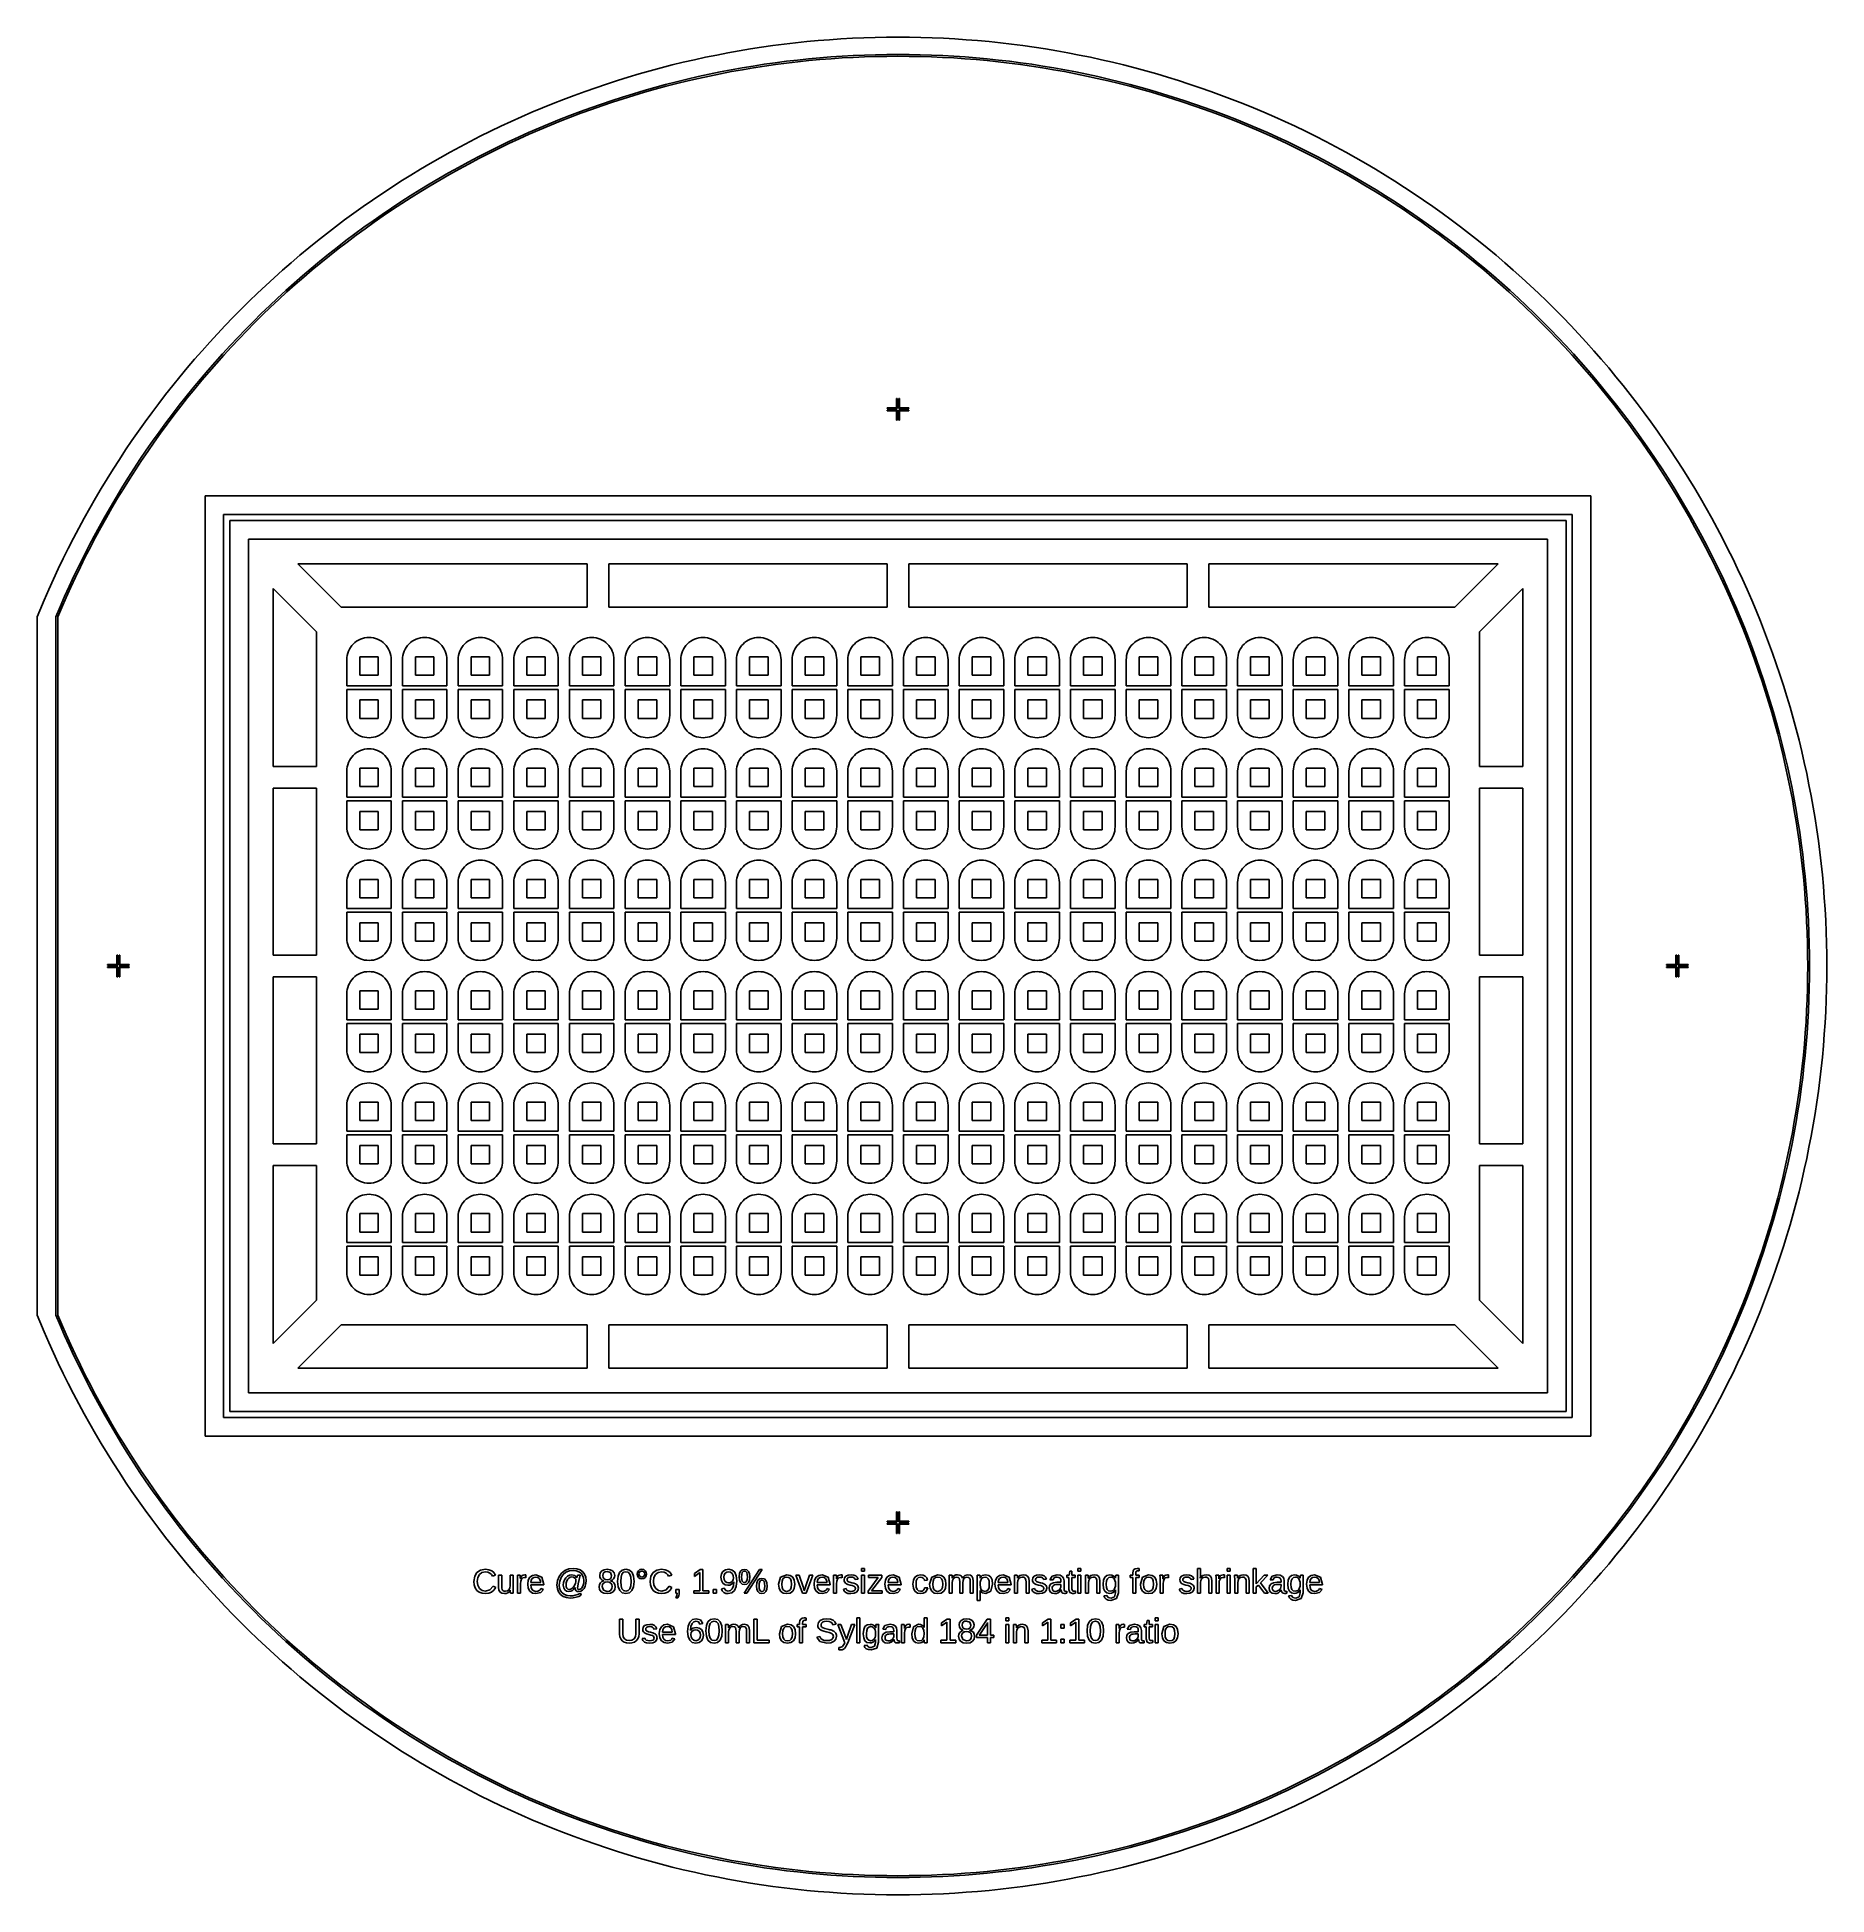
# Model space of a CAD drawing. Extents: x -25 to 122, y -49 to 104.
import ezdxf

# ---------------------------------------------------------------- set-up
doc = ezdxf.new("R2010")
doc.units = 0

msp = doc.modelspace()

# ---------------------------------------------------------------- linework, layer by layer
for p, q in [((30.9306, 102.543), (30.011, 102.354)), ((31.8524, 102.721), (30.9306, 102.543)), ((32.7764, 102.887), (31.8524, 102.721)), ((33.7024, 103.042), (32.7764, 102.887)), ((34.6301, 103.185), (33.7024, 103.042)), ((35.5596, 103.317), (34.6301, 103.185)), ((36.4906, 103.438), (35.5596, 103.317)), ((37.423, 103.547), (36.4906, 103.438)), ((38.3567, 103.645), (37.423, 103.547)), ((39.2915, 103.731), (38.3567, 103.645)), ((40.2273, 103.806), (39.2915, 103.731)), ((41.164, 103.869), (40.2273, 103.806)), ((42.1013, 103.921), (41.164, 103.869)), ((43.0392, 103.961), (42.1013, 103.921)), ((42.1712, 102.498), (43.0917, 102.537)), ((43.9776, 103.99), (43.0392, 103.961)), ((43.0917, 102.537), (44.0126, 102.565)), ((44.9162, 104.007), (43.9776, 103.99)), ((44.0126, 102.565), (44.9337, 102.582)), ((45.855, 104.013), (44.9162, 104.007)), ((44.9337, 102.582), (45.855, 102.588)), ((46.7938, 104.007), (45.855, 104.013)), ((45.855, 102.588), (46.7763, 102.582)), ((46.7763, 102.582), (47.6974, 102.565)), ((47.7324, 103.99), (46.7938, 104.007)), ((47.6974, 102.565), (48.6183, 102.537)), ((48.6707, 103.961), (47.7324, 103.99)), ((48.6183, 102.537), (49.5387, 102.498)), ((49.6087, 103.921), (48.6707, 103.961)), ((50.546, 103.869), (49.6087, 103.921)), ((51.4827, 103.806), (50.546, 103.869)), ((52.4185, 103.731), (51.4827, 103.806)), ((53.3533, 103.645), (52.4185, 103.731)), ((54.287, 103.547), (53.3533, 103.645)), ((55.2194, 103.438), (54.287, 103.547)), ((56.1504, 103.317), (55.2194, 103.438)), ((57.0799, 103.185), (56.1504, 103.317)), ((58.0076, 103.042), (57.0799, 103.185)), ((58.9336, 102.887), (58.0076, 103.042)), ((59.8575, 102.721), (58.9336, 102.887)), ((60.7794, 102.543), (59.8575, 102.721)), ((61.699, 102.354), (60.7794, 102.543)), ((24.5482, 100.986), (23.6482, 100.719)), ((25.4515, 101.242), (24.5482, 100.986)), ((26.3578, 101.487), (25.4515, 101.242)), ((27.267, 101.72), (26.3578, 101.487)), ((28.1791, 101.943), (27.267, 101.72)), ((29.0938, 102.154), (28.1791, 101.943)), ((30.011, 102.354), (29.0938, 102.154)), ((30.3061, 100.96), (31.2086, 101.145)), ((31.2379, 100.998), (30.3372, 100.813)), ((31.2086, 101.145), (32.1133, 101.32)), ((32.1407, 101.172), (31.2379, 100.998)), ((32.1133, 101.32), (33.02, 101.483)), ((33.0457, 101.335), (32.1407, 101.172)), ((33.02, 101.483), (33.9287, 101.635)), ((33.9526, 101.487), (33.0457, 101.335)), ((33.9287, 101.635), (34.8392, 101.775)), ((34.8612, 101.627), (33.9526, 101.487)), ((34.8392, 101.775), (35.7514, 101.905)), ((35.7715, 101.756), (34.8612, 101.627)), ((35.7514, 101.905), (36.665, 102.023)), ((36.6834, 101.875), (35.7715, 101.756)), ((36.665, 102.023), (37.5801, 102.131)), ((37.5966, 101.981), (36.6834, 101.875)), ((37.5801, 102.131), (38.4964, 102.226)), ((38.5111, 102.077), (37.5966, 101.981)), ((38.4964, 102.226), (39.4138, 102.311)), ((39.4266, 102.162), (38.5111, 102.077)), ((39.4138, 102.311), (40.3321, 102.385)), ((40.3432, 102.235), (39.4266, 102.162)), ((40.3321, 102.385), (41.2513, 102.447)), ((41.2605, 102.297), (40.3432, 102.235)), ((41.2513, 102.447), (42.1712, 102.498)), ((42.1786, 102.348), (41.2605, 102.297)), ((43.0972, 102.387), (42.1786, 102.348)), ((44.0163, 102.415), (43.0972, 102.387)), ((44.9356, 102.432), (44.0163, 102.415)), ((45.855, 102.438), (44.9356, 102.432)), ((46.7744, 102.432), (45.855, 102.438)), ((47.6937, 102.415), (46.7744, 102.432)), ((48.6128, 102.387), (47.6937, 102.415)), ((49.5314, 102.348), (48.6128, 102.387)), ((50.4494, 102.297), (49.5314, 102.348)), ((49.5387, 102.498), (50.4586, 102.447)), ((51.3668, 102.235), (50.4494, 102.297)), ((50.4586, 102.447), (51.3779, 102.385)), ((52.2834, 102.162), (51.3668, 102.235)), ((51.3779, 102.385), (52.2962, 102.311)), ((53.1989, 102.077), (52.2834, 102.162)), ((52.2962, 102.311), (53.2136, 102.226)), ((54.1134, 101.981), (53.1989, 102.077)), ((53.2136, 102.226), (54.1299, 102.131)), ((55.0266, 101.875), (54.1134, 101.981)), ((54.1299, 102.131), (55.045, 102.023)), ((55.9384, 101.756), (55.0266, 101.875)), ((55.045, 102.023), (55.9586, 101.905)), ((56.8488, 101.627), (55.9384, 101.756)), ((55.9586, 101.905), (56.8708, 101.775)), ((57.7574, 101.487), (56.8488, 101.627)), ((56.8708, 101.775), (57.7813, 101.635)), ((58.6643, 101.335), (57.7574, 101.487)), ((57.7813, 101.635), (58.69, 101.483)), ((59.5692, 101.172), (58.6643, 101.335)), ((58.69, 101.483), (59.5967, 101.32)), ((60.4721, 100.998), (59.5692, 101.172)), ((59.5967, 101.32), (60.5014, 101.145)), ((61.3728, 100.813), (60.4721, 100.998)), ((60.5014, 101.145), (61.4039, 100.96)), ((62.6162, 102.154), (61.699, 102.354)), ((63.5309, 101.943), (62.6162, 102.154)), ((64.443, 101.72), (63.5309, 101.943)), ((65.3522, 101.487), (64.443, 101.72)), ((66.2585, 101.242), (65.3522, 101.487)), ((67.1617, 100.986), (66.2585, 101.242)), ((68.0618, 100.719), (67.1617, 100.986)), ((20.0829, 99.5411), (19.201, 99.2194)), ((20.9688, 99.8519), (20.0829, 99.5411)), ((21.8584, 100.152), (20.9688, 99.8519)), ((22.7515, 100.441), (21.8584, 100.152)), ((23.6482, 100.719), (22.7515, 100.441)), ((24.0619, 99.3553), (24.9451, 99.6173)), ((24.9869, 99.4732), (24.1054, 99.2117)), ((24.9451, 99.6173), (25.8315, 99.8685)), ((25.8716, 99.7239), (24.9869, 99.4732)), ((25.8315, 99.8685), (26.721, 100.109)), ((26.7592, 99.9637), (25.8716, 99.7239)), ((26.721, 100.109), (27.6133, 100.338)), ((27.6497, 100.193), (26.7592, 99.9637)), ((27.6133, 100.338), (28.5083, 100.556)), ((28.543, 100.411), (27.6497, 100.193)), ((28.5083, 100.556), (29.406, 100.764)), ((29.4388, 100.617), (28.543, 100.411)), ((29.406, 100.764), (30.3061, 100.96)), ((30.3372, 100.813), (29.4388, 100.617)), ((62.2711, 100.617), (61.3728, 100.813)), ((61.4039, 100.96), (62.304, 100.764)), ((63.167, 100.411), (62.2711, 100.617)), ((62.304, 100.764), (63.2017, 100.556)), ((64.0603, 100.193), (63.167, 100.411)), ((63.2017, 100.556), (64.0967, 100.338)), ((64.9508, 99.9637), (64.0603, 100.193)), ((64.0967, 100.338), (64.989, 100.109)), ((65.8384, 99.7239), (64.9508, 99.9637)), ((64.989, 100.109), (65.8784, 99.8685)), ((66.7231, 99.4732), (65.8384, 99.7239)), ((65.8784, 99.8685), (66.7649, 99.6173)), ((67.6046, 99.2117), (66.7231, 99.4732)), ((66.7649, 99.6173), (67.6481, 99.3553)), ((68.9585, 100.441), (68.0618, 100.719)), ((69.8516, 100.152), (68.9585, 100.441)), ((70.7412, 99.8519), (69.8516, 100.152)), ((71.6271, 99.5411), (70.7412, 99.8519)), ((72.509, 99.2194), (71.6271, 99.5411)), ((16.5797, 98.1898), (15.7146, 97.8252)), ((17.4492, 98.5437), (16.5797, 98.1898)), ((18.323, 98.8869), (17.4492, 98.5437)), ((19.201, 99.2194), (18.323, 98.8869)), ((19.6975, 97.8837), (20.563, 98.1994)), ((20.6135, 98.0582), (19.7497, 97.7431)), ((20.563, 98.1994), (21.4323, 98.5045)), ((21.4811, 98.3626), (20.6135, 98.0582)), ((21.4323, 98.5045), (22.3053, 98.7988)), ((22.3524, 98.6564), (21.4811, 98.3626)), ((22.3053, 98.7988), (23.1819, 99.0824)), ((23.2272, 98.9394), (22.3524, 98.6564)), ((23.1819, 99.0824), (24.0619, 99.3553)), ((24.1054, 99.2117), (23.2272, 98.9394)), ((68.4828, 98.9394), (67.6046, 99.2117)), ((67.6481, 99.3553), (68.5281, 99.0824)), ((69.3576, 98.6564), (68.4828, 98.9394)), ((68.5281, 99.0824), (69.4046, 98.7988)), ((70.2289, 98.3626), (69.3576, 98.6564)), ((69.4046, 98.7988), (70.2777, 98.5045)), ((71.0965, 98.0582), (70.2289, 98.3626)), ((70.2777, 98.5045), (71.147, 98.1994)), ((71.9603, 97.7431), (71.0965, 98.0582)), ((71.147, 98.1994), (72.0125, 97.8837)), ((73.387, 98.8869), (72.509, 99.2194)), ((74.2608, 98.5437), (73.387, 98.8869)), ((75.1303, 98.1898), (74.2608, 98.5437)), ((75.9954, 97.8252), (75.1303, 98.1898)), ((13.147, 96.6682), (12.3009, 96.2616)), ((13.9981, 97.0643), (13.147, 96.6682)), ((14.854, 97.45), (13.9981, 97.0643)), ((15.7146, 97.8252), (14.854, 97.45)), ((15.4315, 96.1473), (16.276, 96.5155)), ((16.276, 96.5155), (17.125, 96.8732)), ((17.1824, 96.7346), (16.3351, 96.3776)), ((17.125, 96.8732), (17.9784, 97.2206)), ((18.0341, 97.0813), (17.1824, 96.7346)), ((17.9784, 97.2206), (18.8359, 97.5574)), ((18.8899, 97.4175), (18.0341, 97.0813)), ((18.8359, 97.5574), (19.6975, 97.8837)), ((19.7497, 97.7431), (18.8899, 97.4175)), ((72.8201, 97.4175), (71.9603, 97.7431)), ((72.0125, 97.8837), (72.8741, 97.5574)), ((73.6759, 97.0813), (72.8201, 97.4175)), ((72.8741, 97.5574), (73.7316, 97.2206)), ((74.5275, 96.7346), (73.6759, 97.0813)), ((73.7316, 97.2206), (74.5849, 96.8732)), ((75.3748, 96.3776), (74.5275, 96.7346)), ((74.5849, 96.8732), (75.4339, 96.5155)), ((75.4339, 96.5155), (76.2785, 96.1473)), ((76.856, 97.45), (75.9954, 97.8252)), ((77.7119, 97.0643), (76.856, 97.45)), ((78.563, 96.6682), (77.7119, 97.0643)), ((79.4091, 96.2616), (78.563, 96.6682)), ((9.79315, 94.98), (8.96794, 94.5323)), ((10.6238, 95.4174), (9.79315, 94.98)), ((11.4597, 95.8446), (10.6238, 95.4174)), ((12.3009, 96.2616), (11.4597, 95.8446)), ((12.1004, 94.5718), (12.9259, 94.981)), ((12.9259, 94.981), (13.7563, 95.38)), ((13.8204, 95.2444), (12.9917, 94.8462)), ((13.7563, 95.38), (14.5916, 95.7688)), ((14.654, 95.6324), (13.8204, 95.2444)), ((14.5916, 95.7688), (15.4315, 96.1473)), ((15.4923, 96.0101), (14.654, 95.6324)), ((16.3351, 96.3776), (15.4923, 96.0101)), ((76.2177, 96.0101), (75.3748, 96.3776)), ((77.056, 95.6324), (76.2177, 96.0101)), ((76.2785, 96.1473), (77.1184, 95.7688)), ((77.8896, 95.2444), (77.056, 95.6324)), ((77.1184, 95.7688), (77.9537, 95.38)), ((78.7183, 94.8462), (77.8896, 95.2444)), ((77.9537, 95.38), (78.7841, 94.981)), ((78.7841, 94.981), (79.6096, 94.5718)), ((80.2503, 95.8446), (79.4091, 96.2616)), ((81.0862, 95.4174), (80.2503, 95.8446)), ((81.9168, 94.98), (81.0862, 95.4174)), ((82.7421, 94.5323), (81.9168, 94.98)), ((7.33432, 93.6069), (6.52614, 93.1292)), ((8.14828, 94.0746), (7.33432, 93.6069)), ((8.96794, 94.5323), (8.14828, 94.0746)), ((9.65506, 93.284), (10.4649, 93.7232)), ((10.5356, 93.5909), (9.72739, 93.1525)), ((10.4649, 93.7232), (11.2801, 94.1525)), ((11.3491, 94.0194), (10.5356, 93.5909)), ((11.2801, 94.1525), (12.1004, 94.5718)), ((12.1679, 94.4378), (11.3491, 94.0194)), ((12.9917, 94.8462), (12.1679, 94.4378)), ((79.5421, 94.4378), (78.7183, 94.8462)), ((80.3609, 94.0194), (79.5421, 94.4378)), ((79.6096, 94.5718), (80.4299, 94.1525)), ((81.1744, 93.5909), (80.3609, 94.0194)), ((80.4299, 94.1525), (81.2451, 93.7232)), ((81.9826, 93.1525), (81.1744, 93.5909)), ((81.2451, 93.7232), (82.0549, 93.284)), ((83.5617, 94.0746), (82.7421, 94.5323)), ((84.3757, 93.6069), (83.5617, 94.0746)), ((85.1839, 93.1292), (84.3757, 93.6069)), ((4.92769, 92.1443), (4.13763, 91.6372)), ((5.72389, 92.6416), (4.92769, 92.1443)), ((6.52614, 93.1292), (5.72389, 92.6416)), ((6.47144, 91.4285), (7.25874, 91.907)), ((7.25874, 91.907), (8.05186, 92.3757)), ((8.1274, 92.2462), (7.33585, 91.7783)), ((8.05186, 92.3757), (8.85066, 92.8348)), ((8.92461, 92.7043), (8.1274, 92.2462)), ((8.85066, 92.8348), (9.65506, 93.284)), ((9.72739, 93.1525), (8.92461, 92.7043)), ((82.7854, 92.7043), (81.9826, 93.1525)), ((82.0549, 93.284), (82.8593, 92.8348)), ((83.5826, 92.2462), (82.7854, 92.7043)), ((82.8593, 92.8348), (83.6581, 92.3757)), ((84.3741, 91.7783), (83.5826, 92.2462)), ((83.6581, 92.3757), (84.4512, 91.907)), ((84.4512, 91.907), (85.2386, 91.4285)), ((85.9861, 92.6416), (85.1839, 93.1292)), ((86.7823, 92.1443), (85.9861, 92.6416)), ((87.5724, 91.6372), (86.7823, 92.1443)), ((2.57652, 90.5941), (1.80568, 90.0582)), ((3.35388, 91.1204), (2.57652, 90.5941)), ((4.13763, 91.6372), (3.35388, 91.1204)), ((4.14557, 89.9356), (4.91473, 90.4427)), ((4.99652, 90.317), (4.2289, 89.8108)), ((4.91473, 90.4427), (5.69005, 90.9404)), ((5.77031, 90.8136), (4.99652, 90.317)), ((5.69005, 90.9404), (6.47144, 91.4285)), ((6.55013, 91.3008), (5.77031, 90.8136)), ((7.33585, 91.7783), (6.55013, 91.3008)), ((85.1599, 91.3008), (84.3741, 91.7783)), ((85.9397, 90.8136), (85.1599, 91.3008)), ((85.2386, 91.4285), (86.0199, 90.9404)), ((86.7135, 90.317), (85.9397, 90.8136)), ((86.0199, 90.9404), (86.7953, 90.4427)), ((87.4811, 89.8108), (86.7135, 90.317)), ((86.7953, 90.4427), (87.5644, 89.9356)), ((88.3561, 91.1204), (87.5724, 91.6372)), ((89.1335, 90.5941), (88.3561, 91.1204)), ((89.9043, 90.0582), (89.1335, 90.5941)), ((0.28401, 88.9584), (-0.46658, 88.3945)), ((1.04146, 89.513), (0.28401, 88.9584)), ((1.80568, 90.0582), (1.04146, 89.513)), ((1.87622, 88.358), (2.62621, 88.8932)), ((2.71257, 88.7705), (1.9641, 88.2365)), ((2.62621, 88.8932), (3.38269, 89.419)), ((3.46754, 89.2953), (2.71257, 88.7705)), ((3.38269, 89.419), (4.14557, 89.9356)), ((4.2289, 89.8108), (3.46754, 89.2953)), ((88.2424, 89.2953), (87.4811, 89.8108)), ((87.5644, 89.9356), (88.3273, 89.419)), ((88.9974, 88.7705), (88.2424, 89.2953)), ((88.3273, 89.419), (89.0838, 88.8932)), ((89.7459, 88.2365), (88.9974, 88.7705)), ((89.0838, 88.8932), (89.8338, 88.358)), ((90.6685, 89.513), (89.9043, 90.0582)), ((91.426, 88.9584), (90.6685, 89.513)), ((92.1766, 88.3945), (91.426, 88.9584)), ((-1.94673, 87.2394), (-2.67607, 86.6483)), ((-1.21021, 87.8215), (-1.94673, 87.2394)), ((-0.46658, 88.3945), (-1.21021, 87.8215)), ((-0.3335, 86.6981), (0.39626, 87.2604)), ((0.39626, 87.2604), (1.13287, 87.8138)), ((1.22223, 87.6933), (0.48709, 87.1411)), ((1.13287, 87.8138), (1.87622, 88.358)), ((1.9641, 88.2365), (1.22223, 87.6933)), ((90.4878, 87.6933), (89.7459, 88.2365)), ((89.8338, 88.358), (90.5771, 87.8138)), ((91.2229, 87.1411), (90.4878, 87.6933)), ((90.5771, 87.8138), (91.3137, 87.2604)), ((91.3137, 87.2604), (92.0435, 86.6981)), ((92.9202, 87.8215), (92.1766, 88.3945)), ((93.6567, 87.2394), (92.9202, 87.8215)), ((94.3861, 86.6483), (93.6567, 87.2394)), ((-3.3981, 86.0483), (-4.1127, 85.4395)), ((-2.67607, 86.6483), (-3.3981, 86.0483)), ((-1.77206, 85.5467), (-1.0563, 86.1268)), ((-0.96259, 86.0097), (-1.6769, 85.4308)), ((-1.0563, 86.1268), (-0.3335, 86.6981)), ((-0.24121, 86.5798), (-0.96259, 86.0097)), ((0.48709, 87.1411), (-0.24121, 86.5798)), ((91.9512, 86.5798), (91.2229, 87.1411)), ((92.6726, 86.0097), (91.9512, 86.5798)), ((92.0435, 86.6981), (92.7663, 86.1268)), ((93.3869, 85.4308), (92.6726, 86.0097)), ((92.7663, 86.1268), (93.4821, 85.5467)), ((95.1081, 86.0483), (94.3861, 86.6483)), ((95.8227, 85.4395), (95.1081, 86.0483)), ((-5.51924, 84.1957), (-6.21095, 83.561)), ((-4.81979, 84.8219), (-5.51924, 84.1957)), ((-4.1127, 85.4395), (-4.81979, 84.8219)), ((-3.87585, 83.7544), (-3.18193, 84.3604)), ((-3.08395, 84.2469), (-3.77649, 83.642)), ((-3.18193, 84.3604), (-2.48064, 84.9579)), ((-2.38406, 84.8431), (-3.08395, 84.2469)), ((-2.48064, 84.9579), (-1.77206, 85.5467)), ((-1.6769, 85.4308), (-2.38406, 84.8431)), ((94.0941, 84.8431), (93.3869, 85.4308)), ((93.4821, 85.5467), (94.1906, 84.9579)), ((94.794, 84.2469), (94.0941, 84.8431)), ((94.1906, 84.9579), (94.8919, 84.3604)), ((95.4865, 83.642), (94.794, 84.2469)), ((94.8919, 84.3604), (95.5859, 83.7544)), ((96.5298, 84.8219), (95.8227, 85.4395)), ((97.2292, 84.1957), (96.5298, 84.8219)), ((97.921, 83.561), (97.2292, 84.1957)), ((-6.89484, 82.9179), (-7.57077, 82.2664)), ((-6.21095, 83.561), (-6.89484, 82.9179)), ((-5.2411, 82.517), (-4.56227, 83.1399)), ((-4.46153, 83.0287), (-5.13901, 82.4071)), ((-4.56227, 83.1399), (-3.87585, 83.7544)), ((-3.77649, 83.642), (-4.46153, 83.0287)), ((96.1715, 83.0287), (95.4865, 83.642)), ((95.5859, 83.7544), (96.2723, 83.1399)), ((96.849, 82.4071), (96.1715, 83.0287)), ((96.2723, 83.1399), (96.9511, 82.517)), ((98.6048, 82.9179), (97.921, 83.561)), ((99.2808, 82.2664), (98.6048, 82.9179)), ((-8.23865, 81.6066), (-8.89839, 80.9388)), ((-7.57077, 82.2664), (-8.23865, 81.6066)), ((-7.23102, 80.599), (-6.57558, 81.2465)), ((-6.47083, 81.1391), (-7.12495, 80.493)), ((-6.57558, 81.2465), (-5.91225, 81.8858)), ((-5.80881, 81.7772), (-6.47083, 81.1391)), ((-5.91225, 81.8858), (-5.2411, 82.517)), ((-5.13901, 82.4071), (-5.80881, 81.7772)), ((97.5188, 81.7772), (96.849, 82.4071)), ((96.9511, 82.517), (97.6223, 81.8858)), ((98.1808, 81.1391), (97.5188, 81.7772)), ((97.6223, 81.8858), (98.2856, 81.2465)), ((98.835, 80.493), (98.1808, 81.1391)), ((98.2856, 81.2465), (98.941, 80.599)), ((99.9487, 81.6066), (99.2808, 82.2664)), ((100.608, 80.9388), (99.9487, 81.6066)), ((-10.193, 79.5789), (-10.8277, 78.8872)), ((-9.54988, 80.2628), (-10.193, 79.5789)), ((-8.89839, 80.9388), (-9.54988, 80.2628)), ((-8.51784, 79.2802), (-7.87848, 79.9436)), ((-7.77112, 79.8388), (-8.40919, 79.1768)), ((-7.87848, 79.9436), (-7.23102, 80.599)), ((-7.12495, 80.493), (-7.77112, 79.8388)), ((99.4811, 79.8388), (98.835, 80.493)), ((98.941, 80.599), (99.5885, 79.9436)), ((100.119, 79.1768), (99.4811, 79.8388)), ((99.5885, 79.9436), (100.228, 79.2802)), ((101.26, 80.2628), (100.608, 80.9388)), ((101.903, 79.5789), (101.26, 80.2628)), ((102.538, 78.8872), (101.903, 79.5789)), ((-11.4539, 78.1878), (-12.0715, 77.4807)), ((-10.8277, 78.8872), (-11.4539, 78.1878)), ((-9.7719, 77.9303), (-9.149, 78.6091)), ((-9.03911, 78.507), (-9.66075, 77.8295)), ((-9.149, 78.6091), (-8.51784, 79.2802)), ((-8.40919, 79.1768), (-9.03911, 78.507)), ((100.749, 78.507), (100.119, 79.1768)), ((100.228, 79.2802), (100.859, 78.6091)), ((101.371, 77.8295), (100.749, 78.507)), ((100.859, 78.6091), (101.482, 77.9303)), ((103.164, 78.1878), (102.538, 78.8872)), ((103.781, 77.4807), (103.164, 78.1878)), ((-12.6803, 76.7661), (-13.2803, 76.0441)), ((-12.0715, 77.4807), (-12.6803, 76.7661)), ((-11.5899, 75.8486), (-10.9924, 76.5499)), ((-10.9924, 76.5499), (-10.3864, 77.2439)), ((-10.274, 77.1445), (-10.8789, 76.452)), ((-10.3864, 77.2439), (-9.7719, 77.9303)), ((-9.66075, 77.8295), (-10.274, 77.1445)), ((101.984, 77.1445), (101.371, 77.8295)), ((101.482, 77.9303), (102.096, 77.2439)), ((102.589, 76.452), (101.984, 77.1445)), ((102.096, 77.2439), (102.702, 76.5499)), ((102.702, 76.5499), (103.3, 75.8486)), ((104.39, 76.7661), (103.781, 77.4807)), ((104.99, 76.0441), (104.39, 76.7661)), ((-13.8714, 75.3147), (-14.4535, 74.5782)), ((-13.2803, 76.0441), (-13.8714, 75.3147)), ((-12.7588, 74.4243), (-12.1787, 75.1401)), ((-12.0628, 75.0449), (-12.6417, 74.3306)), ((-12.1787, 75.1401), (-11.5899, 75.8486)), ((-11.4751, 75.7521), (-12.0628, 75.0449)), ((-10.8789, 76.452), (-11.4751, 75.7521)), ((103.185, 75.7521), (102.589, 76.452)), ((103.773, 75.0449), (103.185, 75.7521)), ((103.3, 75.8486), (103.889, 75.1401)), ((104.352, 74.3306), (103.773, 75.0449)), ((103.889, 75.1401), (104.469, 74.4243)), ((105.581, 75.3147), (104.99, 76.0441)), ((106.163, 74.5782), (105.581, 75.3147)), ((-15.0265, 73.8346), (-15.5904, 73.084)), ((-14.4535, 74.5782), (-15.0265, 73.8346)), ((-13.8924, 72.9717), (-13.3301, 73.7015)), ((-13.2118, 73.6092), (-13.7731, 72.8809)), ((-13.3301, 73.7015), (-12.7588, 74.4243)), ((-12.6417, 74.3306), (-13.2118, 73.6092)), ((44.9634, 73.4317), (44.9634, 73.4954)), ((44.9634, 73.4954), (45.7276, 73.4954)), ((45.7276, 73.4954), (45.7276, 74.2596)), ((45.7276, 74.2596), (45.7913, 74.2596)), ((45.7913, 74.2596), (45.7913, 73.4317)), ((45.9187, 73.4317), (45.9187, 74.2596)), ((45.9187, 74.2596), (45.9824, 74.2596)), ((45.9824, 74.2596), (45.9824, 73.4954)), ((45.9824, 73.4954), (46.7466, 73.4954)), ((46.7466, 73.4954), (46.7466, 73.4317)), ((104.922, 73.6092), (104.352, 74.3306)), ((104.469, 74.4243), (105.04, 73.7015)), ((105.483, 72.8809), (104.922, 73.6092)), ((105.04, 73.7015), (105.602, 72.9717)), ((106.737, 73.8346), (106.163, 74.5782)), ((107.3, 73.084), (106.737, 73.8346)), ((-16.145, 72.3265), (-16.6902, 71.5623)), ((-15.5904, 73.084), (-16.145, 72.3265)), ((-14.9901, 71.4918), (-14.4458, 72.2351)), ((-14.3253, 72.1458), (-14.8685, 71.4039)), ((-14.4458, 72.2351), (-13.8924, 72.9717)), ((-13.7731, 72.8809), (-14.3253, 72.1458)), ((45.7913, 73.4317), (44.9634, 73.4317)), ((44.9634, 73.2406), (44.9634, 73.3043)), ((44.9634, 73.3043), (45.7913, 73.3043)), ((45.7276, 73.2406), (44.9634, 73.2406)), ((45.7276, 72.4764), (45.7276, 73.2406)), ((45.7913, 72.4764), (45.7276, 72.4764)), ((45.7913, 73.3043), (45.7913, 72.4764)), ((46.7466, 73.4317), (45.9187, 73.4317)), ((45.9187, 72.4764), (45.9187, 73.3043)), ((45.9187, 73.3043), (46.7466, 73.3043)), ((45.9824, 72.4764), (45.9187, 72.4764)), ((46.7466, 73.2406), (45.9824, 73.2406)), ((45.9824, 73.2406), (45.9824, 72.4764)), ((46.7466, 73.3043), (46.7466, 73.2406)), ((106.035, 72.1458), (105.483, 72.8809)), ((105.602, 72.9717), (106.156, 72.2351)), ((106.578, 71.4039), (106.035, 72.1458)), ((106.156, 72.2351), (106.7, 71.4918)), ((107.855, 72.3265), (107.3, 73.084)), ((108.4, 71.5623), (107.855, 72.3265)), ((-17.2261, 70.7915), (-17.7524, 70.0141)), ((-16.6902, 71.5623), (-17.2261, 70.7915)), ((-16.051, 69.9853), (-15.5252, 70.7418)), ((-15.4025, 70.6554), (-15.9273, 69.9004)), ((-15.5252, 70.7418), (-14.9901, 71.4918)), ((-14.8685, 71.4039), (-15.4025, 70.6554)), ((107.113, 70.6554), (106.578, 71.4039)), ((106.7, 71.4918), (107.235, 70.7418)), ((107.637, 69.9004), (107.113, 70.6554)), ((107.235, 70.7418), (107.761, 69.9853)), ((108.936, 70.7915), (108.4, 71.5623)), ((109.462, 70.0141), (108.936, 70.7915)), ((-18.2692, 69.2303), (-18.7763, 68.4403)), ((-17.7524, 70.0141), (-18.2692, 69.2303)), ((-17.0747, 68.4532), (-16.5676, 69.2224)), ((-16.4428, 69.1391), (-16.949, 68.3715)), ((-16.5676, 69.2224), (-16.051, 69.9853)), ((-15.9273, 69.9004), (-16.4428, 69.1391)), ((108.153, 69.1391), (107.637, 69.9004)), ((107.761, 69.9853), (108.278, 69.2224)), ((108.659, 68.3715), (108.153, 69.1391)), ((108.278, 69.2224), (108.785, 68.4532)), ((109.979, 69.2303), (109.462, 70.0141)), ((110.486, 68.4403), (109.979, 69.2303)), ((-19.2737, 67.6441), (-19.7612, 66.8418)), ((-18.7763, 68.4403), (-19.2737, 67.6441)), ((-18.0605, 66.8965), (-17.5724, 67.6779)), ((-17.4456, 67.5977), (-17.9328, 66.8179)), ((-17.5724, 67.6779), (-17.0747, 68.4532)), ((-16.949, 68.3715), (-17.4456, 67.5977)), ((109.156, 67.5977), (108.659, 68.3715)), ((108.785, 68.4532), (109.282, 67.6779)), ((109.643, 66.8179), (109.156, 67.5977)), ((109.282, 67.6779), (109.77, 66.8965)), ((110.984, 67.6441), (110.486, 68.4403)), ((111.471, 66.8418), (110.984, 67.6441)), ((-20.2389, 66.0337), (-20.7066, 65.2197)), ((-19.7612, 66.8418), (-20.2389, 66.0337)), ((-19.0078, 65.3161), (-18.539, 66.1092)), ((-18.4103, 66.0321), (-18.8782, 65.2406)), ((-18.539, 66.1092), (-18.0605, 66.8965)), ((-17.9328, 66.8179), (-18.4103, 66.0321)), ((-11.209, -11.209), (-11.209, 66.235)), ((-11.209, 66.235), (102.919, 66.235)), ((102.919, 66.235), (102.919, -11.209)), ((110.12, 66.0321), (109.643, 66.8179)), ((109.77, 66.8965), (110.249, 66.1092)), ((110.588, 65.2406), (110.12, 66.0321)), ((110.249, 66.1092), (110.718, 65.3161)), ((111.949, 66.0337), (111.471, 66.8418)), ((112.417, 65.2197), (111.949, 66.0337)), ((-21.1644, 64.4), (-21.612, 63.5748)), ((-20.7066, 65.2197), (-21.1644, 64.4)), ((-19.916, 63.7129), (-19.4668, 64.5173)), ((-19.3363, 64.4434), (-19.7845, 63.6406)), ((-19.4668, 64.5173), (-19.0078, 65.3161)), ((-18.8782, 65.2406), (-19.3363, 64.4434)), ((101.39, 64.7065), (-9.6805, 64.7065)), ((-9.6805, 64.7065), (-9.6805, -9.6805)), ((101.39, -9.6805), (101.39, 64.7065)), ((111.046, 64.4434), (110.588, 65.2406)), ((110.718, 65.3161), (111.177, 64.5173)), ((111.495, 63.6406), (111.046, 64.4434)), ((111.177, 64.5173), (111.626, 63.7129)), ((112.874, 64.4), (112.417, 65.2197)), ((113.322, 63.5748), (112.874, 64.4)), ((-22.0494, 62.7442), (-22.4766, 61.9082)), ((-21.612, 63.5748), (-22.0494, 62.7442)), ((-20.7845, 62.0879), (-20.3552, 62.9031)), ((-20.2229, 62.8324), (-20.6514, 62.0188)), ((-20.3552, 62.9031), (-19.916, 63.7129)), ((-19.7845, 63.6406), (-20.2229, 62.8324)), ((-9.17099, -9.17099), (-9.17099, 64.197)), ((-9.17099, 64.197), (100.881, 64.197)), ((100.881, 64.197), (100.881, -9.17099)), ((111.933, 62.8324), (111.495, 63.6406)), ((111.626, 63.7129), (112.065, 62.9031)), ((112.361, 62.0188), (111.933, 62.8324)), ((112.065, 62.9031), (112.495, 62.0879)), ((113.759, 62.7442), (113.322, 63.5748)), ((114.187, 61.9082), (113.759, 62.7442)), ((-22.4766, 61.9082), (-22.8936, 61.0671)), ((-21.613, 60.4421), (-21.2038, 61.2675)), ((-21.0698, 61.2001), (-21.4782, 60.3763)), ((-21.2038, 61.2675), (-20.7845, 62.0879)), ((-20.6514, 62.0188), (-21.0698, 61.2001)), ((99.3525, 62.6685), (-7.64249, 62.6685)), ((-7.64249, 62.6685), (-7.64249, -7.64249)), ((99.3525, -7.64249), (99.3525, 62.6685)), ((112.78, 61.2001), (112.361, 62.0188)), ((112.495, 62.0879), (112.914, 61.2675)), ((113.188, 60.3763), (112.78, 61.2001)), ((112.914, 61.2675), (113.323, 60.4421)), ((114.604, 61.0671), (114.187, 61.9082)), ((-23.3002, 60.2209), (-23.6963, 59.3698)), ((-22.8936, 61.0671), (-23.3002, 60.2209)), ((-22.012, 59.6117), (-21.613, 60.4421)), ((-21.4782, 60.3763), (-21.8764, 59.5475)), ((0, 57.064), (-3.5665, 60.6305)), ((-3.5665, 60.6305), (20.2526, 60.6305)), ((20.2526, 60.6305), (20.2526, 57.064)), ((22.0359, 57.064), (22.0359, 60.6305)), ((22.0359, 60.6305), (44.9634, 60.6305)), ((44.9634, 60.6305), (44.9634, 57.064)), ((46.7466, 57.064), (46.7466, 60.6305)), ((46.7466, 60.6305), (69.6741, 60.6305)), ((69.6741, 60.6305), (69.6741, 57.064)), ((71.4574, 57.064), (71.4574, 60.6305)), ((71.4574, 60.6305), (95.2765, 60.6305)), ((95.2765, 60.6305), (91.71, 57.064)), ((113.586, 59.5475), (113.188, 60.3763)), ((113.323, 60.4421), (113.722, 59.6117)), ((115.01, 60.2209), (114.604, 61.0671)), ((115.406, 59.3698), (115.01, 60.2209)), ((-24.082, 58.5139), (-24.4572, 57.6534)), ((-23.6963, 59.3698), (-24.082, 58.5139)), ((-22.7793, 57.9365), (-22.4008, 58.7764)), ((-22.2644, 58.714), (-22.6422, 57.8757)), ((-22.4008, 58.7764), (-22.012, 59.6117)), ((-21.8764, 59.5475), (-22.2644, 58.714)), ((-5.60449, 43.9444), (-5.60449, 58.5925)), ((-5.60449, 58.5925), (-2.03799, 55.026)), ((93.748, 55.026), (97.3145, 58.5925)), ((97.3145, 58.5925), (97.3145, 43.9444)), ((113.974, 58.714), (113.586, 59.5475)), ((113.722, 59.6117), (114.111, 58.7764)), ((114.352, 57.8757), (113.974, 58.714)), ((114.111, 58.7764), (114.489, 57.9365)), ((115.792, 58.5139), (115.406, 59.3698)), ((116.167, 57.6534), (115.792, 58.5139)), ((-24.8218, 56.7883), (-25.0371, 56.2593)), ((-24.4572, 57.6534), (-24.8218, 56.7883)), ((-23.4969, 56.2626), (-23.1475, 57.0919)), ((-23.0096, 57.0328), (-23.3345, 56.2618)), ((-23.1475, 57.0919), (-22.7793, 57.9365)), ((-22.6422, 57.8757), (-23.0096, 57.0328)), ((20.2526, 57.064), (0, 57.064)), ((44.9634, 57.064), (22.0359, 57.064)), ((69.6741, 57.064), (46.7466, 57.064)), ((91.71, 57.064), (71.4574, 57.064)), ((114.72, 57.0328), (114.352, 57.8757)), ((114.489, 57.9365), (114.857, 57.0919)), ((115.077, 56.1855), (114.72, 57.0328)), ((114.857, 57.0919), (115.215, 56.2429)), ((116.532, 56.7883), (116.167, 57.6534)), ((116.886, 55.9187), (116.532, 56.7883)), ((-25.0371, 56.2593), (-25.0371, -1.23334)), ((-23.4969, -1.23666), (-23.4969, 56.2626)), ((-23.3345, 56.2618), (-23.3345, -1.23579)), ((115.423, 55.3339), (115.077, 56.1855)), ((115.215, 56.2429), (115.563, 55.3896)), ((115.759, 54.4781), (115.423, 55.3339)), ((115.563, 55.3896), (115.899, 54.5321)), ((117.229, 55.045), (116.886, 55.9187)), ((-2.03799, 55.026), (-2.03799, 43.9444)), ((0.59816, 53.4352), (0.67512, 53.5979)), ((0.67512, 53.5979), (0.76767, 53.7523)), ((0.76767, 53.7523), (0.87489, 53.8969)), ((0.87489, 53.8969), (0.99577, 54.0302)), ((0.99577, 54.0302), (1.12914, 54.1511)), ((1.12914, 54.1511), (1.27373, 54.2583)), ((1.27373, 54.2583), (1.42812, 54.3508)), ((1.42812, 54.3508), (1.59082, 54.4278)), ((1.59082, 54.4278), (1.76031, 54.4885)), ((1.76031, 54.4885), (1.93492, 54.5322)), ((1.93492, 54.5322), (2.11296, 54.5586)), ((2.11296, 54.5586), (2.29274, 54.5674)), ((2.29274, 54.5674), (2.47252, 54.5586)), ((2.47252, 54.5586), (2.65056, 54.5322)), ((2.65056, 54.5322), (2.82518, 54.4885)), ((2.82518, 54.4885), (2.99466, 54.4278)), ((2.99466, 54.4278), (3.15738, 54.3508)), ((3.15738, 54.3508), (3.31175, 54.2583)), ((3.31175, 54.2583), (3.45634, 54.1511)), ((3.45634, 54.1511), (3.58971, 54.0302)), ((3.58971, 54.0302), (3.7106, 53.8969)), ((3.7106, 53.8969), (3.81783, 53.7523)), ((3.81783, 53.7523), (3.91035, 53.5979)), ((3.91035, 53.5979), (3.98732, 53.4352)), ((5.18367, 53.4352), (5.26064, 53.5979)), ((5.26064, 53.5979), (5.35316, 53.7523)), ((5.35316, 53.7523), (5.46039, 53.8969)), ((5.46039, 53.8969), (5.58128, 54.0302)), ((5.58128, 54.0302), (5.71465, 54.1511)), ((5.71465, 54.1511), (5.85922, 54.2583)), ((5.85922, 54.2583), (6.01361, 54.3508)), ((6.01361, 54.3508), (6.17633, 54.4278)), ((6.17633, 54.4278), (6.34581, 54.4885)), ((6.34581, 54.4885), (6.52042, 54.5322)), ((6.52042, 54.5322), (6.69847, 54.5586)), ((6.69847, 54.5586), (6.87823, 54.5674)), ((6.87823, 54.5674), (7.05801, 54.5586)), ((7.05801, 54.5586), (7.23607, 54.5322)), ((7.23607, 54.5322), (7.41068, 54.4885)), ((7.41068, 54.4885), (7.58015, 54.4278)), ((7.58015, 54.4278), (7.74287, 54.3508)), ((7.74287, 54.3508), (7.89726, 54.2583)), ((7.89726, 54.2583), (8.04184, 54.1511)), ((8.04184, 54.1511), (8.1752, 54.0302)), ((8.1752, 54.0302), (8.2961, 53.8969)), ((8.2961, 53.8969), (8.40332, 53.7523)), ((8.40332, 53.7523), (8.49585, 53.5979)), ((8.49585, 53.5979), (8.57281, 53.4352)), ((9.76917, 53.4352), (9.84613, 53.5979)), ((9.84613, 53.5979), (9.93866, 53.7523)), ((9.93866, 53.7523), (10.0459, 53.8969)), ((10.0459, 53.8969), (10.1668, 54.0302)), ((10.1668, 54.0302), (10.3001, 54.1511)), ((10.3001, 54.1511), (10.4447, 54.2583)), ((10.4447, 54.2583), (10.5991, 54.3508)), ((10.5991, 54.3508), (10.7618, 54.4278)), ((10.7618, 54.4278), (10.9313, 54.4885)), ((10.9313, 54.4885), (11.1059, 54.5322)), ((11.1059, 54.5322), (11.284, 54.5586)), ((11.284, 54.5586), (11.4637, 54.5674)), ((11.4637, 54.5674), (11.6435, 54.5586)), ((11.6435, 54.5586), (11.8216, 54.5322)), ((11.8216, 54.5322), (11.9962, 54.4885)), ((11.9962, 54.4885), (12.1657, 54.4278)), ((12.1657, 54.4278), (12.3284, 54.3508)), ((12.3284, 54.3508), (12.4828, 54.2583)), ((12.4828, 54.2583), (12.6273, 54.1511)), ((12.6273, 54.1511), (12.7607, 54.0302)), ((12.7607, 54.0302), (12.8816, 53.8969)), ((12.8816, 53.8969), (12.9888, 53.7523)), ((12.9888, 53.7523), (13.0813, 53.5979)), ((13.0813, 53.5979), (13.1583, 53.4352)), ((14.3547, 53.4352), (14.4316, 53.5979)), ((14.4316, 53.5979), (14.5242, 53.7523)), ((14.5242, 53.7523), (14.6314, 53.8969)), ((14.6314, 53.8969), (14.7523, 54.0302)), ((14.7523, 54.0302), (14.8856, 54.1511)), ((14.8856, 54.1511), (15.0302, 54.2583)), ((15.0302, 54.2583), (15.1846, 54.3508)), ((15.1846, 54.3508), (15.3473, 54.4278)), ((15.3473, 54.4278), (15.5168, 54.4885)), ((15.5168, 54.4885), (15.6914, 54.5322)), ((15.6914, 54.5322), (15.8695, 54.5586)), ((15.8695, 54.5586), (16.0492, 54.5674)), ((16.0492, 54.5674), (16.229, 54.5586)), ((16.229, 54.5586), (16.4071, 54.5322)), ((16.4071, 54.5322), (16.5817, 54.4885)), ((16.5817, 54.4885), (16.7512, 54.4278)), ((16.7512, 54.4278), (16.9139, 54.3508)), ((16.9139, 54.3508), (17.0683, 54.2583)), ((17.0683, 54.2583), (17.2128, 54.1511)), ((17.2128, 54.1511), (17.3462, 54.0302)), ((17.3462, 54.0302), (17.4671, 53.8969)), ((17.4671, 53.8969), (17.5743, 53.7523)), ((17.5743, 53.7523), (17.6669, 53.5979)), ((17.6669, 53.5979), (17.7438, 53.4352)), ((18.9402, 53.4352), (19.0171, 53.5979)), ((19.0171, 53.5979), (19.1097, 53.7523)), ((19.1097, 53.7523), (19.2169, 53.8969)), ((19.2169, 53.8969), (19.3378, 54.0302)), ((19.3378, 54.0302), (19.4711, 54.1511)), ((19.4711, 54.1511), (19.6157, 54.2583)), ((19.6157, 54.2583), (19.7701, 54.3508)), ((19.7701, 54.3508), (19.9328, 54.4278)), ((19.9328, 54.4278), (20.1023, 54.4885)), ((20.1023, 54.4885), (20.2769, 54.5322)), ((20.2769, 54.5322), (20.455, 54.5586)), ((20.455, 54.5586), (20.6347, 54.5674)), ((20.6347, 54.5674), (20.8145, 54.5586)), ((20.8145, 54.5586), (20.9926, 54.5322)), ((20.9926, 54.5322), (21.1672, 54.4885)), ((21.1672, 54.4885), (21.3367, 54.4278)), ((21.3367, 54.4278), (21.4994, 54.3508)), ((21.4994, 54.3508), (21.6538, 54.2583)), ((21.6538, 54.2583), (21.7983, 54.1511)), ((21.7983, 54.1511), (21.9317, 54.0302)), ((21.9317, 54.0302), (22.0526, 53.8969)), ((22.0526, 53.8969), (22.1598, 53.7523)), ((22.1598, 53.7523), (22.2523, 53.5979)), ((22.2523, 53.5979), (22.3293, 53.4352)), ((23.5257, 53.4352), (23.6026, 53.5979)), ((23.6026, 53.5979), (23.6952, 53.7523)), ((23.6952, 53.7523), (23.8024, 53.8969)), ((23.8024, 53.8969), (23.9233, 54.0302)), ((23.9233, 54.0302), (24.0566, 54.1511)), ((24.0566, 54.1511), (24.2012, 54.2583)), ((24.2012, 54.2583), (24.3556, 54.3508)), ((24.3556, 54.3508), (24.5183, 54.4278)), ((24.5183, 54.4278), (24.6878, 54.4885)), ((24.6878, 54.4885), (24.8624, 54.5322)), ((24.8624, 54.5322), (25.0405, 54.5586)), ((25.0405, 54.5586), (25.2202, 54.5674)), ((25.2202, 54.5674), (25.4, 54.5586)), ((25.4, 54.5586), (25.5781, 54.5322)), ((25.5781, 54.5322), (25.7527, 54.4885)), ((25.7527, 54.4885), (25.9222, 54.4278)), ((25.9222, 54.4278), (26.0849, 54.3508)), ((26.0849, 54.3508), (26.2393, 54.2583)), ((26.2393, 54.2583), (26.3839, 54.1511)), ((26.3839, 54.1511), (26.5172, 54.0302)), ((26.5172, 54.0302), (26.6381, 53.8969)), ((26.6381, 53.8969), (26.7453, 53.7523)), ((26.7453, 53.7523), (26.8378, 53.5979)), ((26.8378, 53.5979), (26.9148, 53.4352)), ((28.1112, 53.4352), (28.1881, 53.5979)), ((28.1881, 53.5979), (28.2807, 53.7523)), ((28.2807, 53.7523), (28.3879, 53.8969)), ((28.3879, 53.8969), (28.5088, 54.0302)), ((28.5088, 54.0302), (28.6421, 54.1511)), ((28.6421, 54.1511), (28.7867, 54.2583)), ((28.7867, 54.2583), (28.9411, 54.3508)), ((28.9411, 54.3508), (29.1038, 54.4278)), ((29.1038, 54.4278), (29.2733, 54.4885)), ((29.2733, 54.4885), (29.4479, 54.5322)), ((29.4479, 54.5322), (29.626, 54.5586)), ((29.626, 54.5586), (29.8057, 54.5674)), ((29.8057, 54.5674), (29.9855, 54.5586)), ((29.9855, 54.5586), (30.1636, 54.5322)), ((30.1636, 54.5322), (30.3382, 54.4885)), ((30.3382, 54.4885), (30.5077, 54.4278)), ((30.5077, 54.4278), (30.6704, 54.3508)), ((30.6704, 54.3508), (30.8248, 54.2583)), ((30.8248, 54.2583), (30.9693, 54.1511)), ((30.9693, 54.1511), (31.1027, 54.0302)), ((31.1027, 54.0302), (31.2236, 53.8969)), ((31.2236, 53.8969), (31.3308, 53.7523)), ((31.3308, 53.7523), (31.4234, 53.5979)), ((31.4234, 53.5979), (31.5003, 53.4352)), ((32.6967, 53.4352), (32.7736, 53.5979)), ((32.7736, 53.5979), (32.8662, 53.7523)), ((32.8662, 53.7523), (32.9734, 53.8969)), ((32.9734, 53.8969), (33.0943, 54.0302)), ((33.0943, 54.0302), (33.2276, 54.1511)), ((33.2276, 54.1511), (33.3722, 54.2583)), ((33.3722, 54.2583), (33.5266, 54.3508)), ((33.5266, 54.3508), (33.6893, 54.4278)), ((33.6893, 54.4278), (33.8588, 54.4885)), ((33.8588, 54.4885), (34.0334, 54.5322)), ((34.0334, 54.5322), (34.2115, 54.5586)), ((34.2115, 54.5586), (34.3912, 54.5674)), ((34.3912, 54.5674), (34.571, 54.5586)), ((34.571, 54.5586), (34.7491, 54.5322)), ((34.7491, 54.5322), (34.9237, 54.4885)), ((34.9237, 54.4885), (35.0932, 54.4278)), ((35.0932, 54.4278), (35.2559, 54.3508)), ((35.2559, 54.3508), (35.4103, 54.2583)), ((35.4103, 54.2583), (35.5548, 54.1511)), ((35.5548, 54.1511), (35.6882, 54.0302)), ((35.6882, 54.0302), (35.8091, 53.8969)), ((35.8091, 53.8969), (35.9163, 53.7523)), ((35.9163, 53.7523), (36.0089, 53.5979)), ((36.0089, 53.5979), (36.0858, 53.4352)), ((37.2822, 53.4352), (37.3591, 53.5979)), ((37.3591, 53.5979), (37.4517, 53.7523)), ((37.4517, 53.7523), (37.5589, 53.8969)), ((37.5589, 53.8969), (37.6798, 54.0302)), ((37.6798, 54.0302), (37.8131, 54.1511)), ((37.8131, 54.1511), (37.9577, 54.2583)), ((37.9577, 54.2583), (38.1121, 54.3508)), ((38.1121, 54.3508), (38.2748, 54.4278)), ((38.2748, 54.4278), (38.4443, 54.4885)), ((38.4443, 54.4885), (38.6189, 54.5322)), ((38.6189, 54.5322), (38.797, 54.5586)), ((38.797, 54.5586), (38.9767, 54.5674)), ((38.9767, 54.5674), (39.1565, 54.5586)), ((39.1565, 54.5586), (39.3346, 54.5322)), ((39.3346, 54.5322), (39.5092, 54.4885)), ((39.5092, 54.4885), (39.6787, 54.4278)), ((39.6787, 54.4278), (39.8414, 54.3508)), ((39.8414, 54.3508), (39.9958, 54.2583)), ((39.9958, 54.2583), (40.1404, 54.1511)), ((40.1404, 54.1511), (40.2737, 54.0302)), ((40.2737, 54.0302), (40.3946, 53.8969)), ((40.3946, 53.8969), (40.5018, 53.7523)), ((40.5018, 53.7523), (40.5943, 53.5979)), ((40.5943, 53.5979), (40.6713, 53.4352)), ((41.8677, 53.4352), (41.9446, 53.5979)), ((41.9446, 53.5979), (42.0372, 53.7523)), ((42.0372, 53.7523), (42.1444, 53.8969)), ((42.1444, 53.8969), (42.2653, 54.0302)), ((42.2653, 54.0302), (42.3986, 54.1511)), ((42.3986, 54.1511), (42.5432, 54.2583)), ((42.5432, 54.2583), (42.6976, 54.3508)), ((42.6976, 54.3508), (42.8603, 54.4278)), ((42.8603, 54.4278), (43.0298, 54.4885)), ((43.0298, 54.4885), (43.2044, 54.5322)), ((43.2044, 54.5322), (43.3825, 54.5586)), ((43.3825, 54.5586), (43.5622, 54.5674)), ((43.5622, 54.5674), (43.742, 54.5586)), ((43.742, 54.5586), (43.9201, 54.5322)), ((43.9201, 54.5322), (44.0947, 54.4885)), ((44.0947, 54.4885), (44.2642, 54.4278)), ((44.2642, 54.4278), (44.4269, 54.3508)), ((44.4269, 54.3508), (44.5813, 54.2583)), ((44.5813, 54.2583), (44.7258, 54.1511)), ((44.7258, 54.1511), (44.8592, 54.0302)), ((44.8592, 54.0302), (44.9801, 53.8969)), ((44.9801, 53.8969), (45.0873, 53.7523)), ((45.0873, 53.7523), (45.1799, 53.5979)), ((45.1799, 53.5979), (45.2568, 53.4352)), ((46.4532, 53.4352), (46.5301, 53.5979)), ((46.5301, 53.5979), (46.6227, 53.7523)), ((46.6227, 53.7523), (46.7299, 53.8969)), ((46.7299, 53.8969), (46.8508, 54.0302)), ((46.8508, 54.0302), (46.9841, 54.1511)), ((46.9841, 54.1511), (47.1287, 54.2583)), ((47.1287, 54.2583), (47.2831, 54.3508)), ((47.2831, 54.3508), (47.4458, 54.4278)), ((47.4458, 54.4278), (47.6153, 54.4885)), ((47.6153, 54.4885), (47.7899, 54.5322)), ((47.7899, 54.5322), (47.968, 54.5586)), ((47.968, 54.5586), (48.1477, 54.5674)), ((48.1477, 54.5674), (48.3275, 54.5586)), ((48.3275, 54.5586), (48.5056, 54.5322)), ((48.5056, 54.5322), (48.6802, 54.4885)), ((48.6802, 54.4885), (48.8497, 54.4278)), ((48.8497, 54.4278), (49.0124, 54.3508)), ((49.0124, 54.3508), (49.1668, 54.2583)), ((49.1668, 54.2583), (49.3113, 54.1511)), ((49.3113, 54.1511), (49.4447, 54.0302)), ((49.4447, 54.0302), (49.5656, 53.8969)), ((49.5656, 53.8969), (49.6728, 53.7523)), ((49.6728, 53.7523), (49.7654, 53.5979)), ((49.7654, 53.5979), (49.8423, 53.4352)), ((51.0387, 53.4352), (51.1156, 53.5979)), ((51.1156, 53.5979), (51.2082, 53.7523)), ((51.2082, 53.7523), (51.3154, 53.8969)), ((51.3154, 53.8969), (51.4363, 54.0302)), ((51.4363, 54.0302), (51.5696, 54.1511)), ((51.5696, 54.1511), (51.7142, 54.2583)), ((51.7142, 54.2583), (51.8686, 54.3508)), ((51.8686, 54.3508), (52.0313, 54.4278)), ((52.0313, 54.4278), (52.2008, 54.4885)), ((52.2008, 54.4885), (52.3754, 54.5322)), ((52.3754, 54.5322), (52.5535, 54.5586)), ((52.5535, 54.5586), (52.7332, 54.5674)), ((52.7332, 54.5674), (52.913, 54.5586)), ((52.913, 54.5586), (53.0911, 54.5322)), ((53.0911, 54.5322), (53.2657, 54.4885)), ((53.2657, 54.4885), (53.4352, 54.4278)), ((53.4352, 54.4278), (53.5979, 54.3508)), ((53.5979, 54.3508), (53.7523, 54.2583)), ((53.7523, 54.2583), (53.8969, 54.1511)), ((53.8969, 54.1511), (54.0302, 54.0302)), ((54.0302, 54.0302), (54.1511, 53.8969)), ((54.1511, 53.8969), (54.2583, 53.7523)), ((54.2583, 53.7523), (54.3508, 53.5979)), ((54.3508, 53.5979), (54.4278, 53.4352)), ((55.6242, 53.4352), (55.7011, 53.5979)), ((55.7011, 53.5979), (55.7937, 53.7523)), ((55.7937, 53.7523), (55.9009, 53.8969)), ((55.9009, 53.8969), (56.0218, 54.0302)), ((56.0218, 54.0302), (56.1551, 54.1511)), ((56.1551, 54.1511), (56.2997, 54.2583)), ((56.2997, 54.2583), (56.4541, 54.3508)), ((56.4541, 54.3508), (56.6168, 54.4278)), ((56.6168, 54.4278), (56.7863, 54.4885)), ((56.7863, 54.4885), (56.9609, 54.5322)), ((56.9609, 54.5322), (57.139, 54.5586)), ((57.139, 54.5586), (57.3187, 54.5674)), ((57.3187, 54.5674), (57.4985, 54.5586)), ((57.4985, 54.5586), (57.6766, 54.5322)), ((57.6766, 54.5322), (57.8512, 54.4885)), ((57.8512, 54.4885), (58.0207, 54.4278)), ((58.0207, 54.4278), (58.1834, 54.3508)), ((58.1834, 54.3508), (58.3378, 54.2583)), ((58.3378, 54.2583), (58.4823, 54.1511)), ((58.4823, 54.1511), (58.6157, 54.0302)), ((58.6157, 54.0302), (58.7366, 53.8969)), ((58.7366, 53.8969), (58.8438, 53.7523)), ((58.8438, 53.7523), (58.9364, 53.5979)), ((58.9364, 53.5979), (59.0133, 53.4352)), ((60.2097, 53.4352), (60.2866, 53.5979)), ((60.2866, 53.5979), (60.3792, 53.7523)), ((60.3792, 53.7523), (60.4864, 53.8969)), ((60.4864, 53.8969), (60.6073, 54.0302)), ((60.6073, 54.0302), (60.7406, 54.1511)), ((60.7406, 54.1511), (60.8852, 54.2583)), ((60.8852, 54.2583), (61.0396, 54.3508)), ((61.0396, 54.3508), (61.2023, 54.4278)), ((61.2023, 54.4278), (61.3718, 54.4885)), ((61.3718, 54.4885), (61.5464, 54.5322)), ((61.5464, 54.5322), (61.7245, 54.5586)), ((61.7245, 54.5586), (61.9042, 54.5674)), ((61.9042, 54.5674), (62.084, 54.5586)), ((62.084, 54.5586), (62.2621, 54.5322)), ((62.2621, 54.5322), (62.4367, 54.4885)), ((62.4367, 54.4885), (62.6062, 54.4278)), ((62.6062, 54.4278), (62.7689, 54.3508)), ((62.7689, 54.3508), (62.9233, 54.2583)), ((62.9233, 54.2583), (63.0678, 54.1511)), ((63.0678, 54.1511), (63.2012, 54.0302)), ((63.2012, 54.0302), (63.3221, 53.8969)), ((63.3221, 53.8969), (63.4293, 53.7523)), ((63.4293, 53.7523), (63.5219, 53.5979)), ((63.5219, 53.5979), (63.5988, 53.4352)), ((64.7952, 53.4352), (64.8721, 53.5979)), ((64.8721, 53.5979), (64.9647, 53.7523)), ((64.9647, 53.7523), (65.0719, 53.8969)), ((65.0719, 53.8969), (65.1928, 54.0302)), ((65.1928, 54.0302), (65.3261, 54.1511)), ((65.3261, 54.1511), (65.4707, 54.2583)), ((65.4707, 54.2583), (65.6251, 54.3508)), ((65.6251, 54.3508), (65.7878, 54.4278)), ((65.7878, 54.4278), (65.9573, 54.4885)), ((65.9573, 54.4885), (66.1319, 54.5322)), ((66.1319, 54.5322), (66.31, 54.5586)), ((66.31, 54.5586), (66.4897, 54.5674)), ((66.4897, 54.5674), (66.6695, 54.5586)), ((66.6695, 54.5586), (66.8476, 54.5322)), ((66.8476, 54.5322), (67.0222, 54.4885)), ((67.0222, 54.4885), (67.1917, 54.4278)), ((67.1917, 54.4278), (67.3544, 54.3508)), ((67.3544, 54.3508), (67.5088, 54.2583)), ((67.5088, 54.2583), (67.6534, 54.1511)), ((67.6534, 54.1511), (67.7867, 54.0302)), ((67.7867, 54.0302), (67.9076, 53.8969)), ((67.9076, 53.8969), (68.0148, 53.7523)), ((68.0148, 53.7523), (68.1073, 53.5979)), ((68.1073, 53.5979), (68.1843, 53.4352)), ((69.3807, 53.4352), (69.4576, 53.5979)), ((69.4576, 53.5979), (69.5502, 53.7523)), ((69.5502, 53.7523), (69.6574, 53.8969)), ((69.6574, 53.8969), (69.7783, 54.0302)), ((69.7783, 54.0302), (69.9116, 54.1511)), ((69.9116, 54.1511), (70.0562, 54.2583)), ((70.0562, 54.2583), (70.2106, 54.3508)), ((70.2106, 54.3508), (70.3733, 54.4278)), ((70.3733, 54.4278), (70.5428, 54.4885)), ((70.5428, 54.4885), (70.7174, 54.5322)), ((70.7174, 54.5322), (70.8955, 54.5586)), ((70.8955, 54.5586), (71.0752, 54.5674)), ((71.0752, 54.5674), (71.255, 54.5586)), ((71.255, 54.5586), (71.4331, 54.5322)), ((71.4331, 54.5322), (71.6077, 54.4885)), ((71.6077, 54.4885), (71.7772, 54.4278)), ((71.7772, 54.4278), (71.9399, 54.3508)), ((71.9399, 54.3508), (72.0943, 54.2583)), ((72.0943, 54.2583), (72.2388, 54.1511)), ((72.2388, 54.1511), (72.3722, 54.0302)), ((72.3722, 54.0302), (72.4931, 53.8969)), ((72.4931, 53.8969), (72.6003, 53.7523)), ((72.6003, 53.7523), (72.6929, 53.5979)), ((72.6929, 53.5979), (72.7698, 53.4352)), ((73.9662, 53.4352), (74.0431, 53.5979)), ((74.0431, 53.5979), (74.1357, 53.7523)), ((74.1357, 53.7523), (74.2429, 53.8969)), ((74.2429, 53.8969), (74.3638, 54.0302)), ((74.3638, 54.0302), (74.4971, 54.1511)), ((74.4971, 54.1511), (74.6417, 54.2583)), ((74.6417, 54.2583), (74.7961, 54.3508)), ((74.7961, 54.3508), (74.9588, 54.4278)), ((74.9588, 54.4278), (75.1283, 54.4885)), ((75.1283, 54.4885), (75.3029, 54.5322)), ((75.3029, 54.5322), (75.481, 54.5586)), ((75.481, 54.5586), (75.6607, 54.5674)), ((75.6607, 54.5674), (75.8405, 54.5586)), ((75.8405, 54.5586), (76.0186, 54.5322)), ((76.0186, 54.5322), (76.1932, 54.4885)), ((76.1932, 54.4885), (76.3627, 54.4278)), ((76.3627, 54.4278), (76.5254, 54.3508)), ((76.5254, 54.3508), (76.6798, 54.2583)), ((76.6798, 54.2583), (76.8243, 54.1511)), ((76.8243, 54.1511), (76.9577, 54.0302)), ((76.9577, 54.0302), (77.0786, 53.8969)), ((77.0786, 53.8969), (77.1858, 53.7523)), ((77.1858, 53.7523), (77.2784, 53.5979)), ((77.2784, 53.5979), (77.3553, 53.4352)), ((78.5517, 53.4352), (78.6286, 53.5979)), ((78.6286, 53.5979), (78.7212, 53.7523)), ((78.7212, 53.7523), (78.8284, 53.8969)), ((78.8284, 53.8969), (78.9493, 54.0302)), ((78.9493, 54.0302), (79.0826, 54.1511)), ((79.0826, 54.1511), (79.2272, 54.2583)), ((79.2272, 54.2583), (79.3816, 54.3508)), ((79.3816, 54.3508), (79.5443, 54.4278)), ((79.5443, 54.4278), (79.7138, 54.4885)), ((79.7138, 54.4885), (79.8884, 54.5322)), ((79.8884, 54.5322), (80.0665, 54.5586)), ((80.0665, 54.5586), (80.2462, 54.5674)), ((80.2462, 54.5674), (80.426, 54.5586)), ((80.426, 54.5586), (80.6041, 54.5322)), ((80.6041, 54.5322), (80.7787, 54.4885)), ((80.7787, 54.4885), (80.9482, 54.4278)), ((80.9482, 54.4278), (81.1109, 54.3508)), ((81.1109, 54.3508), (81.2653, 54.2583)), ((81.2653, 54.2583), (81.4099, 54.1511)), ((81.4099, 54.1511), (81.5432, 54.0302)), ((81.5432, 54.0302), (81.6641, 53.8969)), ((81.6641, 53.8969), (81.7713, 53.7523)), ((81.7713, 53.7523), (81.8638, 53.5979)), ((81.8638, 53.5979), (81.9408, 53.4352)), ((83.1372, 53.4352), (83.2141, 53.5979)), ((83.2141, 53.5979), (83.3067, 53.7523)), ((83.3067, 53.7523), (83.4139, 53.8969)), ((83.4139, 53.8969), (83.5348, 54.0302)), ((83.5348, 54.0302), (83.6681, 54.1511)), ((83.6681, 54.1511), (83.8127, 54.2583)), ((83.8127, 54.2583), (83.9671, 54.3508)), ((83.9671, 54.3508), (84.1298, 54.4278)), ((84.1298, 54.4278), (84.2993, 54.4885)), ((84.2993, 54.4885), (84.4739, 54.5322)), ((84.4739, 54.5322), (84.652, 54.5586)), ((84.652, 54.5586), (84.8317, 54.5674)), ((84.8317, 54.5674), (85.0115, 54.5586)), ((85.0115, 54.5586), (85.1896, 54.5322)), ((85.1896, 54.5322), (85.3642, 54.4885)), ((85.3642, 54.4885), (85.5337, 54.4278)), ((85.5337, 54.4278), (85.6964, 54.3508)), ((85.6964, 54.3508), (85.8508, 54.2583)), ((85.8508, 54.2583), (85.9953, 54.1511)), ((85.9953, 54.1511), (86.1287, 54.0302)), ((86.1287, 54.0302), (86.2496, 53.8969)), ((86.2496, 53.8969), (86.3568, 53.7523)), ((86.3568, 53.7523), (86.4494, 53.5979)), ((86.4494, 53.5979), (86.5263, 53.4352)), ((87.7227, 53.4352), (87.7996, 53.5979)), ((87.7996, 53.5979), (87.8922, 53.7523)), ((87.8922, 53.7523), (87.9994, 53.8969)), ((87.9994, 53.8969), (88.1203, 54.0302)), ((88.1203, 54.0302), (88.2536, 54.1511)), ((88.2536, 54.1511), (88.3982, 54.2583)), ((88.3982, 54.2583), (88.5526, 54.3508)), ((88.5526, 54.3508), (88.7153, 54.4278)), ((88.7153, 54.4278), (88.8848, 54.4885)), ((88.8848, 54.4885), (89.0594, 54.5322)), ((89.0594, 54.5322), (89.2375, 54.5586)), ((89.2375, 54.5586), (89.4172, 54.5674)), ((89.4172, 54.5674), (89.597, 54.5586)), ((89.597, 54.5586), (89.7751, 54.5322)), ((89.7751, 54.5322), (89.9497, 54.4885)), ((89.9497, 54.4885), (90.1192, 54.4278)), ((90.1192, 54.4278), (90.2819, 54.3508)), ((90.2819, 54.3508), (90.4363, 54.2583)), ((90.4363, 54.2583), (90.5808, 54.1511)), ((90.5808, 54.1511), (90.7142, 54.0302)), ((90.7142, 54.0302), (90.8351, 53.8969)), ((90.8351, 53.8969), (90.9423, 53.7523)), ((90.9423, 53.7523), (91.0349, 53.5979)), ((91.0349, 53.5979), (91.1118, 53.4352)), ((93.748, 43.9444), (93.748, 55.026)), ((116.085, 53.6183), (115.759, 54.4781)), ((115.899, 54.5321), (116.226, 53.6705)), ((116.4, 52.7545), (116.085, 53.6183)), ((116.226, 53.6705), (116.541, 52.805)), ((117.561, 54.167), (117.229, 55.045)), ((117.883, 53.285), (117.561, 54.167)), ((0.45856, 52.7332), (0.46739, 52.913)), ((0.45856, 50.5933), (0.45856, 52.7332)), ((0.46739, 52.913), (0.49379, 53.0911)), ((0.49379, 53.0911), (0.53752, 53.2657)), ((0.53752, 53.2657), (0.59816, 53.4352)), ((3.05699, 52.988), (1.52849, 52.988)), ((1.52849, 52.988), (1.52849, 51.4595)), ((3.05699, 51.4595), (3.05699, 52.988)), ((3.98732, 53.4352), (4.04796, 53.2657)), ((4.04796, 53.2657), (4.09169, 53.0911)), ((4.09169, 53.0911), (4.1181, 52.913)), ((4.1181, 52.913), (4.12692, 52.7332)), ((4.12692, 52.7332), (4.12692, 50.5933)), ((5.04405, 52.7332), (5.05289, 52.913)), ((5.04405, 50.5933), (5.04405, 52.7332)), ((5.05289, 52.913), (5.07928, 53.0911)), ((5.07928, 53.0911), (5.12303, 53.2657)), ((5.12303, 53.2657), (5.18367, 53.4352)), ((7.64249, 52.988), (6.114, 52.988)), ((6.114, 52.988), (6.114, 51.4595)), ((7.64249, 51.4595), (7.64249, 52.988)), ((8.57281, 53.4352), (8.63345, 53.2657)), ((8.63345, 53.2657), (8.6772, 53.0911)), ((8.6772, 53.0911), (8.7036, 52.913)), ((8.7036, 52.913), (8.71243, 52.7332)), ((8.71243, 52.7332), (8.71243, 50.5933)), ((9.62956, 52.7332), (9.63838, 52.913)), ((9.62956, 50.5933), (9.62956, 52.7332)), ((9.63838, 52.913), (9.66479, 53.0911)), ((9.66479, 53.0911), (9.70853, 53.2657)), ((9.70853, 53.2657), (9.76917, 53.4352)), ((12.228, 52.988), (10.6995, 52.988)), ((10.6995, 52.988), (10.6995, 51.4595)), ((12.228, 51.4595), (12.228, 52.988)), ((13.1583, 53.4352), (13.219, 53.2657)), ((13.219, 53.2657), (13.2627, 53.0911)), ((13.2627, 53.0911), (13.2891, 52.913)), ((13.2891, 52.913), (13.2979, 52.7332)), ((13.2979, 52.7332), (13.2979, 50.5933)), ((14.2151, 52.7332), (14.2239, 52.913)), ((14.2151, 50.5933), (14.2151, 52.7332)), ((14.2239, 52.913), (14.2503, 53.0911)), ((14.2503, 53.0911), (14.294, 53.2657)), ((14.294, 53.2657), (14.3547, 53.4352)), ((16.8135, 52.988), (15.285, 52.988)), ((15.285, 52.988), (15.285, 51.4595)), ((16.8135, 51.4595), (16.8135, 52.988)), ((17.7438, 53.4352), (17.8045, 53.2657)), ((17.8045, 53.2657), (17.8482, 53.0911)), ((17.8482, 53.0911), (17.8746, 52.913)), ((17.8746, 52.913), (17.8834, 52.7332)), ((17.8834, 52.7332), (17.8834, 50.5933)), ((18.8006, 52.7332), (18.8094, 52.913)), ((18.8006, 50.5933), (18.8006, 52.7332)), ((18.8094, 52.913), (18.8358, 53.0911)), ((18.8358, 53.0911), (18.8795, 53.2657)), ((18.8795, 53.2657), (18.9402, 53.4352)), ((21.399, 52.988), (19.8705, 52.988)), ((19.8705, 52.988), (19.8705, 51.4595)), ((21.399, 51.4595), (21.399, 52.988)), ((22.3293, 53.4352), (22.39, 53.2657)), ((22.39, 53.2657), (22.4337, 53.0911)), ((22.4337, 53.0911), (22.4601, 52.913)), ((22.4601, 52.913), (22.4689, 52.7332)), ((22.4689, 52.7332), (22.4689, 50.5933)), ((23.386, 52.7332), (23.3949, 52.913)), ((23.386, 50.5933), (23.386, 52.7332)), ((23.3949, 52.913), (23.4213, 53.0911)), ((23.4213, 53.0911), (23.465, 53.2657)), ((23.465, 53.2657), (23.5257, 53.4352)), ((25.9845, 52.988), (24.456, 52.988)), ((24.456, 52.988), (24.456, 51.4595)), ((25.9845, 51.4595), (25.9845, 52.988)), ((26.9148, 53.4352), (26.9755, 53.2657)), ((26.9755, 53.2657), (27.0192, 53.0911)), ((27.0192, 53.0911), (27.0456, 52.913)), ((27.0456, 52.913), (27.0544, 52.7332)), ((27.0544, 52.7332), (27.0544, 50.5933)), ((27.9716, 52.7332), (27.9804, 52.913)), ((27.9716, 50.5933), (27.9716, 52.7332)), ((27.9804, 52.913), (28.0068, 53.0911)), ((28.0068, 53.0911), (28.0505, 53.2657)), ((28.0505, 53.2657), (28.1112, 53.4352)), ((30.57, 52.988), (29.0415, 52.988)), ((29.0415, 52.988), (29.0415, 51.4595)), ((30.57, 51.4595), (30.57, 52.988)), ((31.5003, 53.4352), (31.561, 53.2657)), ((31.561, 53.2657), (31.6047, 53.0911)), ((31.6047, 53.0911), (31.6311, 52.913)), ((31.6311, 52.913), (31.6399, 52.7332)), ((31.6399, 52.7332), (31.6399, 50.5933)), ((32.5571, 52.7332), (32.5659, 52.913)), ((32.5571, 50.5933), (32.5571, 52.7332)), ((32.5659, 52.913), (32.5923, 53.0911)), ((32.5923, 53.0911), (32.636, 53.2657)), ((32.636, 53.2657), (32.6967, 53.4352)), ((35.1555, 52.988), (33.627, 52.988)), ((33.627, 52.988), (33.627, 51.4595)), ((35.1555, 51.4595), (35.1555, 52.988)), ((36.0858, 53.4352), (36.1465, 53.2657)), ((36.1465, 53.2657), (36.1902, 53.0911)), ((36.1902, 53.0911), (36.2166, 52.913)), ((36.2166, 52.913), (36.2254, 52.7332)), ((36.2254, 52.7332), (36.2254, 50.5933)), ((37.1425, 52.7332), (37.1514, 52.913)), ((37.1425, 50.5933), (37.1425, 52.7332)), ((37.1514, 52.913), (37.1778, 53.0911)), ((37.1778, 53.0911), (37.2215, 53.2657)), ((37.2215, 53.2657), (37.2822, 53.4352)), ((39.741, 52.988), (38.2125, 52.988)), ((38.2125, 52.988), (38.2125, 51.4595)), ((39.741, 51.4595), (39.741, 52.988)), ((40.6713, 53.4352), (40.732, 53.2657)), ((40.732, 53.2657), (40.7757, 53.0911)), ((40.7757, 53.0911), (40.8021, 52.913)), ((40.8021, 52.913), (40.8109, 52.7332)), ((40.8109, 52.7332), (40.8109, 50.5933)), ((41.7281, 52.7332), (41.7369, 52.913)), ((41.7281, 50.5933), (41.7281, 52.7332)), ((41.7369, 52.913), (41.7633, 53.0911)), ((41.7633, 53.0911), (41.807, 53.2657)), ((41.807, 53.2657), (41.8677, 53.4352)), ((44.3265, 52.988), (42.798, 52.988)), ((42.798, 52.988), (42.798, 51.4595)), ((44.3265, 51.4595), (44.3265, 52.988)), ((45.2568, 53.4352), (45.3175, 53.2657)), ((45.3175, 53.2657), (45.3612, 53.0911)), ((45.3612, 53.0911), (45.3876, 52.913)), ((45.3876, 52.913), (45.3964, 52.7332)), ((45.3964, 52.7332), (45.3964, 50.5933)), ((46.3136, 52.7332), (46.3224, 52.913)), ((46.3136, 50.5933), (46.3136, 52.7332)), ((46.3224, 52.913), (46.3488, 53.0911)), ((46.3488, 53.0911), (46.3925, 53.2657)), ((46.3925, 53.2657), (46.4532, 53.4352)), ((48.912, 52.988), (47.3835, 52.988)), ((47.3835, 52.988), (47.3835, 51.4595)), ((48.912, 51.4595), (48.912, 52.988)), ((49.8423, 53.4352), (49.903, 53.2657)), ((49.903, 53.2657), (49.9467, 53.0911)), ((49.9467, 53.0911), (49.9731, 52.913)), ((49.9731, 52.913), (49.9819, 52.7332)), ((49.9819, 52.7332), (49.9819, 50.5933)), ((50.899, 52.7332), (50.9079, 52.913)), ((50.899, 50.5933), (50.899, 52.7332)), ((50.9079, 52.913), (50.9343, 53.0911)), ((50.9343, 53.0911), (50.978, 53.2657)), ((50.978, 53.2657), (51.0387, 53.4352)), ((53.4975, 52.988), (51.969, 52.988)), ((51.969, 52.988), (51.969, 51.4595)), ((53.4975, 51.4595), (53.4975, 52.988)), ((54.4278, 53.4352), (54.4885, 53.2657)), ((54.4885, 53.2657), (54.5322, 53.0911)), ((54.5322, 53.0911), (54.5586, 52.913)), ((54.5586, 52.913), (54.5674, 52.7332)), ((54.5674, 52.7332), (54.5674, 50.5933)), ((55.4846, 52.7332), (55.4934, 52.913)), ((55.4846, 50.5933), (55.4846, 52.7332)), ((55.4934, 52.913), (55.5198, 53.0911)), ((55.5198, 53.0911), (55.5635, 53.2657)), ((55.5635, 53.2657), (55.6242, 53.4352)), ((58.083, 52.988), (56.5545, 52.988)), ((56.5545, 52.988), (56.5545, 51.4595)), ((58.083, 51.4595), (58.083, 52.988)), ((59.0133, 53.4352), (59.074, 53.2657)), ((59.074, 53.2657), (59.1177, 53.0911)), ((59.1177, 53.0911), (59.1441, 52.913)), ((59.1441, 52.913), (59.1529, 52.7332)), ((59.1529, 52.7332), (59.1529, 50.5933)), ((60.0701, 52.7332), (60.0789, 52.913)), ((60.0701, 50.5933), (60.0701, 52.7332)), ((60.0789, 52.913), (60.1053, 53.0911)), ((60.1053, 53.0911), (60.149, 53.2657)), ((60.149, 53.2657), (60.2097, 53.4352)), ((62.6685, 52.988), (61.14, 52.988)), ((61.14, 52.988), (61.14, 51.4595)), ((62.6685, 51.4595), (62.6685, 52.988)), ((63.5988, 53.4352), (63.6595, 53.2657)), ((63.6595, 53.2657), (63.7032, 53.0911)), ((63.7032, 53.0911), (63.7296, 52.913)), ((63.7296, 52.913), (63.7384, 52.7332)), ((63.7384, 52.7332), (63.7384, 50.5933)), ((64.6555, 52.7332), (64.6644, 52.913)), ((64.6555, 50.5933), (64.6555, 52.7332)), ((64.6644, 52.913), (64.6908, 53.0911)), ((64.6908, 53.0911), (64.7345, 53.2657)), ((64.7345, 53.2657), (64.7952, 53.4352)), ((67.254, 52.988), (65.7255, 52.988)), ((65.7255, 52.988), (65.7255, 51.4595)), ((67.254, 51.4595), (67.254, 52.988)), ((68.1843, 53.4352), (68.245, 53.2657)), ((68.245, 53.2657), (68.2887, 53.0911)), ((68.2887, 53.0911), (68.3151, 52.913)), ((68.3151, 52.913), (68.3239, 52.7332)), ((68.3239, 52.7332), (68.3239, 50.5933)), ((69.2411, 52.7332), (69.2499, 52.913)), ((69.2411, 50.5933), (69.2411, 52.7332)), ((69.2499, 52.913), (69.2763, 53.0911)), ((69.2763, 53.0911), (69.32, 53.2657)), ((69.32, 53.2657), (69.3807, 53.4352)), ((71.8395, 52.988), (70.311, 52.988)), ((70.311, 52.988), (70.311, 51.4595)), ((71.8395, 51.4595), (71.8395, 52.988)), ((72.7698, 53.4352), (72.8305, 53.2657)), ((72.8305, 53.2657), (72.8742, 53.0911)), ((72.8742, 53.0911), (72.9006, 52.913)), ((72.9006, 52.913), (72.9094, 52.7332)), ((72.9094, 52.7332), (72.9094, 50.5933)), ((73.8266, 52.7332), (73.8354, 52.913)), ((73.8266, 50.5933), (73.8266, 52.7332)), ((73.8354, 52.913), (73.8618, 53.0911)), ((73.8618, 53.0911), (73.9055, 53.2657)), ((73.9055, 53.2657), (73.9662, 53.4352)), ((76.425, 52.988), (74.8965, 52.988)), ((74.8965, 52.988), (74.8965, 51.4595)), ((76.425, 51.4595), (76.425, 52.988)), ((77.3553, 53.4352), (77.416, 53.2657)), ((77.416, 53.2657), (77.4597, 53.0911)), ((77.4597, 53.0911), (77.4861, 52.913)), ((77.4861, 52.913), (77.4949, 52.7332)), ((77.4949, 52.7332), (77.4949, 50.5933)), ((78.412, 52.7332), (78.4209, 52.913)), ((78.412, 50.5933), (78.412, 52.7332)), ((78.4209, 52.913), (78.4473, 53.0911)), ((78.4473, 53.0911), (78.491, 53.2657)), ((78.491, 53.2657), (78.5517, 53.4352)), ((81.0105, 52.988), (79.482, 52.988)), ((79.482, 52.988), (79.482, 51.4595)), ((81.0105, 51.4595), (81.0105, 52.988)), ((81.9408, 53.4352), (82.0015, 53.2657)), ((82.0015, 53.2657), (82.0452, 53.0911)), ((82.0452, 53.0911), (82.0716, 52.913)), ((82.0716, 52.913), (82.0804, 52.7332)), ((82.0804, 52.7332), (82.0804, 50.5933)), ((82.9976, 52.7332), (83.0064, 52.913)), ((82.9976, 50.5933), (82.9976, 52.7332)), ((83.0064, 52.913), (83.0328, 53.0911)), ((83.0328, 53.0911), (83.0765, 53.2657)), ((83.0765, 53.2657), (83.1372, 53.4352)), ((85.596, 52.988), (84.0675, 52.988)), ((84.0675, 52.988), (84.0675, 51.4595)), ((85.596, 51.4595), (85.596, 52.988)), ((86.5263, 53.4352), (86.587, 53.2657)), ((86.587, 53.2657), (86.6307, 53.0911)), ((86.6307, 53.0911), (86.6571, 52.913)), ((86.6571, 52.913), (86.6659, 52.7332)), ((86.6659, 52.7332), (86.6659, 50.5933)), ((87.5831, 52.7332), (87.5919, 52.913)), ((87.5831, 50.5933), (87.5831, 52.7332)), ((87.5919, 52.913), (87.6183, 53.0911)), ((87.6183, 53.0911), (87.662, 53.2657)), ((87.662, 53.2657), (87.7227, 53.4352)), ((90.1815, 52.988), (88.653, 52.988)), ((88.653, 52.988), (88.653, 51.4595)), ((90.1815, 51.4595), (90.1815, 52.988)), ((91.1118, 53.4352), (91.1725, 53.2657)), ((91.1725, 53.2657), (91.2162, 53.0911)), ((91.2162, 53.0911), (91.2426, 52.913)), ((91.2426, 52.913), (91.2514, 52.7332)), ((91.2514, 52.7332), (91.2514, 50.5933)), ((116.705, 51.8869), (116.4, 52.7545)), ((116.541, 52.805), (116.846, 51.9357)), ((118.194, 52.3992), (117.883, 53.285)), ((118.494, 51.5096), (118.194, 52.3992)), ((4.12692, 50.5933), (0.45856, 50.5933)), ((1.52849, 51.4595), (3.05699, 51.4595)), ((8.71243, 50.5933), (5.04405, 50.5933)), ((6.114, 51.4595), (7.64249, 51.4595)), ((13.2979, 50.5933), (9.62956, 50.5933)), ((10.6995, 51.4595), (12.228, 51.4595)), ((17.8834, 50.5933), (14.2151, 50.5933)), ((15.285, 51.4595), (16.8135, 51.4595)), ((22.4689, 50.5933), (18.8006, 50.5933)), ((19.8705, 51.4595), (21.399, 51.4595)), ((27.0544, 50.5933), (23.386, 50.5933)), ((24.456, 51.4595), (25.9845, 51.4595)), ((31.6399, 50.5933), (27.9716, 50.5933)), ((29.0415, 51.4595), (30.57, 51.4595)), ((36.2254, 50.5933), (32.5571, 50.5933)), ((33.627, 51.4595), (35.1555, 51.4595)), ((40.8109, 50.5933), (37.1425, 50.5933)), ((38.2125, 51.4595), (39.741, 51.4595)), ((45.3964, 50.5933), (41.7281, 50.5933)), ((42.798, 51.4595), (44.3265, 51.4595)), ((49.9819, 50.5933), (46.3136, 50.5933)), ((47.3835, 51.4595), (48.912, 51.4595)), ((54.5674, 50.5933), (50.899, 50.5933)), ((51.969, 51.4595), (53.4975, 51.4595)), ((59.1529, 50.5933), (55.4846, 50.5933)), ((56.5545, 51.4595), (58.083, 51.4595)), ((63.7384, 50.5933), (60.0701, 50.5933)), ((61.14, 51.4595), (62.6685, 51.4595)), ((68.3239, 50.5933), (64.6555, 50.5933)), ((65.7255, 51.4595), (67.254, 51.4595)), ((72.9094, 50.5933), (69.2411, 50.5933)), ((70.311, 51.4595), (71.8395, 51.4595)), ((77.4949, 50.5933), (73.8266, 50.5933)), ((74.8965, 51.4595), (76.425, 51.4595)), ((82.0804, 50.5933), (78.412, 50.5933)), ((79.482, 51.4595), (81.0105, 51.4595)), ((86.6659, 50.5933), (82.9976, 50.5933)), ((84.0675, 51.4595), (85.596, 51.4595)), ((91.2514, 50.5933), (87.5831, 50.5933)), ((88.653, 51.4595), (90.1815, 51.4595)), ((116.998, 51.0156), (116.705, 51.8869)), ((116.846, 51.9357), (117.141, 51.0626)), ((117.281, 50.1408), (116.998, 51.0156)), ((117.141, 51.0626), (117.424, 50.1861)), ((118.783, 50.6164), (118.494, 51.5096)), ((119.061, 49.7198), (118.783, 50.6164)), ((0.45856, 48.1477), (0.45856, 50.2876)), ((0.45856, 50.2876), (4.12692, 50.2876)), ((3.05699, 49.4215), (1.52849, 49.4215)), ((1.52849, 49.4215), (1.52849, 47.893)), ((3.05699, 47.893), (3.05699, 49.4215)), ((4.12692, 50.2876), (4.12692, 48.1477)), ((5.04405, 48.1477), (5.04405, 50.2876)), ((5.04405, 50.2876), (8.71243, 50.2876)), ((7.64249, 49.4215), (6.114, 49.4215)), ((6.114, 49.4215), (6.114, 47.893)), ((7.64249, 47.893), (7.64249, 49.4215)), ((8.71243, 50.2876), (8.71243, 48.1477)), ((9.62956, 48.1477), (9.62956, 50.2876)), ((9.62956, 50.2876), (13.2979, 50.2876)), ((12.228, 49.4215), (10.6995, 49.4215)), ((10.6995, 49.4215), (10.6995, 47.893)), ((12.228, 47.893), (12.228, 49.4215)), ((13.2979, 50.2876), (13.2979, 48.1477)), ((14.2151, 48.1477), (14.2151, 50.2876)), ((14.2151, 50.2876), (17.8834, 50.2876)), ((16.8135, 49.4215), (15.285, 49.4215)), ((15.285, 49.4215), (15.285, 47.893)), ((16.8135, 47.893), (16.8135, 49.4215)), ((17.8834, 50.2876), (17.8834, 48.1477)), ((18.8006, 48.1477), (18.8006, 50.2876)), ((18.8006, 50.2876), (22.4689, 50.2876)), ((21.399, 49.4215), (19.8705, 49.4215)), ((19.8705, 49.4215), (19.8705, 47.893)), ((21.399, 47.893), (21.399, 49.4215)), ((22.4689, 50.2876), (22.4689, 48.1477)), ((23.386, 48.1477), (23.386, 50.2876)), ((23.386, 50.2876), (27.0544, 50.2876)), ((25.9845, 49.4215), (24.456, 49.4215)), ((24.456, 49.4215), (24.456, 47.893)), ((25.9845, 47.893), (25.9845, 49.4215)), ((27.0544, 50.2876), (27.0544, 48.1477)), ((27.9716, 48.1477), (27.9716, 50.2876)), ((27.9716, 50.2876), (31.6399, 50.2876)), ((30.57, 49.4215), (29.0415, 49.4215)), ((29.0415, 49.4215), (29.0415, 47.893)), ((30.57, 47.893), (30.57, 49.4215)), ((31.6399, 50.2876), (31.6399, 48.1477)), ((32.5571, 48.1477), (32.5571, 50.2876)), ((32.5571, 50.2876), (36.2254, 50.2876)), ((35.1555, 49.4215), (33.627, 49.4215)), ((33.627, 49.4215), (33.627, 47.893)), ((35.1555, 47.893), (35.1555, 49.4215)), ((36.2254, 50.2876), (36.2254, 48.1477)), ((37.1425, 48.1477), (37.1425, 50.2876)), ((37.1425, 50.2876), (40.8109, 50.2876)), ((39.741, 49.4215), (38.2125, 49.4215)), ((38.2125, 49.4215), (38.2125, 47.893)), ((39.741, 47.893), (39.741, 49.4215)), ((40.8109, 50.2876), (40.8109, 48.1477)), ((41.7281, 48.1477), (41.7281, 50.2876)), ((41.7281, 50.2876), (45.3964, 50.2876)), ((44.3265, 49.4215), (42.798, 49.4215)), ((42.798, 49.4215), (42.798, 47.893)), ((44.3265, 47.893), (44.3265, 49.4215)), ((45.3964, 50.2876), (45.3964, 48.1477)), ((46.3136, 48.1477), (46.3136, 50.2876)), ((46.3136, 50.2876), (49.9819, 50.2876)), ((48.912, 49.4215), (47.3835, 49.4215)), ((47.3835, 49.4215), (47.3835, 47.893)), ((48.912, 47.893), (48.912, 49.4215)), ((49.9819, 50.2876), (49.9819, 48.1477)), ((50.899, 48.1477), (50.899, 50.2876)), ((50.899, 50.2876), (54.5674, 50.2876)), ((53.4975, 49.4215), (51.969, 49.4215)), ((51.969, 49.4215), (51.969, 47.893)), ((53.4975, 47.893), (53.4975, 49.4215)), ((54.5674, 50.2876), (54.5674, 48.1477)), ((55.4846, 48.1477), (55.4846, 50.2876)), ((55.4846, 50.2876), (59.1529, 50.2876)), ((58.083, 49.4215), (56.5545, 49.4215)), ((56.5545, 49.4215), (56.5545, 47.893)), ((58.083, 47.893), (58.083, 49.4215)), ((59.1529, 50.2876), (59.1529, 48.1477)), ((60.0701, 48.1477), (60.0701, 50.2876)), ((60.0701, 50.2876), (63.7384, 50.2876)), ((62.6685, 49.4215), (61.14, 49.4215)), ((61.14, 49.4215), (61.14, 47.893)), ((62.6685, 47.893), (62.6685, 49.4215)), ((63.7384, 50.2876), (63.7384, 48.1477)), ((64.6555, 48.1477), (64.6555, 50.2876)), ((64.6555, 50.2876), (68.3239, 50.2876)), ((67.254, 49.4215), (65.7255, 49.4215)), ((65.7255, 49.4215), (65.7255, 47.893)), ((67.254, 47.893), (67.254, 49.4215)), ((68.3239, 50.2876), (68.3239, 48.1477)), ((69.2411, 48.1477), (69.2411, 50.2876)), ((69.2411, 50.2876), (72.9094, 50.2876)), ((71.8395, 49.4215), (70.311, 49.4215)), ((70.311, 49.4215), (70.311, 47.893)), ((71.8395, 47.893), (71.8395, 49.4215)), ((72.9094, 50.2876), (72.9094, 48.1477)), ((73.8266, 48.1477), (73.8266, 50.2876)), ((73.8266, 50.2876), (77.4949, 50.2876)), ((76.425, 49.4215), (74.8965, 49.4215)), ((74.8965, 49.4215), (74.8965, 47.893)), ((76.425, 47.893), (76.425, 49.4215)), ((77.4949, 50.2876), (77.4949, 48.1477)), ((78.412, 48.1477), (78.412, 50.2876)), ((78.412, 50.2876), (82.0804, 50.2876)), ((81.0105, 49.4215), (79.482, 49.4215)), ((79.482, 49.4215), (79.482, 47.893)), ((81.0105, 47.893), (81.0105, 49.4215)), ((82.0804, 50.2876), (82.0804, 48.1477)), ((82.9976, 48.1477), (82.9976, 50.2876)), ((82.9976, 50.2876), (86.6659, 50.2876)), ((85.596, 49.4215), (84.0675, 49.4215)), ((84.0675, 49.4215), (84.0675, 47.893)), ((85.596, 47.893), (85.596, 49.4215)), ((86.6659, 50.2876), (86.6659, 48.1477)), ((87.5831, 48.1477), (87.5831, 50.2876)), ((87.5831, 50.2876), (91.2514, 50.2876)), ((90.1815, 49.4215), (88.653, 49.4215)), ((88.653, 49.4215), (88.653, 47.893)), ((90.1815, 47.893), (90.1815, 49.4215)), ((91.2514, 50.2876), (91.2514, 48.1477)), ((117.554, 49.2626), (117.281, 50.1408)), ((117.424, 50.1861), (117.697, 49.3061)), ((117.815, 48.3811), (117.554, 49.2626)), ((117.697, 49.3061), (117.959, 48.4229)), ((119.328, 48.8197), (119.061, 49.7198)), ((0.46739, 47.968), (0.45856, 48.1477)), ((0.49379, 47.7899), (0.46739, 47.968)), ((0.53752, 47.6153), (0.49379, 47.7899)), ((0.59816, 47.4458), (0.53752, 47.6153)), ((0.67512, 47.2831), (0.59816, 47.4458)), ((1.52849, 47.893), (3.05699, 47.893)), ((3.98732, 47.4458), (3.91035, 47.2831)), ((4.04796, 47.6153), (3.98732, 47.4458)), ((4.09169, 47.7899), (4.04796, 47.6153)), ((4.1181, 47.968), (4.09169, 47.7899)), ((4.12692, 48.1477), (4.1181, 47.968)), ((5.05289, 47.968), (5.04405, 48.1477)), ((5.07928, 47.7899), (5.05289, 47.968)), ((5.12303, 47.6153), (5.07928, 47.7899)), ((5.18367, 47.4458), (5.12303, 47.6153)), ((5.26064, 47.2831), (5.18367, 47.4458)), ((6.114, 47.893), (7.64249, 47.893)), ((8.57281, 47.4458), (8.49585, 47.2831)), ((8.63345, 47.6153), (8.57281, 47.4458)), ((8.6772, 47.7899), (8.63345, 47.6153)), ((8.7036, 47.968), (8.6772, 47.7899)), ((8.71243, 48.1477), (8.7036, 47.968)), ((9.63838, 47.968), (9.62956, 48.1477)), ((9.66479, 47.7899), (9.63838, 47.968)), ((9.70853, 47.6153), (9.66479, 47.7899)), ((9.76917, 47.4458), (9.70853, 47.6153)), ((9.84613, 47.2831), (9.76917, 47.4458)), ((10.6995, 47.893), (12.228, 47.893)), ((13.1583, 47.4458), (13.0813, 47.2831)), ((13.219, 47.6153), (13.1583, 47.4458)), ((13.2627, 47.7899), (13.219, 47.6153)), ((13.2891, 47.968), (13.2627, 47.7899)), ((13.2979, 48.1477), (13.2891, 47.968)), ((14.2239, 47.968), (14.2151, 48.1477)), ((14.2503, 47.7899), (14.2239, 47.968)), ((14.294, 47.6153), (14.2503, 47.7899)), ((14.3547, 47.4458), (14.294, 47.6153)), ((14.4316, 47.2831), (14.3547, 47.4458)), ((15.285, 47.893), (16.8135, 47.893)), ((17.7438, 47.4458), (17.6669, 47.2831)), ((17.8045, 47.6153), (17.7438, 47.4458)), ((17.8482, 47.7899), (17.8045, 47.6153)), ((17.8746, 47.968), (17.8482, 47.7899)), ((17.8834, 48.1477), (17.8746, 47.968)), ((18.8094, 47.968), (18.8006, 48.1477)), ((18.8358, 47.7899), (18.8094, 47.968)), ((18.8795, 47.6153), (18.8358, 47.7899)), ((18.9402, 47.4458), (18.8795, 47.6153)), ((19.0171, 47.2831), (18.9402, 47.4458)), ((19.8705, 47.893), (21.399, 47.893)), ((22.3293, 47.4458), (22.2523, 47.2831)), ((22.39, 47.6153), (22.3293, 47.4458)), ((22.4337, 47.7899), (22.39, 47.6153)), ((22.4601, 47.968), (22.4337, 47.7899)), ((22.4689, 48.1477), (22.4601, 47.968)), ((23.3949, 47.968), (23.386, 48.1477)), ((23.4213, 47.7899), (23.3949, 47.968)), ((23.465, 47.6153), (23.4213, 47.7899)), ((23.5257, 47.4458), (23.465, 47.6153)), ((23.6026, 47.2831), (23.5257, 47.4458)), ((24.456, 47.893), (25.9845, 47.893)), ((26.9148, 47.4458), (26.8378, 47.2831)), ((26.9755, 47.6153), (26.9148, 47.4458)), ((27.0192, 47.7899), (26.9755, 47.6153)), ((27.0456, 47.968), (27.0192, 47.7899)), ((27.0544, 48.1477), (27.0456, 47.968)), ((27.9804, 47.968), (27.9716, 48.1477)), ((28.0068, 47.7899), (27.9804, 47.968)), ((28.0505, 47.6153), (28.0068, 47.7899)), ((28.1112, 47.4458), (28.0505, 47.6153)), ((28.1881, 47.2831), (28.1112, 47.4458)), ((29.0415, 47.893), (30.57, 47.893)), ((31.5003, 47.4458), (31.4234, 47.2831)), ((31.561, 47.6153), (31.5003, 47.4458)), ((31.6047, 47.7899), (31.561, 47.6153)), ((31.6311, 47.968), (31.6047, 47.7899)), ((31.6399, 48.1477), (31.6311, 47.968)), ((32.5659, 47.968), (32.5571, 48.1477)), ((32.5923, 47.7899), (32.5659, 47.968)), ((32.636, 47.6153), (32.5923, 47.7899)), ((32.6967, 47.4458), (32.636, 47.6153)), ((32.7736, 47.2831), (32.6967, 47.4458)), ((33.627, 47.893), (35.1555, 47.893)), ((36.0858, 47.4458), (36.0089, 47.2831)), ((36.1465, 47.6153), (36.0858, 47.4458)), ((36.1902, 47.7899), (36.1465, 47.6153)), ((36.2166, 47.968), (36.1902, 47.7899)), ((36.2254, 48.1477), (36.2166, 47.968)), ((37.1514, 47.968), (37.1425, 48.1477)), ((37.1778, 47.7899), (37.1514, 47.968)), ((37.2215, 47.6153), (37.1778, 47.7899)), ((37.2822, 47.4458), (37.2215, 47.6153)), ((37.3591, 47.2831), (37.2822, 47.4458)), ((38.2125, 47.893), (39.741, 47.893)), ((40.6713, 47.4458), (40.5943, 47.2831)), ((40.732, 47.6153), (40.6713, 47.4458)), ((40.7757, 47.7899), (40.732, 47.6153)), ((40.8021, 47.968), (40.7757, 47.7899)), ((40.8109, 48.1477), (40.8021, 47.968)), ((41.7369, 47.968), (41.7281, 48.1477)), ((41.7633, 47.7899), (41.7369, 47.968)), ((41.807, 47.6153), (41.7633, 47.7899)), ((41.8677, 47.4458), (41.807, 47.6153)), ((41.9446, 47.2831), (41.8677, 47.4458)), ((42.798, 47.893), (44.3265, 47.893)), ((45.2568, 47.4458), (45.1799, 47.2831)), ((45.3175, 47.6153), (45.2568, 47.4458)), ((45.3612, 47.7899), (45.3175, 47.6153)), ((45.3876, 47.968), (45.3612, 47.7899)), ((45.3964, 48.1477), (45.3876, 47.968)), ((46.3224, 47.968), (46.3136, 48.1477)), ((46.3488, 47.7899), (46.3224, 47.968)), ((46.3925, 47.6153), (46.3488, 47.7899)), ((46.4532, 47.4458), (46.3925, 47.6153)), ((46.5301, 47.2831), (46.4532, 47.4458)), ((47.3835, 47.893), (48.912, 47.893)), ((49.8423, 47.4458), (49.7654, 47.2831)), ((49.903, 47.6153), (49.8423, 47.4458)), ((49.9467, 47.7899), (49.903, 47.6153)), ((49.9731, 47.968), (49.9467, 47.7899)), ((49.9819, 48.1477), (49.9731, 47.968)), ((50.9079, 47.968), (50.899, 48.1477)), ((50.9343, 47.7899), (50.9079, 47.968)), ((50.978, 47.6153), (50.9343, 47.7899)), ((51.0387, 47.4458), (50.978, 47.6153)), ((51.1156, 47.2831), (51.0387, 47.4458)), ((51.969, 47.893), (53.4975, 47.893)), ((54.4278, 47.4458), (54.3508, 47.2831)), ((54.4885, 47.6153), (54.4278, 47.4458)), ((54.5322, 47.7899), (54.4885, 47.6153)), ((54.5586, 47.968), (54.5322, 47.7899)), ((54.5674, 48.1477), (54.5586, 47.968)), ((55.4934, 47.968), (55.4846, 48.1477)), ((55.5198, 47.7899), (55.4934, 47.968)), ((55.5635, 47.6153), (55.5198, 47.7899)), ((55.6242, 47.4458), (55.5635, 47.6153)), ((55.7011, 47.2831), (55.6242, 47.4458)), ((56.5545, 47.893), (58.083, 47.893)), ((59.0133, 47.4458), (58.9364, 47.2831)), ((59.074, 47.6153), (59.0133, 47.4458)), ((59.1177, 47.7899), (59.074, 47.6153)), ((59.1441, 47.968), (59.1177, 47.7899)), ((59.1529, 48.1477), (59.1441, 47.968)), ((60.0789, 47.968), (60.0701, 48.1477)), ((60.1053, 47.7899), (60.0789, 47.968)), ((60.149, 47.6153), (60.1053, 47.7899)), ((60.2097, 47.4458), (60.149, 47.6153)), ((60.2866, 47.2831), (60.2097, 47.4458)), ((61.14, 47.893), (62.6685, 47.893)), ((63.5988, 47.4458), (63.5219, 47.2831)), ((63.6595, 47.6153), (63.5988, 47.4458)), ((63.7032, 47.7899), (63.6595, 47.6153)), ((63.7296, 47.968), (63.7032, 47.7899)), ((63.7384, 48.1477), (63.7296, 47.968)), ((64.6644, 47.968), (64.6555, 48.1477)), ((64.6908, 47.7899), (64.6644, 47.968)), ((64.7345, 47.6153), (64.6908, 47.7899)), ((64.7952, 47.4458), (64.7345, 47.6153)), ((64.8721, 47.2831), (64.7952, 47.4458)), ((65.7255, 47.893), (67.254, 47.893)), ((68.1843, 47.4458), (68.1073, 47.2831)), ((68.245, 47.6153), (68.1843, 47.4458)), ((68.2887, 47.7899), (68.245, 47.6153)), ((68.3151, 47.968), (68.2887, 47.7899)), ((68.3239, 48.1477), (68.3151, 47.968)), ((69.2499, 47.968), (69.2411, 48.1477)), ((69.2763, 47.7899), (69.2499, 47.968)), ((69.32, 47.6153), (69.2763, 47.7899)), ((69.3807, 47.4458), (69.32, 47.6153)), ((69.4576, 47.2831), (69.3807, 47.4458)), ((70.311, 47.893), (71.8395, 47.893)), ((72.7698, 47.4458), (72.6929, 47.2831)), ((72.8305, 47.6153), (72.7698, 47.4458)), ((72.8742, 47.7899), (72.8305, 47.6153)), ((72.9006, 47.968), (72.8742, 47.7899)), ((72.9094, 48.1477), (72.9006, 47.968)), ((73.8354, 47.968), (73.8266, 48.1477)), ((73.8618, 47.7899), (73.8354, 47.968)), ((73.9055, 47.6153), (73.8618, 47.7899)), ((73.9662, 47.4458), (73.9055, 47.6153)), ((74.0431, 47.2831), (73.9662, 47.4458)), ((74.8965, 47.893), (76.425, 47.893)), ((77.3553, 47.4458), (77.2784, 47.2831)), ((77.416, 47.6153), (77.3553, 47.4458)), ((77.4597, 47.7899), (77.416, 47.6153)), ((77.4861, 47.968), (77.4597, 47.7899)), ((77.4949, 48.1477), (77.4861, 47.968)), ((78.4209, 47.968), (78.412, 48.1477)), ((78.4473, 47.7899), (78.4209, 47.968)), ((78.491, 47.6153), (78.4473, 47.7899)), ((78.5517, 47.4458), (78.491, 47.6153)), ((78.6286, 47.2831), (78.5517, 47.4458)), ((79.482, 47.893), (81.0105, 47.893)), ((81.9408, 47.4458), (81.8638, 47.2831)), ((82.0015, 47.6153), (81.9408, 47.4458)), ((82.0452, 47.7899), (82.0015, 47.6153)), ((82.0716, 47.968), (82.0452, 47.7899)), ((82.0804, 48.1477), (82.0716, 47.968)), ((83.0064, 47.968), (82.9976, 48.1477)), ((83.0328, 47.7899), (83.0064, 47.968)), ((83.0765, 47.6153), (83.0328, 47.7899)), ((83.1372, 47.4458), (83.0765, 47.6153)), ((83.2141, 47.2831), (83.1372, 47.4458)), ((84.0675, 47.893), (85.596, 47.893)), ((86.5263, 47.4458), (86.4494, 47.2831)), ((86.587, 47.6153), (86.5263, 47.4458)), ((86.6307, 47.7899), (86.587, 47.6153)), ((86.6571, 47.968), (86.6307, 47.7899)), ((86.6659, 48.1477), (86.6571, 47.968)), ((87.5919, 47.968), (87.5831, 48.1477)), ((87.6183, 47.7899), (87.5919, 47.968)), ((87.662, 47.6153), (87.6183, 47.7899)), ((87.7227, 47.4458), (87.662, 47.6153)), ((87.7996, 47.2831), (87.7227, 47.4458)), ((88.653, 47.893), (90.1815, 47.893)), ((91.1118, 47.4458), (91.0349, 47.2831)), ((91.1725, 47.6153), (91.1118, 47.4458)), ((91.2162, 47.7899), (91.1725, 47.6153)), ((91.2426, 47.968), (91.2162, 47.7899)), ((91.2514, 48.1477), (91.2426, 47.968)), ((118.066, 47.4964), (117.815, 48.3811)), ((117.959, 48.4229), (118.21, 47.5364)), ((118.306, 46.6088), (118.066, 47.4964)), ((118.21, 47.5364), (118.451, 46.647)), ((119.584, 47.9165), (119.328, 48.8197)), ((119.829, 47.0102), (119.584, 47.9165)), ((0.76767, 47.1287), (0.67512, 47.2831)), ((0.87489, 46.9841), (0.76767, 47.1287)), ((0.99577, 46.8508), (0.87489, 46.9841)), ((1.12914, 46.7299), (0.99577, 46.8508)), ((1.27373, 46.6227), (1.12914, 46.7299)), ((1.42812, 46.5301), (1.27373, 46.6227)), ((1.59082, 46.4532), (1.42812, 46.5301)), ((1.76031, 46.3925), (1.59082, 46.4532)), ((1.93492, 46.3488), (1.76031, 46.3925)), ((2.11296, 46.3224), (1.93492, 46.3488)), ((2.29274, 46.3136), (2.11296, 46.3224)), ((2.47252, 46.3224), (2.29274, 46.3136)), ((2.65056, 46.3488), (2.47252, 46.3224)), ((2.82518, 46.3925), (2.65056, 46.3488)), ((2.99466, 46.4532), (2.82518, 46.3925)), ((3.15738, 46.5301), (2.99466, 46.4532)), ((3.31175, 46.6227), (3.15738, 46.5301)), ((3.45634, 46.7299), (3.31175, 46.6227)), ((3.58971, 46.8508), (3.45634, 46.7299)), ((3.7106, 46.9841), (3.58971, 46.8508)), ((3.81783, 47.1287), (3.7106, 46.9841)), ((3.91035, 47.2831), (3.81783, 47.1287)), ((5.35316, 47.1287), (5.26064, 47.2831)), ((5.46039, 46.9841), (5.35316, 47.1287)), ((5.58128, 46.8508), (5.46039, 46.9841)), ((5.71465, 46.7299), (5.58128, 46.8508)), ((5.85922, 46.6227), (5.71465, 46.7299)), ((6.01361, 46.5301), (5.85922, 46.6227)), ((6.17633, 46.4532), (6.01361, 46.5301)), ((6.34581, 46.3925), (6.17633, 46.4532)), ((6.52042, 46.3488), (6.34581, 46.3925)), ((6.69847, 46.3224), (6.52042, 46.3488)), ((6.87823, 46.3136), (6.69847, 46.3224)), ((7.05801, 46.3224), (6.87823, 46.3136)), ((7.23607, 46.3488), (7.05801, 46.3224)), ((7.41068, 46.3925), (7.23607, 46.3488)), ((7.58015, 46.4532), (7.41068, 46.3925)), ((7.74287, 46.5301), (7.58015, 46.4532)), ((7.89726, 46.6227), (7.74287, 46.5301)), ((8.04184, 46.7299), (7.89726, 46.6227)), ((8.1752, 46.8508), (8.04184, 46.7299)), ((8.2961, 46.9841), (8.1752, 46.8508)), ((8.40332, 47.1287), (8.2961, 46.9841)), ((8.49585, 47.2831), (8.40332, 47.1287)), ((9.93866, 47.1287), (9.84613, 47.2831)), ((10.0459, 46.9841), (9.93866, 47.1287)), ((10.1668, 46.8508), (10.0459, 46.9841)), ((10.3001, 46.7299), (10.1668, 46.8508)), ((10.4447, 46.6227), (10.3001, 46.7299)), ((10.5991, 46.5301), (10.4447, 46.6227)), ((10.7618, 46.4532), (10.5991, 46.5301)), ((10.9313, 46.3925), (10.7618, 46.4532)), ((11.1059, 46.3488), (10.9313, 46.3925)), ((11.284, 46.3224), (11.1059, 46.3488)), ((11.4637, 46.3136), (11.284, 46.3224)), ((11.6435, 46.3224), (11.4637, 46.3136)), ((11.8216, 46.3488), (11.6435, 46.3224)), ((11.9962, 46.3925), (11.8216, 46.3488)), ((12.1657, 46.4532), (11.9962, 46.3925)), ((12.3284, 46.5301), (12.1657, 46.4532)), ((12.4828, 46.6227), (12.3284, 46.5301)), ((12.6273, 46.7299), (12.4828, 46.6227)), ((12.7607, 46.8508), (12.6273, 46.7299)), ((12.8816, 46.9841), (12.7607, 46.8508)), ((12.9888, 47.1287), (12.8816, 46.9841)), ((13.0813, 47.2831), (12.9888, 47.1287)), ((14.5242, 47.1287), (14.4316, 47.2831)), ((14.6314, 46.9841), (14.5242, 47.1287)), ((14.7523, 46.8508), (14.6314, 46.9841)), ((14.8856, 46.7299), (14.7523, 46.8508)), ((15.0302, 46.6227), (14.8856, 46.7299)), ((15.1846, 46.5301), (15.0302, 46.6227)), ((15.3473, 46.4532), (15.1846, 46.5301)), ((15.5168, 46.3925), (15.3473, 46.4532)), ((15.6914, 46.3488), (15.5168, 46.3925)), ((15.8695, 46.3224), (15.6914, 46.3488)), ((16.0492, 46.3136), (15.8695, 46.3224)), ((16.229, 46.3224), (16.0492, 46.3136)), ((16.4071, 46.3488), (16.229, 46.3224)), ((16.5817, 46.3925), (16.4071, 46.3488)), ((16.7512, 46.4532), (16.5817, 46.3925)), ((16.9139, 46.5301), (16.7512, 46.4532)), ((17.0683, 46.6227), (16.9139, 46.5301)), ((17.2128, 46.7299), (17.0683, 46.6227)), ((17.3462, 46.8508), (17.2128, 46.7299)), ((17.4671, 46.9841), (17.3462, 46.8508)), ((17.5743, 47.1287), (17.4671, 46.9841)), ((17.6669, 47.2831), (17.5743, 47.1287)), ((19.1097, 47.1287), (19.0171, 47.2831)), ((19.2169, 46.9841), (19.1097, 47.1287)), ((19.3378, 46.8508), (19.2169, 46.9841)), ((19.4711, 46.7299), (19.3378, 46.8508)), ((19.6157, 46.6227), (19.4711, 46.7299)), ((19.7701, 46.5301), (19.6157, 46.6227)), ((19.9328, 46.4532), (19.7701, 46.5301)), ((20.1023, 46.3925), (19.9328, 46.4532)), ((20.2769, 46.3488), (20.1023, 46.3925)), ((20.455, 46.3224), (20.2769, 46.3488)), ((20.6347, 46.3136), (20.455, 46.3224)), ((20.8145, 46.3224), (20.6347, 46.3136)), ((20.9926, 46.3488), (20.8145, 46.3224)), ((21.1672, 46.3925), (20.9926, 46.3488)), ((21.3367, 46.4532), (21.1672, 46.3925)), ((21.4994, 46.5301), (21.3367, 46.4532)), ((21.6538, 46.6227), (21.4994, 46.5301)), ((21.7983, 46.7299), (21.6538, 46.6227)), ((21.9317, 46.8508), (21.7983, 46.7299)), ((22.0526, 46.9841), (21.9317, 46.8508)), ((22.1598, 47.1287), (22.0526, 46.9841)), ((22.2523, 47.2831), (22.1598, 47.1287)), ((23.6952, 47.1287), (23.6026, 47.2831)), ((23.8024, 46.9841), (23.6952, 47.1287)), ((23.9233, 46.8508), (23.8024, 46.9841)), ((24.0566, 46.7299), (23.9233, 46.8508)), ((24.2012, 46.6227), (24.0566, 46.7299)), ((24.3556, 46.5301), (24.2012, 46.6227)), ((24.5183, 46.4532), (24.3556, 46.5301)), ((24.6878, 46.3925), (24.5183, 46.4532)), ((24.8624, 46.3488), (24.6878, 46.3925)), ((25.0405, 46.3224), (24.8624, 46.3488)), ((25.2202, 46.3136), (25.0405, 46.3224)), ((25.4, 46.3224), (25.2202, 46.3136)), ((25.5781, 46.3488), (25.4, 46.3224)), ((25.7527, 46.3925), (25.5781, 46.3488)), ((25.9222, 46.4532), (25.7527, 46.3925)), ((26.0849, 46.5301), (25.9222, 46.4532)), ((26.2393, 46.6227), (26.0849, 46.5301)), ((26.3839, 46.7299), (26.2393, 46.6227)), ((26.5172, 46.8508), (26.3839, 46.7299)), ((26.6381, 46.9841), (26.5172, 46.8508)), ((26.7453, 47.1287), (26.6381, 46.9841)), ((26.8378, 47.2831), (26.7453, 47.1287)), ((28.2807, 47.1287), (28.1881, 47.2831)), ((28.3879, 46.9841), (28.2807, 47.1287)), ((28.5088, 46.8508), (28.3879, 46.9841)), ((28.6421, 46.7299), (28.5088, 46.8508)), ((28.7867, 46.6227), (28.6421, 46.7299)), ((28.9411, 46.5301), (28.7867, 46.6227)), ((29.1038, 46.4532), (28.9411, 46.5301)), ((29.2733, 46.3925), (29.1038, 46.4532)), ((29.4479, 46.3488), (29.2733, 46.3925)), ((29.626, 46.3224), (29.4479, 46.3488)), ((29.8057, 46.3136), (29.626, 46.3224)), ((29.9855, 46.3224), (29.8057, 46.3136)), ((30.1636, 46.3488), (29.9855, 46.3224)), ((30.3382, 46.3925), (30.1636, 46.3488)), ((30.5077, 46.4532), (30.3382, 46.3925)), ((30.6704, 46.5301), (30.5077, 46.4532)), ((30.8248, 46.6227), (30.6704, 46.5301)), ((30.9693, 46.7299), (30.8248, 46.6227)), ((31.1027, 46.8508), (30.9693, 46.7299)), ((31.2236, 46.9841), (31.1027, 46.8508)), ((31.3308, 47.1287), (31.2236, 46.9841)), ((31.4234, 47.2831), (31.3308, 47.1287)), ((32.8662, 47.1287), (32.7736, 47.2831)), ((32.9734, 46.9841), (32.8662, 47.1287)), ((33.0943, 46.8508), (32.9734, 46.9841)), ((33.2276, 46.7299), (33.0943, 46.8508)), ((33.3722, 46.6227), (33.2276, 46.7299)), ((33.5266, 46.5301), (33.3722, 46.6227)), ((33.6893, 46.4532), (33.5266, 46.5301)), ((33.8588, 46.3925), (33.6893, 46.4532)), ((34.0334, 46.3488), (33.8588, 46.3925)), ((34.2115, 46.3224), (34.0334, 46.3488)), ((34.3912, 46.3136), (34.2115, 46.3224)), ((34.571, 46.3224), (34.3912, 46.3136)), ((34.7491, 46.3488), (34.571, 46.3224)), ((34.9237, 46.3925), (34.7491, 46.3488)), ((35.0932, 46.4532), (34.9237, 46.3925)), ((35.2559, 46.5301), (35.0932, 46.4532)), ((35.4103, 46.6227), (35.2559, 46.5301)), ((35.5548, 46.7299), (35.4103, 46.6227)), ((35.6882, 46.8508), (35.5548, 46.7299)), ((35.8091, 46.9841), (35.6882, 46.8508)), ((35.9163, 47.1287), (35.8091, 46.9841)), ((36.0089, 47.2831), (35.9163, 47.1287)), ((37.4517, 47.1287), (37.3591, 47.2831)), ((37.5589, 46.9841), (37.4517, 47.1287)), ((37.6798, 46.8508), (37.5589, 46.9841)), ((37.8131, 46.7299), (37.6798, 46.8508)), ((37.9577, 46.6227), (37.8131, 46.7299)), ((38.1121, 46.5301), (37.9577, 46.6227)), ((38.2748, 46.4532), (38.1121, 46.5301)), ((38.4443, 46.3925), (38.2748, 46.4532)), ((38.6189, 46.3488), (38.4443, 46.3925)), ((38.797, 46.3224), (38.6189, 46.3488)), ((38.9767, 46.3136), (38.797, 46.3224)), ((39.1565, 46.3224), (38.9767, 46.3136)), ((39.3346, 46.3488), (39.1565, 46.3224)), ((39.5092, 46.3925), (39.3346, 46.3488)), ((39.6787, 46.4532), (39.5092, 46.3925)), ((39.8414, 46.5301), (39.6787, 46.4532)), ((39.9958, 46.6227), (39.8414, 46.5301)), ((40.1404, 46.7299), (39.9958, 46.6227)), ((40.2737, 46.8508), (40.1404, 46.7299)), ((40.3946, 46.9841), (40.2737, 46.8508)), ((40.5018, 47.1287), (40.3946, 46.9841)), ((40.5943, 47.2831), (40.5018, 47.1287)), ((42.0372, 47.1287), (41.9446, 47.2831)), ((42.1444, 46.9841), (42.0372, 47.1287)), ((42.2653, 46.8508), (42.1444, 46.9841)), ((42.3986, 46.7299), (42.2653, 46.8508)), ((42.5432, 46.6227), (42.3986, 46.7299)), ((42.6976, 46.5301), (42.5432, 46.6227)), ((42.8603, 46.4532), (42.6976, 46.5301)), ((43.0298, 46.3925), (42.8603, 46.4532)), ((43.2044, 46.3488), (43.0298, 46.3925)), ((43.3825, 46.3224), (43.2044, 46.3488)), ((43.5622, 46.3136), (43.3825, 46.3224)), ((43.742, 46.3224), (43.5622, 46.3136)), ((43.9201, 46.3488), (43.742, 46.3224)), ((44.0947, 46.3925), (43.9201, 46.3488)), ((44.2642, 46.4532), (44.0947, 46.3925)), ((44.4269, 46.5301), (44.2642, 46.4532)), ((44.5813, 46.6227), (44.4269, 46.5301)), ((44.7258, 46.7299), (44.5813, 46.6227)), ((44.8592, 46.8508), (44.7258, 46.7299)), ((44.9801, 46.9841), (44.8592, 46.8508)), ((45.0873, 47.1287), (44.9801, 46.9841)), ((45.1799, 47.2831), (45.0873, 47.1287)), ((46.6227, 47.1287), (46.5301, 47.2831)), ((46.7299, 46.9841), (46.6227, 47.1287)), ((46.8508, 46.8508), (46.7299, 46.9841)), ((46.9841, 46.7299), (46.8508, 46.8508)), ((47.1287, 46.6227), (46.9841, 46.7299)), ((47.2831, 46.5301), (47.1287, 46.6227)), ((47.4458, 46.4532), (47.2831, 46.5301)), ((47.6153, 46.3925), (47.4458, 46.4532)), ((47.7899, 46.3488), (47.6153, 46.3925)), ((47.968, 46.3224), (47.7899, 46.3488)), ((48.1477, 46.3136), (47.968, 46.3224)), ((48.3275, 46.3224), (48.1477, 46.3136)), ((48.5056, 46.3488), (48.3275, 46.3224)), ((48.6802, 46.3925), (48.5056, 46.3488)), ((48.8497, 46.4532), (48.6802, 46.3925)), ((49.0124, 46.5301), (48.8497, 46.4532)), ((49.1668, 46.6227), (49.0124, 46.5301)), ((49.3113, 46.7299), (49.1668, 46.6227)), ((49.4447, 46.8508), (49.3113, 46.7299)), ((49.5656, 46.9841), (49.4447, 46.8508)), ((49.6728, 47.1287), (49.5656, 46.9841)), ((49.7654, 47.2831), (49.6728, 47.1287)), ((51.2082, 47.1287), (51.1156, 47.2831)), ((51.3154, 46.9841), (51.2082, 47.1287)), ((51.4363, 46.8508), (51.3154, 46.9841)), ((51.5696, 46.7299), (51.4363, 46.8508)), ((51.7142, 46.6227), (51.5696, 46.7299)), ((51.8686, 46.5301), (51.7142, 46.6227)), ((52.0313, 46.4532), (51.8686, 46.5301)), ((52.2008, 46.3925), (52.0313, 46.4532)), ((52.3754, 46.3488), (52.2008, 46.3925)), ((52.5535, 46.3224), (52.3754, 46.3488)), ((52.7332, 46.3136), (52.5535, 46.3224)), ((52.913, 46.3224), (52.7332, 46.3136)), ((53.0911, 46.3488), (52.913, 46.3224)), ((53.2657, 46.3925), (53.0911, 46.3488)), ((53.4352, 46.4532), (53.2657, 46.3925)), ((53.5979, 46.5301), (53.4352, 46.4532)), ((53.7523, 46.6227), (53.5979, 46.5301)), ((53.8969, 46.7299), (53.7523, 46.6227)), ((54.0302, 46.8508), (53.8969, 46.7299)), ((54.1511, 46.9841), (54.0302, 46.8508)), ((54.2583, 47.1287), (54.1511, 46.9841)), ((54.3508, 47.2831), (54.2583, 47.1287)), ((55.7937, 47.1287), (55.7011, 47.2831)), ((55.9009, 46.9841), (55.7937, 47.1287)), ((56.0218, 46.8508), (55.9009, 46.9841)), ((56.1551, 46.7299), (56.0218, 46.8508)), ((56.2997, 46.6227), (56.1551, 46.7299)), ((56.4541, 46.5301), (56.2997, 46.6227)), ((56.6168, 46.4532), (56.4541, 46.5301)), ((56.7863, 46.3925), (56.6168, 46.4532)), ((56.9609, 46.3488), (56.7863, 46.3925)), ((57.139, 46.3224), (56.9609, 46.3488)), ((57.3187, 46.3136), (57.139, 46.3224)), ((57.4985, 46.3224), (57.3187, 46.3136)), ((57.6766, 46.3488), (57.4985, 46.3224)), ((57.8512, 46.3925), (57.6766, 46.3488)), ((58.0207, 46.4532), (57.8512, 46.3925)), ((58.1834, 46.5301), (58.0207, 46.4532)), ((58.3378, 46.6227), (58.1834, 46.5301)), ((58.4823, 46.7299), (58.3378, 46.6227)), ((58.6157, 46.8508), (58.4823, 46.7299)), ((58.7366, 46.9841), (58.6157, 46.8508)), ((58.8438, 47.1287), (58.7366, 46.9841)), ((58.9364, 47.2831), (58.8438, 47.1287)), ((60.3792, 47.1287), (60.2866, 47.2831)), ((60.4864, 46.9841), (60.3792, 47.1287)), ((60.6073, 46.8508), (60.4864, 46.9841)), ((60.7406, 46.7299), (60.6073, 46.8508)), ((60.8852, 46.6227), (60.7406, 46.7299)), ((61.0396, 46.5301), (60.8852, 46.6227)), ((61.2023, 46.4532), (61.0396, 46.5301)), ((61.3718, 46.3925), (61.2023, 46.4532)), ((61.5464, 46.3488), (61.3718, 46.3925)), ((61.7245, 46.3224), (61.5464, 46.3488)), ((61.9042, 46.3136), (61.7245, 46.3224)), ((62.084, 46.3224), (61.9042, 46.3136)), ((62.2621, 46.3488), (62.084, 46.3224)), ((62.4367, 46.3925), (62.2621, 46.3488)), ((62.6062, 46.4532), (62.4367, 46.3925)), ((62.7689, 46.5301), (62.6062, 46.4532)), ((62.9233, 46.6227), (62.7689, 46.5301)), ((63.0678, 46.7299), (62.9233, 46.6227)), ((63.2012, 46.8508), (63.0678, 46.7299)), ((63.3221, 46.9841), (63.2012, 46.8508)), ((63.4293, 47.1287), (63.3221, 46.9841)), ((63.5219, 47.2831), (63.4293, 47.1287)), ((64.9647, 47.1287), (64.8721, 47.2831)), ((65.0719, 46.9841), (64.9647, 47.1287)), ((65.1928, 46.8508), (65.0719, 46.9841)), ((65.3261, 46.7299), (65.1928, 46.8508)), ((65.4707, 46.6227), (65.3261, 46.7299)), ((65.6251, 46.5301), (65.4707, 46.6227)), ((65.7878, 46.4532), (65.6251, 46.5301)), ((65.9573, 46.3925), (65.7878, 46.4532)), ((66.1319, 46.3488), (65.9573, 46.3925)), ((66.31, 46.3224), (66.1319, 46.3488)), ((66.4897, 46.3136), (66.31, 46.3224)), ((66.6695, 46.3224), (66.4897, 46.3136)), ((66.8476, 46.3488), (66.6695, 46.3224)), ((67.0222, 46.3925), (66.8476, 46.3488)), ((67.1917, 46.4532), (67.0222, 46.3925)), ((67.3544, 46.5301), (67.1917, 46.4532)), ((67.5088, 46.6227), (67.3544, 46.5301)), ((67.6534, 46.7299), (67.5088, 46.6227)), ((67.7867, 46.8508), (67.6534, 46.7299)), ((67.9076, 46.9841), (67.7867, 46.8508)), ((68.0148, 47.1287), (67.9076, 46.9841)), ((68.1073, 47.2831), (68.0148, 47.1287)), ((69.5502, 47.1287), (69.4576, 47.2831)), ((69.6574, 46.9841), (69.5502, 47.1287)), ((69.7783, 46.8508), (69.6574, 46.9841)), ((69.9116, 46.7299), (69.7783, 46.8508)), ((70.0562, 46.6227), (69.9116, 46.7299)), ((70.2106, 46.5301), (70.0562, 46.6227)), ((70.3733, 46.4532), (70.2106, 46.5301)), ((70.5428, 46.3925), (70.3733, 46.4532)), ((70.7174, 46.3488), (70.5428, 46.3925)), ((70.8955, 46.3224), (70.7174, 46.3488)), ((71.0752, 46.3136), (70.8955, 46.3224)), ((71.255, 46.3224), (71.0752, 46.3136)), ((71.4331, 46.3488), (71.255, 46.3224)), ((71.6077, 46.3925), (71.4331, 46.3488)), ((71.7772, 46.4532), (71.6077, 46.3925)), ((71.9399, 46.5301), (71.7772, 46.4532)), ((72.0943, 46.6227), (71.9399, 46.5301)), ((72.2388, 46.7299), (72.0943, 46.6227)), ((72.3722, 46.8508), (72.2388, 46.7299)), ((72.4931, 46.9841), (72.3722, 46.8508)), ((72.6003, 47.1287), (72.4931, 46.9841)), ((72.6929, 47.2831), (72.6003, 47.1287)), ((74.1357, 47.1287), (74.0431, 47.2831)), ((74.2429, 46.9841), (74.1357, 47.1287)), ((74.3638, 46.8508), (74.2429, 46.9841)), ((74.4971, 46.7299), (74.3638, 46.8508)), ((74.6417, 46.6227), (74.4971, 46.7299)), ((74.7961, 46.5301), (74.6417, 46.6227)), ((74.9588, 46.4532), (74.7961, 46.5301)), ((75.1283, 46.3925), (74.9588, 46.4532)), ((75.3029, 46.3488), (75.1283, 46.3925)), ((75.481, 46.3224), (75.3029, 46.3488)), ((75.6607, 46.3136), (75.481, 46.3224)), ((75.8405, 46.3224), (75.6607, 46.3136)), ((76.0186, 46.3488), (75.8405, 46.3224)), ((76.1932, 46.3925), (76.0186, 46.3488)), ((76.3627, 46.4532), (76.1932, 46.3925)), ((76.5254, 46.5301), (76.3627, 46.4532)), ((76.6798, 46.6227), (76.5254, 46.5301)), ((76.8243, 46.7299), (76.6798, 46.6227)), ((76.9577, 46.8508), (76.8243, 46.7299)), ((77.0786, 46.9841), (76.9577, 46.8508)), ((77.1858, 47.1287), (77.0786, 46.9841)), ((77.2784, 47.2831), (77.1858, 47.1287)), ((78.7212, 47.1287), (78.6286, 47.2831)), ((78.8284, 46.9841), (78.7212, 47.1287)), ((78.9493, 46.8508), (78.8284, 46.9841)), ((79.0826, 46.7299), (78.9493, 46.8508)), ((79.2272, 46.6227), (79.0826, 46.7299)), ((79.3816, 46.5301), (79.2272, 46.6227)), ((79.5443, 46.4532), (79.3816, 46.5301)), ((79.7138, 46.3925), (79.5443, 46.4532)), ((79.8884, 46.3488), (79.7138, 46.3925)), ((80.0665, 46.3224), (79.8884, 46.3488)), ((80.2462, 46.3136), (80.0665, 46.3224)), ((80.426, 46.3224), (80.2462, 46.3136)), ((80.6041, 46.3488), (80.426, 46.3224)), ((80.7787, 46.3925), (80.6041, 46.3488)), ((80.9482, 46.4532), (80.7787, 46.3925)), ((81.1109, 46.5301), (80.9482, 46.4532)), ((81.2653, 46.6227), (81.1109, 46.5301)), ((81.4099, 46.7299), (81.2653, 46.6227)), ((81.5432, 46.8508), (81.4099, 46.7299)), ((81.6641, 46.9841), (81.5432, 46.8508)), ((81.7713, 47.1287), (81.6641, 46.9841)), ((81.8638, 47.2831), (81.7713, 47.1287)), ((83.3067, 47.1287), (83.2141, 47.2831)), ((83.4139, 46.9841), (83.3067, 47.1287)), ((83.5348, 46.8508), (83.4139, 46.9841)), ((83.6681, 46.7299), (83.5348, 46.8508)), ((83.8127, 46.6227), (83.6681, 46.7299)), ((83.9671, 46.5301), (83.8127, 46.6227)), ((84.1298, 46.4532), (83.9671, 46.5301)), ((84.2993, 46.3925), (84.1298, 46.4532)), ((84.4739, 46.3488), (84.2993, 46.3925)), ((84.652, 46.3224), (84.4739, 46.3488)), ((84.8317, 46.3136), (84.652, 46.3224)), ((85.0115, 46.3224), (84.8317, 46.3136)), ((85.1896, 46.3488), (85.0115, 46.3224)), ((85.3642, 46.3925), (85.1896, 46.3488)), ((85.5337, 46.4532), (85.3642, 46.3925)), ((85.6964, 46.5301), (85.5337, 46.4532)), ((85.8508, 46.6227), (85.6964, 46.5301)), ((85.9953, 46.7299), (85.8508, 46.6227)), ((86.1287, 46.8508), (85.9953, 46.7299)), ((86.2496, 46.9841), (86.1287, 46.8508)), ((86.3568, 47.1287), (86.2496, 46.9841)), ((86.4494, 47.2831), (86.3568, 47.1287)), ((87.8922, 47.1287), (87.7996, 47.2831)), ((87.9994, 46.9841), (87.8922, 47.1287)), ((88.1203, 46.8508), (87.9994, 46.9841)), ((88.2536, 46.7299), (88.1203, 46.8508)), ((88.3982, 46.6227), (88.2536, 46.7299)), ((88.5526, 46.5301), (88.3982, 46.6227)), ((88.7153, 46.4532), (88.5526, 46.5301)), ((88.8848, 46.3925), (88.7153, 46.4532)), ((89.0594, 46.3488), (88.8848, 46.3925)), ((89.2375, 46.3224), (89.0594, 46.3488)), ((89.4172, 46.3136), (89.2375, 46.3224)), ((89.597, 46.3224), (89.4172, 46.3136)), ((89.7751, 46.3488), (89.597, 46.3224)), ((89.9497, 46.3925), (89.7751, 46.3488)), ((90.1192, 46.4532), (89.9497, 46.3925)), ((90.2819, 46.5301), (90.1192, 46.4532)), ((90.4363, 46.6227), (90.2819, 46.5301)), ((90.5808, 46.7299), (90.4363, 46.6227)), ((90.7142, 46.8508), (90.5808, 46.7299)), ((90.8351, 46.9841), (90.7142, 46.8508)), ((90.9423, 47.1287), (90.8351, 46.9841)), ((91.0349, 47.2831), (90.9423, 47.1287)), ((118.535, 45.7183), (118.306, 46.6088)), ((118.451, 46.647), (118.68, 45.7547)), ((120.062, 46.101), (119.829, 47.0102)), ((120.285, 45.1889), (120.062, 46.101)), ((0.59816, 44.2642), (0.67512, 44.4269)), ((0.67512, 44.4269), (0.76767, 44.5813)), ((0.76767, 44.5813), (0.87489, 44.7258)), ((0.87489, 44.7258), (0.99577, 44.8592)), ((0.99577, 44.8592), (1.12914, 44.9801)), ((1.12914, 44.9801), (1.27373, 45.0873)), ((1.27373, 45.0873), (1.42812, 45.1799)), ((1.42812, 45.1799), (1.59082, 45.2568)), ((1.59082, 45.2568), (1.76031, 45.3175)), ((1.76031, 45.3175), (1.93492, 45.3612)), ((1.93492, 45.3612), (2.11296, 45.3876)), ((2.11296, 45.3876), (2.29274, 45.3964)), ((2.29274, 45.3964), (2.47252, 45.3876)), ((2.47252, 45.3876), (2.65056, 45.3612)), ((2.65056, 45.3612), (2.82518, 45.3175)), ((2.82518, 45.3175), (2.99466, 45.2568)), ((2.99466, 45.2568), (3.15738, 45.1799)), ((3.15738, 45.1799), (3.31175, 45.0873)), ((3.31175, 45.0873), (3.45634, 44.9801)), ((3.45634, 44.9801), (3.58971, 44.8592)), ((3.58971, 44.8592), (3.7106, 44.7258)), ((3.7106, 44.7258), (3.81783, 44.5813)), ((3.81783, 44.5813), (3.91035, 44.4269)), ((3.91035, 44.4269), (3.98732, 44.2642)), ((5.18367, 44.2642), (5.26064, 44.4269)), ((5.26064, 44.4269), (5.35316, 44.5813)), ((5.35316, 44.5813), (5.46039, 44.7258)), ((5.46039, 44.7258), (5.58128, 44.8592)), ((5.58128, 44.8592), (5.71465, 44.9801)), ((5.71465, 44.9801), (5.85922, 45.0873)), ((5.85922, 45.0873), (6.01361, 45.1799)), ((6.01361, 45.1799), (6.17633, 45.2568)), ((6.17633, 45.2568), (6.34581, 45.3175)), ((6.34581, 45.3175), (6.52042, 45.3612)), ((6.52042, 45.3612), (6.69847, 45.3876)), ((6.69847, 45.3876), (6.87823, 45.3964)), ((6.87823, 45.3964), (7.05801, 45.3876)), ((7.05801, 45.3876), (7.23607, 45.3612)), ((7.23607, 45.3612), (7.41068, 45.3175)), ((7.41068, 45.3175), (7.58015, 45.2568)), ((7.58015, 45.2568), (7.74287, 45.1799)), ((7.74287, 45.1799), (7.89726, 45.0873)), ((7.89726, 45.0873), (8.04184, 44.9801)), ((8.04184, 44.9801), (8.1752, 44.8592)), ((8.1752, 44.8592), (8.2961, 44.7258)), ((8.2961, 44.7258), (8.40332, 44.5813)), ((8.40332, 44.5813), (8.49585, 44.4269)), ((8.49585, 44.4269), (8.57281, 44.2642)), ((9.76917, 44.2642), (9.84613, 44.4269)), ((9.84613, 44.4269), (9.93866, 44.5813)), ((9.93866, 44.5813), (10.0459, 44.7258)), ((10.0459, 44.7258), (10.1668, 44.8592)), ((10.1668, 44.8592), (10.3001, 44.9801)), ((10.3001, 44.9801), (10.4447, 45.0873)), ((10.4447, 45.0873), (10.5991, 45.1799)), ((10.5991, 45.1799), (10.7618, 45.2568)), ((10.7618, 45.2568), (10.9313, 45.3175)), ((10.9313, 45.3175), (11.1059, 45.3612)), ((11.1059, 45.3612), (11.284, 45.3876)), ((11.284, 45.3876), (11.4637, 45.3964)), ((11.4637, 45.3964), (11.6435, 45.3876)), ((11.6435, 45.3876), (11.8216, 45.3612)), ((11.8216, 45.3612), (11.9962, 45.3175)), ((11.9962, 45.3175), (12.1657, 45.2568)), ((12.1657, 45.2568), (12.3284, 45.1799)), ((12.3284, 45.1799), (12.4828, 45.0873)), ((12.4828, 45.0873), (12.6273, 44.9801)), ((12.6273, 44.9801), (12.7607, 44.8592)), ((12.7607, 44.8592), (12.8816, 44.7258)), ((12.8816, 44.7258), (12.9888, 44.5813)), ((12.9888, 44.5813), (13.0813, 44.4269)), ((13.0813, 44.4269), (13.1583, 44.2642)), ((14.3547, 44.2642), (14.4316, 44.4269)), ((14.4316, 44.4269), (14.5242, 44.5813)), ((14.5242, 44.5813), (14.6314, 44.7258)), ((14.6314, 44.7258), (14.7523, 44.8592)), ((14.7523, 44.8592), (14.8856, 44.9801)), ((14.8856, 44.9801), (15.0302, 45.0873)), ((15.0302, 45.0873), (15.1846, 45.1799)), ((15.1846, 45.1799), (15.3473, 45.2568)), ((15.3473, 45.2568), (15.5168, 45.3175)), ((15.5168, 45.3175), (15.6914, 45.3612)), ((15.6914, 45.3612), (15.8695, 45.3876)), ((15.8695, 45.3876), (16.0492, 45.3964)), ((16.0492, 45.3964), (16.229, 45.3876)), ((16.229, 45.3876), (16.4071, 45.3612)), ((16.4071, 45.3612), (16.5817, 45.3175)), ((16.5817, 45.3175), (16.7512, 45.2568)), ((16.7512, 45.2568), (16.9139, 45.1799)), ((16.9139, 45.1799), (17.0683, 45.0873)), ((17.0683, 45.0873), (17.2128, 44.9801)), ((17.2128, 44.9801), (17.3462, 44.8592)), ((17.3462, 44.8592), (17.4671, 44.7258)), ((17.4671, 44.7258), (17.5743, 44.5813)), ((17.5743, 44.5813), (17.6669, 44.4269)), ((17.6669, 44.4269), (17.7438, 44.2642)), ((18.9402, 44.2642), (19.0171, 44.4269)), ((19.0171, 44.4269), (19.1097, 44.5813)), ((19.1097, 44.5813), (19.2169, 44.7258)), ((19.2169, 44.7258), (19.3378, 44.8592)), ((19.3378, 44.8592), (19.4711, 44.9801)), ((19.4711, 44.9801), (19.6157, 45.0873)), ((19.6157, 45.0873), (19.7701, 45.1799)), ((19.7701, 45.1799), (19.9328, 45.2568)), ((19.9328, 45.2568), (20.1023, 45.3175)), ((20.1023, 45.3175), (20.2769, 45.3612)), ((20.2769, 45.3612), (20.455, 45.3876)), ((20.455, 45.3876), (20.6347, 45.3964)), ((20.6347, 45.3964), (20.8145, 45.3876)), ((20.8145, 45.3876), (20.9926, 45.3612)), ((20.9926, 45.3612), (21.1672, 45.3175)), ((21.1672, 45.3175), (21.3367, 45.2568)), ((21.3367, 45.2568), (21.4994, 45.1799)), ((21.4994, 45.1799), (21.6538, 45.0873)), ((21.6538, 45.0873), (21.7983, 44.9801)), ((21.7983, 44.9801), (21.9317, 44.8592)), ((21.9317, 44.8592), (22.0526, 44.7258)), ((22.0526, 44.7258), (22.1598, 44.5813)), ((22.1598, 44.5813), (22.2523, 44.4269)), ((22.2523, 44.4269), (22.3293, 44.2642)), ((23.5257, 44.2642), (23.6026, 44.4269)), ((23.6026, 44.4269), (23.6952, 44.5813)), ((23.6952, 44.5813), (23.8024, 44.7258)), ((23.8024, 44.7258), (23.9233, 44.8592)), ((23.9233, 44.8592), (24.0566, 44.9801)), ((24.0566, 44.9801), (24.2012, 45.0873)), ((24.2012, 45.0873), (24.3556, 45.1799)), ((24.3556, 45.1799), (24.5183, 45.2568)), ((24.5183, 45.2568), (24.6878, 45.3175)), ((24.6878, 45.3175), (24.8624, 45.3612)), ((24.8624, 45.3612), (25.0405, 45.3876)), ((25.0405, 45.3876), (25.2202, 45.3964)), ((25.2202, 45.3964), (25.4, 45.3876)), ((25.4, 45.3876), (25.5781, 45.3612)), ((25.5781, 45.3612), (25.7527, 45.3175)), ((25.7527, 45.3175), (25.9222, 45.2568)), ((25.9222, 45.2568), (26.0849, 45.1799)), ((26.0849, 45.1799), (26.2393, 45.0873)), ((26.2393, 45.0873), (26.3839, 44.9801)), ((26.3839, 44.9801), (26.5172, 44.8592)), ((26.5172, 44.8592), (26.6381, 44.7258)), ((26.6381, 44.7258), (26.7453, 44.5813)), ((26.7453, 44.5813), (26.8378, 44.4269)), ((26.8378, 44.4269), (26.9148, 44.2642)), ((28.1112, 44.2642), (28.1881, 44.4269)), ((28.1881, 44.4269), (28.2807, 44.5813)), ((28.2807, 44.5813), (28.3879, 44.7258)), ((28.3879, 44.7258), (28.5088, 44.8592)), ((28.5088, 44.8592), (28.6421, 44.9801)), ((28.6421, 44.9801), (28.7867, 45.0873)), ((28.7867, 45.0873), (28.9411, 45.1799)), ((28.9411, 45.1799), (29.1038, 45.2568)), ((29.1038, 45.2568), (29.2733, 45.3175)), ((29.2733, 45.3175), (29.4479, 45.3612)), ((29.4479, 45.3612), (29.626, 45.3876)), ((29.626, 45.3876), (29.8057, 45.3964)), ((29.8057, 45.3964), (29.9855, 45.3876)), ((29.9855, 45.3876), (30.1636, 45.3612)), ((30.1636, 45.3612), (30.3382, 45.3175)), ((30.3382, 45.3175), (30.5077, 45.2568)), ((30.5077, 45.2568), (30.6704, 45.1799)), ((30.6704, 45.1799), (30.8248, 45.0873)), ((30.8248, 45.0873), (30.9693, 44.9801)), ((30.9693, 44.9801), (31.1027, 44.8592)), ((31.1027, 44.8592), (31.2236, 44.7258)), ((31.2236, 44.7258), (31.3308, 44.5813)), ((31.3308, 44.5813), (31.4234, 44.4269)), ((31.4234, 44.4269), (31.5003, 44.2642)), ((32.6967, 44.2642), (32.7736, 44.4269)), ((32.7736, 44.4269), (32.8662, 44.5813)), ((32.8662, 44.5813), (32.9734, 44.7258)), ((32.9734, 44.7258), (33.0943, 44.8592)), ((33.0943, 44.8592), (33.2276, 44.9801)), ((33.2276, 44.9801), (33.3722, 45.0873)), ((33.3722, 45.0873), (33.5266, 45.1799)), ((33.5266, 45.1799), (33.6893, 45.2568)), ((33.6893, 45.2568), (33.8588, 45.3175)), ((33.8588, 45.3175), (34.0334, 45.3612)), ((34.0334, 45.3612), (34.2115, 45.3876)), ((34.2115, 45.3876), (34.3912, 45.3964)), ((34.3912, 45.3964), (34.571, 45.3876)), ((34.571, 45.3876), (34.7491, 45.3612)), ((34.7491, 45.3612), (34.9237, 45.3175)), ((34.9237, 45.3175), (35.0932, 45.2568)), ((35.0932, 45.2568), (35.2559, 45.1799)), ((35.2559, 45.1799), (35.4103, 45.0873)), ((35.4103, 45.0873), (35.5548, 44.9801)), ((35.5548, 44.9801), (35.6882, 44.8592)), ((35.6882, 44.8592), (35.8091, 44.7258)), ((35.8091, 44.7258), (35.9163, 44.5813)), ((35.9163, 44.5813), (36.0089, 44.4269)), ((36.0089, 44.4269), (36.0858, 44.2642)), ((37.2822, 44.2642), (37.3591, 44.4269)), ((37.3591, 44.4269), (37.4517, 44.5813)), ((37.4517, 44.5813), (37.5589, 44.7258)), ((37.5589, 44.7258), (37.6798, 44.8592)), ((37.6798, 44.8592), (37.8131, 44.9801)), ((37.8131, 44.9801), (37.9577, 45.0873)), ((37.9577, 45.0873), (38.1121, 45.1799)), ((38.1121, 45.1799), (38.2748, 45.2568)), ((38.2748, 45.2568), (38.4443, 45.3175)), ((38.4443, 45.3175), (38.6189, 45.3612)), ((38.6189, 45.3612), (38.797, 45.3876)), ((38.797, 45.3876), (38.9767, 45.3964)), ((38.9767, 45.3964), (39.1565, 45.3876)), ((39.1565, 45.3876), (39.3346, 45.3612)), ((39.3346, 45.3612), (39.5092, 45.3175)), ((39.5092, 45.3175), (39.6787, 45.2568)), ((39.6787, 45.2568), (39.8414, 45.1799)), ((39.8414, 45.1799), (39.9958, 45.0873)), ((39.9958, 45.0873), (40.1404, 44.9801)), ((40.1404, 44.9801), (40.2737, 44.8592)), ((40.2737, 44.8592), (40.3946, 44.7258)), ((40.3946, 44.7258), (40.5018, 44.5813)), ((40.5018, 44.5813), (40.5943, 44.4269)), ((40.5943, 44.4269), (40.6713, 44.2642)), ((41.8677, 44.2642), (41.9446, 44.4269)), ((41.9446, 44.4269), (42.0372, 44.5813)), ((42.0372, 44.5813), (42.1444, 44.7258)), ((42.1444, 44.7258), (42.2653, 44.8592)), ((42.2653, 44.8592), (42.3986, 44.9801)), ((42.3986, 44.9801), (42.5432, 45.0873)), ((42.5432, 45.0873), (42.6976, 45.1799)), ((42.6976, 45.1799), (42.8603, 45.2568)), ((42.8603, 45.2568), (43.0298, 45.3175)), ((43.0298, 45.3175), (43.2044, 45.3612)), ((43.2044, 45.3612), (43.3825, 45.3876)), ((43.3825, 45.3876), (43.5622, 45.3964)), ((43.5622, 45.3964), (43.742, 45.3876)), ((43.742, 45.3876), (43.9201, 45.3612)), ((43.9201, 45.3612), (44.0947, 45.3175)), ((44.0947, 45.3175), (44.2642, 45.2568)), ((44.2642, 45.2568), (44.4269, 45.1799)), ((44.4269, 45.1799), (44.5813, 45.0873)), ((44.5813, 45.0873), (44.7258, 44.9801)), ((44.7258, 44.9801), (44.8592, 44.8592)), ((44.8592, 44.8592), (44.9801, 44.7258)), ((44.9801, 44.7258), (45.0873, 44.5813)), ((45.0873, 44.5813), (45.1799, 44.4269)), ((45.1799, 44.4269), (45.2568, 44.2642)), ((46.4532, 44.2642), (46.5301, 44.4269)), ((46.5301, 44.4269), (46.6227, 44.5813)), ((46.6227, 44.5813), (46.7299, 44.7258)), ((46.7299, 44.7258), (46.8508, 44.8592)), ((46.8508, 44.8592), (46.9841, 44.9801)), ((46.9841, 44.9801), (47.1287, 45.0873)), ((47.1287, 45.0873), (47.2831, 45.1799)), ((47.2831, 45.1799), (47.4458, 45.2568)), ((47.4458, 45.2568), (47.6153, 45.3175)), ((47.6153, 45.3175), (47.7899, 45.3612)), ((47.7899, 45.3612), (47.968, 45.3876)), ((47.968, 45.3876), (48.1477, 45.3964)), ((48.1477, 45.3964), (48.3275, 45.3876)), ((48.3275, 45.3876), (48.5056, 45.3612)), ((48.5056, 45.3612), (48.6802, 45.3175)), ((48.6802, 45.3175), (48.8497, 45.2568)), ((48.8497, 45.2568), (49.0124, 45.1799)), ((49.0124, 45.1799), (49.1668, 45.0873)), ((49.1668, 45.0873), (49.3113, 44.9801)), ((49.3113, 44.9801), (49.4447, 44.8592)), ((49.4447, 44.8592), (49.5656, 44.7258)), ((49.5656, 44.7258), (49.6728, 44.5813)), ((49.6728, 44.5813), (49.7654, 44.4269)), ((49.7654, 44.4269), (49.8423, 44.2642)), ((51.0387, 44.2642), (51.1156, 44.4269)), ((51.1156, 44.4269), (51.2082, 44.5813)), ((51.2082, 44.5813), (51.3154, 44.7258)), ((51.3154, 44.7258), (51.4363, 44.8592)), ((51.4363, 44.8592), (51.5696, 44.9801)), ((51.5696, 44.9801), (51.7142, 45.0873)), ((51.7142, 45.0873), (51.8686, 45.1799)), ((51.8686, 45.1799), (52.0313, 45.2568)), ((52.0313, 45.2568), (52.2008, 45.3175)), ((52.2008, 45.3175), (52.3754, 45.3612)), ((52.3754, 45.3612), (52.5535, 45.3876)), ((52.5535, 45.3876), (52.7332, 45.3964)), ((52.7332, 45.3964), (52.913, 45.3876)), ((52.913, 45.3876), (53.0911, 45.3612)), ((53.0911, 45.3612), (53.2657, 45.3175)), ((53.2657, 45.3175), (53.4352, 45.2568)), ((53.4352, 45.2568), (53.5979, 45.1799)), ((53.5979, 45.1799), (53.7523, 45.0873)), ((53.7523, 45.0873), (53.8969, 44.9801)), ((53.8969, 44.9801), (54.0302, 44.8592)), ((54.0302, 44.8592), (54.1511, 44.7258)), ((54.1511, 44.7258), (54.2583, 44.5813)), ((54.2583, 44.5813), (54.3508, 44.4269)), ((54.3508, 44.4269), (54.4278, 44.2642)), ((55.6242, 44.2642), (55.7011, 44.4269)), ((55.7011, 44.4269), (55.7937, 44.5813)), ((55.7937, 44.5813), (55.9009, 44.7258)), ((55.9009, 44.7258), (56.0218, 44.8592)), ((56.0218, 44.8592), (56.1551, 44.9801)), ((56.1551, 44.9801), (56.2997, 45.0873)), ((56.2997, 45.0873), (56.4541, 45.1799)), ((56.4541, 45.1799), (56.6168, 45.2568)), ((56.6168, 45.2568), (56.7863, 45.3175)), ((56.7863, 45.3175), (56.9609, 45.3612)), ((56.9609, 45.3612), (57.139, 45.3876)), ((57.139, 45.3876), (57.3187, 45.3964)), ((57.3187, 45.3964), (57.4985, 45.3876)), ((57.4985, 45.3876), (57.6766, 45.3612)), ((57.6766, 45.3612), (57.8512, 45.3175)), ((57.8512, 45.3175), (58.0207, 45.2568)), ((58.0207, 45.2568), (58.1834, 45.1799)), ((58.1834, 45.1799), (58.3378, 45.0873)), ((58.3378, 45.0873), (58.4823, 44.9801)), ((58.4823, 44.9801), (58.6157, 44.8592)), ((58.6157, 44.8592), (58.7366, 44.7258)), ((58.7366, 44.7258), (58.8438, 44.5813)), ((58.8438, 44.5813), (58.9364, 44.4269)), ((58.9364, 44.4269), (59.0133, 44.2642)), ((60.2097, 44.2642), (60.2866, 44.4269)), ((60.2866, 44.4269), (60.3792, 44.5813)), ((60.3792, 44.5813), (60.4864, 44.7258)), ((60.4864, 44.7258), (60.6073, 44.8592)), ((60.6073, 44.8592), (60.7406, 44.9801)), ((60.7406, 44.9801), (60.8852, 45.0873)), ((60.8852, 45.0873), (61.0396, 45.1799)), ((61.0396, 45.1799), (61.2023, 45.2568)), ((61.2023, 45.2568), (61.3718, 45.3175)), ((61.3718, 45.3175), (61.5464, 45.3612)), ((61.5464, 45.3612), (61.7245, 45.3876)), ((61.7245, 45.3876), (61.9042, 45.3964)), ((61.9042, 45.3964), (62.084, 45.3876)), ((62.084, 45.3876), (62.2621, 45.3612)), ((62.2621, 45.3612), (62.4367, 45.3175)), ((62.4367, 45.3175), (62.6062, 45.2568)), ((62.6062, 45.2568), (62.7689, 45.1799)), ((62.7689, 45.1799), (62.9233, 45.0873)), ((62.9233, 45.0873), (63.0678, 44.9801)), ((63.0678, 44.9801), (63.2012, 44.8592)), ((63.2012, 44.8592), (63.3221, 44.7258)), ((63.3221, 44.7258), (63.4293, 44.5813)), ((63.4293, 44.5813), (63.5219, 44.4269)), ((63.5219, 44.4269), (63.5988, 44.2642)), ((64.7952, 44.2642), (64.8721, 44.4269)), ((64.8721, 44.4269), (64.9647, 44.5813)), ((64.9647, 44.5813), (65.0719, 44.7258)), ((65.0719, 44.7258), (65.1928, 44.8592)), ((65.1928, 44.8592), (65.3261, 44.9801)), ((65.3261, 44.9801), (65.4707, 45.0873)), ((65.4707, 45.0873), (65.6251, 45.1799)), ((65.6251, 45.1799), (65.7878, 45.2568)), ((65.7878, 45.2568), (65.9573, 45.3175)), ((65.9573, 45.3175), (66.1319, 45.3612)), ((66.1319, 45.3612), (66.31, 45.3876)), ((66.31, 45.3876), (66.4897, 45.3964)), ((66.4897, 45.3964), (66.6695, 45.3876)), ((66.6695, 45.3876), (66.8476, 45.3612)), ((66.8476, 45.3612), (67.0222, 45.3175)), ((67.0222, 45.3175), (67.1917, 45.2568)), ((67.1917, 45.2568), (67.3544, 45.1799)), ((67.3544, 45.1799), (67.5088, 45.0873)), ((67.5088, 45.0873), (67.6534, 44.9801)), ((67.6534, 44.9801), (67.7867, 44.8592)), ((67.7867, 44.8592), (67.9076, 44.7258)), ((67.9076, 44.7258), (68.0148, 44.5813)), ((68.0148, 44.5813), (68.1073, 44.4269)), ((68.1073, 44.4269), (68.1843, 44.2642)), ((69.3807, 44.2642), (69.4576, 44.4269)), ((69.4576, 44.4269), (69.5502, 44.5813)), ((69.5502, 44.5813), (69.6574, 44.7258)), ((69.6574, 44.7258), (69.7783, 44.8592)), ((69.7783, 44.8592), (69.9116, 44.9801)), ((69.9116, 44.9801), (70.0562, 45.0873)), ((70.0562, 45.0873), (70.2106, 45.1799)), ((70.2106, 45.1799), (70.3733, 45.2568)), ((70.3733, 45.2568), (70.5428, 45.3175)), ((70.5428, 45.3175), (70.7174, 45.3612)), ((70.7174, 45.3612), (70.8955, 45.3876)), ((70.8955, 45.3876), (71.0752, 45.3964)), ((71.0752, 45.3964), (71.255, 45.3876)), ((71.255, 45.3876), (71.4331, 45.3612)), ((71.4331, 45.3612), (71.6077, 45.3175)), ((71.6077, 45.3175), (71.7772, 45.2568)), ((71.7772, 45.2568), (71.9399, 45.1799)), ((71.9399, 45.1799), (72.0943, 45.0873)), ((72.0943, 45.0873), (72.2388, 44.9801)), ((72.2388, 44.9801), (72.3722, 44.8592)), ((72.3722, 44.8592), (72.4931, 44.7258)), ((72.4931, 44.7258), (72.6003, 44.5813)), ((72.6003, 44.5813), (72.6929, 44.4269)), ((72.6929, 44.4269), (72.7698, 44.2642)), ((73.9662, 44.2642), (74.0431, 44.4269)), ((74.0431, 44.4269), (74.1357, 44.5813)), ((74.1357, 44.5813), (74.2429, 44.7258)), ((74.2429, 44.7258), (74.3638, 44.8592)), ((74.3638, 44.8592), (74.4971, 44.9801)), ((74.4971, 44.9801), (74.6417, 45.0873)), ((74.6417, 45.0873), (74.7961, 45.1799)), ((74.7961, 45.1799), (74.9588, 45.2568)), ((74.9588, 45.2568), (75.1283, 45.3175)), ((75.1283, 45.3175), (75.3029, 45.3612)), ((75.3029, 45.3612), (75.481, 45.3876)), ((75.481, 45.3876), (75.6607, 45.3964)), ((75.6607, 45.3964), (75.8405, 45.3876)), ((75.8405, 45.3876), (76.0186, 45.3612)), ((76.0186, 45.3612), (76.1932, 45.3175)), ((76.1932, 45.3175), (76.3627, 45.2568)), ((76.3627, 45.2568), (76.5254, 45.1799)), ((76.5254, 45.1799), (76.6798, 45.0873)), ((76.6798, 45.0873), (76.8243, 44.9801)), ((76.8243, 44.9801), (76.9577, 44.8592)), ((76.9577, 44.8592), (77.0786, 44.7258)), ((77.0786, 44.7258), (77.1858, 44.5813)), ((77.1858, 44.5813), (77.2784, 44.4269)), ((77.2784, 44.4269), (77.3553, 44.2642)), ((78.5517, 44.2642), (78.6286, 44.4269)), ((78.6286, 44.4269), (78.7212, 44.5813)), ((78.7212, 44.5813), (78.8284, 44.7258)), ((78.8284, 44.7258), (78.9493, 44.8592)), ((78.9493, 44.8592), (79.0826, 44.9801)), ((79.0826, 44.9801), (79.2272, 45.0873)), ((79.2272, 45.0873), (79.3816, 45.1799)), ((79.3816, 45.1799), (79.5443, 45.2568)), ((79.5443, 45.2568), (79.7138, 45.3175)), ((79.7138, 45.3175), (79.8884, 45.3612)), ((79.8884, 45.3612), (80.0665, 45.3876)), ((80.0665, 45.3876), (80.2462, 45.3964)), ((80.2462, 45.3964), (80.426, 45.3876)), ((80.426, 45.3876), (80.6041, 45.3612)), ((80.6041, 45.3612), (80.7787, 45.3175)), ((80.7787, 45.3175), (80.9482, 45.2568)), ((80.9482, 45.2568), (81.1109, 45.1799)), ((81.1109, 45.1799), (81.2653, 45.0873)), ((81.2653, 45.0873), (81.4099, 44.9801)), ((81.4099, 44.9801), (81.5432, 44.8592)), ((81.5432, 44.8592), (81.6641, 44.7258)), ((81.6641, 44.7258), (81.7713, 44.5813)), ((81.7713, 44.5813), (81.8638, 44.4269)), ((81.8638, 44.4269), (81.9408, 44.2642)), ((83.1372, 44.2642), (83.2141, 44.4269)), ((83.2141, 44.4269), (83.3067, 44.5813)), ((83.3067, 44.5813), (83.4139, 44.7258)), ((83.4139, 44.7258), (83.5348, 44.8592)), ((83.5348, 44.8592), (83.6681, 44.9801)), ((83.6681, 44.9801), (83.8127, 45.0873)), ((83.8127, 45.0873), (83.9671, 45.1799)), ((83.9671, 45.1799), (84.1298, 45.2568)), ((84.1298, 45.2568), (84.2993, 45.3175)), ((84.2993, 45.3175), (84.4739, 45.3612)), ((84.4739, 45.3612), (84.652, 45.3876)), ((84.652, 45.3876), (84.8317, 45.3964)), ((84.8317, 45.3964), (85.0115, 45.3876)), ((85.0115, 45.3876), (85.1896, 45.3612)), ((85.1896, 45.3612), (85.3642, 45.3175)), ((85.3642, 45.3175), (85.5337, 45.2568)), ((85.5337, 45.2568), (85.6964, 45.1799)), ((85.6964, 45.1799), (85.8508, 45.0873)), ((85.8508, 45.0873), (85.9953, 44.9801)), ((85.9953, 44.9801), (86.1287, 44.8592)), ((86.1287, 44.8592), (86.2496, 44.7258)), ((86.2496, 44.7258), (86.3568, 44.5813)), ((86.3568, 44.5813), (86.4494, 44.4269)), ((86.4494, 44.4269), (86.5263, 44.2642)), ((87.7227, 44.2642), (87.7996, 44.4269)), ((87.7996, 44.4269), (87.8922, 44.5813)), ((87.8922, 44.5813), (87.9994, 44.7258)), ((87.9994, 44.7258), (88.1203, 44.8592)), ((88.1203, 44.8592), (88.2536, 44.9801)), ((88.2536, 44.9801), (88.3982, 45.0873)), ((88.3982, 45.0873), (88.5526, 45.1799)), ((88.5526, 45.1799), (88.7153, 45.2568)), ((88.7153, 45.2568), (88.8848, 45.3175)), ((88.8848, 45.3175), (89.0594, 45.3612)), ((89.0594, 45.3612), (89.2375, 45.3876)), ((89.2375, 45.3876), (89.4172, 45.3964)), ((89.4172, 45.3964), (89.597, 45.3876)), ((89.597, 45.3876), (89.7751, 45.3612)), ((89.7751, 45.3612), (89.9497, 45.3175)), ((89.9497, 45.3175), (90.1192, 45.2568)), ((90.1192, 45.2568), (90.2819, 45.1799)), ((90.2819, 45.1799), (90.4363, 45.0873)), ((90.4363, 45.0873), (90.5808, 44.9801)), ((90.5808, 44.9801), (90.7142, 44.8592)), ((90.7142, 44.8592), (90.8351, 44.7258)), ((90.8351, 44.7258), (90.9423, 44.5813)), ((90.9423, 44.5813), (91.0349, 44.4269)), ((91.0349, 44.4269), (91.1118, 44.2642)), ((118.753, 44.825), (118.535, 45.7183)), ((118.68, 45.7547), (118.898, 44.8597)), ((118.959, 43.9291), (118.753, 44.825)), ((118.898, 44.8597), (119.106, 43.962)), ((120.496, 44.2742), (120.285, 45.1889)), ((-2.03799, 43.9444), (-5.60449, 43.9444)), ((0.45856, 43.5622), (0.46739, 43.742)), ((0.45856, 41.4223), (0.45856, 43.5622)), ((0.46739, 43.742), (0.49379, 43.9201)), ((0.49379, 43.9201), (0.53752, 44.0947)), ((0.53752, 44.0947), (0.59816, 44.2642)), ((3.05699, 43.817), (1.52849, 43.817)), ((1.52849, 43.817), (1.52849, 42.2885)), ((3.05699, 42.2885), (3.05699, 43.817)), ((3.98732, 44.2642), (4.04796, 44.0947)), ((4.04796, 44.0947), (4.09169, 43.9201)), ((4.09169, 43.9201), (4.1181, 43.742)), ((4.1181, 43.742), (4.12692, 43.5622)), ((4.12692, 43.5622), (4.12692, 41.4223)), ((5.04405, 43.5622), (5.05289, 43.742)), ((5.04405, 41.4223), (5.04405, 43.5622)), ((5.05289, 43.742), (5.07928, 43.9201)), ((5.07928, 43.9201), (5.12303, 44.0947)), ((5.12303, 44.0947), (5.18367, 44.2642)), ((7.64249, 43.817), (6.114, 43.817)), ((6.114, 43.817), (6.114, 42.2885)), ((7.64249, 42.2885), (7.64249, 43.817)), ((8.57281, 44.2642), (8.63345, 44.0947)), ((8.63345, 44.0947), (8.6772, 43.9201)), ((8.6772, 43.9201), (8.7036, 43.742)), ((8.7036, 43.742), (8.71243, 43.5622)), ((8.71243, 43.5622), (8.71243, 41.4223)), ((9.62956, 43.5622), (9.63838, 43.742)), ((9.62956, 41.4223), (9.62956, 43.5622)), ((9.63838, 43.742), (9.66479, 43.9201)), ((9.66479, 43.9201), (9.70853, 44.0947)), ((9.70853, 44.0947), (9.76917, 44.2642)), ((12.228, 43.817), (10.6995, 43.817)), ((10.6995, 43.817), (10.6995, 42.2885)), ((12.228, 42.2885), (12.228, 43.817)), ((13.1583, 44.2642), (13.219, 44.0947)), ((13.219, 44.0947), (13.2627, 43.9201)), ((13.2627, 43.9201), (13.2891, 43.742)), ((13.2891, 43.742), (13.2979, 43.5622)), ((13.2979, 43.5622), (13.2979, 41.4223)), ((14.2151, 43.5622), (14.2239, 43.742)), ((14.2151, 41.4223), (14.2151, 43.5622)), ((14.2239, 43.742), (14.2503, 43.9201)), ((14.2503, 43.9201), (14.294, 44.0947)), ((14.294, 44.0947), (14.3547, 44.2642)), ((16.8135, 43.817), (15.285, 43.817)), ((15.285, 43.817), (15.285, 42.2885)), ((16.8135, 42.2885), (16.8135, 43.817)), ((17.7438, 44.2642), (17.8045, 44.0947)), ((17.8045, 44.0947), (17.8482, 43.9201)), ((17.8482, 43.9201), (17.8746, 43.742)), ((17.8746, 43.742), (17.8834, 43.5622)), ((17.8834, 43.5622), (17.8834, 41.4223)), ((18.8006, 43.5622), (18.8094, 43.742)), ((18.8006, 41.4223), (18.8006, 43.5622)), ((18.8094, 43.742), (18.8358, 43.9201)), ((18.8358, 43.9201), (18.8795, 44.0947)), ((18.8795, 44.0947), (18.9402, 44.2642)), ((21.399, 43.817), (19.8705, 43.817)), ((19.8705, 43.817), (19.8705, 42.2885)), ((21.399, 42.2885), (21.399, 43.817)), ((22.3293, 44.2642), (22.39, 44.0947)), ((22.39, 44.0947), (22.4337, 43.9201)), ((22.4337, 43.9201), (22.4601, 43.742)), ((22.4601, 43.742), (22.4689, 43.5622)), ((22.4689, 43.5622), (22.4689, 41.4223)), ((23.386, 43.5622), (23.3949, 43.742)), ((23.386, 41.4223), (23.386, 43.5622)), ((23.3949, 43.742), (23.4213, 43.9201)), ((23.4213, 43.9201), (23.465, 44.0947)), ((23.465, 44.0947), (23.5257, 44.2642)), ((25.9845, 43.817), (24.456, 43.817)), ((24.456, 43.817), (24.456, 42.2885)), ((25.9845, 42.2885), (25.9845, 43.817)), ((26.9148, 44.2642), (26.9755, 44.0947)), ((26.9755, 44.0947), (27.0192, 43.9201)), ((27.0192, 43.9201), (27.0456, 43.742)), ((27.0456, 43.742), (27.0544, 43.5622)), ((27.0544, 43.5622), (27.0544, 41.4223)), ((27.9716, 43.5622), (27.9804, 43.742)), ((27.9716, 41.4223), (27.9716, 43.5622)), ((27.9804, 43.742), (28.0068, 43.9201)), ((28.0068, 43.9201), (28.0505, 44.0947)), ((28.0505, 44.0947), (28.1112, 44.2642)), ((30.57, 43.817), (29.0415, 43.817)), ((29.0415, 43.817), (29.0415, 42.2885)), ((30.57, 42.2885), (30.57, 43.817)), ((31.5003, 44.2642), (31.561, 44.0947)), ((31.561, 44.0947), (31.6047, 43.9201)), ((31.6047, 43.9201), (31.6311, 43.742)), ((31.6311, 43.742), (31.6399, 43.5622)), ((31.6399, 43.5622), (31.6399, 41.4223)), ((32.5571, 43.5622), (32.5659, 43.742)), ((32.5571, 41.4223), (32.5571, 43.5622)), ((32.5659, 43.742), (32.5923, 43.9201)), ((32.5923, 43.9201), (32.636, 44.0947)), ((32.636, 44.0947), (32.6967, 44.2642)), ((35.1555, 43.817), (33.627, 43.817)), ((33.627, 43.817), (33.627, 42.2885)), ((35.1555, 42.2885), (35.1555, 43.817)), ((36.0858, 44.2642), (36.1465, 44.0947)), ((36.1465, 44.0947), (36.1902, 43.9201)), ((36.1902, 43.9201), (36.2166, 43.742)), ((36.2166, 43.742), (36.2254, 43.5622)), ((36.2254, 43.5622), (36.2254, 41.4223)), ((37.1425, 43.5622), (37.1514, 43.742)), ((37.1425, 41.4223), (37.1425, 43.5622)), ((37.1514, 43.742), (37.1778, 43.9201)), ((37.1778, 43.9201), (37.2215, 44.0947)), ((37.2215, 44.0947), (37.2822, 44.2642)), ((39.741, 43.817), (38.2125, 43.817)), ((38.2125, 43.817), (38.2125, 42.2885)), ((39.741, 42.2885), (39.741, 43.817)), ((40.6713, 44.2642), (40.732, 44.0947)), ((40.732, 44.0947), (40.7757, 43.9201)), ((40.7757, 43.9201), (40.8021, 43.742)), ((40.8021, 43.742), (40.8109, 43.5622)), ((40.8109, 43.5622), (40.8109, 41.4223)), ((41.7281, 43.5622), (41.7369, 43.742)), ((41.7281, 41.4223), (41.7281, 43.5622)), ((41.7369, 43.742), (41.7633, 43.9201)), ((41.7633, 43.9201), (41.807, 44.0947)), ((41.807, 44.0947), (41.8677, 44.2642)), ((44.3265, 43.817), (42.798, 43.817)), ((42.798, 43.817), (42.798, 42.2885)), ((44.3265, 42.2885), (44.3265, 43.817)), ((45.2568, 44.2642), (45.3175, 44.0947)), ((45.3175, 44.0947), (45.3612, 43.9201)), ((45.3612, 43.9201), (45.3876, 43.742)), ((45.3876, 43.742), (45.3964, 43.5622)), ((45.3964, 43.5622), (45.3964, 41.4223)), ((46.3136, 43.5622), (46.3224, 43.742)), ((46.3136, 41.4223), (46.3136, 43.5622)), ((46.3224, 43.742), (46.3488, 43.9201)), ((46.3488, 43.9201), (46.3925, 44.0947)), ((46.3925, 44.0947), (46.4532, 44.2642)), ((48.912, 43.817), (47.3835, 43.817)), ((47.3835, 43.817), (47.3835, 42.2885)), ((48.912, 42.2885), (48.912, 43.817)), ((49.8423, 44.2642), (49.903, 44.0947)), ((49.903, 44.0947), (49.9467, 43.9201)), ((49.9467, 43.9201), (49.9731, 43.742)), ((49.9731, 43.742), (49.9819, 43.5622)), ((49.9819, 43.5622), (49.9819, 41.4223)), ((50.899, 43.5622), (50.9079, 43.742)), ((50.899, 41.4223), (50.899, 43.5622)), ((50.9079, 43.742), (50.9343, 43.9201)), ((50.9343, 43.9201), (50.978, 44.0947)), ((50.978, 44.0947), (51.0387, 44.2642)), ((53.4975, 43.817), (51.969, 43.817)), ((51.969, 43.817), (51.969, 42.2885)), ((53.4975, 42.2885), (53.4975, 43.817)), ((54.4278, 44.2642), (54.4885, 44.0947)), ((54.4885, 44.0947), (54.5322, 43.9201)), ((54.5322, 43.9201), (54.5586, 43.742)), ((54.5586, 43.742), (54.5674, 43.5622)), ((54.5674, 43.5622), (54.5674, 41.4223)), ((55.4846, 43.5622), (55.4934, 43.742)), ((55.4846, 41.4223), (55.4846, 43.5622)), ((55.4934, 43.742), (55.5198, 43.9201)), ((55.5198, 43.9201), (55.5635, 44.0947)), ((55.5635, 44.0947), (55.6242, 44.2642)), ((58.083, 43.817), (56.5545, 43.817)), ((56.5545, 43.817), (56.5545, 42.2885)), ((58.083, 42.2885), (58.083, 43.817)), ((59.0133, 44.2642), (59.074, 44.0947)), ((59.074, 44.0947), (59.1177, 43.9201)), ((59.1177, 43.9201), (59.1441, 43.742)), ((59.1441, 43.742), (59.1529, 43.5622)), ((59.1529, 43.5622), (59.1529, 41.4223)), ((60.0701, 43.5622), (60.0789, 43.742)), ((60.0701, 41.4223), (60.0701, 43.5622)), ((60.0789, 43.742), (60.1053, 43.9201)), ((60.1053, 43.9201), (60.149, 44.0947)), ((60.149, 44.0947), (60.2097, 44.2642)), ((62.6685, 43.817), (61.14, 43.817)), ((61.14, 43.817), (61.14, 42.2885)), ((62.6685, 42.2885), (62.6685, 43.817)), ((63.5988, 44.2642), (63.6595, 44.0947)), ((63.6595, 44.0947), (63.7032, 43.9201)), ((63.7032, 43.9201), (63.7296, 43.742)), ((63.7296, 43.742), (63.7384, 43.5622)), ((63.7384, 43.5622), (63.7384, 41.4223)), ((64.6555, 43.5622), (64.6644, 43.742)), ((64.6555, 41.4223), (64.6555, 43.5622)), ((64.6644, 43.742), (64.6908, 43.9201)), ((64.6908, 43.9201), (64.7345, 44.0947)), ((64.7345, 44.0947), (64.7952, 44.2642)), ((67.254, 43.817), (65.7255, 43.817)), ((65.7255, 43.817), (65.7255, 42.2885)), ((67.254, 42.2885), (67.254, 43.817)), ((68.1843, 44.2642), (68.245, 44.0947)), ((68.245, 44.0947), (68.2887, 43.9201)), ((68.2887, 43.9201), (68.3151, 43.742)), ((68.3151, 43.742), (68.3239, 43.5622)), ((68.3239, 43.5622), (68.3239, 41.4223)), ((69.2411, 43.5622), (69.2499, 43.742)), ((69.2411, 41.4223), (69.2411, 43.5622)), ((69.2499, 43.742), (69.2763, 43.9201)), ((69.2763, 43.9201), (69.32, 44.0947)), ((69.32, 44.0947), (69.3807, 44.2642)), ((71.8395, 43.817), (70.311, 43.817)), ((70.311, 43.817), (70.311, 42.2885)), ((71.8395, 42.2885), (71.8395, 43.817)), ((72.7698, 44.2642), (72.8305, 44.0947)), ((72.8305, 44.0947), (72.8742, 43.9201)), ((72.8742, 43.9201), (72.9006, 43.742)), ((72.9006, 43.742), (72.9094, 43.5622)), ((72.9094, 43.5622), (72.9094, 41.4223)), ((73.8266, 43.5622), (73.8354, 43.742)), ((73.8266, 41.4223), (73.8266, 43.5622)), ((73.8354, 43.742), (73.8618, 43.9201)), ((73.8618, 43.9201), (73.9055, 44.0947)), ((73.9055, 44.0947), (73.9662, 44.2642)), ((76.425, 43.817), (74.8965, 43.817)), ((74.8965, 43.817), (74.8965, 42.2885)), ((76.425, 42.2885), (76.425, 43.817)), ((77.3553, 44.2642), (77.416, 44.0947)), ((77.416, 44.0947), (77.4597, 43.9201)), ((77.4597, 43.9201), (77.4861, 43.742)), ((77.4861, 43.742), (77.4949, 43.5622)), ((77.4949, 43.5622), (77.4949, 41.4223)), ((78.412, 43.5622), (78.4209, 43.742)), ((78.412, 41.4223), (78.412, 43.5622)), ((78.4209, 43.742), (78.4473, 43.9201)), ((78.4473, 43.9201), (78.491, 44.0947)), ((78.491, 44.0947), (78.5517, 44.2642)), ((81.0105, 43.817), (79.482, 43.817)), ((79.482, 43.817), (79.482, 42.2885)), ((81.0105, 42.2885), (81.0105, 43.817)), ((81.9408, 44.2642), (82.0015, 44.0947)), ((82.0015, 44.0947), (82.0452, 43.9201)), ((82.0452, 43.9201), (82.0716, 43.742)), ((82.0716, 43.742), (82.0804, 43.5622)), ((82.0804, 43.5622), (82.0804, 41.4223)), ((82.9976, 43.5622), (83.0064, 43.742)), ((82.9976, 41.4223), (82.9976, 43.5622)), ((83.0064, 43.742), (83.0328, 43.9201)), ((83.0328, 43.9201), (83.0765, 44.0947)), ((83.0765, 44.0947), (83.1372, 44.2642)), ((85.596, 43.817), (84.0675, 43.817)), ((84.0675, 43.817), (84.0675, 42.2885)), ((85.596, 42.2885), (85.596, 43.817)), ((86.5263, 44.2642), (86.587, 44.0947)), ((86.587, 44.0947), (86.6307, 43.9201)), ((86.6307, 43.9201), (86.6571, 43.742)), ((86.6571, 43.742), (86.6659, 43.5622)), ((86.6659, 43.5622), (86.6659, 41.4223)), ((87.5831, 43.5622), (87.5919, 43.742)), ((87.5831, 41.4223), (87.5831, 43.5622)), ((87.5919, 43.742), (87.6183, 43.9201)), ((87.6183, 43.9201), (87.662, 44.0947)), ((87.662, 44.0947), (87.7227, 44.2642)), ((90.1815, 43.817), (88.653, 43.817)), ((88.653, 43.817), (88.653, 42.2885)), ((90.1815, 42.2885), (90.1815, 43.817)), ((91.1118, 44.2642), (91.1725, 44.0947)), ((91.1725, 44.0947), (91.2162, 43.9201)), ((91.2162, 43.9201), (91.2426, 43.742)), ((91.2426, 43.742), (91.2514, 43.5622)), ((91.2514, 43.5622), (91.2514, 41.4223)), ((97.3145, 43.9444), (93.748, 43.9444)), ((119.155, 43.0308), (118.959, 43.9291)), ((119.106, 43.962), (119.302, 43.0619)), ((119.34, 42.1301), (119.155, 43.0308)), ((119.302, 43.0619), (119.487, 42.1594)), ((120.696, 43.357), (120.496, 44.2742)), ((120.885, 42.4374), (120.696, 43.357)), ((-5.60449, 28.4046), (-5.60449, 42.1611)), ((-5.60449, 42.1611), (-2.03799, 42.1611)), ((-2.03799, 42.1611), (-2.03799, 28.4046)), ((4.12692, 41.4223), (0.45856, 41.4223)), ((1.52849, 42.2885), (3.05699, 42.2885)), ((8.71243, 41.4223), (5.04405, 41.4223)), ((6.114, 42.2885), (7.64249, 42.2885)), ((13.2979, 41.4223), (9.62956, 41.4223)), ((10.6995, 42.2885), (12.228, 42.2885)), ((17.8834, 41.4223), (14.2151, 41.4223)), ((15.285, 42.2885), (16.8135, 42.2885)), ((22.4689, 41.4223), (18.8006, 41.4223)), ((19.8705, 42.2885), (21.399, 42.2885)), ((27.0544, 41.4223), (23.386, 41.4223)), ((24.456, 42.2885), (25.9845, 42.2885)), ((31.6399, 41.4223), (27.9716, 41.4223)), ((29.0415, 42.2885), (30.57, 42.2885)), ((36.2254, 41.4223), (32.5571, 41.4223)), ((33.627, 42.2885), (35.1555, 42.2885)), ((40.8109, 41.4223), (37.1425, 41.4223)), ((38.2125, 42.2885), (39.741, 42.2885)), ((45.3964, 41.4223), (41.7281, 41.4223)), ((42.798, 42.2885), (44.3265, 42.2885)), ((49.9819, 41.4223), (46.3136, 41.4223)), ((47.3835, 42.2885), (48.912, 42.2885)), ((54.5674, 41.4223), (50.899, 41.4223)), ((51.969, 42.2885), (53.4975, 42.2885)), ((59.1529, 41.4223), (55.4846, 41.4223)), ((56.5545, 42.2885), (58.083, 42.2885)), ((63.7384, 41.4223), (60.0701, 41.4223)), ((61.14, 42.2885), (62.6685, 42.2885)), ((68.3239, 41.4223), (64.6555, 41.4223)), ((65.7255, 42.2885), (67.254, 42.2885)), ((72.9094, 41.4223), (69.2411, 41.4223)), ((70.311, 42.2885), (71.8395, 42.2885)), ((77.4949, 41.4223), (73.8266, 41.4223)), ((74.8965, 42.2885), (76.425, 42.2885)), ((82.0804, 41.4223), (78.412, 41.4223)), ((79.482, 42.2885), (81.0105, 42.2885)), ((86.6659, 41.4223), (82.9976, 41.4223)), ((84.0675, 42.2885), (85.596, 42.2885)), ((91.2514, 41.4223), (87.5831, 41.4223)), ((88.653, 42.2885), (90.1815, 42.2885)), ((93.748, 28.4046), (93.748, 42.1611)), ((93.748, 42.1611), (97.3145, 42.1611)), ((97.3145, 42.1611), (97.3145, 28.4046)), ((119.514, 41.2272), (119.34, 42.1301)), ((119.487, 42.1594), (119.662, 41.2547)), ((121.063, 41.5155), (120.885, 42.4374)), ((121.229, 40.5916), (121.063, 41.5155)), ((0.45856, 38.9767), (0.45856, 41.1167)), ((0.45856, 41.1167), (4.12692, 41.1167)), ((3.05699, 40.2505), (1.52849, 40.2505)), ((1.52849, 40.2505), (1.52849, 38.722)), ((3.05699, 38.722), (3.05699, 40.2505)), ((4.12692, 41.1167), (4.12692, 38.9767)), ((5.04405, 38.9767), (5.04405, 41.1167)), ((5.04405, 41.1167), (8.71243, 41.1167)), ((7.64249, 40.2505), (6.114, 40.2505)), ((6.114, 40.2505), (6.114, 38.722)), ((7.64249, 38.722), (7.64249, 40.2505)), ((8.71243, 41.1167), (8.71243, 38.9767)), ((9.62956, 38.9767), (9.62956, 41.1167)), ((9.62956, 41.1167), (13.2979, 41.1167)), ((12.228, 40.2505), (10.6995, 40.2505)), ((10.6995, 40.2505), (10.6995, 38.722)), ((12.228, 38.722), (12.228, 40.2505)), ((13.2979, 41.1167), (13.2979, 38.9767)), ((14.2151, 38.9767), (14.2151, 41.1167)), ((14.2151, 41.1167), (17.8834, 41.1167)), ((16.8135, 40.2505), (15.285, 40.2505)), ((15.285, 40.2505), (15.285, 38.722)), ((16.8135, 38.722), (16.8135, 40.2505)), ((17.8834, 41.1167), (17.8834, 38.9767)), ((18.8006, 38.9767), (18.8006, 41.1167)), ((18.8006, 41.1167), (22.4689, 41.1167)), ((21.399, 40.2505), (19.8705, 40.2505)), ((19.8705, 40.2505), (19.8705, 38.722)), ((21.399, 38.722), (21.399, 40.2505)), ((22.4689, 41.1167), (22.4689, 38.9767)), ((23.386, 38.9767), (23.386, 41.1167)), ((23.386, 41.1167), (27.0544, 41.1167)), ((25.9845, 40.2505), (24.456, 40.2505)), ((24.456, 40.2505), (24.456, 38.722)), ((25.9845, 38.722), (25.9845, 40.2505)), ((27.0544, 41.1167), (27.0544, 38.9767)), ((27.9716, 38.9767), (27.9716, 41.1167)), ((27.9716, 41.1167), (31.6399, 41.1167)), ((30.57, 40.2505), (29.0415, 40.2505)), ((29.0415, 40.2505), (29.0415, 38.722)), ((30.57, 38.722), (30.57, 40.2505)), ((31.6399, 41.1167), (31.6399, 38.9767)), ((32.5571, 38.9767), (32.5571, 41.1167)), ((32.5571, 41.1167), (36.2254, 41.1167)), ((35.1555, 40.2505), (33.627, 40.2505)), ((33.627, 40.2505), (33.627, 38.722)), ((35.1555, 38.722), (35.1555, 40.2505)), ((36.2254, 41.1167), (36.2254, 38.9767)), ((37.1425, 38.9767), (37.1425, 41.1167)), ((37.1425, 41.1167), (40.8109, 41.1167)), ((39.741, 40.2505), (38.2125, 40.2505)), ((38.2125, 40.2505), (38.2125, 38.722)), ((39.741, 38.722), (39.741, 40.2505)), ((40.8109, 41.1167), (40.8109, 38.9767)), ((41.7281, 38.9767), (41.7281, 41.1167)), ((41.7281, 41.1167), (45.3964, 41.1167)), ((44.3265, 40.2505), (42.798, 40.2505)), ((42.798, 40.2505), (42.798, 38.722)), ((44.3265, 38.722), (44.3265, 40.2505)), ((45.3964, 41.1167), (45.3964, 38.9767)), ((46.3136, 38.9767), (46.3136, 41.1167)), ((46.3136, 41.1167), (49.9819, 41.1167)), ((48.912, 40.2505), (47.3835, 40.2505)), ((47.3835, 40.2505), (47.3835, 38.722)), ((48.912, 38.722), (48.912, 40.2505)), ((49.9819, 41.1167), (49.9819, 38.9767)), ((50.899, 38.9767), (50.899, 41.1167)), ((50.899, 41.1167), (54.5674, 41.1167)), ((53.4975, 40.2505), (51.969, 40.2505)), ((51.969, 40.2505), (51.969, 38.722)), ((53.4975, 38.722), (53.4975, 40.2505)), ((54.5674, 41.1167), (54.5674, 38.9767)), ((55.4846, 38.9767), (55.4846, 41.1167)), ((55.4846, 41.1167), (59.1529, 41.1167)), ((58.083, 40.2505), (56.5545, 40.2505)), ((56.5545, 40.2505), (56.5545, 38.722)), ((58.083, 38.722), (58.083, 40.2505)), ((59.1529, 41.1167), (59.1529, 38.9767)), ((60.0701, 38.9767), (60.0701, 41.1167)), ((60.0701, 41.1167), (63.7384, 41.1167)), ((62.6685, 40.2505), (61.14, 40.2505)), ((61.14, 40.2505), (61.14, 38.722)), ((62.6685, 38.722), (62.6685, 40.2505)), ((63.7384, 41.1167), (63.7384, 38.9767)), ((64.6555, 38.9767), (64.6555, 41.1167)), ((64.6555, 41.1167), (68.3239, 41.1167)), ((67.254, 40.2505), (65.7255, 40.2505)), ((65.7255, 40.2505), (65.7255, 38.722)), ((67.254, 38.722), (67.254, 40.2505)), ((68.3239, 41.1167), (68.3239, 38.9767)), ((69.2411, 38.9767), (69.2411, 41.1167)), ((69.2411, 41.1167), (72.9094, 41.1167)), ((71.8395, 40.2505), (70.311, 40.2505)), ((70.311, 40.2505), (70.311, 38.722)), ((71.8395, 38.722), (71.8395, 40.2505)), ((72.9094, 41.1167), (72.9094, 38.9767)), ((73.8266, 38.9767), (73.8266, 41.1167)), ((73.8266, 41.1167), (77.4949, 41.1167)), ((76.425, 40.2505), (74.8965, 40.2505)), ((74.8965, 40.2505), (74.8965, 38.722)), ((76.425, 38.722), (76.425, 40.2505)), ((77.4949, 41.1167), (77.4949, 38.9767)), ((78.412, 38.9767), (78.412, 41.1167)), ((78.412, 41.1167), (82.0804, 41.1167)), ((81.0105, 40.2505), (79.482, 40.2505)), ((79.482, 40.2505), (79.482, 38.722)), ((81.0105, 38.722), (81.0105, 40.2505)), ((82.0804, 41.1167), (82.0804, 38.9767)), ((82.9976, 38.9767), (82.9976, 41.1167)), ((82.9976, 41.1167), (86.6659, 41.1167)), ((85.596, 40.2505), (84.0675, 40.2505)), ((84.0675, 40.2505), (84.0675, 38.722)), ((85.596, 38.722), (85.596, 40.2505)), ((86.6659, 41.1167), (86.6659, 38.9767)), ((87.5831, 38.9767), (87.5831, 41.1167)), ((87.5831, 41.1167), (91.2514, 41.1167)), ((90.1815, 40.2505), (88.653, 40.2505)), ((88.653, 40.2505), (88.653, 38.722)), ((90.1815, 38.722), (90.1815, 40.2505)), ((91.2514, 41.1167), (91.2514, 38.9767)), ((119.677, 40.3223), (119.514, 41.2272)), ((119.662, 41.2547), (119.825, 40.3479)), ((119.829, 39.4154), (119.677, 40.3223)), ((119.825, 40.3479), (119.977, 39.4393)), ((121.384, 39.6656), (121.229, 40.5916)), ((0.46739, 38.797), (0.45856, 38.9767)), ((0.49379, 38.6189), (0.46739, 38.797)), ((0.53752, 38.4443), (0.49379, 38.6189)), ((0.59816, 38.2748), (0.53752, 38.4443)), ((0.67512, 38.1121), (0.59816, 38.2748)), ((1.52849, 38.722), (3.05699, 38.722)), ((3.98732, 38.2748), (3.91035, 38.1121)), ((4.04796, 38.4443), (3.98732, 38.2748)), ((4.09169, 38.6189), (4.04796, 38.4443)), ((4.1181, 38.797), (4.09169, 38.6189)), ((4.12692, 38.9767), (4.1181, 38.797)), ((5.05289, 38.797), (5.04405, 38.9767)), ((5.07928, 38.6189), (5.05289, 38.797)), ((5.12303, 38.4443), (5.07928, 38.6189)), ((5.18367, 38.2748), (5.12303, 38.4443)), ((5.26064, 38.1121), (5.18367, 38.2748)), ((6.114, 38.722), (7.64249, 38.722)), ((8.57281, 38.2748), (8.49585, 38.1121)), ((8.63345, 38.4443), (8.57281, 38.2748)), ((8.6772, 38.6189), (8.63345, 38.4443)), ((8.7036, 38.797), (8.6772, 38.6189)), ((8.71243, 38.9767), (8.7036, 38.797)), ((9.63838, 38.797), (9.62956, 38.9767)), ((9.66479, 38.6189), (9.63838, 38.797)), ((9.70853, 38.4443), (9.66479, 38.6189)), ((9.76917, 38.2748), (9.70853, 38.4443)), ((9.84613, 38.1121), (9.76917, 38.2748)), ((10.6995, 38.722), (12.228, 38.722)), ((13.1583, 38.2748), (13.0813, 38.1121)), ((13.219, 38.4443), (13.1583, 38.2748)), ((13.2627, 38.6189), (13.219, 38.4443)), ((13.2891, 38.797), (13.2627, 38.6189)), ((13.2979, 38.9767), (13.2891, 38.797)), ((14.2239, 38.797), (14.2151, 38.9767)), ((14.2503, 38.6189), (14.2239, 38.797)), ((14.294, 38.4443), (14.2503, 38.6189)), ((14.3547, 38.2748), (14.294, 38.4443)), ((14.4316, 38.1121), (14.3547, 38.2748)), ((15.285, 38.722), (16.8135, 38.722)), ((17.7438, 38.2748), (17.6669, 38.1121)), ((17.8045, 38.4443), (17.7438, 38.2748)), ((17.8482, 38.6189), (17.8045, 38.4443)), ((17.8746, 38.797), (17.8482, 38.6189)), ((17.8834, 38.9767), (17.8746, 38.797)), ((18.8094, 38.797), (18.8006, 38.9767)), ((18.8358, 38.6189), (18.8094, 38.797)), ((18.8795, 38.4443), (18.8358, 38.6189)), ((18.9402, 38.2748), (18.8795, 38.4443)), ((19.0171, 38.1121), (18.9402, 38.2748)), ((19.8705, 38.722), (21.399, 38.722)), ((22.3293, 38.2748), (22.2523, 38.1121)), ((22.39, 38.4443), (22.3293, 38.2748)), ((22.4337, 38.6189), (22.39, 38.4443)), ((22.4601, 38.797), (22.4337, 38.6189)), ((22.4689, 38.9767), (22.4601, 38.797)), ((23.3949, 38.797), (23.386, 38.9767)), ((23.4213, 38.6189), (23.3949, 38.797)), ((23.465, 38.4443), (23.4213, 38.6189)), ((23.5257, 38.2748), (23.465, 38.4443)), ((23.6026, 38.1121), (23.5257, 38.2748)), ((24.456, 38.722), (25.9845, 38.722)), ((26.9148, 38.2748), (26.8378, 38.1121)), ((26.9755, 38.4443), (26.9148, 38.2748)), ((27.0192, 38.6189), (26.9755, 38.4443)), ((27.0456, 38.797), (27.0192, 38.6189)), ((27.0544, 38.9767), (27.0456, 38.797)), ((27.9804, 38.797), (27.9716, 38.9767)), ((28.0068, 38.6189), (27.9804, 38.797)), ((28.0505, 38.4443), (28.0068, 38.6189)), ((28.1112, 38.2748), (28.0505, 38.4443)), ((28.1881, 38.1121), (28.1112, 38.2748)), ((29.0415, 38.722), (30.57, 38.722)), ((31.5003, 38.2748), (31.4234, 38.1121)), ((31.561, 38.4443), (31.5003, 38.2748)), ((31.6047, 38.6189), (31.561, 38.4443)), ((31.6311, 38.797), (31.6047, 38.6189)), ((31.6399, 38.9767), (31.6311, 38.797)), ((32.5659, 38.797), (32.5571, 38.9767)), ((32.5923, 38.6189), (32.5659, 38.797)), ((32.636, 38.4443), (32.5923, 38.6189)), ((32.6967, 38.2748), (32.636, 38.4443)), ((32.7736, 38.1121), (32.6967, 38.2748)), ((33.627, 38.722), (35.1555, 38.722)), ((36.0858, 38.2748), (36.0089, 38.1121)), ((36.1465, 38.4443), (36.0858, 38.2748)), ((36.1902, 38.6189), (36.1465, 38.4443)), ((36.2166, 38.797), (36.1902, 38.6189)), ((36.2254, 38.9767), (36.2166, 38.797)), ((37.1514, 38.797), (37.1425, 38.9767)), ((37.1778, 38.6189), (37.1514, 38.797)), ((37.2215, 38.4443), (37.1778, 38.6189)), ((37.2822, 38.2748), (37.2215, 38.4443)), ((37.3591, 38.1121), (37.2822, 38.2748)), ((38.2125, 38.722), (39.741, 38.722)), ((40.6713, 38.2748), (40.5943, 38.1121)), ((40.732, 38.4443), (40.6713, 38.2748)), ((40.7757, 38.6189), (40.732, 38.4443)), ((40.8021, 38.797), (40.7757, 38.6189)), ((40.8109, 38.9767), (40.8021, 38.797)), ((41.7369, 38.797), (41.7281, 38.9767)), ((41.7633, 38.6189), (41.7369, 38.797)), ((41.807, 38.4443), (41.7633, 38.6189)), ((41.8677, 38.2748), (41.807, 38.4443)), ((41.9446, 38.1121), (41.8677, 38.2748)), ((42.798, 38.722), (44.3265, 38.722)), ((45.2568, 38.2748), (45.1799, 38.1121)), ((45.3175, 38.4443), (45.2568, 38.2748)), ((45.3612, 38.6189), (45.3175, 38.4443)), ((45.3876, 38.797), (45.3612, 38.6189)), ((45.3964, 38.9767), (45.3876, 38.797)), ((46.3224, 38.797), (46.3136, 38.9767)), ((46.3488, 38.6189), (46.3224, 38.797)), ((46.3925, 38.4443), (46.3488, 38.6189)), ((46.4532, 38.2748), (46.3925, 38.4443)), ((46.5301, 38.1121), (46.4532, 38.2748)), ((47.3835, 38.722), (48.912, 38.722)), ((49.8423, 38.2748), (49.7654, 38.1121)), ((49.903, 38.4443), (49.8423, 38.2748)), ((49.9467, 38.6189), (49.903, 38.4443)), ((49.9731, 38.797), (49.9467, 38.6189)), ((49.9819, 38.9767), (49.9731, 38.797)), ((50.9079, 38.797), (50.899, 38.9767)), ((50.9343, 38.6189), (50.9079, 38.797)), ((50.978, 38.4443), (50.9343, 38.6189)), ((51.0387, 38.2748), (50.978, 38.4443)), ((51.1156, 38.1121), (51.0387, 38.2748)), ((51.969, 38.722), (53.4975, 38.722)), ((54.4278, 38.2748), (54.3508, 38.1121)), ((54.4885, 38.4443), (54.4278, 38.2748)), ((54.5322, 38.6189), (54.4885, 38.4443)), ((54.5586, 38.797), (54.5322, 38.6189)), ((54.5674, 38.9767), (54.5586, 38.797)), ((55.4934, 38.797), (55.4846, 38.9767)), ((55.5198, 38.6189), (55.4934, 38.797)), ((55.5635, 38.4443), (55.5198, 38.6189)), ((55.6242, 38.2748), (55.5635, 38.4443)), ((55.7011, 38.1121), (55.6242, 38.2748)), ((56.5545, 38.722), (58.083, 38.722)), ((59.0133, 38.2748), (58.9364, 38.1121)), ((59.074, 38.4443), (59.0133, 38.2748)), ((59.1177, 38.6189), (59.074, 38.4443)), ((59.1441, 38.797), (59.1177, 38.6189)), ((59.1529, 38.9767), (59.1441, 38.797)), ((60.0789, 38.797), (60.0701, 38.9767)), ((60.1053, 38.6189), (60.0789, 38.797)), ((60.149, 38.4443), (60.1053, 38.6189)), ((60.2097, 38.2748), (60.149, 38.4443)), ((60.2866, 38.1121), (60.2097, 38.2748)), ((61.14, 38.722), (62.6685, 38.722)), ((63.5988, 38.2748), (63.5219, 38.1121)), ((63.6595, 38.4443), (63.5988, 38.2748)), ((63.7032, 38.6189), (63.6595, 38.4443)), ((63.7296, 38.797), (63.7032, 38.6189)), ((63.7384, 38.9767), (63.7296, 38.797)), ((64.6644, 38.797), (64.6555, 38.9767)), ((64.6908, 38.6189), (64.6644, 38.797)), ((64.7345, 38.4443), (64.6908, 38.6189)), ((64.7952, 38.2748), (64.7345, 38.4443)), ((64.8721, 38.1121), (64.7952, 38.2748)), ((65.7255, 38.722), (67.254, 38.722)), ((68.1843, 38.2748), (68.1073, 38.1121)), ((68.245, 38.4443), (68.1843, 38.2748)), ((68.2887, 38.6189), (68.245, 38.4443)), ((68.3151, 38.797), (68.2887, 38.6189)), ((68.3239, 38.9767), (68.3151, 38.797)), ((69.2499, 38.797), (69.2411, 38.9767)), ((69.2763, 38.6189), (69.2499, 38.797)), ((69.32, 38.4443), (69.2763, 38.6189)), ((69.3807, 38.2748), (69.32, 38.4443)), ((69.4576, 38.1121), (69.3807, 38.2748)), ((70.311, 38.722), (71.8395, 38.722)), ((72.7698, 38.2748), (72.6929, 38.1121)), ((72.8305, 38.4443), (72.7698, 38.2748)), ((72.8742, 38.6189), (72.8305, 38.4443)), ((72.9006, 38.797), (72.8742, 38.6189)), ((72.9094, 38.9767), (72.9006, 38.797)), ((73.8354, 38.797), (73.8266, 38.9767)), ((73.8618, 38.6189), (73.8354, 38.797)), ((73.9055, 38.4443), (73.8618, 38.6189)), ((73.9662, 38.2748), (73.9055, 38.4443)), ((74.0431, 38.1121), (73.9662, 38.2748)), ((74.8965, 38.722), (76.425, 38.722)), ((77.3553, 38.2748), (77.2784, 38.1121)), ((77.416, 38.4443), (77.3553, 38.2748)), ((77.4597, 38.6189), (77.416, 38.4443)), ((77.4861, 38.797), (77.4597, 38.6189)), ((77.4949, 38.9767), (77.4861, 38.797)), ((78.4209, 38.797), (78.412, 38.9767)), ((78.4473, 38.6189), (78.4209, 38.797)), ((78.491, 38.4443), (78.4473, 38.6189)), ((78.5517, 38.2748), (78.491, 38.4443)), ((78.6286, 38.1121), (78.5517, 38.2748)), ((79.482, 38.722), (81.0105, 38.722)), ((81.9408, 38.2748), (81.8638, 38.1121)), ((82.0015, 38.4443), (81.9408, 38.2748)), ((82.0452, 38.6189), (82.0015, 38.4443)), ((82.0716, 38.797), (82.0452, 38.6189)), ((82.0804, 38.9767), (82.0716, 38.797)), ((83.0064, 38.797), (82.9976, 38.9767)), ((83.0328, 38.6189), (83.0064, 38.797)), ((83.0765, 38.4443), (83.0328, 38.6189)), ((83.1372, 38.2748), (83.0765, 38.4443)), ((83.2141, 38.1121), (83.1372, 38.2748)), ((84.0675, 38.722), (85.596, 38.722)), ((86.5263, 38.2748), (86.4494, 38.1121)), ((86.587, 38.4443), (86.5263, 38.2748)), ((86.6307, 38.6189), (86.587, 38.4443)), ((86.6571, 38.797), (86.6307, 38.6189)), ((86.6659, 38.9767), (86.6571, 38.797)), ((87.5919, 38.797), (87.5831, 38.9767)), ((87.6183, 38.6189), (87.5919, 38.797)), ((87.662, 38.4443), (87.6183, 38.6189)), ((87.7227, 38.2748), (87.662, 38.4443)), ((87.7996, 38.1121), (87.7227, 38.2748)), ((88.653, 38.722), (90.1815, 38.722)), ((91.1118, 38.2748), (91.0349, 38.1121)), ((91.1725, 38.4443), (91.1118, 38.2748)), ((91.2162, 38.6189), (91.1725, 38.4443)), ((91.2426, 38.797), (91.2162, 38.6189)), ((91.2514, 38.9767), (91.2426, 38.797)), ((119.969, 38.5068), (119.829, 39.4154)), ((120.098, 37.5964), (119.969, 38.5068)), ((119.977, 39.4393), (120.117, 38.5288)), ((120.117, 38.5288), (120.247, 37.6166)), ((121.527, 38.7379), (121.384, 39.6656)), ((121.659, 37.8084), (121.527, 38.7379)), ((0.76767, 37.9577), (0.67512, 38.1121)), ((0.87489, 37.8131), (0.76767, 37.9577)), ((0.99577, 37.6798), (0.87489, 37.8131)), ((1.12914, 37.5589), (0.99577, 37.6798)), ((1.27373, 37.4517), (1.12914, 37.5589)), ((1.42812, 37.3591), (1.27373, 37.4517)), ((1.59082, 37.2822), (1.42812, 37.3591)), ((1.76031, 37.2215), (1.59082, 37.2822)), ((1.93492, 37.1778), (1.76031, 37.2215)), ((2.11296, 37.1514), (1.93492, 37.1778)), ((2.29274, 37.1425), (2.11296, 37.1514)), ((2.47252, 37.1514), (2.29274, 37.1425)), ((2.65056, 37.1778), (2.47252, 37.1514)), ((2.82518, 37.2215), (2.65056, 37.1778)), ((2.99466, 37.2822), (2.82518, 37.2215)), ((3.15738, 37.3591), (2.99466, 37.2822)), ((3.31175, 37.4517), (3.15738, 37.3591)), ((3.45634, 37.5589), (3.31175, 37.4517)), ((3.58971, 37.6798), (3.45634, 37.5589)), ((3.7106, 37.8131), (3.58971, 37.6798)), ((3.81783, 37.9577), (3.7106, 37.8131)), ((3.91035, 38.1121), (3.81783, 37.9577)), ((5.35316, 37.9577), (5.26064, 38.1121)), ((5.46039, 37.8131), (5.35316, 37.9577)), ((5.58128, 37.6798), (5.46039, 37.8131)), ((5.71465, 37.5589), (5.58128, 37.6798)), ((5.85922, 37.4517), (5.71465, 37.5589)), ((6.01361, 37.3591), (5.85922, 37.4517)), ((6.17633, 37.2822), (6.01361, 37.3591)), ((6.34581, 37.2215), (6.17633, 37.2822)), ((6.52042, 37.1778), (6.34581, 37.2215)), ((6.69847, 37.1514), (6.52042, 37.1778)), ((6.87823, 37.1425), (6.69847, 37.1514)), ((7.05801, 37.1514), (6.87823, 37.1425)), ((7.23607, 37.1778), (7.05801, 37.1514)), ((7.41068, 37.2215), (7.23607, 37.1778)), ((7.58015, 37.2822), (7.41068, 37.2215)), ((7.74287, 37.3591), (7.58015, 37.2822)), ((7.89726, 37.4517), (7.74287, 37.3591)), ((8.04184, 37.5589), (7.89726, 37.4517)), ((8.1752, 37.6798), (8.04184, 37.5589)), ((8.2961, 37.8131), (8.1752, 37.6798)), ((8.40332, 37.9577), (8.2961, 37.8131)), ((8.49585, 38.1121), (8.40332, 37.9577)), ((9.93866, 37.9577), (9.84613, 38.1121)), ((10.0459, 37.8131), (9.93866, 37.9577)), ((10.1668, 37.6798), (10.0459, 37.8131)), ((10.3001, 37.5589), (10.1668, 37.6798)), ((10.4447, 37.4517), (10.3001, 37.5589)), ((10.5991, 37.3591), (10.4447, 37.4517)), ((10.7618, 37.2822), (10.5991, 37.3591)), ((10.9313, 37.2215), (10.7618, 37.2822)), ((11.1059, 37.1778), (10.9313, 37.2215)), ((11.284, 37.1514), (11.1059, 37.1778)), ((11.4637, 37.1425), (11.284, 37.1514)), ((11.6435, 37.1514), (11.4637, 37.1425)), ((11.8216, 37.1778), (11.6435, 37.1514)), ((11.9962, 37.2215), (11.8216, 37.1778)), ((12.1657, 37.2822), (11.9962, 37.2215)), ((12.3284, 37.3591), (12.1657, 37.2822)), ((12.4828, 37.4517), (12.3284, 37.3591)), ((12.6273, 37.5589), (12.4828, 37.4517)), ((12.7607, 37.6798), (12.6273, 37.5589)), ((12.8816, 37.8131), (12.7607, 37.6798)), ((12.9888, 37.9577), (12.8816, 37.8131)), ((13.0813, 38.1121), (12.9888, 37.9577)), ((14.5242, 37.9577), (14.4316, 38.1121)), ((14.6314, 37.8131), (14.5242, 37.9577)), ((14.7523, 37.6798), (14.6314, 37.8131)), ((14.8856, 37.5589), (14.7523, 37.6798)), ((15.0302, 37.4517), (14.8856, 37.5589)), ((15.1846, 37.3591), (15.0302, 37.4517)), ((15.3473, 37.2822), (15.1846, 37.3591)), ((15.5168, 37.2215), (15.3473, 37.2822)), ((15.6914, 37.1778), (15.5168, 37.2215)), ((15.8695, 37.1514), (15.6914, 37.1778)), ((16.0492, 37.1425), (15.8695, 37.1514)), ((16.229, 37.1514), (16.0492, 37.1425)), ((16.4071, 37.1778), (16.229, 37.1514)), ((16.5817, 37.2215), (16.4071, 37.1778)), ((16.7512, 37.2822), (16.5817, 37.2215)), ((16.9139, 37.3591), (16.7512, 37.2822)), ((17.0683, 37.4517), (16.9139, 37.3591)), ((17.2128, 37.5589), (17.0683, 37.4517)), ((17.3462, 37.6798), (17.2128, 37.5589)), ((17.4671, 37.8131), (17.3462, 37.6798)), ((17.5743, 37.9577), (17.4671, 37.8131)), ((17.6669, 38.1121), (17.5743, 37.9577)), ((19.1097, 37.9577), (19.0171, 38.1121)), ((19.2169, 37.8131), (19.1097, 37.9577)), ((19.3378, 37.6798), (19.2169, 37.8131)), ((19.4711, 37.5589), (19.3378, 37.6798)), ((19.6157, 37.4517), (19.4711, 37.5589)), ((19.7701, 37.3591), (19.6157, 37.4517)), ((19.9328, 37.2822), (19.7701, 37.3591)), ((20.1023, 37.2215), (19.9328, 37.2822)), ((20.2769, 37.1778), (20.1023, 37.2215)), ((20.455, 37.1514), (20.2769, 37.1778)), ((20.6347, 37.1425), (20.455, 37.1514)), ((20.8145, 37.1514), (20.6347, 37.1425)), ((20.9926, 37.1778), (20.8145, 37.1514)), ((21.1672, 37.2215), (20.9926, 37.1778)), ((21.3367, 37.2822), (21.1672, 37.2215)), ((21.4994, 37.3591), (21.3367, 37.2822)), ((21.6538, 37.4517), (21.4994, 37.3591)), ((21.7983, 37.5589), (21.6538, 37.4517)), ((21.9317, 37.6798), (21.7983, 37.5589)), ((22.0526, 37.8131), (21.9317, 37.6798)), ((22.1598, 37.9577), (22.0526, 37.8131)), ((22.2523, 38.1121), (22.1598, 37.9577)), ((23.6952, 37.9577), (23.6026, 38.1121)), ((23.8024, 37.8131), (23.6952, 37.9577)), ((23.9233, 37.6798), (23.8024, 37.8131)), ((24.0566, 37.5589), (23.9233, 37.6798)), ((24.2012, 37.4517), (24.0566, 37.5589)), ((24.3556, 37.3591), (24.2012, 37.4517)), ((24.5183, 37.2822), (24.3556, 37.3591)), ((24.6878, 37.2215), (24.5183, 37.2822)), ((24.8624, 37.1778), (24.6878, 37.2215)), ((25.0405, 37.1514), (24.8624, 37.1778)), ((25.2202, 37.1425), (25.0405, 37.1514)), ((25.4, 37.1514), (25.2202, 37.1425)), ((25.5781, 37.1778), (25.4, 37.1514)), ((25.7527, 37.2215), (25.5781, 37.1778)), ((25.9222, 37.2822), (25.7527, 37.2215)), ((26.0849, 37.3591), (25.9222, 37.2822)), ((26.2393, 37.4517), (26.0849, 37.3591)), ((26.3839, 37.5589), (26.2393, 37.4517)), ((26.5172, 37.6798), (26.3839, 37.5589)), ((26.6381, 37.8131), (26.5172, 37.6798)), ((26.7453, 37.9577), (26.6381, 37.8131)), ((26.8378, 38.1121), (26.7453, 37.9577)), ((28.2807, 37.9577), (28.1881, 38.1121)), ((28.3879, 37.8131), (28.2807, 37.9577)), ((28.5088, 37.6798), (28.3879, 37.8131)), ((28.6421, 37.5589), (28.5088, 37.6798)), ((28.7867, 37.4517), (28.6421, 37.5589)), ((28.9411, 37.3591), (28.7867, 37.4517)), ((29.1038, 37.2822), (28.9411, 37.3591)), ((29.2733, 37.2215), (29.1038, 37.2822)), ((29.4479, 37.1778), (29.2733, 37.2215)), ((29.626, 37.1514), (29.4479, 37.1778)), ((29.8057, 37.1425), (29.626, 37.1514)), ((29.9855, 37.1514), (29.8057, 37.1425)), ((30.1636, 37.1778), (29.9855, 37.1514)), ((30.3382, 37.2215), (30.1636, 37.1778)), ((30.5077, 37.2822), (30.3382, 37.2215)), ((30.6704, 37.3591), (30.5077, 37.2822)), ((30.8248, 37.4517), (30.6704, 37.3591)), ((30.9693, 37.5589), (30.8248, 37.4517)), ((31.1027, 37.6798), (30.9693, 37.5589)), ((31.2236, 37.8131), (31.1027, 37.6798)), ((31.3308, 37.9577), (31.2236, 37.8131)), ((31.4234, 38.1121), (31.3308, 37.9577)), ((32.8662, 37.9577), (32.7736, 38.1121)), ((32.9734, 37.8131), (32.8662, 37.9577)), ((33.0943, 37.6798), (32.9734, 37.8131)), ((33.2276, 37.5589), (33.0943, 37.6798)), ((33.3722, 37.4517), (33.2276, 37.5589)), ((33.5266, 37.3591), (33.3722, 37.4517)), ((33.6893, 37.2822), (33.5266, 37.3591)), ((33.8588, 37.2215), (33.6893, 37.2822)), ((34.0334, 37.1778), (33.8588, 37.2215)), ((34.2115, 37.1514), (34.0334, 37.1778)), ((34.3912, 37.1425), (34.2115, 37.1514)), ((34.571, 37.1514), (34.3912, 37.1425)), ((34.7491, 37.1778), (34.571, 37.1514)), ((34.9237, 37.2215), (34.7491, 37.1778)), ((35.0932, 37.2822), (34.9237, 37.2215)), ((35.2559, 37.3591), (35.0932, 37.2822)), ((35.4103, 37.4517), (35.2559, 37.3591)), ((35.5548, 37.5589), (35.4103, 37.4517)), ((35.6882, 37.6798), (35.5548, 37.5589)), ((35.8091, 37.8131), (35.6882, 37.6798)), ((35.9163, 37.9577), (35.8091, 37.8131)), ((36.0089, 38.1121), (35.9163, 37.9577)), ((37.4517, 37.9577), (37.3591, 38.1121)), ((37.5589, 37.8131), (37.4517, 37.9577)), ((37.6798, 37.6798), (37.5589, 37.8131)), ((37.8131, 37.5589), (37.6798, 37.6798)), ((37.9577, 37.4517), (37.8131, 37.5589)), ((38.1121, 37.3591), (37.9577, 37.4517)), ((38.2748, 37.2822), (38.1121, 37.3591)), ((38.4443, 37.2215), (38.2748, 37.2822)), ((38.6189, 37.1778), (38.4443, 37.2215)), ((38.797, 37.1514), (38.6189, 37.1778)), ((38.9767, 37.1425), (38.797, 37.1514)), ((39.1565, 37.1514), (38.9767, 37.1425)), ((39.3346, 37.1778), (39.1565, 37.1514)), ((39.5092, 37.2215), (39.3346, 37.1778)), ((39.6787, 37.2822), (39.5092, 37.2215)), ((39.8414, 37.3591), (39.6787, 37.2822)), ((39.9958, 37.4517), (39.8414, 37.3591)), ((40.1404, 37.5589), (39.9958, 37.4517)), ((40.2737, 37.6798), (40.1404, 37.5589)), ((40.3946, 37.8131), (40.2737, 37.6798)), ((40.5018, 37.9577), (40.3946, 37.8131)), ((40.5943, 38.1121), (40.5018, 37.9577)), ((42.0372, 37.9577), (41.9446, 38.1121)), ((42.1444, 37.8131), (42.0372, 37.9577)), ((42.2653, 37.6798), (42.1444, 37.8131)), ((42.3986, 37.5589), (42.2653, 37.6798)), ((42.5432, 37.4517), (42.3986, 37.5589)), ((42.6976, 37.3591), (42.5432, 37.4517)), ((42.8603, 37.2822), (42.6976, 37.3591)), ((43.0298, 37.2215), (42.8603, 37.2822)), ((43.2044, 37.1778), (43.0298, 37.2215)), ((43.3825, 37.1514), (43.2044, 37.1778)), ((43.5622, 37.1425), (43.3825, 37.1514)), ((43.742, 37.1514), (43.5622, 37.1425)), ((43.9201, 37.1778), (43.742, 37.1514)), ((44.0947, 37.2215), (43.9201, 37.1778)), ((44.2642, 37.2822), (44.0947, 37.2215)), ((44.4269, 37.3591), (44.2642, 37.2822)), ((44.5813, 37.4517), (44.4269, 37.3591)), ((44.7258, 37.5589), (44.5813, 37.4517)), ((44.8592, 37.6798), (44.7258, 37.5589)), ((44.9801, 37.8131), (44.8592, 37.6798)), ((45.0873, 37.9577), (44.9801, 37.8131)), ((45.1799, 38.1121), (45.0873, 37.9577)), ((46.6227, 37.9577), (46.5301, 38.1121)), ((46.7299, 37.8131), (46.6227, 37.9577)), ((46.8508, 37.6798), (46.7299, 37.8131)), ((46.9841, 37.5589), (46.8508, 37.6798)), ((47.1287, 37.4517), (46.9841, 37.5589)), ((47.2831, 37.3591), (47.1287, 37.4517)), ((47.4458, 37.2822), (47.2831, 37.3591)), ((47.6153, 37.2215), (47.4458, 37.2822)), ((47.7899, 37.1778), (47.6153, 37.2215)), ((47.968, 37.1514), (47.7899, 37.1778)), ((48.1477, 37.1425), (47.968, 37.1514)), ((48.3275, 37.1514), (48.1477, 37.1425)), ((48.5056, 37.1778), (48.3275, 37.1514)), ((48.6802, 37.2215), (48.5056, 37.1778)), ((48.8497, 37.2822), (48.6802, 37.2215)), ((49.0124, 37.3591), (48.8497, 37.2822)), ((49.1668, 37.4517), (49.0124, 37.3591)), ((49.3113, 37.5589), (49.1668, 37.4517)), ((49.4447, 37.6798), (49.3113, 37.5589)), ((49.5656, 37.8131), (49.4447, 37.6798)), ((49.6728, 37.9577), (49.5656, 37.8131)), ((49.7654, 38.1121), (49.6728, 37.9577)), ((51.2082, 37.9577), (51.1156, 38.1121)), ((51.3154, 37.8131), (51.2082, 37.9577)), ((51.4363, 37.6798), (51.3154, 37.8131)), ((51.5696, 37.5589), (51.4363, 37.6798)), ((51.7142, 37.4517), (51.5696, 37.5589)), ((51.8686, 37.3591), (51.7142, 37.4517)), ((52.0313, 37.2822), (51.8686, 37.3591)), ((52.2008, 37.2215), (52.0313, 37.2822)), ((52.3754, 37.1778), (52.2008, 37.2215)), ((52.5535, 37.1514), (52.3754, 37.1778)), ((52.7332, 37.1425), (52.5535, 37.1514)), ((52.913, 37.1514), (52.7332, 37.1425)), ((53.0911, 37.1778), (52.913, 37.1514)), ((53.2657, 37.2215), (53.0911, 37.1778)), ((53.4352, 37.2822), (53.2657, 37.2215)), ((53.5979, 37.3591), (53.4352, 37.2822)), ((53.7523, 37.4517), (53.5979, 37.3591)), ((53.8969, 37.5589), (53.7523, 37.4517)), ((54.0302, 37.6798), (53.8969, 37.5589)), ((54.1511, 37.8131), (54.0302, 37.6798)), ((54.2583, 37.9577), (54.1511, 37.8131)), ((54.3508, 38.1121), (54.2583, 37.9577)), ((55.7937, 37.9577), (55.7011, 38.1121)), ((55.9009, 37.8131), (55.7937, 37.9577)), ((56.0218, 37.6798), (55.9009, 37.8131)), ((56.1551, 37.5589), (56.0218, 37.6798)), ((56.2997, 37.4517), (56.1551, 37.5589)), ((56.4541, 37.3591), (56.2997, 37.4517)), ((56.6168, 37.2822), (56.4541, 37.3591)), ((56.7863, 37.2215), (56.6168, 37.2822)), ((56.9609, 37.1778), (56.7863, 37.2215)), ((57.139, 37.1514), (56.9609, 37.1778)), ((57.3187, 37.1425), (57.139, 37.1514)), ((57.4985, 37.1514), (57.3187, 37.1425)), ((57.6766, 37.1778), (57.4985, 37.1514)), ((57.8512, 37.2215), (57.6766, 37.1778)), ((58.0207, 37.2822), (57.8512, 37.2215)), ((58.1834, 37.3591), (58.0207, 37.2822)), ((58.3378, 37.4517), (58.1834, 37.3591)), ((58.4823, 37.5589), (58.3378, 37.4517)), ((58.6157, 37.6798), (58.4823, 37.5589)), ((58.7366, 37.8131), (58.6157, 37.6798)), ((58.8438, 37.9577), (58.7366, 37.8131)), ((58.9364, 38.1121), (58.8438, 37.9577)), ((60.3792, 37.9577), (60.2866, 38.1121)), ((60.4864, 37.8131), (60.3792, 37.9577)), ((60.6073, 37.6798), (60.4864, 37.8131)), ((60.7406, 37.5589), (60.6073, 37.6798)), ((60.8852, 37.4517), (60.7406, 37.5589)), ((61.0396, 37.3591), (60.8852, 37.4517)), ((61.2023, 37.2822), (61.0396, 37.3591)), ((61.3718, 37.2215), (61.2023, 37.2822)), ((61.5464, 37.1778), (61.3718, 37.2215)), ((61.7245, 37.1514), (61.5464, 37.1778)), ((61.9042, 37.1425), (61.7245, 37.1514)), ((62.084, 37.1514), (61.9042, 37.1425)), ((62.2621, 37.1778), (62.084, 37.1514)), ((62.4367, 37.2215), (62.2621, 37.1778)), ((62.6062, 37.2822), (62.4367, 37.2215)), ((62.7689, 37.3591), (62.6062, 37.2822)), ((62.9233, 37.4517), (62.7689, 37.3591)), ((63.0678, 37.5589), (62.9233, 37.4517)), ((63.2012, 37.6798), (63.0678, 37.5589)), ((63.3221, 37.8131), (63.2012, 37.6798)), ((63.4293, 37.9577), (63.3221, 37.8131)), ((63.5219, 38.1121), (63.4293, 37.9577)), ((64.9647, 37.9577), (64.8721, 38.1121)), ((65.0719, 37.8131), (64.9647, 37.9577)), ((65.1928, 37.6798), (65.0719, 37.8131)), ((65.3261, 37.5589), (65.1928, 37.6798)), ((65.4707, 37.4517), (65.3261, 37.5589)), ((65.6251, 37.3591), (65.4707, 37.4517)), ((65.7878, 37.2822), (65.6251, 37.3591)), ((65.9573, 37.2215), (65.7878, 37.2822)), ((66.1319, 37.1778), (65.9573, 37.2215)), ((66.31, 37.1514), (66.1319, 37.1778)), ((66.4897, 37.1425), (66.31, 37.1514)), ((66.6695, 37.1514), (66.4897, 37.1425)), ((66.8476, 37.1778), (66.6695, 37.1514)), ((67.0222, 37.2215), (66.8476, 37.1778)), ((67.1917, 37.2822), (67.0222, 37.2215)), ((67.3544, 37.3591), (67.1917, 37.2822)), ((67.5088, 37.4517), (67.3544, 37.3591)), ((67.6534, 37.5589), (67.5088, 37.4517)), ((67.7867, 37.6798), (67.6534, 37.5589)), ((67.9076, 37.8131), (67.7867, 37.6798)), ((68.0148, 37.9577), (67.9076, 37.8131)), ((68.1073, 38.1121), (68.0148, 37.9577)), ((69.5502, 37.9577), (69.4576, 38.1121)), ((69.6574, 37.8131), (69.5502, 37.9577)), ((69.7783, 37.6798), (69.6574, 37.8131)), ((69.9116, 37.5589), (69.7783, 37.6798)), ((70.0562, 37.4517), (69.9116, 37.5589)), ((70.2106, 37.3591), (70.0562, 37.4517)), ((70.3733, 37.2822), (70.2106, 37.3591)), ((70.5428, 37.2215), (70.3733, 37.2822)), ((70.7174, 37.1778), (70.5428, 37.2215)), ((70.8955, 37.1514), (70.7174, 37.1778)), ((71.0752, 37.1425), (70.8955, 37.1514)), ((71.255, 37.1514), (71.0752, 37.1425)), ((71.4331, 37.1778), (71.255, 37.1514)), ((71.6077, 37.2215), (71.4331, 37.1778)), ((71.7772, 37.2822), (71.6077, 37.2215)), ((71.9399, 37.3591), (71.7772, 37.2822)), ((72.0943, 37.4517), (71.9399, 37.3591)), ((72.2388, 37.5589), (72.0943, 37.4517)), ((72.3722, 37.6798), (72.2388, 37.5589)), ((72.4931, 37.8131), (72.3722, 37.6798)), ((72.6003, 37.9577), (72.4931, 37.8131)), ((72.6929, 38.1121), (72.6003, 37.9577)), ((74.1357, 37.9577), (74.0431, 38.1121)), ((74.2429, 37.8131), (74.1357, 37.9577)), ((74.3638, 37.6798), (74.2429, 37.8131)), ((74.4971, 37.5589), (74.3638, 37.6798)), ((74.6417, 37.4517), (74.4971, 37.5589)), ((74.7961, 37.3591), (74.6417, 37.4517)), ((74.9588, 37.2822), (74.7961, 37.3591)), ((75.1283, 37.2215), (74.9588, 37.2822)), ((75.3029, 37.1778), (75.1283, 37.2215)), ((75.481, 37.1514), (75.3029, 37.1778)), ((75.6607, 37.1425), (75.481, 37.1514)), ((75.8405, 37.1514), (75.6607, 37.1425)), ((76.0186, 37.1778), (75.8405, 37.1514)), ((76.1932, 37.2215), (76.0186, 37.1778)), ((76.3627, 37.2822), (76.1932, 37.2215)), ((76.5254, 37.3591), (76.3627, 37.2822)), ((76.6798, 37.4517), (76.5254, 37.3591)), ((76.8243, 37.5589), (76.6798, 37.4517)), ((76.9577, 37.6798), (76.8243, 37.5589)), ((77.0786, 37.8131), (76.9577, 37.6798)), ((77.1858, 37.9577), (77.0786, 37.8131)), ((77.2784, 38.1121), (77.1858, 37.9577)), ((78.7212, 37.9577), (78.6286, 38.1121)), ((78.8284, 37.8131), (78.7212, 37.9577)), ((78.9493, 37.6798), (78.8284, 37.8131)), ((79.0826, 37.5589), (78.9493, 37.6798)), ((79.2272, 37.4517), (79.0826, 37.5589)), ((79.3816, 37.3591), (79.2272, 37.4517)), ((79.5443, 37.2822), (79.3816, 37.3591)), ((79.7138, 37.2215), (79.5443, 37.2822)), ((79.8884, 37.1778), (79.7138, 37.2215)), ((80.0665, 37.1514), (79.8884, 37.1778)), ((80.2462, 37.1425), (80.0665, 37.1514)), ((80.426, 37.1514), (80.2462, 37.1425)), ((80.6041, 37.1778), (80.426, 37.1514)), ((80.7787, 37.2215), (80.6041, 37.1778)), ((80.9482, 37.2822), (80.7787, 37.2215)), ((81.1109, 37.3591), (80.9482, 37.2822)), ((81.2653, 37.4517), (81.1109, 37.3591)), ((81.4099, 37.5589), (81.2653, 37.4517)), ((81.5432, 37.6798), (81.4099, 37.5589)), ((81.6641, 37.8131), (81.5432, 37.6798)), ((81.7713, 37.9577), (81.6641, 37.8131)), ((81.8638, 38.1121), (81.7713, 37.9577)), ((83.3067, 37.9577), (83.2141, 38.1121)), ((83.4139, 37.8131), (83.3067, 37.9577)), ((83.5348, 37.6798), (83.4139, 37.8131)), ((83.6681, 37.5589), (83.5348, 37.6798)), ((83.8127, 37.4517), (83.6681, 37.5589)), ((83.9671, 37.3591), (83.8127, 37.4517)), ((84.1298, 37.2822), (83.9671, 37.3591)), ((84.2993, 37.2215), (84.1298, 37.2822)), ((84.4739, 37.1778), (84.2993, 37.2215)), ((84.652, 37.1514), (84.4739, 37.1778)), ((84.8317, 37.1425), (84.652, 37.1514)), ((85.0115, 37.1514), (84.8317, 37.1425)), ((85.1896, 37.1778), (85.0115, 37.1514)), ((85.3642, 37.2215), (85.1896, 37.1778)), ((85.5337, 37.2822), (85.3642, 37.2215)), ((85.6964, 37.3591), (85.5337, 37.2822)), ((85.8508, 37.4517), (85.6964, 37.3591)), ((85.9953, 37.5589), (85.8508, 37.4517)), ((86.1287, 37.6798), (85.9953, 37.5589)), ((86.2496, 37.8131), (86.1287, 37.6798)), ((86.3568, 37.9577), (86.2496, 37.8131)), ((86.4494, 38.1121), (86.3568, 37.9577)), ((87.8922, 37.9577), (87.7996, 38.1121)), ((87.9994, 37.8131), (87.8922, 37.9577)), ((88.1203, 37.6798), (87.9994, 37.8131)), ((88.2536, 37.5589), (88.1203, 37.6798)), ((88.3982, 37.4517), (88.2536, 37.5589)), ((88.5526, 37.3591), (88.3982, 37.4517)), ((88.7153, 37.2822), (88.5526, 37.3591)), ((88.8848, 37.2215), (88.7153, 37.2822)), ((89.0594, 37.1778), (88.8848, 37.2215)), ((89.2375, 37.1514), (89.0594, 37.1778)), ((89.4172, 37.1425), (89.2375, 37.1514)), ((89.597, 37.1514), (89.4172, 37.1425)), ((89.7751, 37.1778), (89.597, 37.1514)), ((89.9497, 37.2215), (89.7751, 37.1778)), ((90.1192, 37.2822), (89.9497, 37.2215)), ((90.2819, 37.3591), (90.1192, 37.2822)), ((90.4363, 37.4517), (90.2819, 37.3591)), ((90.5808, 37.5589), (90.4363, 37.4517)), ((90.7142, 37.6798), (90.5808, 37.5589)), ((90.8351, 37.8131), (90.7142, 37.6798)), ((90.9423, 37.9577), (90.8351, 37.8131)), ((91.0349, 38.1121), (90.9423, 37.9577)), ((120.217, 36.6846), (120.098, 37.5964)), ((120.247, 37.6166), (120.365, 36.703)), ((121.78, 36.8774), (121.659, 37.8084)), ((121.889, 35.945), (121.78, 36.8774)), ((0.59816, 35.0932), (0.67512, 35.2559)), ((0.67512, 35.2559), (0.76767, 35.4103)), ((0.76767, 35.4103), (0.87489, 35.5548)), ((0.87489, 35.5548), (0.99577, 35.6882)), ((0.99577, 35.6882), (1.12914, 35.8091)), ((1.12914, 35.8091), (1.27373, 35.9163)), ((1.27373, 35.9163), (1.42812, 36.0089)), ((1.42812, 36.0089), (1.59082, 36.0858)), ((1.59082, 36.0858), (1.76031, 36.1465)), ((1.76031, 36.1465), (1.93492, 36.1902)), ((1.93492, 36.1902), (2.11296, 36.2166)), ((2.11296, 36.2166), (2.29274, 36.2254)), ((2.29274, 36.2254), (2.47252, 36.2166)), ((2.47252, 36.2166), (2.65056, 36.1902)), ((2.65056, 36.1902), (2.82518, 36.1465)), ((2.82518, 36.1465), (2.99466, 36.0858)), ((2.99466, 36.0858), (3.15738, 36.0089)), ((3.15738, 36.0089), (3.31175, 35.9163)), ((3.31175, 35.9163), (3.45634, 35.8091)), ((3.45634, 35.8091), (3.58971, 35.6882)), ((3.58971, 35.6882), (3.7106, 35.5548)), ((3.7106, 35.5548), (3.81783, 35.4103)), ((3.81783, 35.4103), (3.91035, 35.2559)), ((3.91035, 35.2559), (3.98732, 35.0932)), ((5.18367, 35.0932), (5.26064, 35.2559)), ((5.26064, 35.2559), (5.35316, 35.4103)), ((5.35316, 35.4103), (5.46039, 35.5548)), ((5.46039, 35.5548), (5.58128, 35.6882)), ((5.58128, 35.6882), (5.71465, 35.8091)), ((5.71465, 35.8091), (5.85922, 35.9163)), ((5.85922, 35.9163), (6.01361, 36.0089)), ((6.01361, 36.0089), (6.17633, 36.0858)), ((6.17633, 36.0858), (6.34581, 36.1465)), ((6.34581, 36.1465), (6.52042, 36.1902)), ((6.52042, 36.1902), (6.69847, 36.2166)), ((6.69847, 36.2166), (6.87823, 36.2254)), ((6.87823, 36.2254), (7.05801, 36.2166)), ((7.05801, 36.2166), (7.23607, 36.1902)), ((7.23607, 36.1902), (7.41068, 36.1465)), ((7.41068, 36.1465), (7.58015, 36.0858)), ((7.58015, 36.0858), (7.74287, 36.0089)), ((7.74287, 36.0089), (7.89726, 35.9163)), ((7.89726, 35.9163), (8.04184, 35.8091)), ((8.04184, 35.8091), (8.1752, 35.6882)), ((8.1752, 35.6882), (8.2961, 35.5548)), ((8.2961, 35.5548), (8.40332, 35.4103)), ((8.40332, 35.4103), (8.49585, 35.2559)), ((8.49585, 35.2559), (8.57281, 35.0932)), ((9.76917, 35.0932), (9.84613, 35.2559)), ((9.84613, 35.2559), (9.93866, 35.4103)), ((9.93866, 35.4103), (10.0459, 35.5548)), ((10.0459, 35.5548), (10.1668, 35.6882)), ((10.1668, 35.6882), (10.3001, 35.8091)), ((10.3001, 35.8091), (10.4447, 35.9163)), ((10.4447, 35.9163), (10.5991, 36.0089)), ((10.5991, 36.0089), (10.7618, 36.0858)), ((10.7618, 36.0858), (10.9313, 36.1465)), ((10.9313, 36.1465), (11.1059, 36.1902)), ((11.1059, 36.1902), (11.284, 36.2166)), ((11.284, 36.2166), (11.4637, 36.2254)), ((11.4637, 36.2254), (11.6435, 36.2166)), ((11.6435, 36.2166), (11.8216, 36.1902)), ((11.8216, 36.1902), (11.9962, 36.1465)), ((11.9962, 36.1465), (12.1657, 36.0858)), ((12.1657, 36.0858), (12.3284, 36.0089)), ((12.3284, 36.0089), (12.4828, 35.9163)), ((12.4828, 35.9163), (12.6273, 35.8091)), ((12.6273, 35.8091), (12.7607, 35.6882)), ((12.7607, 35.6882), (12.8816, 35.5548)), ((12.8816, 35.5548), (12.9888, 35.4103)), ((12.9888, 35.4103), (13.0813, 35.2559)), ((13.0813, 35.2559), (13.1583, 35.0932)), ((14.3547, 35.0932), (14.4316, 35.2559)), ((14.4316, 35.2559), (14.5242, 35.4103)), ((14.5242, 35.4103), (14.6314, 35.5548)), ((14.6314, 35.5548), (14.7523, 35.6882)), ((14.7523, 35.6882), (14.8856, 35.8091)), ((14.8856, 35.8091), (15.0302, 35.9163)), ((15.0302, 35.9163), (15.1846, 36.0089)), ((15.1846, 36.0089), (15.3473, 36.0858)), ((15.3473, 36.0858), (15.5168, 36.1465)), ((15.5168, 36.1465), (15.6914, 36.1902)), ((15.6914, 36.1902), (15.8695, 36.2166)), ((15.8695, 36.2166), (16.0492, 36.2254)), ((16.0492, 36.2254), (16.229, 36.2166)), ((16.229, 36.2166), (16.4071, 36.1902)), ((16.4071, 36.1902), (16.5817, 36.1465)), ((16.5817, 36.1465), (16.7512, 36.0858)), ((16.7512, 36.0858), (16.9139, 36.0089)), ((16.9139, 36.0089), (17.0683, 35.9163)), ((17.0683, 35.9163), (17.2128, 35.8091)), ((17.2128, 35.8091), (17.3462, 35.6882)), ((17.3462, 35.6882), (17.4671, 35.5548)), ((17.4671, 35.5548), (17.5743, 35.4103)), ((17.5743, 35.4103), (17.6669, 35.2559)), ((17.6669, 35.2559), (17.7438, 35.0932)), ((18.9402, 35.0932), (19.0171, 35.2559)), ((19.0171, 35.2559), (19.1097, 35.4103)), ((19.1097, 35.4103), (19.2169, 35.5548)), ((19.2169, 35.5548), (19.3378, 35.6882)), ((19.3378, 35.6882), (19.4711, 35.8091)), ((19.4711, 35.8091), (19.6157, 35.9163)), ((19.6157, 35.9163), (19.7701, 36.0089)), ((19.7701, 36.0089), (19.9328, 36.0858)), ((19.9328, 36.0858), (20.1023, 36.1465)), ((20.1023, 36.1465), (20.2769, 36.1902)), ((20.2769, 36.1902), (20.455, 36.2166)), ((20.455, 36.2166), (20.6347, 36.2254)), ((20.6347, 36.2254), (20.8145, 36.2166)), ((20.8145, 36.2166), (20.9926, 36.1902)), ((20.9926, 36.1902), (21.1672, 36.1465)), ((21.1672, 36.1465), (21.3367, 36.0858)), ((21.3367, 36.0858), (21.4994, 36.0089)), ((21.4994, 36.0089), (21.6538, 35.9163)), ((21.6538, 35.9163), (21.7983, 35.8091)), ((21.7983, 35.8091), (21.9317, 35.6882)), ((21.9317, 35.6882), (22.0526, 35.5548)), ((22.0526, 35.5548), (22.1598, 35.4103)), ((22.1598, 35.4103), (22.2523, 35.2559)), ((22.2523, 35.2559), (22.3293, 35.0932)), ((23.5257, 35.0932), (23.6026, 35.2559)), ((23.6026, 35.2559), (23.6952, 35.4103)), ((23.6952, 35.4103), (23.8024, 35.5548)), ((23.8024, 35.5548), (23.9233, 35.6882)), ((23.9233, 35.6882), (24.0566, 35.8091)), ((24.0566, 35.8091), (24.2012, 35.9163)), ((24.2012, 35.9163), (24.3556, 36.0089)), ((24.3556, 36.0089), (24.5183, 36.0858)), ((24.5183, 36.0858), (24.6878, 36.1465)), ((24.6878, 36.1465), (24.8624, 36.1902)), ((24.8624, 36.1902), (25.0405, 36.2166)), ((25.0405, 36.2166), (25.2202, 36.2254)), ((25.2202, 36.2254), (25.4, 36.2166)), ((25.4, 36.2166), (25.5781, 36.1902)), ((25.5781, 36.1902), (25.7527, 36.1465)), ((25.7527, 36.1465), (25.9222, 36.0858)), ((25.9222, 36.0858), (26.0849, 36.0089)), ((26.0849, 36.0089), (26.2393, 35.9163)), ((26.2393, 35.9163), (26.3839, 35.8091)), ((26.3839, 35.8091), (26.5172, 35.6882)), ((26.5172, 35.6882), (26.6381, 35.5548)), ((26.6381, 35.5548), (26.7453, 35.4103)), ((26.7453, 35.4103), (26.8378, 35.2559)), ((26.8378, 35.2559), (26.9148, 35.0932)), ((28.1112, 35.0932), (28.1881, 35.2559)), ((28.1881, 35.2559), (28.2807, 35.4103)), ((28.2807, 35.4103), (28.3879, 35.5548)), ((28.3879, 35.5548), (28.5088, 35.6882)), ((28.5088, 35.6882), (28.6421, 35.8091)), ((28.6421, 35.8091), (28.7867, 35.9163)), ((28.7867, 35.9163), (28.9411, 36.0089)), ((28.9411, 36.0089), (29.1038, 36.0858)), ((29.1038, 36.0858), (29.2733, 36.1465)), ((29.2733, 36.1465), (29.4479, 36.1902)), ((29.4479, 36.1902), (29.626, 36.2166)), ((29.626, 36.2166), (29.8057, 36.2254)), ((29.8057, 36.2254), (29.9855, 36.2166)), ((29.9855, 36.2166), (30.1636, 36.1902)), ((30.1636, 36.1902), (30.3382, 36.1465)), ((30.3382, 36.1465), (30.5077, 36.0858)), ((30.5077, 36.0858), (30.6704, 36.0089)), ((30.6704, 36.0089), (30.8248, 35.9163)), ((30.8248, 35.9163), (30.9693, 35.8091)), ((30.9693, 35.8091), (31.1027, 35.6882)), ((31.1027, 35.6882), (31.2236, 35.5548)), ((31.2236, 35.5548), (31.3308, 35.4103)), ((31.3308, 35.4103), (31.4234, 35.2559)), ((31.4234, 35.2559), (31.5003, 35.0932)), ((32.6967, 35.0932), (32.7736, 35.2559)), ((32.7736, 35.2559), (32.8662, 35.4103)), ((32.8662, 35.4103), (32.9734, 35.5548)), ((32.9734, 35.5548), (33.0943, 35.6882)), ((33.0943, 35.6882), (33.2276, 35.8091)), ((33.2276, 35.8091), (33.3722, 35.9163)), ((33.3722, 35.9163), (33.5266, 36.0089)), ((33.5266, 36.0089), (33.6893, 36.0858)), ((33.6893, 36.0858), (33.8588, 36.1465)), ((33.8588, 36.1465), (34.0334, 36.1902)), ((34.0334, 36.1902), (34.2115, 36.2166)), ((34.2115, 36.2166), (34.3912, 36.2254)), ((34.3912, 36.2254), (34.571, 36.2166)), ((34.571, 36.2166), (34.7491, 36.1902)), ((34.7491, 36.1902), (34.9237, 36.1465)), ((34.9237, 36.1465), (35.0932, 36.0858)), ((35.0932, 36.0858), (35.2559, 36.0089)), ((35.2559, 36.0089), (35.4103, 35.9163)), ((35.4103, 35.9163), (35.5548, 35.8091)), ((35.5548, 35.8091), (35.6882, 35.6882)), ((35.6882, 35.6882), (35.8091, 35.5548)), ((35.8091, 35.5548), (35.9163, 35.4103)), ((35.9163, 35.4103), (36.0089, 35.2559)), ((36.0089, 35.2559), (36.0858, 35.0932)), ((37.2822, 35.0932), (37.3591, 35.2559)), ((37.3591, 35.2559), (37.4517, 35.4103)), ((37.4517, 35.4103), (37.5589, 35.5548)), ((37.5589, 35.5548), (37.6798, 35.6882)), ((37.6798, 35.6882), (37.8131, 35.8091)), ((37.8131, 35.8091), (37.9577, 35.9163)), ((37.9577, 35.9163), (38.1121, 36.0089)), ((38.1121, 36.0089), (38.2748, 36.0858)), ((38.2748, 36.0858), (38.4443, 36.1465)), ((38.4443, 36.1465), (38.6189, 36.1902)), ((38.6189, 36.1902), (38.797, 36.2166)), ((38.797, 36.2166), (38.9767, 36.2254)), ((38.9767, 36.2254), (39.1565, 36.2166)), ((39.1565, 36.2166), (39.3346, 36.1902)), ((39.3346, 36.1902), (39.5092, 36.1465)), ((39.5092, 36.1465), (39.6787, 36.0858)), ((39.6787, 36.0858), (39.8414, 36.0089)), ((39.8414, 36.0089), (39.9958, 35.9163)), ((39.9958, 35.9163), (40.1404, 35.8091)), ((40.1404, 35.8091), (40.2737, 35.6882)), ((40.2737, 35.6882), (40.3946, 35.5548)), ((40.3946, 35.5548), (40.5018, 35.4103)), ((40.5018, 35.4103), (40.5943, 35.2559)), ((40.5943, 35.2559), (40.6713, 35.0932)), ((41.8677, 35.0932), (41.9446, 35.2559)), ((41.9446, 35.2559), (42.0372, 35.4103)), ((42.0372, 35.4103), (42.1444, 35.5548)), ((42.1444, 35.5548), (42.2653, 35.6882)), ((42.2653, 35.6882), (42.3986, 35.8091)), ((42.3986, 35.8091), (42.5432, 35.9163)), ((42.5432, 35.9163), (42.6976, 36.0089)), ((42.6976, 36.0089), (42.8603, 36.0858)), ((42.8603, 36.0858), (43.0298, 36.1465)), ((43.0298, 36.1465), (43.2044, 36.1902)), ((43.2044, 36.1902), (43.3825, 36.2166)), ((43.3825, 36.2166), (43.5622, 36.2254)), ((43.5622, 36.2254), (43.742, 36.2166)), ((43.742, 36.2166), (43.9201, 36.1902)), ((43.9201, 36.1902), (44.0947, 36.1465)), ((44.0947, 36.1465), (44.2642, 36.0858)), ((44.2642, 36.0858), (44.4269, 36.0089)), ((44.4269, 36.0089), (44.5813, 35.9163)), ((44.5813, 35.9163), (44.7258, 35.8091)), ((44.7258, 35.8091), (44.8592, 35.6882)), ((44.8592, 35.6882), (44.9801, 35.5548)), ((44.9801, 35.5548), (45.0873, 35.4103)), ((45.0873, 35.4103), (45.1799, 35.2559)), ((45.1799, 35.2559), (45.2568, 35.0932)), ((46.4532, 35.0932), (46.5301, 35.2559)), ((46.5301, 35.2559), (46.6227, 35.4103)), ((46.6227, 35.4103), (46.7299, 35.5548)), ((46.7299, 35.5548), (46.8508, 35.6882)), ((46.8508, 35.6882), (46.9841, 35.8091)), ((46.9841, 35.8091), (47.1287, 35.9163)), ((47.1287, 35.9163), (47.2831, 36.0089)), ((47.2831, 36.0089), (47.4458, 36.0858)), ((47.4458, 36.0858), (47.6153, 36.1465)), ((47.6153, 36.1465), (47.7899, 36.1902)), ((47.7899, 36.1902), (47.968, 36.2166)), ((47.968, 36.2166), (48.1477, 36.2254)), ((48.1477, 36.2254), (48.3275, 36.2166)), ((48.3275, 36.2166), (48.5056, 36.1902)), ((48.5056, 36.1902), (48.6802, 36.1465)), ((48.6802, 36.1465), (48.8497, 36.0858)), ((48.8497, 36.0858), (49.0124, 36.0089)), ((49.0124, 36.0089), (49.1668, 35.9163)), ((49.1668, 35.9163), (49.3113, 35.8091)), ((49.3113, 35.8091), (49.4447, 35.6882)), ((49.4447, 35.6882), (49.5656, 35.5548)), ((49.5656, 35.5548), (49.6728, 35.4103)), ((49.6728, 35.4103), (49.7654, 35.2559)), ((49.7654, 35.2559), (49.8423, 35.0932)), ((51.0387, 35.0932), (51.1156, 35.2559)), ((51.1156, 35.2559), (51.2082, 35.4103)), ((51.2082, 35.4103), (51.3154, 35.5548)), ((51.3154, 35.5548), (51.4363, 35.6882)), ((51.4363, 35.6882), (51.5696, 35.8091)), ((51.5696, 35.8091), (51.7142, 35.9163)), ((51.7142, 35.9163), (51.8686, 36.0089)), ((51.8686, 36.0089), (52.0313, 36.0858)), ((52.0313, 36.0858), (52.2008, 36.1465)), ((52.2008, 36.1465), (52.3754, 36.1902)), ((52.3754, 36.1902), (52.5535, 36.2166)), ((52.5535, 36.2166), (52.7332, 36.2254)), ((52.7332, 36.2254), (52.913, 36.2166)), ((52.913, 36.2166), (53.0911, 36.1902)), ((53.0911, 36.1902), (53.2657, 36.1465)), ((53.2657, 36.1465), (53.4352, 36.0858)), ((53.4352, 36.0858), (53.5979, 36.0089)), ((53.5979, 36.0089), (53.7523, 35.9163)), ((53.7523, 35.9163), (53.8969, 35.8091)), ((53.8969, 35.8091), (54.0302, 35.6882)), ((54.0302, 35.6882), (54.1511, 35.5548)), ((54.1511, 35.5548), (54.2583, 35.4103)), ((54.2583, 35.4103), (54.3508, 35.2559)), ((54.3508, 35.2559), (54.4278, 35.0932)), ((55.6242, 35.0932), (55.7011, 35.2559)), ((55.7011, 35.2559), (55.7937, 35.4103)), ((55.7937, 35.4103), (55.9009, 35.5548)), ((55.9009, 35.5548), (56.0218, 35.6882)), ((56.0218, 35.6882), (56.1551, 35.8091)), ((56.1551, 35.8091), (56.2997, 35.9163)), ((56.2997, 35.9163), (56.4541, 36.0089)), ((56.4541, 36.0089), (56.6168, 36.0858)), ((56.6168, 36.0858), (56.7863, 36.1465)), ((56.7863, 36.1465), (56.9609, 36.1902)), ((56.9609, 36.1902), (57.139, 36.2166)), ((57.139, 36.2166), (57.3187, 36.2254)), ((57.3187, 36.2254), (57.4985, 36.2166)), ((57.4985, 36.2166), (57.6766, 36.1902)), ((57.6766, 36.1902), (57.8512, 36.1465)), ((57.8512, 36.1465), (58.0207, 36.0858)), ((58.0207, 36.0858), (58.1834, 36.0089)), ((58.1834, 36.0089), (58.3378, 35.9163)), ((58.3378, 35.9163), (58.4823, 35.8091)), ((58.4823, 35.8091), (58.6157, 35.6882)), ((58.6157, 35.6882), (58.7366, 35.5548)), ((58.7366, 35.5548), (58.8438, 35.4103)), ((58.8438, 35.4103), (58.9364, 35.2559)), ((58.9364, 35.2559), (59.0133, 35.0932)), ((60.2097, 35.0932), (60.2866, 35.2559)), ((60.2866, 35.2559), (60.3792, 35.4103)), ((60.3792, 35.4103), (60.4864, 35.5548)), ((60.4864, 35.5548), (60.6073, 35.6882)), ((60.6073, 35.6882), (60.7406, 35.8091)), ((60.7406, 35.8091), (60.8852, 35.9163)), ((60.8852, 35.9163), (61.0396, 36.0089)), ((61.0396, 36.0089), (61.2023, 36.0858)), ((61.2023, 36.0858), (61.3718, 36.1465)), ((61.3718, 36.1465), (61.5464, 36.1902)), ((61.5464, 36.1902), (61.7245, 36.2166)), ((61.7245, 36.2166), (61.9042, 36.2254)), ((61.9042, 36.2254), (62.084, 36.2166)), ((62.084, 36.2166), (62.2621, 36.1902)), ((62.2621, 36.1902), (62.4367, 36.1465)), ((62.4367, 36.1465), (62.6062, 36.0858)), ((62.6062, 36.0858), (62.7689, 36.0089)), ((62.7689, 36.0089), (62.9233, 35.9163)), ((62.9233, 35.9163), (63.0678, 35.8091)), ((63.0678, 35.8091), (63.2012, 35.6882)), ((63.2012, 35.6882), (63.3221, 35.5548)), ((63.3221, 35.5548), (63.4293, 35.4103)), ((63.4293, 35.4103), (63.5219, 35.2559)), ((63.5219, 35.2559), (63.5988, 35.0932)), ((64.7952, 35.0932), (64.8721, 35.2559)), ((64.8721, 35.2559), (64.9647, 35.4103)), ((64.9647, 35.4103), (65.0719, 35.5548)), ((65.0719, 35.5548), (65.1928, 35.6882)), ((65.1928, 35.6882), (65.3261, 35.8091)), ((65.3261, 35.8091), (65.4707, 35.9163)), ((65.4707, 35.9163), (65.6251, 36.0089)), ((65.6251, 36.0089), (65.7878, 36.0858)), ((65.7878, 36.0858), (65.9573, 36.1465)), ((65.9573, 36.1465), (66.1319, 36.1902)), ((66.1319, 36.1902), (66.31, 36.2166)), ((66.31, 36.2166), (66.4897, 36.2254)), ((66.4897, 36.2254), (66.6695, 36.2166)), ((66.6695, 36.2166), (66.8476, 36.1902)), ((66.8476, 36.1902), (67.0222, 36.1465)), ((67.0222, 36.1465), (67.1917, 36.0858)), ((67.1917, 36.0858), (67.3544, 36.0089)), ((67.3544, 36.0089), (67.5088, 35.9163)), ((67.5088, 35.9163), (67.6534, 35.8091)), ((67.6534, 35.8091), (67.7867, 35.6882)), ((67.7867, 35.6882), (67.9076, 35.5548)), ((67.9076, 35.5548), (68.0148, 35.4103)), ((68.0148, 35.4103), (68.1073, 35.2559)), ((68.1073, 35.2559), (68.1843, 35.0932)), ((69.3807, 35.0932), (69.4576, 35.2559)), ((69.4576, 35.2559), (69.5502, 35.4103)), ((69.5502, 35.4103), (69.6574, 35.5548)), ((69.6574, 35.5548), (69.7783, 35.6882)), ((69.7783, 35.6882), (69.9116, 35.8091)), ((69.9116, 35.8091), (70.0562, 35.9163)), ((70.0562, 35.9163), (70.2106, 36.0089)), ((70.2106, 36.0089), (70.3733, 36.0858)), ((70.3733, 36.0858), (70.5428, 36.1465)), ((70.5428, 36.1465), (70.7174, 36.1902)), ((70.7174, 36.1902), (70.8955, 36.2166)), ((70.8955, 36.2166), (71.0752, 36.2254)), ((71.0752, 36.2254), (71.255, 36.2166)), ((71.255, 36.2166), (71.4331, 36.1902)), ((71.4331, 36.1902), (71.6077, 36.1465)), ((71.6077, 36.1465), (71.7772, 36.0858)), ((71.7772, 36.0858), (71.9399, 36.0089)), ((71.9399, 36.0089), (72.0943, 35.9163)), ((72.0943, 35.9163), (72.2388, 35.8091)), ((72.2388, 35.8091), (72.3722, 35.6882)), ((72.3722, 35.6882), (72.4931, 35.5548)), ((72.4931, 35.5548), (72.6003, 35.4103)), ((72.6003, 35.4103), (72.6929, 35.2559)), ((72.6929, 35.2559), (72.7698, 35.0932)), ((73.9662, 35.0932), (74.0431, 35.2559)), ((74.0431, 35.2559), (74.1357, 35.4103)), ((74.1357, 35.4103), (74.2429, 35.5548)), ((74.2429, 35.5548), (74.3638, 35.6882)), ((74.3638, 35.6882), (74.4971, 35.8091)), ((74.4971, 35.8091), (74.6417, 35.9163)), ((74.6417, 35.9163), (74.7961, 36.0089)), ((74.7961, 36.0089), (74.9588, 36.0858)), ((74.9588, 36.0858), (75.1283, 36.1465)), ((75.1283, 36.1465), (75.3029, 36.1902)), ((75.3029, 36.1902), (75.481, 36.2166)), ((75.481, 36.2166), (75.6607, 36.2254)), ((75.6607, 36.2254), (75.8405, 36.2166)), ((75.8405, 36.2166), (76.0186, 36.1902)), ((76.0186, 36.1902), (76.1932, 36.1465)), ((76.1932, 36.1465), (76.3627, 36.0858)), ((76.3627, 36.0858), (76.5254, 36.0089)), ((76.5254, 36.0089), (76.6798, 35.9163)), ((76.6798, 35.9163), (76.8243, 35.8091)), ((76.8243, 35.8091), (76.9577, 35.6882)), ((76.9577, 35.6882), (77.0786, 35.5548)), ((77.0786, 35.5548), (77.1858, 35.4103)), ((77.1858, 35.4103), (77.2784, 35.2559)), ((77.2784, 35.2559), (77.3553, 35.0932)), ((78.5517, 35.0932), (78.6286, 35.2559)), ((78.6286, 35.2559), (78.7212, 35.4103)), ((78.7212, 35.4103), (78.8284, 35.5548)), ((78.8284, 35.5548), (78.9493, 35.6882)), ((78.9493, 35.6882), (79.0826, 35.8091)), ((79.0826, 35.8091), (79.2272, 35.9163)), ((79.2272, 35.9163), (79.3816, 36.0089)), ((79.3816, 36.0089), (79.5443, 36.0858)), ((79.5443, 36.0858), (79.7138, 36.1465)), ((79.7138, 36.1465), (79.8884, 36.1902)), ((79.8884, 36.1902), (80.0665, 36.2166)), ((80.0665, 36.2166), (80.2462, 36.2254)), ((80.2462, 36.2254), (80.426, 36.2166)), ((80.426, 36.2166), (80.6041, 36.1902)), ((80.6041, 36.1902), (80.7787, 36.1465)), ((80.7787, 36.1465), (80.9482, 36.0858)), ((80.9482, 36.0858), (81.1109, 36.0089)), ((81.1109, 36.0089), (81.2653, 35.9163)), ((81.2653, 35.9163), (81.4099, 35.8091)), ((81.4099, 35.8091), (81.5432, 35.6882)), ((81.5432, 35.6882), (81.6641, 35.5548)), ((81.6641, 35.5548), (81.7713, 35.4103)), ((81.7713, 35.4103), (81.8638, 35.2559)), ((81.8638, 35.2559), (81.9408, 35.0932)), ((83.1372, 35.0932), (83.2141, 35.2559)), ((83.2141, 35.2559), (83.3067, 35.4103)), ((83.3067, 35.4103), (83.4139, 35.5548)), ((83.4139, 35.5548), (83.5348, 35.6882)), ((83.5348, 35.6882), (83.6681, 35.8091)), ((83.6681, 35.8091), (83.8127, 35.9163)), ((83.8127, 35.9163), (83.9671, 36.0089)), ((83.9671, 36.0089), (84.1298, 36.0858)), ((84.1298, 36.0858), (84.2993, 36.1465)), ((84.2993, 36.1465), (84.4739, 36.1902)), ((84.4739, 36.1902), (84.652, 36.2166)), ((84.652, 36.2166), (84.8317, 36.2254)), ((84.8317, 36.2254), (85.0115, 36.2166)), ((85.0115, 36.2166), (85.1896, 36.1902)), ((85.1896, 36.1902), (85.3642, 36.1465)), ((85.3642, 36.1465), (85.5337, 36.0858)), ((85.5337, 36.0858), (85.6964, 36.0089)), ((85.6964, 36.0089), (85.8508, 35.9163)), ((85.8508, 35.9163), (85.9953, 35.8091)), ((85.9953, 35.8091), (86.1287, 35.6882)), ((86.1287, 35.6882), (86.2496, 35.5548)), ((86.2496, 35.5548), (86.3568, 35.4103)), ((86.3568, 35.4103), (86.4494, 35.2559)), ((86.4494, 35.2559), (86.5263, 35.0932)), ((87.7227, 35.0932), (87.7996, 35.2559)), ((87.7996, 35.2559), (87.8922, 35.4103)), ((87.8922, 35.4103), (87.9994, 35.5548)), ((87.9994, 35.5548), (88.1203, 35.6882)), ((88.1203, 35.6882), (88.2536, 35.8091)), ((88.2536, 35.8091), (88.3982, 35.9163)), ((88.3982, 35.9163), (88.5526, 36.0089)), ((88.5526, 36.0089), (88.7153, 36.0858)), ((88.7153, 36.0858), (88.8848, 36.1465)), ((88.8848, 36.1465), (89.0594, 36.1902)), ((89.0594, 36.1902), (89.2375, 36.2166)), ((89.2375, 36.2166), (89.4172, 36.2254)), ((89.4172, 36.2254), (89.597, 36.2166)), ((89.597, 36.2166), (89.7751, 36.1902)), ((89.7751, 36.1902), (89.9497, 36.1465)), ((89.9497, 36.1465), (90.1192, 36.0858)), ((90.1192, 36.0858), (90.2819, 36.0089)), ((90.2819, 36.0089), (90.4363, 35.9163)), ((90.4363, 35.9163), (90.5808, 35.8091)), ((90.5808, 35.8091), (90.7142, 35.6882)), ((90.7142, 35.6882), (90.8351, 35.5548)), ((90.8351, 35.5548), (90.9423, 35.4103)), ((90.9423, 35.4103), (91.0349, 35.2559)), ((91.0349, 35.2559), (91.1118, 35.0932)), ((120.323, 35.7714), (120.217, 36.6846)), ((120.419, 34.8569), (120.323, 35.7714)), ((120.365, 36.703), (120.473, 35.7879)), ((120.473, 35.7879), (120.568, 34.8716)), ((121.987, 35.0113), (121.889, 35.945)), ((0.45856, 34.3912), (0.46739, 34.571)), ((0.45856, 32.2513), (0.45856, 34.3912)), ((0.46739, 34.571), (0.49379, 34.7491)), ((0.49379, 34.7491), (0.53752, 34.9237)), ((0.53752, 34.9237), (0.59816, 35.0932)), ((3.05699, 34.646), (1.52849, 34.646)), ((1.52849, 34.646), (1.52849, 33.1175)), ((3.05699, 33.1175), (3.05699, 34.646)), ((3.98732, 35.0932), (4.04796, 34.9237)), ((4.04796, 34.9237), (4.09169, 34.7491)), ((4.09169, 34.7491), (4.1181, 34.571)), ((4.1181, 34.571), (4.12692, 34.3912)), ((4.12692, 34.3912), (4.12692, 32.2513)), ((5.04405, 34.3912), (5.05289, 34.571)), ((5.04405, 32.2513), (5.04405, 34.3912)), ((5.05289, 34.571), (5.07928, 34.7491)), ((5.07928, 34.7491), (5.12303, 34.9237)), ((5.12303, 34.9237), (5.18367, 35.0932)), ((7.64249, 34.646), (6.114, 34.646)), ((6.114, 34.646), (6.114, 33.1175)), ((7.64249, 33.1175), (7.64249, 34.646)), ((8.57281, 35.0932), (8.63345, 34.9237)), ((8.63345, 34.9237), (8.6772, 34.7491)), ((8.6772, 34.7491), (8.7036, 34.571)), ((8.7036, 34.571), (8.71243, 34.3912)), ((8.71243, 34.3912), (8.71243, 32.2513)), ((9.62956, 34.3912), (9.63838, 34.571)), ((9.62956, 32.2513), (9.62956, 34.3912)), ((9.63838, 34.571), (9.66479, 34.7491)), ((9.66479, 34.7491), (9.70853, 34.9237)), ((9.70853, 34.9237), (9.76917, 35.0932)), ((12.228, 34.646), (10.6995, 34.646)), ((10.6995, 34.646), (10.6995, 33.1175)), ((12.228, 33.1175), (12.228, 34.646)), ((13.1583, 35.0932), (13.219, 34.9237)), ((13.219, 34.9237), (13.2627, 34.7491)), ((13.2627, 34.7491), (13.2891, 34.571)), ((13.2891, 34.571), (13.2979, 34.3912)), ((13.2979, 34.3912), (13.2979, 32.2513)), ((14.2151, 34.3912), (14.2239, 34.571)), ((14.2151, 32.2513), (14.2151, 34.3912)), ((14.2239, 34.571), (14.2503, 34.7491)), ((14.2503, 34.7491), (14.294, 34.9237)), ((14.294, 34.9237), (14.3547, 35.0932)), ((16.8135, 34.646), (15.285, 34.646)), ((15.285, 34.646), (15.285, 33.1175)), ((16.8135, 33.1175), (16.8135, 34.646)), ((17.7438, 35.0932), (17.8045, 34.9237)), ((17.8045, 34.9237), (17.8482, 34.7491)), ((17.8482, 34.7491), (17.8746, 34.571)), ((17.8746, 34.571), (17.8834, 34.3912)), ((17.8834, 34.3912), (17.8834, 32.2513)), ((18.8006, 34.3912), (18.8094, 34.571)), ((18.8006, 32.2513), (18.8006, 34.3912)), ((18.8094, 34.571), (18.8358, 34.7491)), ((18.8358, 34.7491), (18.8795, 34.9237)), ((18.8795, 34.9237), (18.9402, 35.0932)), ((21.399, 34.646), (19.8705, 34.646)), ((19.8705, 34.646), (19.8705, 33.1175)), ((21.399, 33.1175), (21.399, 34.646)), ((22.3293, 35.0932), (22.39, 34.9237)), ((22.39, 34.9237), (22.4337, 34.7491)), ((22.4337, 34.7491), (22.4601, 34.571)), ((22.4601, 34.571), (22.4689, 34.3912)), ((22.4689, 34.3912), (22.4689, 32.2513)), ((23.386, 34.3912), (23.3949, 34.571)), ((23.386, 32.2513), (23.386, 34.3912)), ((23.3949, 34.571), (23.4213, 34.7491)), ((23.4213, 34.7491), (23.465, 34.9237)), ((23.465, 34.9237), (23.5257, 35.0932)), ((25.9845, 34.646), (24.456, 34.646)), ((24.456, 34.646), (24.456, 33.1175)), ((25.9845, 33.1175), (25.9845, 34.646)), ((26.9148, 35.0932), (26.9755, 34.9237)), ((26.9755, 34.9237), (27.0192, 34.7491)), ((27.0192, 34.7491), (27.0456, 34.571)), ((27.0456, 34.571), (27.0544, 34.3912)), ((27.0544, 34.3912), (27.0544, 32.2513)), ((27.9716, 34.3912), (27.9804, 34.571)), ((27.9716, 32.2513), (27.9716, 34.3912)), ((27.9804, 34.571), (28.0068, 34.7491)), ((28.0068, 34.7491), (28.0505, 34.9237)), ((28.0505, 34.9237), (28.1112, 35.0932)), ((30.57, 34.646), (29.0415, 34.646)), ((29.0415, 34.646), (29.0415, 33.1175)), ((30.57, 33.1175), (30.57, 34.646)), ((31.5003, 35.0932), (31.561, 34.9237)), ((31.561, 34.9237), (31.6047, 34.7491)), ((31.6047, 34.7491), (31.6311, 34.571)), ((31.6311, 34.571), (31.6399, 34.3912)), ((31.6399, 34.3912), (31.6399, 32.2513)), ((32.5571, 34.3912), (32.5659, 34.571)), ((32.5571, 32.2513), (32.5571, 34.3912)), ((32.5659, 34.571), (32.5923, 34.7491)), ((32.5923, 34.7491), (32.636, 34.9237)), ((32.636, 34.9237), (32.6967, 35.0932)), ((35.1555, 34.646), (33.627, 34.646)), ((33.627, 34.646), (33.627, 33.1175)), ((35.1555, 33.1175), (35.1555, 34.646)), ((36.0858, 35.0932), (36.1465, 34.9237)), ((36.1465, 34.9237), (36.1902, 34.7491)), ((36.1902, 34.7491), (36.2166, 34.571)), ((36.2166, 34.571), (36.2254, 34.3912)), ((36.2254, 34.3912), (36.2254, 32.2513)), ((37.1425, 34.3912), (37.1514, 34.571)), ((37.1425, 32.2513), (37.1425, 34.3912)), ((37.1514, 34.571), (37.1778, 34.7491)), ((37.1778, 34.7491), (37.2215, 34.9237)), ((37.2215, 34.9237), (37.2822, 35.0932)), ((39.741, 34.646), (38.2125, 34.646)), ((38.2125, 34.646), (38.2125, 33.1175)), ((39.741, 33.1175), (39.741, 34.646)), ((40.6713, 35.0932), (40.732, 34.9237)), ((40.732, 34.9237), (40.7757, 34.7491)), ((40.7757, 34.7491), (40.8021, 34.571)), ((40.8021, 34.571), (40.8109, 34.3912)), ((40.8109, 34.3912), (40.8109, 32.2513)), ((41.7281, 34.3912), (41.7369, 34.571)), ((41.7281, 32.2513), (41.7281, 34.3912)), ((41.7369, 34.571), (41.7633, 34.7491)), ((41.7633, 34.7491), (41.807, 34.9237)), ((41.807, 34.9237), (41.8677, 35.0932)), ((44.3265, 34.646), (42.798, 34.646)), ((42.798, 34.646), (42.798, 33.1175)), ((44.3265, 33.1175), (44.3265, 34.646)), ((45.2568, 35.0932), (45.3175, 34.9237)), ((45.3175, 34.9237), (45.3612, 34.7491)), ((45.3612, 34.7491), (45.3876, 34.571)), ((45.3876, 34.571), (45.3964, 34.3912)), ((45.3964, 34.3912), (45.3964, 32.2513)), ((46.3136, 34.3912), (46.3224, 34.571)), ((46.3136, 32.2513), (46.3136, 34.3912)), ((46.3224, 34.571), (46.3488, 34.7491)), ((46.3488, 34.7491), (46.3925, 34.9237)), ((46.3925, 34.9237), (46.4532, 35.0932)), ((48.912, 34.646), (47.3835, 34.646)), ((47.3835, 34.646), (47.3835, 33.1175)), ((48.912, 33.1175), (48.912, 34.646)), ((49.8423, 35.0932), (49.903, 34.9237)), ((49.903, 34.9237), (49.9467, 34.7491)), ((49.9467, 34.7491), (49.9731, 34.571)), ((49.9731, 34.571), (49.9819, 34.3912)), ((49.9819, 34.3912), (49.9819, 32.2513)), ((50.899, 34.3912), (50.9079, 34.571)), ((50.899, 32.2513), (50.899, 34.3912)), ((50.9079, 34.571), (50.9343, 34.7491)), ((50.9343, 34.7491), (50.978, 34.9237)), ((50.978, 34.9237), (51.0387, 35.0932)), ((53.4975, 34.646), (51.969, 34.646)), ((51.969, 34.646), (51.969, 33.1175)), ((53.4975, 33.1175), (53.4975, 34.646)), ((54.4278, 35.0932), (54.4885, 34.9237)), ((54.4885, 34.9237), (54.5322, 34.7491)), ((54.5322, 34.7491), (54.5586, 34.571)), ((54.5586, 34.571), (54.5674, 34.3912)), ((54.5674, 34.3912), (54.5674, 32.2513)), ((55.4846, 34.3912), (55.4934, 34.571)), ((55.4846, 32.2513), (55.4846, 34.3912)), ((55.4934, 34.571), (55.5198, 34.7491)), ((55.5198, 34.7491), (55.5635, 34.9237)), ((55.5635, 34.9237), (55.6242, 35.0932)), ((58.083, 34.646), (56.5545, 34.646)), ((56.5545, 34.646), (56.5545, 33.1175)), ((58.083, 33.1175), (58.083, 34.646)), ((59.0133, 35.0932), (59.074, 34.9237)), ((59.074, 34.9237), (59.1177, 34.7491)), ((59.1177, 34.7491), (59.1441, 34.571)), ((59.1441, 34.571), (59.1529, 34.3912)), ((59.1529, 34.3912), (59.1529, 32.2513)), ((60.0701, 34.3912), (60.0789, 34.571)), ((60.0701, 32.2513), (60.0701, 34.3912)), ((60.0789, 34.571), (60.1053, 34.7491)), ((60.1053, 34.7491), (60.149, 34.9237)), ((60.149, 34.9237), (60.2097, 35.0932)), ((62.6685, 34.646), (61.14, 34.646)), ((61.14, 34.646), (61.14, 33.1175)), ((62.6685, 33.1175), (62.6685, 34.646)), ((63.5988, 35.0932), (63.6595, 34.9237)), ((63.6595, 34.9237), (63.7032, 34.7491)), ((63.7032, 34.7491), (63.7296, 34.571)), ((63.7296, 34.571), (63.7384, 34.3912)), ((63.7384, 34.3912), (63.7384, 32.2513)), ((64.6555, 34.3912), (64.6644, 34.571)), ((64.6555, 32.2513), (64.6555, 34.3912)), ((64.6644, 34.571), (64.6908, 34.7491)), ((64.6908, 34.7491), (64.7345, 34.9237)), ((64.7345, 34.9237), (64.7952, 35.0932)), ((67.254, 34.646), (65.7255, 34.646)), ((65.7255, 34.646), (65.7255, 33.1175)), ((67.254, 33.1175), (67.254, 34.646)), ((68.1843, 35.0932), (68.245, 34.9237)), ((68.245, 34.9237), (68.2887, 34.7491)), ((68.2887, 34.7491), (68.3151, 34.571)), ((68.3151, 34.571), (68.3239, 34.3912)), ((68.3239, 34.3912), (68.3239, 32.2513)), ((69.2411, 34.3912), (69.2499, 34.571)), ((69.2411, 32.2513), (69.2411, 34.3912)), ((69.2499, 34.571), (69.2763, 34.7491)), ((69.2763, 34.7491), (69.32, 34.9237)), ((69.32, 34.9237), (69.3807, 35.0932)), ((71.8395, 34.646), (70.311, 34.646)), ((70.311, 34.646), (70.311, 33.1175)), ((71.8395, 33.1175), (71.8395, 34.646)), ((72.7698, 35.0932), (72.8305, 34.9237)), ((72.8305, 34.9237), (72.8742, 34.7491)), ((72.8742, 34.7491), (72.9006, 34.571)), ((72.9006, 34.571), (72.9094, 34.3912)), ((72.9094, 34.3912), (72.9094, 32.2513)), ((73.8266, 34.3912), (73.8354, 34.571)), ((73.8266, 32.2513), (73.8266, 34.3912)), ((73.8354, 34.571), (73.8618, 34.7491)), ((73.8618, 34.7491), (73.9055, 34.9237)), ((73.9055, 34.9237), (73.9662, 35.0932)), ((76.425, 34.646), (74.8965, 34.646)), ((74.8965, 34.646), (74.8965, 33.1175)), ((76.425, 33.1175), (76.425, 34.646)), ((77.3553, 35.0932), (77.416, 34.9237)), ((77.416, 34.9237), (77.4597, 34.7491)), ((77.4597, 34.7491), (77.4861, 34.571)), ((77.4861, 34.571), (77.4949, 34.3912)), ((77.4949, 34.3912), (77.4949, 32.2513)), ((78.412, 34.3912), (78.4209, 34.571)), ((78.412, 32.2513), (78.412, 34.3912)), ((78.4209, 34.571), (78.4473, 34.7491)), ((78.4473, 34.7491), (78.491, 34.9237)), ((78.491, 34.9237), (78.5517, 35.0932)), ((81.0105, 34.646), (79.482, 34.646)), ((79.482, 34.646), (79.482, 33.1175)), ((81.0105, 33.1175), (81.0105, 34.646)), ((81.9408, 35.0932), (82.0015, 34.9237)), ((82.0015, 34.9237), (82.0452, 34.7491)), ((82.0452, 34.7491), (82.0716, 34.571)), ((82.0716, 34.571), (82.0804, 34.3912)), ((82.0804, 34.3912), (82.0804, 32.2513)), ((82.9976, 34.3912), (83.0064, 34.571)), ((82.9976, 32.2513), (82.9976, 34.3912)), ((83.0064, 34.571), (83.0328, 34.7491)), ((83.0328, 34.7491), (83.0765, 34.9237)), ((83.0765, 34.9237), (83.1372, 35.0932)), ((85.596, 34.646), (84.0675, 34.646)), ((84.0675, 34.646), (84.0675, 33.1175)), ((85.596, 33.1175), (85.596, 34.646)), ((86.5263, 35.0932), (86.587, 34.9237)), ((86.587, 34.9237), (86.6307, 34.7491)), ((86.6307, 34.7491), (86.6571, 34.571)), ((86.6571, 34.571), (86.6659, 34.3912)), ((86.6659, 34.3912), (86.6659, 32.2513)), ((87.5831, 34.3912), (87.5919, 34.571)), ((87.5831, 32.2513), (87.5831, 34.3912)), ((87.5919, 34.571), (87.6183, 34.7491)), ((87.6183, 34.7491), (87.662, 34.9237)), ((87.662, 34.9237), (87.7227, 35.0932)), ((90.1815, 34.646), (88.653, 34.646)), ((88.653, 34.646), (88.653, 33.1175)), ((90.1815, 33.1175), (90.1815, 34.646)), ((91.1118, 35.0932), (91.1725, 34.9237)), ((91.1725, 34.9237), (91.2162, 34.7491)), ((91.2162, 34.7491), (91.2426, 34.571)), ((91.2426, 34.571), (91.2514, 34.3912)), ((91.2514, 34.3912), (91.2514, 32.2513)), ((120.504, 33.9413), (120.419, 34.8569)), ((120.577, 33.0248), (120.504, 33.9413)), ((120.568, 34.8716), (120.653, 33.9542)), ((120.653, 33.9542), (120.727, 33.0358)), ((122.073, 34.0765), (121.987, 35.0113)), ((122.148, 33.1407), (122.073, 34.0765)), ((4.12692, 32.2513), (0.45856, 32.2513)), ((1.52849, 33.1175), (3.05699, 33.1175)), ((8.71243, 32.2513), (5.04405, 32.2513)), ((6.114, 33.1175), (7.64249, 33.1175)), ((13.2979, 32.2513), (9.62956, 32.2513)), ((10.6995, 33.1175), (12.228, 33.1175)), ((17.8834, 32.2513), (14.2151, 32.2513)), ((15.285, 33.1175), (16.8135, 33.1175)), ((22.4689, 32.2513), (18.8006, 32.2513)), ((19.8705, 33.1175), (21.399, 33.1175)), ((27.0544, 32.2513), (23.386, 32.2513)), ((24.456, 33.1175), (25.9845, 33.1175)), ((31.6399, 32.2513), (27.9716, 32.2513)), ((29.0415, 33.1175), (30.57, 33.1175)), ((36.2254, 32.2513), (32.5571, 32.2513)), ((33.627, 33.1175), (35.1555, 33.1175)), ((40.8109, 32.2513), (37.1425, 32.2513)), ((38.2125, 33.1175), (39.741, 33.1175)), ((45.3964, 32.2513), (41.7281, 32.2513)), ((42.798, 33.1175), (44.3265, 33.1175)), ((49.9819, 32.2513), (46.3136, 32.2513)), ((47.3835, 33.1175), (48.912, 33.1175)), ((54.5674, 32.2513), (50.899, 32.2513)), ((51.969, 33.1175), (53.4975, 33.1175)), ((59.1529, 32.2513), (55.4846, 32.2513)), ((56.5545, 33.1175), (58.083, 33.1175)), ((63.7384, 32.2513), (60.0701, 32.2513)), ((61.14, 33.1175), (62.6685, 33.1175)), ((68.3239, 32.2513), (64.6555, 32.2513)), ((65.7255, 33.1175), (67.254, 33.1175)), ((72.9094, 32.2513), (69.2411, 32.2513)), ((70.311, 33.1175), (71.8395, 33.1175)), ((77.4949, 32.2513), (73.8266, 32.2513)), ((74.8965, 33.1175), (76.425, 33.1175)), ((82.0804, 32.2513), (78.412, 32.2513)), ((79.482, 33.1175), (81.0105, 33.1175)), ((86.6659, 32.2513), (82.9976, 32.2513)), ((84.0675, 33.1175), (85.596, 33.1175)), ((91.2514, 32.2513), (87.5831, 32.2513)), ((88.653, 33.1175), (90.1815, 33.1175)), ((120.639, 32.1074), (120.577, 33.0248)), ((120.727, 33.0358), (120.789, 32.1166)), ((122.211, 32.204), (122.148, 33.1407)), ((122.263, 31.2666), (122.211, 32.204)), ((0.45856, 29.8057), (0.45856, 31.9456)), ((0.45856, 31.9456), (4.12692, 31.9456)), ((3.05699, 31.0795), (1.52849, 31.0795)), ((1.52849, 31.0795), (1.52849, 29.551)), ((3.05699, 29.551), (3.05699, 31.0795)), ((4.12692, 31.9456), (4.12692, 29.8057)), ((5.04405, 29.8057), (5.04405, 31.9456)), ((5.04405, 31.9456), (8.71243, 31.9456)), ((7.64249, 31.0795), (6.114, 31.0795)), ((6.114, 31.0795), (6.114, 29.551)), ((7.64249, 29.551), (7.64249, 31.0795)), ((8.71243, 31.9456), (8.71243, 29.8057)), ((9.62956, 29.8057), (9.62956, 31.9456)), ((9.62956, 31.9456), (13.2979, 31.9456)), ((12.228, 31.0795), (10.6995, 31.0795)), ((10.6995, 31.0795), (10.6995, 29.551)), ((12.228, 29.551), (12.228, 31.0795)), ((13.2979, 31.9456), (13.2979, 29.8057)), ((14.2151, 29.8057), (14.2151, 31.9456)), ((14.2151, 31.9456), (17.8834, 31.9456)), ((16.8135, 31.0795), (15.285, 31.0795)), ((15.285, 31.0795), (15.285, 29.551)), ((16.8135, 29.551), (16.8135, 31.0795)), ((17.8834, 31.9456), (17.8834, 29.8057)), ((18.8006, 29.8057), (18.8006, 31.9456)), ((18.8006, 31.9456), (22.4689, 31.9456)), ((21.399, 31.0795), (19.8705, 31.0795)), ((19.8705, 31.0795), (19.8705, 29.551)), ((21.399, 29.551), (21.399, 31.0795)), ((22.4689, 31.9456), (22.4689, 29.8057)), ((23.386, 29.8057), (23.386, 31.9456)), ((23.386, 31.9456), (27.0544, 31.9456)), ((25.9845, 31.0795), (24.456, 31.0795)), ((24.456, 31.0795), (24.456, 29.551)), ((25.9845, 29.551), (25.9845, 31.0795)), ((27.0544, 31.9456), (27.0544, 29.8057)), ((27.9716, 29.8057), (27.9716, 31.9456)), ((27.9716, 31.9456), (31.6399, 31.9456)), ((30.57, 31.0795), (29.0415, 31.0795)), ((29.0415, 31.0795), (29.0415, 29.551)), ((30.57, 29.551), (30.57, 31.0795)), ((31.6399, 31.9456), (31.6399, 29.8057)), ((32.5571, 29.8057), (32.5571, 31.9456)), ((32.5571, 31.9456), (36.2254, 31.9456)), ((35.1555, 31.0795), (33.627, 31.0795)), ((33.627, 31.0795), (33.627, 29.551)), ((35.1555, 29.551), (35.1555, 31.0795)), ((36.2254, 31.9456), (36.2254, 29.8057)), ((37.1425, 29.8057), (37.1425, 31.9456)), ((37.1425, 31.9456), (40.8109, 31.9456)), ((39.741, 31.0795), (38.2125, 31.0795)), ((38.2125, 31.0795), (38.2125, 29.551)), ((39.741, 29.551), (39.741, 31.0795)), ((40.8109, 31.9456), (40.8109, 29.8057)), ((41.7281, 29.8057), (41.7281, 31.9456)), ((41.7281, 31.9456), (45.3964, 31.9456)), ((44.3265, 31.0795), (42.798, 31.0795)), ((42.798, 31.0795), (42.798, 29.551)), ((44.3265, 29.551), (44.3265, 31.0795)), ((45.3964, 31.9456), (45.3964, 29.8057)), ((46.3136, 29.8057), (46.3136, 31.9456)), ((46.3136, 31.9456), (49.9819, 31.9456)), ((48.912, 31.0795), (47.3835, 31.0795)), ((47.3835, 31.0795), (47.3835, 29.551)), ((48.912, 29.551), (48.912, 31.0795)), ((49.9819, 31.9456), (49.9819, 29.8057)), ((50.899, 29.8057), (50.899, 31.9456)), ((50.899, 31.9456), (54.5674, 31.9456)), ((53.4975, 31.0795), (51.969, 31.0795)), ((51.969, 31.0795), (51.969, 29.551)), ((53.4975, 29.551), (53.4975, 31.0795)), ((54.5674, 31.9456), (54.5674, 29.8057)), ((55.4846, 29.8057), (55.4846, 31.9456)), ((55.4846, 31.9456), (59.1529, 31.9456)), ((58.083, 31.0795), (56.5545, 31.0795)), ((56.5545, 31.0795), (56.5545, 29.551)), ((58.083, 29.551), (58.083, 31.0795)), ((59.1529, 31.9456), (59.1529, 29.8057)), ((60.0701, 29.8057), (60.0701, 31.9456)), ((60.0701, 31.9456), (63.7384, 31.9456)), ((62.6685, 31.0795), (61.14, 31.0795)), ((61.14, 31.0795), (61.14, 29.551)), ((62.6685, 29.551), (62.6685, 31.0795)), ((63.7384, 31.9456), (63.7384, 29.8057)), ((64.6555, 29.8057), (64.6555, 31.9456)), ((64.6555, 31.9456), (68.3239, 31.9456)), ((67.254, 31.0795), (65.7255, 31.0795)), ((65.7255, 31.0795), (65.7255, 29.551)), ((67.254, 29.551), (67.254, 31.0795)), ((68.3239, 31.9456), (68.3239, 29.8057)), ((69.2411, 29.8057), (69.2411, 31.9456)), ((69.2411, 31.9456), (72.9094, 31.9456)), ((71.8395, 31.0795), (70.311, 31.0795)), ((70.311, 31.0795), (70.311, 29.551)), ((71.8395, 29.551), (71.8395, 31.0795)), ((72.9094, 31.9456), (72.9094, 29.8057)), ((73.8266, 29.8057), (73.8266, 31.9456)), ((73.8266, 31.9456), (77.4949, 31.9456)), ((76.425, 31.0795), (74.8965, 31.0795)), ((74.8965, 31.0795), (74.8965, 29.551)), ((76.425, 29.551), (76.425, 31.0795)), ((77.4949, 31.9456), (77.4949, 29.8057)), ((78.412, 29.8057), (78.412, 31.9456)), ((78.412, 31.9456), (82.0804, 31.9456)), ((81.0105, 31.0795), (79.482, 31.0795)), ((79.482, 31.0795), (79.482, 29.551)), ((81.0105, 29.551), (81.0105, 31.0795)), ((82.0804, 31.9456), (82.0804, 29.8057)), ((82.9976, 29.8057), (82.9976, 31.9456)), ((82.9976, 31.9456), (86.6659, 31.9456)), ((85.596, 31.0795), (84.0675, 31.0795)), ((84.0675, 31.0795), (84.0675, 29.551)), ((85.596, 29.551), (85.596, 31.0795)), ((86.6659, 31.9456), (86.6659, 29.8057)), ((87.5831, 29.8057), (87.5831, 31.9456)), ((87.5831, 31.9456), (91.2514, 31.9456)), ((90.1815, 31.0795), (88.653, 31.0795)), ((88.653, 31.0795), (88.653, 29.551)), ((90.1815, 29.551), (90.1815, 31.0795)), ((91.2514, 31.9456), (91.2514, 29.8057)), ((120.69, 31.1894), (120.639, 32.1074)), ((120.729, 30.2708), (120.69, 31.1894)), ((120.789, 32.1166), (120.84, 31.1967)), ((120.84, 31.1967), (120.879, 30.2763)), ((122.303, 30.3287), (122.263, 31.2666)), ((0.46739, 29.626), (0.45856, 29.8057)), ((0.49379, 29.4479), (0.46739, 29.626)), ((0.53752, 29.2733), (0.49379, 29.4479)), ((0.59816, 29.1038), (0.53752, 29.2733)), ((0.67512, 28.9411), (0.59816, 29.1038)), ((1.52849, 29.551), (3.05699, 29.551)), ((3.98732, 29.1038), (3.91035, 28.9411)), ((4.04796, 29.2733), (3.98732, 29.1038)), ((4.09169, 29.4479), (4.04796, 29.2733)), ((4.1181, 29.626), (4.09169, 29.4479)), ((4.12692, 29.8057), (4.1181, 29.626)), ((5.05289, 29.626), (5.04405, 29.8057)), ((5.07928, 29.4479), (5.05289, 29.626)), ((5.12303, 29.2733), (5.07928, 29.4479)), ((5.18367, 29.1038), (5.12303, 29.2733)), ((5.26064, 28.9411), (5.18367, 29.1038)), ((6.114, 29.551), (7.64249, 29.551)), ((8.57281, 29.1038), (8.49585, 28.9411)), ((8.63345, 29.2733), (8.57281, 29.1038)), ((8.6772, 29.4479), (8.63345, 29.2733)), ((8.7036, 29.626), (8.6772, 29.4479)), ((8.71243, 29.8057), (8.7036, 29.626)), ((9.63838, 29.626), (9.62956, 29.8057)), ((9.66479, 29.4479), (9.63838, 29.626)), ((9.70853, 29.2733), (9.66479, 29.4479)), ((9.76917, 29.1038), (9.70853, 29.2733)), ((9.84613, 28.9411), (9.76917, 29.1038)), ((10.6995, 29.551), (12.228, 29.551)), ((13.1583, 29.1038), (13.0813, 28.9411)), ((13.219, 29.2733), (13.1583, 29.1038)), ((13.2627, 29.4479), (13.219, 29.2733)), ((13.2891, 29.626), (13.2627, 29.4479)), ((13.2979, 29.8057), (13.2891, 29.626)), ((14.2239, 29.626), (14.2151, 29.8057)), ((14.2503, 29.4479), (14.2239, 29.626)), ((14.294, 29.2733), (14.2503, 29.4479)), ((14.3547, 29.1038), (14.294, 29.2733)), ((14.4316, 28.9411), (14.3547, 29.1038)), ((15.285, 29.551), (16.8135, 29.551)), ((17.7438, 29.1038), (17.6669, 28.9411)), ((17.8045, 29.2733), (17.7438, 29.1038)), ((17.8482, 29.4479), (17.8045, 29.2733)), ((17.8746, 29.626), (17.8482, 29.4479)), ((17.8834, 29.8057), (17.8746, 29.626)), ((18.8094, 29.626), (18.8006, 29.8057)), ((18.8358, 29.4479), (18.8094, 29.626)), ((18.8795, 29.2733), (18.8358, 29.4479)), ((18.9402, 29.1038), (18.8795, 29.2733)), ((19.0171, 28.9411), (18.9402, 29.1038)), ((19.8705, 29.551), (21.399, 29.551)), ((22.3293, 29.1038), (22.2523, 28.9411)), ((22.39, 29.2733), (22.3293, 29.1038)), ((22.4337, 29.4479), (22.39, 29.2733)), ((22.4601, 29.626), (22.4337, 29.4479)), ((22.4689, 29.8057), (22.4601, 29.626)), ((23.3949, 29.626), (23.386, 29.8057)), ((23.4213, 29.4479), (23.3949, 29.626)), ((23.465, 29.2733), (23.4213, 29.4479)), ((23.5257, 29.1038), (23.465, 29.2733)), ((23.6026, 28.9411), (23.5257, 29.1038)), ((24.456, 29.551), (25.9845, 29.551)), ((26.9148, 29.1038), (26.8378, 28.9411)), ((26.9755, 29.2733), (26.9148, 29.1038)), ((27.0192, 29.4479), (26.9755, 29.2733)), ((27.0456, 29.626), (27.0192, 29.4479)), ((27.0544, 29.8057), (27.0456, 29.626)), ((27.9804, 29.626), (27.9716, 29.8057)), ((28.0068, 29.4479), (27.9804, 29.626)), ((28.0505, 29.2733), (28.0068, 29.4479)), ((28.1112, 29.1038), (28.0505, 29.2733)), ((28.1881, 28.9411), (28.1112, 29.1038)), ((29.0415, 29.551), (30.57, 29.551)), ((31.5003, 29.1038), (31.4234, 28.9411)), ((31.561, 29.2733), (31.5003, 29.1038)), ((31.6047, 29.4479), (31.561, 29.2733)), ((31.6311, 29.626), (31.6047, 29.4479)), ((31.6399, 29.8057), (31.6311, 29.626)), ((32.5659, 29.626), (32.5571, 29.8057)), ((32.5923, 29.4479), (32.5659, 29.626)), ((32.636, 29.2733), (32.5923, 29.4479)), ((32.6967, 29.1038), (32.636, 29.2733)), ((32.7736, 28.9411), (32.6967, 29.1038)), ((33.627, 29.551), (35.1555, 29.551)), ((36.0858, 29.1038), (36.0089, 28.9411)), ((36.1465, 29.2733), (36.0858, 29.1038)), ((36.1902, 29.4479), (36.1465, 29.2733)), ((36.2166, 29.626), (36.1902, 29.4479)), ((36.2254, 29.8057), (36.2166, 29.626)), ((37.1514, 29.626), (37.1425, 29.8057)), ((37.1778, 29.4479), (37.1514, 29.626)), ((37.2215, 29.2733), (37.1778, 29.4479)), ((37.2822, 29.1038), (37.2215, 29.2733)), ((37.3591, 28.9411), (37.2822, 29.1038)), ((38.2125, 29.551), (39.741, 29.551)), ((40.6713, 29.1038), (40.5943, 28.9411)), ((40.732, 29.2733), (40.6713, 29.1038)), ((40.7757, 29.4479), (40.732, 29.2733)), ((40.8021, 29.626), (40.7757, 29.4479)), ((40.8109, 29.8057), (40.8021, 29.626)), ((41.7369, 29.626), (41.7281, 29.8057)), ((41.7633, 29.4479), (41.7369, 29.626)), ((41.807, 29.2733), (41.7633, 29.4479)), ((41.8677, 29.1038), (41.807, 29.2733)), ((41.9446, 28.9411), (41.8677, 29.1038)), ((42.798, 29.551), (44.3265, 29.551)), ((45.2568, 29.1038), (45.1799, 28.9411)), ((45.3175, 29.2733), (45.2568, 29.1038)), ((45.3612, 29.4479), (45.3175, 29.2733)), ((45.3876, 29.626), (45.3612, 29.4479)), ((45.3964, 29.8057), (45.3876, 29.626)), ((46.3224, 29.626), (46.3136, 29.8057)), ((46.3488, 29.4479), (46.3224, 29.626)), ((46.3925, 29.2733), (46.3488, 29.4479)), ((46.4532, 29.1038), (46.3925, 29.2733)), ((46.5301, 28.9411), (46.4532, 29.1038)), ((47.3835, 29.551), (48.912, 29.551)), ((49.8423, 29.1038), (49.7654, 28.9411)), ((49.903, 29.2733), (49.8423, 29.1038)), ((49.9467, 29.4479), (49.903, 29.2733)), ((49.9731, 29.626), (49.9467, 29.4479)), ((49.9819, 29.8057), (49.9731, 29.626)), ((50.9079, 29.626), (50.899, 29.8057)), ((50.9343, 29.4479), (50.9079, 29.626)), ((50.978, 29.2733), (50.9343, 29.4479)), ((51.0387, 29.1038), (50.978, 29.2733)), ((51.1156, 28.9411), (51.0387, 29.1038)), ((51.969, 29.551), (53.4975, 29.551)), ((54.4278, 29.1038), (54.3508, 28.9411)), ((54.4885, 29.2733), (54.4278, 29.1038)), ((54.5322, 29.4479), (54.4885, 29.2733)), ((54.5586, 29.626), (54.5322, 29.4479)), ((54.5674, 29.8057), (54.5586, 29.626)), ((55.4934, 29.626), (55.4846, 29.8057)), ((55.5198, 29.4479), (55.4934, 29.626)), ((55.5635, 29.2733), (55.5198, 29.4479)), ((55.6242, 29.1038), (55.5635, 29.2733)), ((55.7011, 28.9411), (55.6242, 29.1038)), ((56.5545, 29.551), (58.083, 29.551)), ((59.0133, 29.1038), (58.9364, 28.9411)), ((59.074, 29.2733), (59.0133, 29.1038)), ((59.1177, 29.4479), (59.074, 29.2733)), ((59.1441, 29.626), (59.1177, 29.4479)), ((59.1529, 29.8057), (59.1441, 29.626)), ((60.0789, 29.626), (60.0701, 29.8057)), ((60.1053, 29.4479), (60.0789, 29.626)), ((60.149, 29.2733), (60.1053, 29.4479)), ((60.2097, 29.1038), (60.149, 29.2733)), ((60.2866, 28.9411), (60.2097, 29.1038)), ((61.14, 29.551), (62.6685, 29.551)), ((63.5988, 29.1038), (63.5219, 28.9411)), ((63.6595, 29.2733), (63.5988, 29.1038)), ((63.7032, 29.4479), (63.6595, 29.2733)), ((63.7296, 29.626), (63.7032, 29.4479)), ((63.7384, 29.8057), (63.7296, 29.626)), ((64.6644, 29.626), (64.6555, 29.8057)), ((64.6908, 29.4479), (64.6644, 29.626)), ((64.7345, 29.2733), (64.6908, 29.4479)), ((64.7952, 29.1038), (64.7345, 29.2733)), ((64.8721, 28.9411), (64.7952, 29.1038)), ((65.7255, 29.551), (67.254, 29.551)), ((68.1843, 29.1038), (68.1073, 28.9411)), ((68.245, 29.2733), (68.1843, 29.1038)), ((68.2887, 29.4479), (68.245, 29.2733)), ((68.3151, 29.626), (68.2887, 29.4479)), ((68.3239, 29.8057), (68.3151, 29.626)), ((69.2499, 29.626), (69.2411, 29.8057)), ((69.2763, 29.4479), (69.2499, 29.626)), ((69.32, 29.2733), (69.2763, 29.4479)), ((69.3807, 29.1038), (69.32, 29.2733)), ((69.4576, 28.9411), (69.3807, 29.1038)), ((70.311, 29.551), (71.8395, 29.551)), ((72.7698, 29.1038), (72.6929, 28.9411)), ((72.8305, 29.2733), (72.7698, 29.1038)), ((72.8742, 29.4479), (72.8305, 29.2733)), ((72.9006, 29.626), (72.8742, 29.4479)), ((72.9094, 29.8057), (72.9006, 29.626)), ((73.8354, 29.626), (73.8266, 29.8057)), ((73.8618, 29.4479), (73.8354, 29.626)), ((73.9055, 29.2733), (73.8618, 29.4479)), ((73.9662, 29.1038), (73.9055, 29.2733)), ((74.0431, 28.9411), (73.9662, 29.1038)), ((74.8965, 29.551), (76.425, 29.551)), ((77.3553, 29.1038), (77.2784, 28.9411)), ((77.416, 29.2733), (77.3553, 29.1038)), ((77.4597, 29.4479), (77.416, 29.2733)), ((77.4861, 29.626), (77.4597, 29.4479)), ((77.4949, 29.8057), (77.4861, 29.626)), ((78.4209, 29.626), (78.412, 29.8057)), ((78.4473, 29.4479), (78.4209, 29.626)), ((78.491, 29.2733), (78.4473, 29.4479)), ((78.5517, 29.1038), (78.491, 29.2733)), ((78.6286, 28.9411), (78.5517, 29.1038)), ((79.482, 29.551), (81.0105, 29.551)), ((81.9408, 29.1038), (81.8638, 28.9411)), ((82.0015, 29.2733), (81.9408, 29.1038)), ((82.0452, 29.4479), (82.0015, 29.2733)), ((82.0716, 29.626), (82.0452, 29.4479)), ((82.0804, 29.8057), (82.0716, 29.626)), ((83.0064, 29.626), (82.9976, 29.8057)), ((83.0328, 29.4479), (83.0064, 29.626)), ((83.0765, 29.2733), (83.0328, 29.4479)), ((83.1372, 29.1038), (83.0765, 29.2733)), ((83.2141, 28.9411), (83.1372, 29.1038)), ((84.0675, 29.551), (85.596, 29.551)), ((86.5263, 29.1038), (86.4494, 28.9411)), ((86.587, 29.2733), (86.5263, 29.1038)), ((86.6307, 29.4479), (86.587, 29.2733)), ((86.6571, 29.626), (86.6307, 29.4479)), ((86.6659, 29.8057), (86.6571, 29.626)), ((87.5919, 29.626), (87.5831, 29.8057)), ((87.6183, 29.4479), (87.5919, 29.626)), ((87.662, 29.2733), (87.6183, 29.4479)), ((87.7227, 29.1038), (87.662, 29.2733)), ((87.7996, 28.9411), (87.7227, 29.1038)), ((88.653, 29.551), (90.1815, 29.551)), ((91.1118, 29.1038), (91.0349, 28.9411)), ((91.1725, 29.2733), (91.1118, 29.1038)), ((91.2162, 29.4479), (91.1725, 29.2733)), ((91.2426, 29.626), (91.2162, 29.4479)), ((91.2514, 29.8057), (91.2426, 29.626)), ((120.757, 29.3517), (120.729, 30.2708)), ((120.774, 28.4324), (120.757, 29.3517)), ((120.879, 30.2763), (120.907, 29.3554)), ((120.907, 29.3554), (120.924, 28.4343)), ((122.332, 29.3904), (122.303, 30.3287)), ((122.349, 28.4518), (122.332, 29.3904)), ((-19.2336, 27.5767), (-19.2336, 27.6404)), ((-19.2336, 27.6404), (-18.4694, 27.6404)), ((-18.4057, 27.5767), (-19.2336, 27.5767)), ((-18.4694, 27.6404), (-18.4694, 28.4046)), ((-18.4694, 28.4046), (-18.4057, 28.4046)), ((-18.4057, 28.4046), (-18.4057, 27.5767)), ((-18.2783, 27.5767), (-18.2783, 28.4046)), ((-18.2783, 28.4046), (-18.2146, 28.4046)), ((-17.4504, 27.5767), (-18.2783, 27.5767)), ((-18.2146, 28.4046), (-18.2146, 27.6404)), ((-18.2146, 27.6404), (-17.4504, 27.6404)), ((-17.4504, 27.6404), (-17.4504, 27.5767)), ((-2.03799, 28.4046), (-5.60449, 28.4046)), ((0.76767, 28.7867), (0.67512, 28.9411)), ((0.87489, 28.6421), (0.76767, 28.7867)), ((0.99577, 28.5088), (0.87489, 28.6421)), ((1.12914, 28.3879), (0.99577, 28.5088)), ((1.27373, 28.2807), (1.12914, 28.3879)), ((1.42812, 28.1881), (1.27373, 28.2807)), ((1.59082, 28.1112), (1.42812, 28.1881)), ((1.76031, 28.0505), (1.59082, 28.1112)), ((1.93492, 28.0068), (1.76031, 28.0505)), ((2.11296, 27.9804), (1.93492, 28.0068)), ((2.29274, 27.9716), (2.11296, 27.9804)), ((2.47252, 27.9804), (2.29274, 27.9716)), ((2.65056, 28.0068), (2.47252, 27.9804)), ((2.82518, 28.0505), (2.65056, 28.0068)), ((2.99466, 28.1112), (2.82518, 28.0505)), ((3.15738, 28.1881), (2.99466, 28.1112)), ((3.31175, 28.2807), (3.15738, 28.1881)), ((3.45634, 28.3879), (3.31175, 28.2807)), ((3.58971, 28.5088), (3.45634, 28.3879)), ((3.7106, 28.6421), (3.58971, 28.5088)), ((3.81783, 28.7867), (3.7106, 28.6421)), ((3.91035, 28.9411), (3.81783, 28.7867)), ((5.35316, 28.7867), (5.26064, 28.9411)), ((5.46039, 28.6421), (5.35316, 28.7867)), ((5.58128, 28.5088), (5.46039, 28.6421)), ((5.71465, 28.3879), (5.58128, 28.5088)), ((5.85922, 28.2807), (5.71465, 28.3879)), ((6.01361, 28.1881), (5.85922, 28.2807)), ((6.17633, 28.1112), (6.01361, 28.1881)), ((6.34581, 28.0505), (6.17633, 28.1112)), ((6.52042, 28.0068), (6.34581, 28.0505)), ((6.69847, 27.9804), (6.52042, 28.0068)), ((6.87823, 27.9716), (6.69847, 27.9804)), ((7.05801, 27.9804), (6.87823, 27.9716)), ((7.23607, 28.0068), (7.05801, 27.9804)), ((7.41068, 28.0505), (7.23607, 28.0068)), ((7.58015, 28.1112), (7.41068, 28.0505)), ((7.74287, 28.1881), (7.58015, 28.1112)), ((7.89726, 28.2807), (7.74287, 28.1881)), ((8.04184, 28.3879), (7.89726, 28.2807)), ((8.1752, 28.5088), (8.04184, 28.3879)), ((8.2961, 28.6421), (8.1752, 28.5088)), ((8.40332, 28.7867), (8.2961, 28.6421)), ((8.49585, 28.9411), (8.40332, 28.7867)), ((9.93866, 28.7867), (9.84613, 28.9411)), ((10.0459, 28.6421), (9.93866, 28.7867)), ((10.1668, 28.5088), (10.0459, 28.6421)), ((10.3001, 28.3879), (10.1668, 28.5088)), ((10.4447, 28.2807), (10.3001, 28.3879)), ((10.5991, 28.1881), (10.4447, 28.2807)), ((10.7618, 28.1112), (10.5991, 28.1881)), ((10.9313, 28.0505), (10.7618, 28.1112)), ((11.1059, 28.0068), (10.9313, 28.0505)), ((11.284, 27.9804), (11.1059, 28.0068)), ((11.4637, 27.9716), (11.284, 27.9804)), ((11.6435, 27.9804), (11.4637, 27.9716)), ((11.8216, 28.0068), (11.6435, 27.9804)), ((11.9962, 28.0505), (11.8216, 28.0068)), ((12.1657, 28.1112), (11.9962, 28.0505)), ((12.3284, 28.1881), (12.1657, 28.1112)), ((12.4828, 28.2807), (12.3284, 28.1881)), ((12.6273, 28.3879), (12.4828, 28.2807)), ((12.7607, 28.5088), (12.6273, 28.3879)), ((12.8816, 28.6421), (12.7607, 28.5088)), ((12.9888, 28.7867), (12.8816, 28.6421)), ((13.0813, 28.9411), (12.9888, 28.7867)), ((14.5242, 28.7867), (14.4316, 28.9411)), ((14.6314, 28.6421), (14.5242, 28.7867)), ((14.7523, 28.5088), (14.6314, 28.6421)), ((14.8856, 28.3879), (14.7523, 28.5088)), ((15.0302, 28.2807), (14.8856, 28.3879)), ((15.1846, 28.1881), (15.0302, 28.2807)), ((15.3473, 28.1112), (15.1846, 28.1881)), ((15.5168, 28.0505), (15.3473, 28.1112)), ((15.6914, 28.0068), (15.5168, 28.0505)), ((15.8695, 27.9804), (15.6914, 28.0068)), ((16.0492, 27.9716), (15.8695, 27.9804)), ((16.229, 27.9804), (16.0492, 27.9716)), ((16.4071, 28.0068), (16.229, 27.9804)), ((16.5817, 28.0505), (16.4071, 28.0068)), ((16.7512, 28.1112), (16.5817, 28.0505)), ((16.9139, 28.1881), (16.7512, 28.1112)), ((17.0683, 28.2807), (16.9139, 28.1881)), ((17.2128, 28.3879), (17.0683, 28.2807)), ((17.3462, 28.5088), (17.2128, 28.3879)), ((17.4671, 28.6421), (17.3462, 28.5088)), ((17.5743, 28.7867), (17.4671, 28.6421)), ((17.6669, 28.9411), (17.5743, 28.7867)), ((19.1097, 28.7867), (19.0171, 28.9411)), ((19.2169, 28.6421), (19.1097, 28.7867)), ((19.3378, 28.5088), (19.2169, 28.6421)), ((19.4711, 28.3879), (19.3378, 28.5088)), ((19.6157, 28.2807), (19.4711, 28.3879)), ((19.7701, 28.1881), (19.6157, 28.2807)), ((19.9328, 28.1112), (19.7701, 28.1881)), ((20.1023, 28.0505), (19.9328, 28.1112)), ((20.2769, 28.0068), (20.1023, 28.0505)), ((20.455, 27.9804), (20.2769, 28.0068)), ((20.6347, 27.9716), (20.455, 27.9804)), ((20.8145, 27.9804), (20.6347, 27.9716)), ((20.9926, 28.0068), (20.8145, 27.9804)), ((21.1672, 28.0505), (20.9926, 28.0068)), ((21.3367, 28.1112), (21.1672, 28.0505)), ((21.4994, 28.1881), (21.3367, 28.1112)), ((21.6538, 28.2807), (21.4994, 28.1881)), ((21.7983, 28.3879), (21.6538, 28.2807)), ((21.9317, 28.5088), (21.7983, 28.3879)), ((22.0526, 28.6421), (21.9317, 28.5088)), ((22.1598, 28.7867), (22.0526, 28.6421)), ((22.2523, 28.9411), (22.1598, 28.7867)), ((23.6952, 28.7867), (23.6026, 28.9411)), ((23.8024, 28.6421), (23.6952, 28.7867)), ((23.9233, 28.5088), (23.8024, 28.6421)), ((24.0566, 28.3879), (23.9233, 28.5088)), ((24.2012, 28.2807), (24.0566, 28.3879)), ((24.3556, 28.1881), (24.2012, 28.2807)), ((24.5183, 28.1112), (24.3556, 28.1881)), ((24.6878, 28.0505), (24.5183, 28.1112)), ((24.8624, 28.0068), (24.6878, 28.0505)), ((25.0405, 27.9804), (24.8624, 28.0068)), ((25.2202, 27.9716), (25.0405, 27.9804)), ((25.4, 27.9804), (25.2202, 27.9716)), ((25.5781, 28.0068), (25.4, 27.9804)), ((25.7527, 28.0505), (25.5781, 28.0068)), ((25.9222, 28.1112), (25.7527, 28.0505)), ((26.0849, 28.1881), (25.9222, 28.1112)), ((26.2393, 28.2807), (26.0849, 28.1881)), ((26.3839, 28.3879), (26.2393, 28.2807)), ((26.5172, 28.5088), (26.3839, 28.3879)), ((26.6381, 28.6421), (26.5172, 28.5088)), ((26.7453, 28.7867), (26.6381, 28.6421)), ((26.8378, 28.9411), (26.7453, 28.7867)), ((28.2807, 28.7867), (28.1881, 28.9411)), ((28.3879, 28.6421), (28.2807, 28.7867)), ((28.5088, 28.5088), (28.3879, 28.6421)), ((28.6421, 28.3879), (28.5088, 28.5088)), ((28.7867, 28.2807), (28.6421, 28.3879)), ((28.9411, 28.1881), (28.7867, 28.2807)), ((29.1038, 28.1112), (28.9411, 28.1881)), ((29.2733, 28.0505), (29.1038, 28.1112)), ((29.4479, 28.0068), (29.2733, 28.0505)), ((29.626, 27.9804), (29.4479, 28.0068)), ((29.8057, 27.9716), (29.626, 27.9804)), ((29.9855, 27.9804), (29.8057, 27.9716)), ((30.1636, 28.0068), (29.9855, 27.9804)), ((30.3382, 28.0505), (30.1636, 28.0068)), ((30.5077, 28.1112), (30.3382, 28.0505)), ((30.6704, 28.1881), (30.5077, 28.1112)), ((30.8248, 28.2807), (30.6704, 28.1881)), ((30.9693, 28.3879), (30.8248, 28.2807)), ((31.1027, 28.5088), (30.9693, 28.3879)), ((31.2236, 28.6421), (31.1027, 28.5088)), ((31.3308, 28.7867), (31.2236, 28.6421)), ((31.4234, 28.9411), (31.3308, 28.7867)), ((32.8662, 28.7867), (32.7736, 28.9411)), ((32.9734, 28.6421), (32.8662, 28.7867)), ((33.0943, 28.5088), (32.9734, 28.6421)), ((33.2276, 28.3879), (33.0943, 28.5088)), ((33.3722, 28.2807), (33.2276, 28.3879)), ((33.5266, 28.1881), (33.3722, 28.2807)), ((33.6893, 28.1112), (33.5266, 28.1881)), ((33.8588, 28.0505), (33.6893, 28.1112)), ((34.0334, 28.0068), (33.8588, 28.0505)), ((34.2115, 27.9804), (34.0334, 28.0068)), ((34.3912, 27.9716), (34.2115, 27.9804)), ((34.571, 27.9804), (34.3912, 27.9716)), ((34.7491, 28.0068), (34.571, 27.9804)), ((34.9237, 28.0505), (34.7491, 28.0068)), ((35.0932, 28.1112), (34.9237, 28.0505)), ((35.2559, 28.1881), (35.0932, 28.1112)), ((35.4103, 28.2807), (35.2559, 28.1881)), ((35.5548, 28.3879), (35.4103, 28.2807)), ((35.6882, 28.5088), (35.5548, 28.3879)), ((35.8091, 28.6421), (35.6882, 28.5088)), ((35.9163, 28.7867), (35.8091, 28.6421)), ((36.0089, 28.9411), (35.9163, 28.7867)), ((37.4517, 28.7867), (37.3591, 28.9411)), ((37.5589, 28.6421), (37.4517, 28.7867)), ((37.6798, 28.5088), (37.5589, 28.6421)), ((37.8131, 28.3879), (37.6798, 28.5088)), ((37.9577, 28.2807), (37.8131, 28.3879)), ((38.1121, 28.1881), (37.9577, 28.2807)), ((38.2748, 28.1112), (38.1121, 28.1881)), ((38.4443, 28.0505), (38.2748, 28.1112)), ((38.6189, 28.0068), (38.4443, 28.0505)), ((38.797, 27.9804), (38.6189, 28.0068)), ((38.9767, 27.9716), (38.797, 27.9804)), ((39.1565, 27.9804), (38.9767, 27.9716)), ((39.3346, 28.0068), (39.1565, 27.9804)), ((39.5092, 28.0505), (39.3346, 28.0068)), ((39.6787, 28.1112), (39.5092, 28.0505)), ((39.8414, 28.1881), (39.6787, 28.1112)), ((39.9958, 28.2807), (39.8414, 28.1881)), ((40.1404, 28.3879), (39.9958, 28.2807)), ((40.2737, 28.5088), (40.1404, 28.3879)), ((40.3946, 28.6421), (40.2737, 28.5088)), ((40.5018, 28.7867), (40.3946, 28.6421)), ((40.5943, 28.9411), (40.5018, 28.7867)), ((42.0372, 28.7867), (41.9446, 28.9411)), ((42.1444, 28.6421), (42.0372, 28.7867)), ((42.2653, 28.5088), (42.1444, 28.6421)), ((42.3986, 28.3879), (42.2653, 28.5088)), ((42.5432, 28.2807), (42.3986, 28.3879)), ((42.6976, 28.1881), (42.5432, 28.2807)), ((42.8603, 28.1112), (42.6976, 28.1881)), ((43.0298, 28.0505), (42.8603, 28.1112)), ((43.2044, 28.0068), (43.0298, 28.0505)), ((43.3825, 27.9804), (43.2044, 28.0068)), ((43.5622, 27.9716), (43.3825, 27.9804)), ((43.742, 27.9804), (43.5622, 27.9716)), ((43.9201, 28.0068), (43.742, 27.9804)), ((44.0947, 28.0505), (43.9201, 28.0068)), ((44.2642, 28.1112), (44.0947, 28.0505)), ((44.4269, 28.1881), (44.2642, 28.1112)), ((44.5813, 28.2807), (44.4269, 28.1881)), ((44.7258, 28.3879), (44.5813, 28.2807)), ((44.8592, 28.5088), (44.7258, 28.3879)), ((44.9801, 28.6421), (44.8592, 28.5088)), ((45.0873, 28.7867), (44.9801, 28.6421)), ((45.1799, 28.9411), (45.0873, 28.7867)), ((46.6227, 28.7867), (46.5301, 28.9411)), ((46.7299, 28.6421), (46.6227, 28.7867)), ((46.8508, 28.5088), (46.7299, 28.6421)), ((46.9841, 28.3879), (46.8508, 28.5088)), ((47.1287, 28.2807), (46.9841, 28.3879)), ((47.2831, 28.1881), (47.1287, 28.2807)), ((47.4458, 28.1112), (47.2831, 28.1881)), ((47.6153, 28.0505), (47.4458, 28.1112)), ((47.7899, 28.0068), (47.6153, 28.0505)), ((47.968, 27.9804), (47.7899, 28.0068)), ((48.1477, 27.9716), (47.968, 27.9804)), ((48.3275, 27.9804), (48.1477, 27.9716)), ((48.5056, 28.0068), (48.3275, 27.9804)), ((48.6802, 28.0505), (48.5056, 28.0068)), ((48.8497, 28.1112), (48.6802, 28.0505)), ((49.0124, 28.1881), (48.8497, 28.1112)), ((49.1668, 28.2807), (49.0124, 28.1881)), ((49.3113, 28.3879), (49.1668, 28.2807)), ((49.4447, 28.5088), (49.3113, 28.3879)), ((49.5656, 28.6421), (49.4447, 28.5088)), ((49.6728, 28.7867), (49.5656, 28.6421)), ((49.7654, 28.9411), (49.6728, 28.7867)), ((51.2082, 28.7867), (51.1156, 28.9411)), ((51.3154, 28.6421), (51.2082, 28.7867)), ((51.4363, 28.5088), (51.3154, 28.6421)), ((51.5696, 28.3879), (51.4363, 28.5088)), ((51.7142, 28.2807), (51.5696, 28.3879)), ((51.8686, 28.1881), (51.7142, 28.2807)), ((52.0313, 28.1112), (51.8686, 28.1881)), ((52.2008, 28.0505), (52.0313, 28.1112)), ((52.3754, 28.0068), (52.2008, 28.0505)), ((52.5535, 27.9804), (52.3754, 28.0068)), ((52.7332, 27.9716), (52.5535, 27.9804)), ((52.913, 27.9804), (52.7332, 27.9716)), ((53.0911, 28.0068), (52.913, 27.9804)), ((53.2657, 28.0505), (53.0911, 28.0068)), ((53.4352, 28.1112), (53.2657, 28.0505)), ((53.5979, 28.1881), (53.4352, 28.1112)), ((53.7523, 28.2807), (53.5979, 28.1881)), ((53.8969, 28.3879), (53.7523, 28.2807)), ((54.0302, 28.5088), (53.8969, 28.3879)), ((54.1511, 28.6421), (54.0302, 28.5088)), ((54.2583, 28.7867), (54.1511, 28.6421)), ((54.3508, 28.9411), (54.2583, 28.7867)), ((55.7937, 28.7867), (55.7011, 28.9411)), ((55.9009, 28.6421), (55.7937, 28.7867)), ((56.0218, 28.5088), (55.9009, 28.6421)), ((56.1551, 28.3879), (56.0218, 28.5088)), ((56.2997, 28.2807), (56.1551, 28.3879)), ((56.4541, 28.1881), (56.2997, 28.2807)), ((56.6168, 28.1112), (56.4541, 28.1881)), ((56.7863, 28.0505), (56.6168, 28.1112)), ((56.9609, 28.0068), (56.7863, 28.0505)), ((57.139, 27.9804), (56.9609, 28.0068)), ((57.3187, 27.9716), (57.139, 27.9804)), ((57.4985, 27.9804), (57.3187, 27.9716)), ((57.6766, 28.0068), (57.4985, 27.9804)), ((57.8512, 28.0505), (57.6766, 28.0068)), ((58.0207, 28.1112), (57.8512, 28.0505)), ((58.1834, 28.1881), (58.0207, 28.1112)), ((58.3378, 28.2807), (58.1834, 28.1881)), ((58.4823, 28.3879), (58.3378, 28.2807)), ((58.6157, 28.5088), (58.4823, 28.3879)), ((58.7366, 28.6421), (58.6157, 28.5088)), ((58.8438, 28.7867), (58.7366, 28.6421)), ((58.9364, 28.9411), (58.8438, 28.7867)), ((60.3792, 28.7867), (60.2866, 28.9411)), ((60.4864, 28.6421), (60.3792, 28.7867)), ((60.6073, 28.5088), (60.4864, 28.6421)), ((60.7406, 28.3879), (60.6073, 28.5088)), ((60.8852, 28.2807), (60.7406, 28.3879)), ((61.0396, 28.1881), (60.8852, 28.2807)), ((61.2023, 28.1112), (61.0396, 28.1881)), ((61.3718, 28.0505), (61.2023, 28.1112)), ((61.5464, 28.0068), (61.3718, 28.0505)), ((61.7245, 27.9804), (61.5464, 28.0068)), ((61.9042, 27.9716), (61.7245, 27.9804)), ((62.084, 27.9804), (61.9042, 27.9716)), ((62.2621, 28.0068), (62.084, 27.9804)), ((62.4367, 28.0505), (62.2621, 28.0068)), ((62.6062, 28.1112), (62.4367, 28.0505)), ((62.7689, 28.1881), (62.6062, 28.1112)), ((62.9233, 28.2807), (62.7689, 28.1881)), ((63.0678, 28.3879), (62.9233, 28.2807)), ((63.2012, 28.5088), (63.0678, 28.3879)), ((63.3221, 28.6421), (63.2012, 28.5088)), ((63.4293, 28.7867), (63.3221, 28.6421)), ((63.5219, 28.9411), (63.4293, 28.7867)), ((64.9647, 28.7867), (64.8721, 28.9411)), ((65.0719, 28.6421), (64.9647, 28.7867)), ((65.1928, 28.5088), (65.0719, 28.6421)), ((65.3261, 28.3879), (65.1928, 28.5088)), ((65.4707, 28.2807), (65.3261, 28.3879)), ((65.6251, 28.1881), (65.4707, 28.2807)), ((65.7878, 28.1112), (65.6251, 28.1881)), ((65.9573, 28.0505), (65.7878, 28.1112)), ((66.1319, 28.0068), (65.9573, 28.0505)), ((66.31, 27.9804), (66.1319, 28.0068)), ((66.4897, 27.9716), (66.31, 27.9804)), ((66.6695, 27.9804), (66.4897, 27.9716)), ((66.8476, 28.0068), (66.6695, 27.9804)), ((67.0222, 28.0505), (66.8476, 28.0068)), ((67.1917, 28.1112), (67.0222, 28.0505)), ((67.3544, 28.1881), (67.1917, 28.1112)), ((67.5088, 28.2807), (67.3544, 28.1881)), ((67.6534, 28.3879), (67.5088, 28.2807)), ((67.7867, 28.5088), (67.6534, 28.3879)), ((67.9076, 28.6421), (67.7867, 28.5088)), ((68.0148, 28.7867), (67.9076, 28.6421)), ((68.1073, 28.9411), (68.0148, 28.7867)), ((69.5502, 28.7867), (69.4576, 28.9411)), ((69.6574, 28.6421), (69.5502, 28.7867)), ((69.7783, 28.5088), (69.6574, 28.6421)), ((69.9116, 28.3879), (69.7783, 28.5088)), ((70.0562, 28.2807), (69.9116, 28.3879)), ((70.2106, 28.1881), (70.0562, 28.2807)), ((70.3733, 28.1112), (70.2106, 28.1881)), ((70.5428, 28.0505), (70.3733, 28.1112)), ((70.7174, 28.0068), (70.5428, 28.0505)), ((70.8955, 27.9804), (70.7174, 28.0068)), ((71.0752, 27.9716), (70.8955, 27.9804)), ((71.255, 27.9804), (71.0752, 27.9716)), ((71.4331, 28.0068), (71.255, 27.9804)), ((71.6077, 28.0505), (71.4331, 28.0068)), ((71.7772, 28.1112), (71.6077, 28.0505)), ((71.9399, 28.1881), (71.7772, 28.1112)), ((72.0943, 28.2807), (71.9399, 28.1881)), ((72.2388, 28.3879), (72.0943, 28.2807)), ((72.3722, 28.5088), (72.2388, 28.3879)), ((72.4931, 28.6421), (72.3722, 28.5088)), ((72.6003, 28.7867), (72.4931, 28.6421)), ((72.6929, 28.9411), (72.6003, 28.7867)), ((74.1357, 28.7867), (74.0431, 28.9411)), ((74.2429, 28.6421), (74.1357, 28.7867)), ((74.3638, 28.5088), (74.2429, 28.6421)), ((74.4971, 28.3879), (74.3638, 28.5088)), ((74.6417, 28.2807), (74.4971, 28.3879)), ((74.7961, 28.1881), (74.6417, 28.2807)), ((74.9588, 28.1112), (74.7961, 28.1881)), ((75.1283, 28.0505), (74.9588, 28.1112)), ((75.3029, 28.0068), (75.1283, 28.0505)), ((75.481, 27.9804), (75.3029, 28.0068)), ((75.6607, 27.9716), (75.481, 27.9804)), ((75.8405, 27.9804), (75.6607, 27.9716)), ((76.0186, 28.0068), (75.8405, 27.9804)), ((76.1932, 28.0505), (76.0186, 28.0068)), ((76.3627, 28.1112), (76.1932, 28.0505)), ((76.5254, 28.1881), (76.3627, 28.1112)), ((76.6798, 28.2807), (76.5254, 28.1881)), ((76.8243, 28.3879), (76.6798, 28.2807)), ((76.9577, 28.5088), (76.8243, 28.3879)), ((77.0786, 28.6421), (76.9577, 28.5088)), ((77.1858, 28.7867), (77.0786, 28.6421)), ((77.2784, 28.9411), (77.1858, 28.7867)), ((78.7212, 28.7867), (78.6286, 28.9411)), ((78.8284, 28.6421), (78.7212, 28.7867)), ((78.9493, 28.5088), (78.8284, 28.6421)), ((79.0826, 28.3879), (78.9493, 28.5088)), ((79.2272, 28.2807), (79.0826, 28.3879)), ((79.3816, 28.1881), (79.2272, 28.2807)), ((79.5443, 28.1112), (79.3816, 28.1881)), ((79.7138, 28.0505), (79.5443, 28.1112)), ((79.8884, 28.0068), (79.7138, 28.0505)), ((80.0665, 27.9804), (79.8884, 28.0068)), ((80.2462, 27.9716), (80.0665, 27.9804)), ((80.426, 27.9804), (80.2462, 27.9716)), ((80.6041, 28.0068), (80.426, 27.9804)), ((80.7787, 28.0505), (80.6041, 28.0068)), ((80.9482, 28.1112), (80.7787, 28.0505)), ((81.1109, 28.1881), (80.9482, 28.1112)), ((81.2653, 28.2807), (81.1109, 28.1881)), ((81.4099, 28.3879), (81.2653, 28.2807)), ((81.5432, 28.5088), (81.4099, 28.3879)), ((81.6641, 28.6421), (81.5432, 28.5088)), ((81.7713, 28.7867), (81.6641, 28.6421)), ((81.8638, 28.9411), (81.7713, 28.7867)), ((83.3067, 28.7867), (83.2141, 28.9411)), ((83.4139, 28.6421), (83.3067, 28.7867)), ((83.5348, 28.5088), (83.4139, 28.6421)), ((83.6681, 28.3879), (83.5348, 28.5088)), ((83.8127, 28.2807), (83.6681, 28.3879)), ((83.9671, 28.1881), (83.8127, 28.2807)), ((84.1298, 28.1112), (83.9671, 28.1881)), ((84.2993, 28.0505), (84.1298, 28.1112)), ((84.4739, 28.0068), (84.2993, 28.0505)), ((84.652, 27.9804), (84.4739, 28.0068)), ((84.8317, 27.9716), (84.652, 27.9804)), ((85.0115, 27.9804), (84.8317, 27.9716)), ((85.1896, 28.0068), (85.0115, 27.9804)), ((85.3642, 28.0505), (85.1896, 28.0068)), ((85.5337, 28.1112), (85.3642, 28.0505)), ((85.6964, 28.1881), (85.5337, 28.1112)), ((85.8508, 28.2807), (85.6964, 28.1881)), ((85.9953, 28.3879), (85.8508, 28.2807)), ((86.1287, 28.5088), (85.9953, 28.3879)), ((86.2496, 28.6421), (86.1287, 28.5088)), ((86.3568, 28.7867), (86.2496, 28.6421)), ((86.4494, 28.9411), (86.3568, 28.7867)), ((87.8922, 28.7867), (87.7996, 28.9411)), ((87.9994, 28.6421), (87.8922, 28.7867)), ((88.1203, 28.5088), (87.9994, 28.6421)), ((88.2536, 28.3879), (88.1203, 28.5088)), ((88.3982, 28.2807), (88.2536, 28.3879)), ((88.5526, 28.1881), (88.3982, 28.2807)), ((88.7153, 28.1112), (88.5526, 28.1881)), ((88.8848, 28.0505), (88.7153, 28.1112)), ((89.0594, 28.0068), (88.8848, 28.0505)), ((89.2375, 27.9804), (89.0594, 28.0068)), ((89.4172, 27.9716), (89.2375, 27.9804)), ((89.597, 27.9804), (89.4172, 27.9716)), ((89.7751, 28.0068), (89.597, 27.9804)), ((89.9497, 28.0505), (89.7751, 28.0068)), ((90.1192, 28.1112), (89.9497, 28.0505)), ((90.2819, 28.1881), (90.1192, 28.1112)), ((90.4363, 28.2807), (90.2819, 28.1881)), ((90.5808, 28.3879), (90.4363, 28.2807)), ((90.7142, 28.5088), (90.5808, 28.3879)), ((90.8351, 28.6421), (90.7142, 28.5088)), ((90.9423, 28.7867), (90.8351, 28.6421)), ((91.0349, 28.9411), (90.9423, 28.7867)), ((97.3145, 28.4046), (93.748, 28.4046)), ((109.16, 27.5767), (109.16, 27.6404)), ((109.16, 27.6404), (109.925, 27.6404)), ((109.988, 27.5767), (109.16, 27.5767)), ((109.925, 27.6404), (109.925, 28.4046)), ((109.925, 28.4046), (109.988, 28.4046)), ((109.988, 28.4046), (109.988, 27.5767)), ((110.116, 27.5767), (110.116, 28.4046)), ((110.116, 28.4046), (110.179, 28.4046)), ((110.944, 27.5767), (110.116, 27.5767)), ((110.179, 28.4046), (110.179, 27.6404)), ((110.179, 27.6404), (110.944, 27.6404)), ((110.944, 27.6404), (110.944, 27.5767)), ((120.78, 27.513), (120.774, 28.4324)), ((120.924, 28.4343), (120.93, 27.513)), ((122.355, 27.513), (122.349, 28.4518)), ((-19.2336, 27.3856), (-19.2336, 27.4493)), ((-19.2336, 27.4493), (-18.4057, 27.4493)), ((-18.4694, 27.3856), (-19.2336, 27.3856)), ((-18.4694, 26.6214), (-18.4694, 27.3856)), ((-18.4057, 26.6214), (-18.4694, 26.6214)), ((-18.4057, 27.4493), (-18.4057, 26.6214)), ((-18.2783, 26.6214), (-18.2783, 27.4493)), ((-18.2783, 27.4493), (-17.4504, 27.4493)), ((-18.2146, 26.6214), (-18.2783, 26.6214)), ((-17.4504, 27.3856), (-18.2146, 27.3856)), ((-18.2146, 27.3856), (-18.2146, 26.6214)), ((-17.4504, 27.4493), (-17.4504, 27.3856)), ((-5.60449, 12.8649), (-5.60449, 26.6214)), ((-5.60449, 26.6214), (-2.03799, 26.6214)), ((-2.03799, 26.6214), (-2.03799, 12.8649)), ((0.59816, 25.9222), (0.67512, 26.0849)), ((0.67512, 26.0849), (0.76767, 26.2393)), ((0.76767, 26.2393), (0.87489, 26.3839)), ((0.87489, 26.3839), (0.99577, 26.5172)), ((0.99577, 26.5172), (1.12914, 26.6381)), ((1.12914, 26.6381), (1.27373, 26.7453)), ((1.27373, 26.7453), (1.42812, 26.8378)), ((1.42812, 26.8378), (1.59082, 26.9148)), ((1.59082, 26.9148), (1.76031, 26.9755)), ((1.76031, 26.9755), (1.93492, 27.0192)), ((1.93492, 27.0192), (2.11296, 27.0456)), ((2.11296, 27.0456), (2.29274, 27.0544)), ((2.29274, 27.0544), (2.47252, 27.0456)), ((2.47252, 27.0456), (2.65056, 27.0192)), ((2.65056, 27.0192), (2.82518, 26.9755)), ((2.82518, 26.9755), (2.99466, 26.9148)), ((2.99466, 26.9148), (3.15738, 26.8378)), ((3.15738, 26.8378), (3.31175, 26.7453)), ((3.31175, 26.7453), (3.45634, 26.6381)), ((3.45634, 26.6381), (3.58971, 26.5172)), ((3.58971, 26.5172), (3.7106, 26.3839)), ((3.7106, 26.3839), (3.81783, 26.2393)), ((3.81783, 26.2393), (3.91035, 26.0849)), ((3.91035, 26.0849), (3.98732, 25.9222)), ((5.18367, 25.9222), (5.26064, 26.0849)), ((5.26064, 26.0849), (5.35316, 26.2393)), ((5.35316, 26.2393), (5.46039, 26.3839)), ((5.46039, 26.3839), (5.58128, 26.5172)), ((5.58128, 26.5172), (5.71465, 26.6381)), ((5.71465, 26.6381), (5.85922, 26.7453)), ((5.85922, 26.7453), (6.01361, 26.8378)), ((6.01361, 26.8378), (6.17633, 26.9148)), ((6.17633, 26.9148), (6.34581, 26.9755)), ((6.34581, 26.9755), (6.52042, 27.0192)), ((6.52042, 27.0192), (6.69847, 27.0456)), ((6.69847, 27.0456), (6.87823, 27.0544)), ((6.87823, 27.0544), (7.05801, 27.0456)), ((7.05801, 27.0456), (7.23607, 27.0192)), ((7.23607, 27.0192), (7.41068, 26.9755)), ((7.41068, 26.9755), (7.58015, 26.9148)), ((7.58015, 26.9148), (7.74287, 26.8378)), ((7.74287, 26.8378), (7.89726, 26.7453)), ((7.89726, 26.7453), (8.04184, 26.6381)), ((8.04184, 26.6381), (8.1752, 26.5172)), ((8.1752, 26.5172), (8.2961, 26.3839)), ((8.2961, 26.3839), (8.40332, 26.2393)), ((8.40332, 26.2393), (8.49585, 26.0849)), ((8.49585, 26.0849), (8.57281, 25.9222)), ((9.76917, 25.9222), (9.84613, 26.0849)), ((9.84613, 26.0849), (9.93866, 26.2393)), ((9.93866, 26.2393), (10.0459, 26.3839)), ((10.0459, 26.3839), (10.1668, 26.5172)), ((10.1668, 26.5172), (10.3001, 26.6381)), ((10.3001, 26.6381), (10.4447, 26.7453)), ((10.4447, 26.7453), (10.5991, 26.8378)), ((10.5991, 26.8378), (10.7618, 26.9148)), ((10.7618, 26.9148), (10.9313, 26.9755)), ((10.9313, 26.9755), (11.1059, 27.0192)), ((11.1059, 27.0192), (11.284, 27.0456)), ((11.284, 27.0456), (11.4637, 27.0544)), ((11.4637, 27.0544), (11.6435, 27.0456)), ((11.6435, 27.0456), (11.8216, 27.0192)), ((11.8216, 27.0192), (11.9962, 26.9755)), ((11.9962, 26.9755), (12.1657, 26.9148)), ((12.1657, 26.9148), (12.3284, 26.8378)), ((12.3284, 26.8378), (12.4828, 26.7453)), ((12.4828, 26.7453), (12.6273, 26.6381)), ((12.6273, 26.6381), (12.7607, 26.5172)), ((12.7607, 26.5172), (12.8816, 26.3839)), ((12.8816, 26.3839), (12.9888, 26.2393)), ((12.9888, 26.2393), (13.0813, 26.0849)), ((13.0813, 26.0849), (13.1583, 25.9222)), ((14.3547, 25.9222), (14.4316, 26.0849)), ((14.4316, 26.0849), (14.5242, 26.2393)), ((14.5242, 26.2393), (14.6314, 26.3839)), ((14.6314, 26.3839), (14.7523, 26.5172)), ((14.7523, 26.5172), (14.8856, 26.6381)), ((14.8856, 26.6381), (15.0302, 26.7453)), ((15.0302, 26.7453), (15.1846, 26.8378)), ((15.1846, 26.8378), (15.3473, 26.9148)), ((15.3473, 26.9148), (15.5168, 26.9755)), ((15.5168, 26.9755), (15.6914, 27.0192)), ((15.6914, 27.0192), (15.8695, 27.0456)), ((15.8695, 27.0456), (16.0492, 27.0544)), ((16.0492, 27.0544), (16.229, 27.0456)), ((16.229, 27.0456), (16.4071, 27.0192)), ((16.4071, 27.0192), (16.5817, 26.9755)), ((16.5817, 26.9755), (16.7512, 26.9148)), ((16.7512, 26.9148), (16.9139, 26.8378)), ((16.9139, 26.8378), (17.0683, 26.7453)), ((17.0683, 26.7453), (17.2128, 26.6381)), ((17.2128, 26.6381), (17.3462, 26.5172)), ((17.3462, 26.5172), (17.4671, 26.3839)), ((17.4671, 26.3839), (17.5743, 26.2393)), ((17.5743, 26.2393), (17.6669, 26.0849)), ((17.6669, 26.0849), (17.7438, 25.9222)), ((18.9402, 25.9222), (19.0171, 26.0849)), ((19.0171, 26.0849), (19.1097, 26.2393)), ((19.1097, 26.2393), (19.2169, 26.3839)), ((19.2169, 26.3839), (19.3378, 26.5172)), ((19.3378, 26.5172), (19.4711, 26.6381)), ((19.4711, 26.6381), (19.6157, 26.7453)), ((19.6157, 26.7453), (19.7701, 26.8378)), ((19.7701, 26.8378), (19.9328, 26.9148)), ((19.9328, 26.9148), (20.1023, 26.9755)), ((20.1023, 26.9755), (20.2769, 27.0192)), ((20.2769, 27.0192), (20.455, 27.0456)), ((20.455, 27.0456), (20.6347, 27.0544)), ((20.6347, 27.0544), (20.8145, 27.0456)), ((20.8145, 27.0456), (20.9926, 27.0192)), ((20.9926, 27.0192), (21.1672, 26.9755)), ((21.1672, 26.9755), (21.3367, 26.9148)), ((21.3367, 26.9148), (21.4994, 26.8378)), ((21.4994, 26.8378), (21.6538, 26.7453)), ((21.6538, 26.7453), (21.7983, 26.6381)), ((21.7983, 26.6381), (21.9317, 26.5172)), ((21.9317, 26.5172), (22.0526, 26.3839)), ((22.0526, 26.3839), (22.1598, 26.2393)), ((22.1598, 26.2393), (22.2523, 26.0849)), ((22.2523, 26.0849), (22.3293, 25.9222)), ((23.5257, 25.9222), (23.6026, 26.0849)), ((23.6026, 26.0849), (23.6952, 26.2393)), ((23.6952, 26.2393), (23.8024, 26.3839)), ((23.8024, 26.3839), (23.9233, 26.5172)), ((23.9233, 26.5172), (24.0566, 26.6381)), ((24.0566, 26.6381), (24.2012, 26.7453)), ((24.2012, 26.7453), (24.3556, 26.8378)), ((24.3556, 26.8378), (24.5183, 26.9148)), ((24.5183, 26.9148), (24.6878, 26.9755)), ((24.6878, 26.9755), (24.8624, 27.0192)), ((24.8624, 27.0192), (25.0405, 27.0456)), ((25.0405, 27.0456), (25.2202, 27.0544)), ((25.2202, 27.0544), (25.4, 27.0456)), ((25.4, 27.0456), (25.5781, 27.0192)), ((25.5781, 27.0192), (25.7527, 26.9755)), ((25.7527, 26.9755), (25.9222, 26.9148)), ((25.9222, 26.9148), (26.0849, 26.8378)), ((26.0849, 26.8378), (26.2393, 26.7453)), ((26.2393, 26.7453), (26.3839, 26.6381)), ((26.3839, 26.6381), (26.5172, 26.5172)), ((26.5172, 26.5172), (26.6381, 26.3839)), ((26.6381, 26.3839), (26.7453, 26.2393)), ((26.7453, 26.2393), (26.8378, 26.0849)), ((26.8378, 26.0849), (26.9148, 25.9222)), ((28.1112, 25.9222), (28.1881, 26.0849)), ((28.1881, 26.0849), (28.2807, 26.2393)), ((28.2807, 26.2393), (28.3879, 26.3839)), ((28.3879, 26.3839), (28.5088, 26.5172)), ((28.5088, 26.5172), (28.6421, 26.6381)), ((28.6421, 26.6381), (28.7867, 26.7453)), ((28.7867, 26.7453), (28.9411, 26.8378)), ((28.9411, 26.8378), (29.1038, 26.9148)), ((29.1038, 26.9148), (29.2733, 26.9755)), ((29.2733, 26.9755), (29.4479, 27.0192)), ((29.4479, 27.0192), (29.626, 27.0456)), ((29.626, 27.0456), (29.8057, 27.0544)), ((29.8057, 27.0544), (29.9855, 27.0456)), ((29.9855, 27.0456), (30.1636, 27.0192)), ((30.1636, 27.0192), (30.3382, 26.9755)), ((30.3382, 26.9755), (30.5077, 26.9148)), ((30.5077, 26.9148), (30.6704, 26.8378)), ((30.6704, 26.8378), (30.8248, 26.7453)), ((30.8248, 26.7453), (30.9693, 26.6381)), ((30.9693, 26.6381), (31.1027, 26.5172)), ((31.1027, 26.5172), (31.2236, 26.3839)), ((31.2236, 26.3839), (31.3308, 26.2393)), ((31.3308, 26.2393), (31.4234, 26.0849)), ((31.4234, 26.0849), (31.5003, 25.9222)), ((32.6967, 25.9222), (32.7736, 26.0849)), ((32.7736, 26.0849), (32.8662, 26.2393)), ((32.8662, 26.2393), (32.9734, 26.3839)), ((32.9734, 26.3839), (33.0943, 26.5172)), ((33.0943, 26.5172), (33.2276, 26.6381)), ((33.2276, 26.6381), (33.3722, 26.7453)), ((33.3722, 26.7453), (33.5266, 26.8378)), ((33.5266, 26.8378), (33.6893, 26.9148)), ((33.6893, 26.9148), (33.8588, 26.9755)), ((33.8588, 26.9755), (34.0334, 27.0192)), ((34.0334, 27.0192), (34.2115, 27.0456)), ((34.2115, 27.0456), (34.3912, 27.0544)), ((34.3912, 27.0544), (34.571, 27.0456)), ((34.571, 27.0456), (34.7491, 27.0192)), ((34.7491, 27.0192), (34.9237, 26.9755)), ((34.9237, 26.9755), (35.0932, 26.9148)), ((35.0932, 26.9148), (35.2559, 26.8378)), ((35.2559, 26.8378), (35.4103, 26.7453)), ((35.4103, 26.7453), (35.5548, 26.6381)), ((35.5548, 26.6381), (35.6882, 26.5172)), ((35.6882, 26.5172), (35.8091, 26.3839)), ((35.8091, 26.3839), (35.9163, 26.2393)), ((35.9163, 26.2393), (36.0089, 26.0849)), ((36.0089, 26.0849), (36.0858, 25.9222)), ((37.2822, 25.9222), (37.3591, 26.0849)), ((37.3591, 26.0849), (37.4517, 26.2393)), ((37.4517, 26.2393), (37.5589, 26.3839)), ((37.5589, 26.3839), (37.6798, 26.5172)), ((37.6798, 26.5172), (37.8131, 26.6381)), ((37.8131, 26.6381), (37.9577, 26.7453)), ((37.9577, 26.7453), (38.1121, 26.8378)), ((38.1121, 26.8378), (38.2748, 26.9148)), ((38.2748, 26.9148), (38.4443, 26.9755)), ((38.4443, 26.9755), (38.6189, 27.0192)), ((38.6189, 27.0192), (38.797, 27.0456)), ((38.797, 27.0456), (38.9767, 27.0544)), ((38.9767, 27.0544), (39.1565, 27.0456)), ((39.1565, 27.0456), (39.3346, 27.0192)), ((39.3346, 27.0192), (39.5092, 26.9755)), ((39.5092, 26.9755), (39.6787, 26.9148)), ((39.6787, 26.9148), (39.8414, 26.8378)), ((39.8414, 26.8378), (39.9958, 26.7453)), ((39.9958, 26.7453), (40.1404, 26.6381)), ((40.1404, 26.6381), (40.2737, 26.5172)), ((40.2737, 26.5172), (40.3946, 26.3839)), ((40.3946, 26.3839), (40.5018, 26.2393)), ((40.5018, 26.2393), (40.5943, 26.0849)), ((40.5943, 26.0849), (40.6713, 25.9222)), ((41.8677, 25.9222), (41.9446, 26.0849)), ((41.9446, 26.0849), (42.0372, 26.2393)), ((42.0372, 26.2393), (42.1444, 26.3839)), ((42.1444, 26.3839), (42.2653, 26.5172)), ((42.2653, 26.5172), (42.3986, 26.6381)), ((42.3986, 26.6381), (42.5432, 26.7453)), ((42.5432, 26.7453), (42.6976, 26.8378)), ((42.6976, 26.8378), (42.8603, 26.9148)), ((42.8603, 26.9148), (43.0298, 26.9755)), ((43.0298, 26.9755), (43.2044, 27.0192)), ((43.2044, 27.0192), (43.3825, 27.0456)), ((43.3825, 27.0456), (43.5622, 27.0544)), ((43.5622, 27.0544), (43.742, 27.0456)), ((43.742, 27.0456), (43.9201, 27.0192)), ((43.9201, 27.0192), (44.0947, 26.9755)), ((44.0947, 26.9755), (44.2642, 26.9148)), ((44.2642, 26.9148), (44.4269, 26.8378)), ((44.4269, 26.8378), (44.5813, 26.7453)), ((44.5813, 26.7453), (44.7258, 26.6381)), ((44.7258, 26.6381), (44.8592, 26.5172)), ((44.8592, 26.5172), (44.9801, 26.3839)), ((44.9801, 26.3839), (45.0873, 26.2393)), ((45.0873, 26.2393), (45.1799, 26.0849)), ((45.1799, 26.0849), (45.2568, 25.9222)), ((46.4532, 25.9222), (46.5301, 26.0849)), ((46.5301, 26.0849), (46.6227, 26.2393)), ((46.6227, 26.2393), (46.7299, 26.3839)), ((46.7299, 26.3839), (46.8508, 26.5172)), ((46.8508, 26.5172), (46.9841, 26.6381)), ((46.9841, 26.6381), (47.1287, 26.7453)), ((47.1287, 26.7453), (47.2831, 26.8378)), ((47.2831, 26.8378), (47.4458, 26.9148)), ((47.4458, 26.9148), (47.6153, 26.9755)), ((47.6153, 26.9755), (47.7899, 27.0192)), ((47.7899, 27.0192), (47.968, 27.0456)), ((47.968, 27.0456), (48.1477, 27.0544)), ((48.1477, 27.0544), (48.3275, 27.0456)), ((48.3275, 27.0456), (48.5056, 27.0192)), ((48.5056, 27.0192), (48.6802, 26.9755)), ((48.6802, 26.9755), (48.8497, 26.9148)), ((48.8497, 26.9148), (49.0124, 26.8378)), ((49.0124, 26.8378), (49.1668, 26.7453)), ((49.1668, 26.7453), (49.3113, 26.6381)), ((49.3113, 26.6381), (49.4447, 26.5172)), ((49.4447, 26.5172), (49.5656, 26.3839)), ((49.5656, 26.3839), (49.6728, 26.2393)), ((49.6728, 26.2393), (49.7654, 26.0849)), ((49.7654, 26.0849), (49.8423, 25.9222)), ((51.0387, 25.9222), (51.1156, 26.0849)), ((51.1156, 26.0849), (51.2082, 26.2393)), ((51.2082, 26.2393), (51.3154, 26.3839)), ((51.3154, 26.3839), (51.4363, 26.5172)), ((51.4363, 26.5172), (51.5696, 26.6381)), ((51.5696, 26.6381), (51.7142, 26.7453)), ((51.7142, 26.7453), (51.8686, 26.8378)), ((51.8686, 26.8378), (52.0313, 26.9148)), ((52.0313, 26.9148), (52.2008, 26.9755)), ((52.2008, 26.9755), (52.3754, 27.0192)), ((52.3754, 27.0192), (52.5535, 27.0456)), ((52.5535, 27.0456), (52.7332, 27.0544)), ((52.7332, 27.0544), (52.913, 27.0456)), ((52.913, 27.0456), (53.0911, 27.0192)), ((53.0911, 27.0192), (53.2657, 26.9755)), ((53.2657, 26.9755), (53.4352, 26.9148)), ((53.4352, 26.9148), (53.5979, 26.8378)), ((53.5979, 26.8378), (53.7523, 26.7453)), ((53.7523, 26.7453), (53.8969, 26.6381)), ((53.8969, 26.6381), (54.0302, 26.5172)), ((54.0302, 26.5172), (54.1511, 26.3839)), ((54.1511, 26.3839), (54.2583, 26.2393)), ((54.2583, 26.2393), (54.3508, 26.0849)), ((54.3508, 26.0849), (54.4278, 25.9222)), ((55.6242, 25.9222), (55.7011, 26.0849)), ((55.7011, 26.0849), (55.7937, 26.2393)), ((55.7937, 26.2393), (55.9009, 26.3839)), ((55.9009, 26.3839), (56.0218, 26.5172)), ((56.0218, 26.5172), (56.1551, 26.6381)), ((56.1551, 26.6381), (56.2997, 26.7453)), ((56.2997, 26.7453), (56.4541, 26.8378)), ((56.4541, 26.8378), (56.6168, 26.9148)), ((56.6168, 26.9148), (56.7863, 26.9755)), ((56.7863, 26.9755), (56.9609, 27.0192)), ((56.9609, 27.0192), (57.139, 27.0456)), ((57.139, 27.0456), (57.3187, 27.0544)), ((57.3187, 27.0544), (57.4985, 27.0456)), ((57.4985, 27.0456), (57.6766, 27.0192)), ((57.6766, 27.0192), (57.8512, 26.9755)), ((57.8512, 26.9755), (58.0207, 26.9148)), ((58.0207, 26.9148), (58.1834, 26.8378)), ((58.1834, 26.8378), (58.3378, 26.7453)), ((58.3378, 26.7453), (58.4823, 26.6381)), ((58.4823, 26.6381), (58.6157, 26.5172)), ((58.6157, 26.5172), (58.7366, 26.3839)), ((58.7366, 26.3839), (58.8438, 26.2393)), ((58.8438, 26.2393), (58.9364, 26.0849)), ((58.9364, 26.0849), (59.0133, 25.9222)), ((60.2097, 25.9222), (60.2866, 26.0849)), ((60.2866, 26.0849), (60.3792, 26.2393)), ((60.3792, 26.2393), (60.4864, 26.3839)), ((60.4864, 26.3839), (60.6073, 26.5172)), ((60.6073, 26.5172), (60.7406, 26.6381)), ((60.7406, 26.6381), (60.8852, 26.7453)), ((60.8852, 26.7453), (61.0396, 26.8378)), ((61.0396, 26.8378), (61.2023, 26.9148)), ((61.2023, 26.9148), (61.3718, 26.9755)), ((61.3718, 26.9755), (61.5464, 27.0192)), ((61.5464, 27.0192), (61.7245, 27.0456)), ((61.7245, 27.0456), (61.9042, 27.0544)), ((61.9042, 27.0544), (62.084, 27.0456)), ((62.084, 27.0456), (62.2621, 27.0192)), ((62.2621, 27.0192), (62.4367, 26.9755)), ((62.4367, 26.9755), (62.6062, 26.9148)), ((62.6062, 26.9148), (62.7689, 26.8378)), ((62.7689, 26.8378), (62.9233, 26.7453)), ((62.9233, 26.7453), (63.0678, 26.6381)), ((63.0678, 26.6381), (63.2012, 26.5172)), ((63.2012, 26.5172), (63.3221, 26.3839)), ((63.3221, 26.3839), (63.4293, 26.2393)), ((63.4293, 26.2393), (63.5219, 26.0849)), ((63.5219, 26.0849), (63.5988, 25.9222)), ((64.7952, 25.9222), (64.8721, 26.0849)), ((64.8721, 26.0849), (64.9647, 26.2393)), ((64.9647, 26.2393), (65.0719, 26.3839)), ((65.0719, 26.3839), (65.1928, 26.5172)), ((65.1928, 26.5172), (65.3261, 26.6381)), ((65.3261, 26.6381), (65.4707, 26.7453)), ((65.4707, 26.7453), (65.6251, 26.8378)), ((65.6251, 26.8378), (65.7878, 26.9148)), ((65.7878, 26.9148), (65.9573, 26.9755)), ((65.9573, 26.9755), (66.1319, 27.0192)), ((66.1319, 27.0192), (66.31, 27.0456)), ((66.31, 27.0456), (66.4897, 27.0544)), ((66.4897, 27.0544), (66.6695, 27.0456)), ((66.6695, 27.0456), (66.8476, 27.0192)), ((66.8476, 27.0192), (67.0222, 26.9755)), ((67.0222, 26.9755), (67.1917, 26.9148)), ((67.1917, 26.9148), (67.3544, 26.8378)), ((67.3544, 26.8378), (67.5088, 26.7453)), ((67.5088, 26.7453), (67.6534, 26.6381)), ((67.6534, 26.6381), (67.7867, 26.5172)), ((67.7867, 26.5172), (67.9076, 26.3839)), ((67.9076, 26.3839), (68.0148, 26.2393)), ((68.0148, 26.2393), (68.1073, 26.0849)), ((68.1073, 26.0849), (68.1843, 25.9222)), ((69.3807, 25.9222), (69.4576, 26.0849)), ((69.4576, 26.0849), (69.5502, 26.2393)), ((69.5502, 26.2393), (69.6574, 26.3839)), ((69.6574, 26.3839), (69.7783, 26.5172)), ((69.7783, 26.5172), (69.9116, 26.6381)), ((69.9116, 26.6381), (70.0562, 26.7453)), ((70.0562, 26.7453), (70.2106, 26.8378)), ((70.2106, 26.8378), (70.3733, 26.9148)), ((70.3733, 26.9148), (70.5428, 26.9755)), ((70.5428, 26.9755), (70.7174, 27.0192)), ((70.7174, 27.0192), (70.8955, 27.0456)), ((70.8955, 27.0456), (71.0752, 27.0544)), ((71.0752, 27.0544), (71.255, 27.0456)), ((71.255, 27.0456), (71.4331, 27.0192)), ((71.4331, 27.0192), (71.6077, 26.9755)), ((71.6077, 26.9755), (71.7772, 26.9148)), ((71.7772, 26.9148), (71.9399, 26.8378)), ((71.9399, 26.8378), (72.0943, 26.7453)), ((72.0943, 26.7453), (72.2388, 26.6381)), ((72.2388, 26.6381), (72.3722, 26.5172)), ((72.3722, 26.5172), (72.4931, 26.3839)), ((72.4931, 26.3839), (72.6003, 26.2393)), ((72.6003, 26.2393), (72.6929, 26.0849)), ((72.6929, 26.0849), (72.7698, 25.9222)), ((73.9662, 25.9222), (74.0431, 26.0849)), ((74.0431, 26.0849), (74.1357, 26.2393)), ((74.1357, 26.2393), (74.2429, 26.3839)), ((74.2429, 26.3839), (74.3638, 26.5172)), ((74.3638, 26.5172), (74.4971, 26.6381)), ((74.4971, 26.6381), (74.6417, 26.7453)), ((74.6417, 26.7453), (74.7961, 26.8378)), ((74.7961, 26.8378), (74.9588, 26.9148)), ((74.9588, 26.9148), (75.1283, 26.9755)), ((75.1283, 26.9755), (75.3029, 27.0192)), ((75.3029, 27.0192), (75.481, 27.0456)), ((75.481, 27.0456), (75.6607, 27.0544)), ((75.6607, 27.0544), (75.8405, 27.0456)), ((75.8405, 27.0456), (76.0186, 27.0192)), ((76.0186, 27.0192), (76.1932, 26.9755)), ((76.1932, 26.9755), (76.3627, 26.9148)), ((76.3627, 26.9148), (76.5254, 26.8378)), ((76.5254, 26.8378), (76.6798, 26.7453)), ((76.6798, 26.7453), (76.8243, 26.6381)), ((76.8243, 26.6381), (76.9577, 26.5172)), ((76.9577, 26.5172), (77.0786, 26.3839)), ((77.0786, 26.3839), (77.1858, 26.2393)), ((77.1858, 26.2393), (77.2784, 26.0849)), ((77.2784, 26.0849), (77.3553, 25.9222)), ((78.5517, 25.9222), (78.6286, 26.0849)), ((78.6286, 26.0849), (78.7212, 26.2393)), ((78.7212, 26.2393), (78.8284, 26.3839)), ((78.8284, 26.3839), (78.9493, 26.5172)), ((78.9493, 26.5172), (79.0826, 26.6381)), ((79.0826, 26.6381), (79.2272, 26.7453)), ((79.2272, 26.7453), (79.3816, 26.8378)), ((79.3816, 26.8378), (79.5443, 26.9148)), ((79.5443, 26.9148), (79.7138, 26.9755)), ((79.7138, 26.9755), (79.8884, 27.0192)), ((79.8884, 27.0192), (80.0665, 27.0456)), ((80.0665, 27.0456), (80.2462, 27.0544)), ((80.2462, 27.0544), (80.426, 27.0456)), ((80.426, 27.0456), (80.6041, 27.0192)), ((80.6041, 27.0192), (80.7787, 26.9755)), ((80.7787, 26.9755), (80.9482, 26.9148)), ((80.9482, 26.9148), (81.1109, 26.8378)), ((81.1109, 26.8378), (81.2653, 26.7453)), ((81.2653, 26.7453), (81.4099, 26.6381)), ((81.4099, 26.6381), (81.5432, 26.5172)), ((81.5432, 26.5172), (81.6641, 26.3839)), ((81.6641, 26.3839), (81.7713, 26.2393)), ((81.7713, 26.2393), (81.8638, 26.0849)), ((81.8638, 26.0849), (81.9408, 25.9222)), ((83.1372, 25.9222), (83.2141, 26.0849)), ((83.2141, 26.0849), (83.3067, 26.2393)), ((83.3067, 26.2393), (83.4139, 26.3839)), ((83.4139, 26.3839), (83.5348, 26.5172)), ((83.5348, 26.5172), (83.6681, 26.6381)), ((83.6681, 26.6381), (83.8127, 26.7453)), ((83.8127, 26.7453), (83.9671, 26.8378)), ((83.9671, 26.8378), (84.1298, 26.9148)), ((84.1298, 26.9148), (84.2993, 26.9755)), ((84.2993, 26.9755), (84.4739, 27.0192)), ((84.4739, 27.0192), (84.652, 27.0456)), ((84.652, 27.0456), (84.8317, 27.0544)), ((84.8317, 27.0544), (85.0115, 27.0456)), ((85.0115, 27.0456), (85.1896, 27.0192)), ((85.1896, 27.0192), (85.3642, 26.9755)), ((85.3642, 26.9755), (85.5337, 26.9148)), ((85.5337, 26.9148), (85.6964, 26.8378)), ((85.6964, 26.8378), (85.8508, 26.7453)), ((85.8508, 26.7453), (85.9953, 26.6381)), ((85.9953, 26.6381), (86.1287, 26.5172)), ((86.1287, 26.5172), (86.2496, 26.3839)), ((86.2496, 26.3839), (86.3568, 26.2393)), ((86.3568, 26.2393), (86.4494, 26.0849)), ((86.4494, 26.0849), (86.5263, 25.9222)), ((87.7227, 25.9222), (87.7996, 26.0849)), ((87.7996, 26.0849), (87.8922, 26.2393)), ((87.8922, 26.2393), (87.9994, 26.3839)), ((87.9994, 26.3839), (88.1203, 26.5172)), ((88.1203, 26.5172), (88.2536, 26.6381)), ((88.2536, 26.6381), (88.3982, 26.7453)), ((88.3982, 26.7453), (88.5526, 26.8378)), ((88.5526, 26.8378), (88.7153, 26.9148)), ((88.7153, 26.9148), (88.8848, 26.9755)), ((88.8848, 26.9755), (89.0594, 27.0192)), ((89.0594, 27.0192), (89.2375, 27.0456)), ((89.2375, 27.0456), (89.4172, 27.0544)), ((89.4172, 27.0544), (89.597, 27.0456)), ((89.597, 27.0456), (89.7751, 27.0192)), ((89.7751, 27.0192), (89.9497, 26.9755)), ((89.9497, 26.9755), (90.1192, 26.9148)), ((90.1192, 26.9148), (90.2819, 26.8378)), ((90.2819, 26.8378), (90.4363, 26.7453)), ((90.4363, 26.7453), (90.5808, 26.6381)), ((90.5808, 26.6381), (90.7142, 26.5172)), ((90.7142, 26.5172), (90.8351, 26.3839)), ((90.8351, 26.3839), (90.9423, 26.2393)), ((90.9423, 26.2393), (91.0349, 26.0849)), ((91.0349, 26.0849), (91.1118, 25.9222)), ((93.748, 12.8649), (93.748, 26.6214)), ((93.748, 26.6214), (97.3145, 26.6214)), ((97.3145, 26.6214), (97.3145, 12.8649)), ((109.16, 27.3856), (109.16, 27.4493)), ((109.16, 27.4493), (109.988, 27.4493)), ((109.925, 27.3856), (109.16, 27.3856)), ((109.925, 26.6214), (109.925, 27.3856)), ((109.988, 26.6214), (109.925, 26.6214)), ((109.988, 27.4493), (109.988, 26.6214)), ((110.116, 26.6214), (110.116, 27.4493)), ((110.116, 27.4493), (110.944, 27.4493)), ((110.179, 26.6214), (110.116, 26.6214)), ((110.944, 27.3856), (110.179, 27.3856)), ((110.179, 27.3856), (110.179, 26.6214)), ((110.944, 27.4493), (110.944, 27.3856)), ((120.757, 25.6742), (120.774, 26.5936)), ((120.774, 26.5936), (120.78, 27.513)), ((120.924, 26.5917), (120.907, 25.6706)), ((120.93, 27.513), (120.924, 26.5917)), ((122.332, 25.6356), (122.349, 26.5742)), ((122.349, 26.5742), (122.355, 27.513)), ((0.45856, 25.2202), (0.46739, 25.4)), ((0.45856, 23.0803), (0.45856, 25.2202)), ((0.46739, 25.4), (0.49379, 25.5781)), ((0.49379, 25.5781), (0.53752, 25.7527)), ((0.53752, 25.7527), (0.59816, 25.9222)), ((3.05699, 25.475), (1.52849, 25.475)), ((1.52849, 25.475), (1.52849, 23.9465)), ((3.05699, 23.9465), (3.05699, 25.475)), ((3.98732, 25.9222), (4.04796, 25.7527)), ((4.04796, 25.7527), (4.09169, 25.5781)), ((4.09169, 25.5781), (4.1181, 25.4)), ((4.1181, 25.4), (4.12692, 25.2202)), ((4.12692, 25.2202), (4.12692, 23.0803)), ((5.04405, 25.2202), (5.05289, 25.4)), ((5.04405, 23.0803), (5.04405, 25.2202)), ((5.05289, 25.4), (5.07928, 25.5781)), ((5.07928, 25.5781), (5.12303, 25.7527)), ((5.12303, 25.7527), (5.18367, 25.9222)), ((7.64249, 25.475), (6.114, 25.475)), ((6.114, 25.475), (6.114, 23.9465)), ((7.64249, 23.9465), (7.64249, 25.475)), ((8.57281, 25.9222), (8.63345, 25.7527)), ((8.63345, 25.7527), (8.6772, 25.5781)), ((8.6772, 25.5781), (8.7036, 25.4)), ((8.7036, 25.4), (8.71243, 25.2202)), ((8.71243, 25.2202), (8.71243, 23.0803)), ((9.62956, 25.2202), (9.63838, 25.4)), ((9.62956, 23.0803), (9.62956, 25.2202)), ((9.63838, 25.4), (9.66479, 25.5781)), ((9.66479, 25.5781), (9.70853, 25.7527)), ((9.70853, 25.7527), (9.76917, 25.9222)), ((12.228, 25.475), (10.6995, 25.475)), ((10.6995, 25.475), (10.6995, 23.9465)), ((12.228, 23.9465), (12.228, 25.475)), ((13.1583, 25.9222), (13.219, 25.7527)), ((13.219, 25.7527), (13.2627, 25.5781)), ((13.2627, 25.5781), (13.2891, 25.4)), ((13.2891, 25.4), (13.2979, 25.2202)), ((13.2979, 25.2202), (13.2979, 23.0803)), ((14.2151, 25.2202), (14.2239, 25.4)), ((14.2151, 23.0803), (14.2151, 25.2202)), ((14.2239, 25.4), (14.2503, 25.5781)), ((14.2503, 25.5781), (14.294, 25.7527)), ((14.294, 25.7527), (14.3547, 25.9222)), ((16.8135, 25.475), (15.285, 25.475)), ((15.285, 25.475), (15.285, 23.9465)), ((16.8135, 23.9465), (16.8135, 25.475)), ((17.7438, 25.9222), (17.8045, 25.7527)), ((17.8045, 25.7527), (17.8482, 25.5781)), ((17.8482, 25.5781), (17.8746, 25.4)), ((17.8746, 25.4), (17.8834, 25.2202)), ((17.8834, 25.2202), (17.8834, 23.0803)), ((18.8006, 25.2202), (18.8094, 25.4)), ((18.8006, 23.0803), (18.8006, 25.2202)), ((18.8094, 25.4), (18.8358, 25.5781)), ((18.8358, 25.5781), (18.8795, 25.7527)), ((18.8795, 25.7527), (18.9402, 25.9222)), ((21.399, 25.475), (19.8705, 25.475)), ((19.8705, 25.475), (19.8705, 23.9465)), ((21.399, 23.9465), (21.399, 25.475)), ((22.3293, 25.9222), (22.39, 25.7527)), ((22.39, 25.7527), (22.4337, 25.5781)), ((22.4337, 25.5781), (22.4601, 25.4)), ((22.4601, 25.4), (22.4689, 25.2202)), ((22.4689, 25.2202), (22.4689, 23.0803)), ((23.386, 25.2202), (23.3949, 25.4)), ((23.386, 23.0803), (23.386, 25.2202)), ((23.3949, 25.4), (23.4213, 25.5781)), ((23.4213, 25.5781), (23.465, 25.7527)), ((23.465, 25.7527), (23.5257, 25.9222)), ((25.9845, 25.475), (24.456, 25.475)), ((24.456, 25.475), (24.456, 23.9465)), ((25.9845, 23.9465), (25.9845, 25.475)), ((26.9148, 25.9222), (26.9755, 25.7527)), ((26.9755, 25.7527), (27.0192, 25.5781)), ((27.0192, 25.5781), (27.0456, 25.4)), ((27.0456, 25.4), (27.0544, 25.2202)), ((27.0544, 25.2202), (27.0544, 23.0803)), ((27.9716, 25.2202), (27.9804, 25.4)), ((27.9716, 23.0803), (27.9716, 25.2202)), ((27.9804, 25.4), (28.0068, 25.5781)), ((28.0068, 25.5781), (28.0505, 25.7527)), ((28.0505, 25.7527), (28.1112, 25.9222)), ((30.57, 25.475), (29.0415, 25.475)), ((29.0415, 25.475), (29.0415, 23.9465)), ((30.57, 23.9465), (30.57, 25.475)), ((31.5003, 25.9222), (31.561, 25.7527)), ((31.561, 25.7527), (31.6047, 25.5781)), ((31.6047, 25.5781), (31.6311, 25.4)), ((31.6311, 25.4), (31.6399, 25.2202)), ((31.6399, 25.2202), (31.6399, 23.0803)), ((32.5571, 25.2202), (32.5659, 25.4)), ((32.5571, 23.0803), (32.5571, 25.2202)), ((32.5659, 25.4), (32.5923, 25.5781)), ((32.5923, 25.5781), (32.636, 25.7527)), ((32.636, 25.7527), (32.6967, 25.9222)), ((35.1555, 25.475), (33.627, 25.475)), ((33.627, 25.475), (33.627, 23.9465)), ((35.1555, 23.9465), (35.1555, 25.475)), ((36.0858, 25.9222), (36.1465, 25.7527)), ((36.1465, 25.7527), (36.1902, 25.5781)), ((36.1902, 25.5781), (36.2166, 25.4)), ((36.2166, 25.4), (36.2254, 25.2202)), ((36.2254, 25.2202), (36.2254, 23.0803)), ((37.1425, 25.2202), (37.1514, 25.4)), ((37.1425, 23.0803), (37.1425, 25.2202)), ((37.1514, 25.4), (37.1778, 25.5781)), ((37.1778, 25.5781), (37.2215, 25.7527)), ((37.2215, 25.7527), (37.2822, 25.9222)), ((39.741, 25.475), (38.2125, 25.475)), ((38.2125, 25.475), (38.2125, 23.9465)), ((39.741, 23.9465), (39.741, 25.475)), ((40.6713, 25.9222), (40.732, 25.7527)), ((40.732, 25.7527), (40.7757, 25.5781)), ((40.7757, 25.5781), (40.8021, 25.4)), ((40.8021, 25.4), (40.8109, 25.2202)), ((40.8109, 25.2202), (40.8109, 23.0803)), ((41.7281, 25.2202), (41.7369, 25.4)), ((41.7281, 23.0803), (41.7281, 25.2202)), ((41.7369, 25.4), (41.7633, 25.5781)), ((41.7633, 25.5781), (41.807, 25.7527)), ((41.807, 25.7527), (41.8677, 25.9222)), ((44.3265, 25.475), (42.798, 25.475)), ((42.798, 25.475), (42.798, 23.9465)), ((44.3265, 23.9465), (44.3265, 25.475)), ((45.2568, 25.9222), (45.3175, 25.7527)), ((45.3175, 25.7527), (45.3612, 25.5781)), ((45.3612, 25.5781), (45.3876, 25.4)), ((45.3876, 25.4), (45.3964, 25.2202)), ((45.3964, 25.2202), (45.3964, 23.0803)), ((46.3136, 25.2202), (46.3224, 25.4)), ((46.3136, 23.0803), (46.3136, 25.2202)), ((46.3224, 25.4), (46.3488, 25.5781)), ((46.3488, 25.5781), (46.3925, 25.7527)), ((46.3925, 25.7527), (46.4532, 25.9222)), ((48.912, 25.475), (47.3835, 25.475)), ((47.3835, 25.475), (47.3835, 23.9465)), ((48.912, 23.9465), (48.912, 25.475)), ((49.8423, 25.9222), (49.903, 25.7527)), ((49.903, 25.7527), (49.9467, 25.5781)), ((49.9467, 25.5781), (49.9731, 25.4)), ((49.9731, 25.4), (49.9819, 25.2202)), ((49.9819, 25.2202), (49.9819, 23.0803)), ((50.899, 25.2202), (50.9079, 25.4)), ((50.899, 23.0803), (50.899, 25.2202)), ((50.9079, 25.4), (50.9343, 25.5781)), ((50.9343, 25.5781), (50.978, 25.7527)), ((50.978, 25.7527), (51.0387, 25.9222)), ((53.4975, 25.475), (51.969, 25.475)), ((51.969, 25.475), (51.969, 23.9465)), ((53.4975, 23.9465), (53.4975, 25.475)), ((54.4278, 25.9222), (54.4885, 25.7527)), ((54.4885, 25.7527), (54.5322, 25.5781)), ((54.5322, 25.5781), (54.5586, 25.4)), ((54.5586, 25.4), (54.5674, 25.2202)), ((54.5674, 25.2202), (54.5674, 23.0803)), ((55.4846, 25.2202), (55.4934, 25.4)), ((55.4846, 23.0803), (55.4846, 25.2202)), ((55.4934, 25.4), (55.5198, 25.5781)), ((55.5198, 25.5781), (55.5635, 25.7527)), ((55.5635, 25.7527), (55.6242, 25.9222)), ((58.083, 25.475), (56.5545, 25.475)), ((56.5545, 25.475), (56.5545, 23.9465)), ((58.083, 23.9465), (58.083, 25.475)), ((59.0133, 25.9222), (59.074, 25.7527)), ((59.074, 25.7527), (59.1177, 25.5781)), ((59.1177, 25.5781), (59.1441, 25.4)), ((59.1441, 25.4), (59.1529, 25.2202)), ((59.1529, 25.2202), (59.1529, 23.0803)), ((60.0701, 25.2202), (60.0789, 25.4)), ((60.0701, 23.0803), (60.0701, 25.2202)), ((60.0789, 25.4), (60.1053, 25.5781)), ((60.1053, 25.5781), (60.149, 25.7527)), ((60.149, 25.7527), (60.2097, 25.9222)), ((62.6685, 25.475), (61.14, 25.475)), ((61.14, 25.475), (61.14, 23.9465)), ((62.6685, 23.9465), (62.6685, 25.475)), ((63.5988, 25.9222), (63.6595, 25.7527)), ((63.6595, 25.7527), (63.7032, 25.5781)), ((63.7032, 25.5781), (63.7296, 25.4)), ((63.7296, 25.4), (63.7384, 25.2202)), ((63.7384, 25.2202), (63.7384, 23.0803)), ((64.6555, 25.2202), (64.6644, 25.4)), ((64.6555, 23.0803), (64.6555, 25.2202)), ((64.6644, 25.4), (64.6908, 25.5781)), ((64.6908, 25.5781), (64.7345, 25.7527)), ((64.7345, 25.7527), (64.7952, 25.9222)), ((67.254, 25.475), (65.7255, 25.475)), ((65.7255, 25.475), (65.7255, 23.9465)), ((67.254, 23.9465), (67.254, 25.475)), ((68.1843, 25.9222), (68.245, 25.7527)), ((68.245, 25.7527), (68.2887, 25.5781)), ((68.2887, 25.5781), (68.3151, 25.4)), ((68.3151, 25.4), (68.3239, 25.2202)), ((68.3239, 25.2202), (68.3239, 23.0803)), ((69.2411, 25.2202), (69.2499, 25.4)), ((69.2411, 23.0803), (69.2411, 25.2202)), ((69.2499, 25.4), (69.2763, 25.5781)), ((69.2763, 25.5781), (69.32, 25.7527)), ((69.32, 25.7527), (69.3807, 25.9222)), ((71.8395, 25.475), (70.311, 25.475)), ((70.311, 25.475), (70.311, 23.9465)), ((71.8395, 23.9465), (71.8395, 25.475)), ((72.7698, 25.9222), (72.8305, 25.7527)), ((72.8305, 25.7527), (72.8742, 25.5781)), ((72.8742, 25.5781), (72.9006, 25.4)), ((72.9006, 25.4), (72.9094, 25.2202)), ((72.9094, 25.2202), (72.9094, 23.0803)), ((73.8266, 25.2202), (73.8354, 25.4)), ((73.8266, 23.0803), (73.8266, 25.2202)), ((73.8354, 25.4), (73.8618, 25.5781)), ((73.8618, 25.5781), (73.9055, 25.7527)), ((73.9055, 25.7527), (73.9662, 25.9222)), ((76.425, 25.475), (74.8965, 25.475)), ((74.8965, 25.475), (74.8965, 23.9465)), ((76.425, 23.9465), (76.425, 25.475)), ((77.3553, 25.9222), (77.416, 25.7527)), ((77.416, 25.7527), (77.4597, 25.5781)), ((77.4597, 25.5781), (77.4861, 25.4)), ((77.4861, 25.4), (77.4949, 25.2202)), ((77.4949, 25.2202), (77.4949, 23.0803)), ((78.412, 25.2202), (78.4209, 25.4)), ((78.412, 23.0803), (78.412, 25.2202)), ((78.4209, 25.4), (78.4473, 25.5781)), ((78.4473, 25.5781), (78.491, 25.7527)), ((78.491, 25.7527), (78.5517, 25.9222)), ((81.0105, 25.475), (79.482, 25.475)), ((79.482, 25.475), (79.482, 23.9465)), ((81.0105, 23.9465), (81.0105, 25.475)), ((81.9408, 25.9222), (82.0015, 25.7527)), ((82.0015, 25.7527), (82.0452, 25.5781)), ((82.0452, 25.5781), (82.0716, 25.4)), ((82.0716, 25.4), (82.0804, 25.2202)), ((82.0804, 25.2202), (82.0804, 23.0803)), ((82.9976, 25.2202), (83.0064, 25.4)), ((82.9976, 23.0803), (82.9976, 25.2202)), ((83.0064, 25.4), (83.0328, 25.5781)), ((83.0328, 25.5781), (83.0765, 25.7527)), ((83.0765, 25.7527), (83.1372, 25.9222)), ((85.596, 25.475), (84.0675, 25.475)), ((84.0675, 25.475), (84.0675, 23.9465)), ((85.596, 23.9465), (85.596, 25.475)), ((86.5263, 25.9222), (86.587, 25.7527)), ((86.587, 25.7527), (86.6307, 25.5781)), ((86.6307, 25.5781), (86.6571, 25.4)), ((86.6571, 25.4), (86.6659, 25.2202)), ((86.6659, 25.2202), (86.6659, 23.0803)), ((87.5831, 25.2202), (87.5919, 25.4)), ((87.5831, 23.0803), (87.5831, 25.2202)), ((87.5919, 25.4), (87.6183, 25.5781)), ((87.6183, 25.5781), (87.662, 25.7527)), ((87.662, 25.7527), (87.7227, 25.9222)), ((90.1815, 25.475), (88.653, 25.475)), ((88.653, 25.475), (88.653, 23.9465)), ((90.1815, 23.9465), (90.1815, 25.475)), ((91.1118, 25.9222), (91.1725, 25.7527)), ((91.1725, 25.7527), (91.2162, 25.5781)), ((91.2162, 25.5781), (91.2426, 25.4)), ((91.2426, 25.4), (91.2514, 25.2202)), ((91.2514, 25.2202), (91.2514, 23.0803)), ((120.69, 23.8366), (120.729, 24.7552)), ((120.729, 24.7552), (120.757, 25.6742)), ((120.879, 24.7497), (120.84, 23.8292)), ((120.907, 25.6706), (120.879, 24.7497)), ((122.263, 23.7593), (122.303, 24.6972)), ((122.303, 24.6972), (122.332, 25.6356)), ((4.12692, 23.0803), (0.45856, 23.0803)), ((1.52849, 23.9465), (3.05699, 23.9465)), ((8.71243, 23.0803), (5.04405, 23.0803)), ((6.114, 23.9465), (7.64249, 23.9465)), ((13.2979, 23.0803), (9.62956, 23.0803)), ((10.6995, 23.9465), (12.228, 23.9465)), ((17.8834, 23.0803), (14.2151, 23.0803)), ((15.285, 23.9465), (16.8135, 23.9465)), ((22.4689, 23.0803), (18.8006, 23.0803)), ((19.8705, 23.9465), (21.399, 23.9465)), ((27.0544, 23.0803), (23.386, 23.0803)), ((24.456, 23.9465), (25.9845, 23.9465)), ((31.6399, 23.0803), (27.9716, 23.0803)), ((29.0415, 23.9465), (30.57, 23.9465)), ((36.2254, 23.0803), (32.5571, 23.0803)), ((33.627, 23.9465), (35.1555, 23.9465)), ((40.8109, 23.0803), (37.1425, 23.0803)), ((38.2125, 23.9465), (39.741, 23.9465)), ((45.3964, 23.0803), (41.7281, 23.0803)), ((42.798, 23.9465), (44.3265, 23.9465)), ((49.9819, 23.0803), (46.3136, 23.0803)), ((47.3835, 23.9465), (48.912, 23.9465)), ((54.5674, 23.0803), (50.899, 23.0803)), ((51.969, 23.9465), (53.4975, 23.9465)), ((59.1529, 23.0803), (55.4846, 23.0803)), ((56.5545, 23.9465), (58.083, 23.9465)), ((63.7384, 23.0803), (60.0701, 23.0803)), ((61.14, 23.9465), (62.6685, 23.9465)), ((68.3239, 23.0803), (64.6555, 23.0803)), ((65.7255, 23.9465), (67.254, 23.9465)), ((72.9094, 23.0803), (69.2411, 23.0803)), ((70.311, 23.9465), (71.8395, 23.9465)), ((77.4949, 23.0803), (73.8266, 23.0803)), ((74.8965, 23.9465), (76.425, 23.9465)), ((82.0804, 23.0803), (78.412, 23.0803)), ((79.482, 23.9465), (81.0105, 23.9465)), ((86.6659, 23.0803), (82.9976, 23.0803)), ((84.0675, 23.9465), (85.596, 23.9465)), ((91.2514, 23.0803), (87.5831, 23.0803)), ((88.653, 23.9465), (90.1815, 23.9465)), ((120.639, 22.9185), (120.69, 23.8366)), ((120.84, 23.8292), (120.789, 22.9093)), ((122.211, 22.822), (122.263, 23.7593)), ((0.45856, 20.6347), (0.45856, 22.7746)), ((0.45856, 22.7746), (4.12692, 22.7746)), ((3.05699, 21.9085), (1.52849, 21.9085)), ((1.52849, 21.9085), (1.52849, 20.38)), ((3.05699, 20.38), (3.05699, 21.9085)), ((4.12692, 22.7746), (4.12692, 20.6347)), ((5.04405, 20.6347), (5.04405, 22.7746)), ((5.04405, 22.7746), (8.71243, 22.7746)), ((7.64249, 21.9085), (6.114, 21.9085)), ((6.114, 21.9085), (6.114, 20.38)), ((7.64249, 20.38), (7.64249, 21.9085)), ((8.71243, 22.7746), (8.71243, 20.6347)), ((9.62956, 20.6347), (9.62956, 22.7746)), ((9.62956, 22.7746), (13.2979, 22.7746)), ((12.228, 21.9085), (10.6995, 21.9085)), ((10.6995, 21.9085), (10.6995, 20.38)), ((12.228, 20.38), (12.228, 21.9085)), ((13.2979, 22.7746), (13.2979, 20.6347)), ((14.2151, 20.6347), (14.2151, 22.7746)), ((14.2151, 22.7746), (17.8834, 22.7746)), ((16.8135, 21.9085), (15.285, 21.9085)), ((15.285, 21.9085), (15.285, 20.38)), ((16.8135, 20.38), (16.8135, 21.9085)), ((17.8834, 22.7746), (17.8834, 20.6347)), ((18.8006, 20.6347), (18.8006, 22.7746)), ((18.8006, 22.7746), (22.4689, 22.7746)), ((21.399, 21.9085), (19.8705, 21.9085)), ((19.8705, 21.9085), (19.8705, 20.38)), ((21.399, 20.38), (21.399, 21.9085)), ((22.4689, 22.7746), (22.4689, 20.6347)), ((23.386, 20.6347), (23.386, 22.7746)), ((23.386, 22.7746), (27.0544, 22.7746)), ((25.9845, 21.9085), (24.456, 21.9085)), ((24.456, 21.9085), (24.456, 20.38)), ((25.9845, 20.38), (25.9845, 21.9085)), ((27.0544, 22.7746), (27.0544, 20.6347)), ((27.9716, 20.6347), (27.9716, 22.7746)), ((27.9716, 22.7746), (31.6399, 22.7746)), ((30.57, 21.9085), (29.0415, 21.9085)), ((29.0415, 21.9085), (29.0415, 20.38)), ((30.57, 20.38), (30.57, 21.9085)), ((31.6399, 22.7746), (31.6399, 20.6347)), ((32.5571, 20.6347), (32.5571, 22.7746)), ((32.5571, 22.7746), (36.2254, 22.7746)), ((35.1555, 21.9085), (33.627, 21.9085)), ((33.627, 21.9085), (33.627, 20.38)), ((35.1555, 20.38), (35.1555, 21.9085)), ((36.2254, 22.7746), (36.2254, 20.6347)), ((37.1425, 20.6347), (37.1425, 22.7746)), ((37.1425, 22.7746), (40.8109, 22.7746)), ((39.741, 21.9085), (38.2125, 21.9085)), ((38.2125, 21.9085), (38.2125, 20.38)), ((39.741, 20.38), (39.741, 21.9085)), ((40.8109, 22.7746), (40.8109, 20.6347)), ((41.7281, 20.6347), (41.7281, 22.7746)), ((41.7281, 22.7746), (45.3964, 22.7746)), ((44.3265, 21.9085), (42.798, 21.9085)), ((42.798, 21.9085), (42.798, 20.38)), ((44.3265, 20.38), (44.3265, 21.9085)), ((45.3964, 22.7746), (45.3964, 20.6347)), ((46.3136, 20.6347), (46.3136, 22.7746)), ((46.3136, 22.7746), (49.9819, 22.7746)), ((48.912, 21.9085), (47.3835, 21.9085)), ((47.3835, 21.9085), (47.3835, 20.38)), ((48.912, 20.38), (48.912, 21.9085)), ((49.9819, 22.7746), (49.9819, 20.6347)), ((50.899, 20.6347), (50.899, 22.7746)), ((50.899, 22.7746), (54.5674, 22.7746)), ((53.4975, 21.9085), (51.969, 21.9085)), ((51.969, 21.9085), (51.969, 20.38)), ((53.4975, 20.38), (53.4975, 21.9085)), ((54.5674, 22.7746), (54.5674, 20.6347)), ((55.4846, 20.6347), (55.4846, 22.7746)), ((55.4846, 22.7746), (59.1529, 22.7746)), ((58.083, 21.9085), (56.5545, 21.9085)), ((56.5545, 21.9085), (56.5545, 20.38)), ((58.083, 20.38), (58.083, 21.9085)), ((59.1529, 22.7746), (59.1529, 20.6347)), ((60.0701, 20.6347), (60.0701, 22.7746)), ((60.0701, 22.7746), (63.7384, 22.7746)), ((62.6685, 21.9085), (61.14, 21.9085)), ((61.14, 21.9085), (61.14, 20.38)), ((62.6685, 20.38), (62.6685, 21.9085)), ((63.7384, 22.7746), (63.7384, 20.6347)), ((64.6555, 20.6347), (64.6555, 22.7746)), ((64.6555, 22.7746), (68.3239, 22.7746)), ((67.254, 21.9085), (65.7255, 21.9085)), ((65.7255, 21.9085), (65.7255, 20.38)), ((67.254, 20.38), (67.254, 21.9085)), ((68.3239, 22.7746), (68.3239, 20.6347)), ((69.2411, 20.6347), (69.2411, 22.7746)), ((69.2411, 22.7746), (72.9094, 22.7746)), ((71.8395, 21.9085), (70.311, 21.9085)), ((70.311, 21.9085), (70.311, 20.38)), ((71.8395, 20.38), (71.8395, 21.9085)), ((72.9094, 22.7746), (72.9094, 20.6347)), ((73.8266, 20.6347), (73.8266, 22.7746)), ((73.8266, 22.7746), (77.4949, 22.7746)), ((76.425, 21.9085), (74.8965, 21.9085)), ((74.8965, 21.9085), (74.8965, 20.38)), ((76.425, 20.38), (76.425, 21.9085)), ((77.4949, 22.7746), (77.4949, 20.6347)), ((78.412, 20.6347), (78.412, 22.7746)), ((78.412, 22.7746), (82.0804, 22.7746)), ((81.0105, 21.9085), (79.482, 21.9085)), ((79.482, 21.9085), (79.482, 20.38)), ((81.0105, 20.38), (81.0105, 21.9085)), ((82.0804, 22.7746), (82.0804, 20.6347)), ((82.9976, 20.6347), (82.9976, 22.7746)), ((82.9976, 22.7746), (86.6659, 22.7746)), ((85.596, 21.9085), (84.0675, 21.9085)), ((84.0675, 21.9085), (84.0675, 20.38)), ((85.596, 20.38), (85.596, 21.9085)), ((86.6659, 22.7746), (86.6659, 20.6347)), ((87.5831, 20.6347), (87.5831, 22.7746)), ((87.5831, 22.7746), (91.2514, 22.7746)), ((90.1815, 21.9085), (88.653, 21.9085)), ((88.653, 21.9085), (88.653, 20.38)), ((90.1815, 20.38), (90.1815, 21.9085)), ((91.2514, 22.7746), (91.2514, 20.6347)), ((120.504, 21.0846), (120.577, 22.0012)), ((120.577, 22.0012), (120.639, 22.9185)), ((120.727, 21.9901), (120.653, 21.0718)), ((120.789, 22.9093), (120.727, 21.9901)), ((122.073, 20.9495), (122.148, 21.8853)), ((122.148, 21.8853), (122.211, 22.822)), ((0.46739, 20.455), (0.45856, 20.6347)), ((0.49379, 20.2769), (0.46739, 20.455)), ((0.53752, 20.1023), (0.49379, 20.2769)), ((0.59816, 19.9328), (0.53752, 20.1023)), ((0.67512, 19.7701), (0.59816, 19.9328)), ((1.52849, 20.38), (3.05699, 20.38)), ((3.98732, 19.9328), (3.91035, 19.7701)), ((4.04796, 20.1023), (3.98732, 19.9328)), ((4.09169, 20.2769), (4.04796, 20.1023)), ((4.1181, 20.455), (4.09169, 20.2769)), ((4.12692, 20.6347), (4.1181, 20.455)), ((5.05289, 20.455), (5.04405, 20.6347)), ((5.07928, 20.2769), (5.05289, 20.455)), ((5.12303, 20.1023), (5.07928, 20.2769)), ((5.18367, 19.9328), (5.12303, 20.1023)), ((5.26064, 19.7701), (5.18367, 19.9328)), ((6.114, 20.38), (7.64249, 20.38)), ((8.57281, 19.9328), (8.49585, 19.7701)), ((8.63345, 20.1023), (8.57281, 19.9328)), ((8.6772, 20.2769), (8.63345, 20.1023)), ((8.7036, 20.455), (8.6772, 20.2769)), ((8.71243, 20.6347), (8.7036, 20.455)), ((9.63838, 20.455), (9.62956, 20.6347)), ((9.66479, 20.2769), (9.63838, 20.455)), ((9.70853, 20.1023), (9.66479, 20.2769)), ((9.76917, 19.9328), (9.70853, 20.1023)), ((9.84613, 19.7701), (9.76917, 19.9328)), ((10.6995, 20.38), (12.228, 20.38)), ((13.1583, 19.9328), (13.0813, 19.7701)), ((13.219, 20.1023), (13.1583, 19.9328)), ((13.2627, 20.2769), (13.219, 20.1023)), ((13.2891, 20.455), (13.2627, 20.2769)), ((13.2979, 20.6347), (13.2891, 20.455)), ((14.2239, 20.455), (14.2151, 20.6347)), ((14.2503, 20.2769), (14.2239, 20.455)), ((14.294, 20.1023), (14.2503, 20.2769)), ((14.3547, 19.9328), (14.294, 20.1023)), ((14.4316, 19.7701), (14.3547, 19.9328)), ((15.285, 20.38), (16.8135, 20.38)), ((17.7438, 19.9328), (17.6669, 19.7701)), ((17.8045, 20.1023), (17.7438, 19.9328)), ((17.8482, 20.2769), (17.8045, 20.1023)), ((17.8746, 20.455), (17.8482, 20.2769)), ((17.8834, 20.6347), (17.8746, 20.455)), ((18.8094, 20.455), (18.8006, 20.6347)), ((18.8358, 20.2769), (18.8094, 20.455)), ((18.8795, 20.1023), (18.8358, 20.2769)), ((18.9402, 19.9328), (18.8795, 20.1023)), ((19.0171, 19.7701), (18.9402, 19.9328)), ((19.8705, 20.38), (21.399, 20.38)), ((22.3293, 19.9328), (22.2523, 19.7701)), ((22.39, 20.1023), (22.3293, 19.9328)), ((22.4337, 20.2769), (22.39, 20.1023)), ((22.4601, 20.455), (22.4337, 20.2769)), ((22.4689, 20.6347), (22.4601, 20.455)), ((23.3949, 20.455), (23.386, 20.6347)), ((23.4213, 20.2769), (23.3949, 20.455)), ((23.465, 20.1023), (23.4213, 20.2769)), ((23.5257, 19.9328), (23.465, 20.1023)), ((23.6026, 19.7701), (23.5257, 19.9328)), ((24.456, 20.38), (25.9845, 20.38)), ((26.9148, 19.9328), (26.8378, 19.7701)), ((26.9755, 20.1023), (26.9148, 19.9328)), ((27.0192, 20.2769), (26.9755, 20.1023)), ((27.0456, 20.455), (27.0192, 20.2769)), ((27.0544, 20.6347), (27.0456, 20.455)), ((27.9804, 20.455), (27.9716, 20.6347)), ((28.0068, 20.2769), (27.9804, 20.455)), ((28.0505, 20.1023), (28.0068, 20.2769)), ((28.1112, 19.9328), (28.0505, 20.1023)), ((28.1881, 19.7701), (28.1112, 19.9328)), ((29.0415, 20.38), (30.57, 20.38)), ((31.5003, 19.9328), (31.4234, 19.7701)), ((31.561, 20.1023), (31.5003, 19.9328)), ((31.6047, 20.2769), (31.561, 20.1023)), ((31.6311, 20.455), (31.6047, 20.2769)), ((31.6399, 20.6347), (31.6311, 20.455)), ((32.5659, 20.455), (32.5571, 20.6347)), ((32.5923, 20.2769), (32.5659, 20.455)), ((32.636, 20.1023), (32.5923, 20.2769)), ((32.6967, 19.9328), (32.636, 20.1023)), ((32.7736, 19.7701), (32.6967, 19.9328)), ((33.627, 20.38), (35.1555, 20.38)), ((36.0858, 19.9328), (36.0089, 19.7701)), ((36.1465, 20.1023), (36.0858, 19.9328)), ((36.1902, 20.2769), (36.1465, 20.1023)), ((36.2166, 20.455), (36.1902, 20.2769)), ((36.2254, 20.6347), (36.2166, 20.455)), ((37.1514, 20.455), (37.1425, 20.6347)), ((37.1778, 20.2769), (37.1514, 20.455)), ((37.2215, 20.1023), (37.1778, 20.2769)), ((37.2822, 19.9328), (37.2215, 20.1023)), ((37.3591, 19.7701), (37.2822, 19.9328)), ((38.2125, 20.38), (39.741, 20.38)), ((40.6713, 19.9328), (40.5943, 19.7701)), ((40.732, 20.1023), (40.6713, 19.9328)), ((40.7757, 20.2769), (40.732, 20.1023)), ((40.8021, 20.455), (40.7757, 20.2769)), ((40.8109, 20.6347), (40.8021, 20.455)), ((41.7369, 20.455), (41.7281, 20.6347)), ((41.7633, 20.2769), (41.7369, 20.455)), ((41.807, 20.1023), (41.7633, 20.2769)), ((41.8677, 19.9328), (41.807, 20.1023)), ((41.9446, 19.7701), (41.8677, 19.9328)), ((42.798, 20.38), (44.3265, 20.38)), ((45.2568, 19.9328), (45.1799, 19.7701)), ((45.3175, 20.1023), (45.2568, 19.9328)), ((45.3612, 20.2769), (45.3175, 20.1023)), ((45.3876, 20.455), (45.3612, 20.2769)), ((45.3964, 20.6347), (45.3876, 20.455)), ((46.3224, 20.455), (46.3136, 20.6347)), ((46.3488, 20.2769), (46.3224, 20.455)), ((46.3925, 20.1023), (46.3488, 20.2769)), ((46.4532, 19.9328), (46.3925, 20.1023)), ((46.5301, 19.7701), (46.4532, 19.9328)), ((47.3835, 20.38), (48.912, 20.38)), ((49.8423, 19.9328), (49.7654, 19.7701)), ((49.903, 20.1023), (49.8423, 19.9328)), ((49.9467, 20.2769), (49.903, 20.1023)), ((49.9731, 20.455), (49.9467, 20.2769)), ((49.9819, 20.6347), (49.9731, 20.455)), ((50.9079, 20.455), (50.899, 20.6347)), ((50.9343, 20.2769), (50.9079, 20.455)), ((50.978, 20.1023), (50.9343, 20.2769)), ((51.0387, 19.9328), (50.978, 20.1023)), ((51.1156, 19.7701), (51.0387, 19.9328)), ((51.969, 20.38), (53.4975, 20.38)), ((54.4278, 19.9328), (54.3508, 19.7701)), ((54.4885, 20.1023), (54.4278, 19.9328)), ((54.5322, 20.2769), (54.4885, 20.1023)), ((54.5586, 20.455), (54.5322, 20.2769)), ((54.5674, 20.6347), (54.5586, 20.455)), ((55.4934, 20.455), (55.4846, 20.6347)), ((55.5198, 20.2769), (55.4934, 20.455)), ((55.5635, 20.1023), (55.5198, 20.2769)), ((55.6242, 19.9328), (55.5635, 20.1023)), ((55.7011, 19.7701), (55.6242, 19.9328)), ((56.5545, 20.38), (58.083, 20.38)), ((59.0133, 19.9328), (58.9364, 19.7701)), ((59.074, 20.1023), (59.0133, 19.9328)), ((59.1177, 20.2769), (59.074, 20.1023)), ((59.1441, 20.455), (59.1177, 20.2769)), ((59.1529, 20.6347), (59.1441, 20.455)), ((60.0789, 20.455), (60.0701, 20.6347)), ((60.1053, 20.2769), (60.0789, 20.455)), ((60.149, 20.1023), (60.1053, 20.2769)), ((60.2097, 19.9328), (60.149, 20.1023)), ((60.2866, 19.7701), (60.2097, 19.9328)), ((61.14, 20.38), (62.6685, 20.38)), ((63.5988, 19.9328), (63.5219, 19.7701)), ((63.6595, 20.1023), (63.5988, 19.9328)), ((63.7032, 20.2769), (63.6595, 20.1023)), ((63.7296, 20.455), (63.7032, 20.2769)), ((63.7384, 20.6347), (63.7296, 20.455)), ((64.6644, 20.455), (64.6555, 20.6347)), ((64.6908, 20.2769), (64.6644, 20.455)), ((64.7345, 20.1023), (64.6908, 20.2769)), ((64.7952, 19.9328), (64.7345, 20.1023)), ((64.8721, 19.7701), (64.7952, 19.9328)), ((65.7255, 20.38), (67.254, 20.38)), ((68.1843, 19.9328), (68.1073, 19.7701)), ((68.245, 20.1023), (68.1843, 19.9328)), ((68.2887, 20.2769), (68.245, 20.1023)), ((68.3151, 20.455), (68.2887, 20.2769)), ((68.3239, 20.6347), (68.3151, 20.455)), ((69.2499, 20.455), (69.2411, 20.6347)), ((69.2763, 20.2769), (69.2499, 20.455)), ((69.32, 20.1023), (69.2763, 20.2769)), ((69.3807, 19.9328), (69.32, 20.1023)), ((69.4576, 19.7701), (69.3807, 19.9328)), ((70.311, 20.38), (71.8395, 20.38)), ((72.7698, 19.9328), (72.6929, 19.7701)), ((72.8305, 20.1023), (72.7698, 19.9328)), ((72.8742, 20.2769), (72.8305, 20.1023)), ((72.9006, 20.455), (72.8742, 20.2769)), ((72.9094, 20.6347), (72.9006, 20.455)), ((73.8354, 20.455), (73.8266, 20.6347)), ((73.8618, 20.2769), (73.8354, 20.455)), ((73.9055, 20.1023), (73.8618, 20.2769)), ((73.9662, 19.9328), (73.9055, 20.1023)), ((74.0431, 19.7701), (73.9662, 19.9328)), ((74.8965, 20.38), (76.425, 20.38)), ((77.3553, 19.9328), (77.2784, 19.7701)), ((77.416, 20.1023), (77.3553, 19.9328)), ((77.4597, 20.2769), (77.416, 20.1023)), ((77.4861, 20.455), (77.4597, 20.2769)), ((77.4949, 20.6347), (77.4861, 20.455)), ((78.4209, 20.455), (78.412, 20.6347)), ((78.4473, 20.2769), (78.4209, 20.455)), ((78.491, 20.1023), (78.4473, 20.2769)), ((78.5517, 19.9328), (78.491, 20.1023)), ((78.6286, 19.7701), (78.5517, 19.9328)), ((79.482, 20.38), (81.0105, 20.38)), ((81.9408, 19.9328), (81.8638, 19.7701)), ((82.0015, 20.1023), (81.9408, 19.9328)), ((82.0452, 20.2769), (82.0015, 20.1023)), ((82.0716, 20.455), (82.0452, 20.2769)), ((82.0804, 20.6347), (82.0716, 20.455)), ((83.0064, 20.455), (82.9976, 20.6347)), ((83.0328, 20.2769), (83.0064, 20.455)), ((83.0765, 20.1023), (83.0328, 20.2769)), ((83.1372, 19.9328), (83.0765, 20.1023)), ((83.2141, 19.7701), (83.1372, 19.9328)), ((84.0675, 20.38), (85.596, 20.38)), ((86.5263, 19.9328), (86.4494, 19.7701)), ((86.587, 20.1023), (86.5263, 19.9328)), ((86.6307, 20.2769), (86.587, 20.1023)), ((86.6571, 20.455), (86.6307, 20.2769)), ((86.6659, 20.6347), (86.6571, 20.455)), ((87.5919, 20.455), (87.5831, 20.6347)), ((87.6183, 20.2769), (87.5919, 20.455)), ((87.662, 20.1023), (87.6183, 20.2769)), ((87.7227, 19.9328), (87.662, 20.1023)), ((87.7996, 19.7701), (87.7227, 19.9328)), ((88.653, 20.38), (90.1815, 20.38)), ((91.1118, 19.9328), (91.0349, 19.7701)), ((91.1725, 20.1023), (91.1118, 19.9328)), ((91.2162, 20.2769), (91.1725, 20.1023)), ((91.2426, 20.455), (91.2162, 20.2769)), ((91.2514, 20.6347), (91.2426, 20.455)), ((120.323, 19.2546), (120.419, 20.1691)), ((120.419, 20.1691), (120.504, 21.0846)), ((120.568, 20.1544), (120.473, 19.2381)), ((120.653, 21.0718), (120.568, 20.1544)), ((121.889, 19.081), (121.987, 20.0147)), ((121.987, 20.0147), (122.073, 20.9495)), ((0.76767, 19.6157), (0.67512, 19.7701)), ((0.87489, 19.4711), (0.76767, 19.6157)), ((0.99577, 19.3378), (0.87489, 19.4711)), ((1.12914, 19.2169), (0.99577, 19.3378)), ((1.27373, 19.1097), (1.12914, 19.2169)), ((1.42812, 19.0171), (1.27373, 19.1097)), ((1.59082, 18.9402), (1.42812, 19.0171)), ((1.76031, 18.8795), (1.59082, 18.9402)), ((1.93492, 18.8358), (1.76031, 18.8795)), ((2.11296, 18.8094), (1.93492, 18.8358)), ((2.29274, 18.8006), (2.11296, 18.8094)), ((2.47252, 18.8094), (2.29274, 18.8006)), ((2.65056, 18.8358), (2.47252, 18.8094)), ((2.82518, 18.8795), (2.65056, 18.8358)), ((2.99466, 18.9402), (2.82518, 18.8795)), ((3.15738, 19.0171), (2.99466, 18.9402)), ((3.31175, 19.1097), (3.15738, 19.0171)), ((3.45634, 19.2169), (3.31175, 19.1097)), ((3.58971, 19.3378), (3.45634, 19.2169)), ((3.7106, 19.4711), (3.58971, 19.3378)), ((3.81783, 19.6157), (3.7106, 19.4711)), ((3.91035, 19.7701), (3.81783, 19.6157)), ((5.35316, 19.6157), (5.26064, 19.7701)), ((5.46039, 19.4711), (5.35316, 19.6157)), ((5.58128, 19.3378), (5.46039, 19.4711)), ((5.71465, 19.2169), (5.58128, 19.3378)), ((5.85922, 19.1097), (5.71465, 19.2169)), ((6.01361, 19.0171), (5.85922, 19.1097)), ((6.17633, 18.9402), (6.01361, 19.0171)), ((6.34581, 18.8795), (6.17633, 18.9402)), ((6.52042, 18.8358), (6.34581, 18.8795)), ((6.69847, 18.8094), (6.52042, 18.8358)), ((6.87823, 18.8006), (6.69847, 18.8094)), ((7.05801, 18.8094), (6.87823, 18.8006)), ((7.23607, 18.8358), (7.05801, 18.8094)), ((7.41068, 18.8795), (7.23607, 18.8358)), ((7.58015, 18.9402), (7.41068, 18.8795)), ((7.74287, 19.0171), (7.58015, 18.9402)), ((7.89726, 19.1097), (7.74287, 19.0171)), ((8.04184, 19.2169), (7.89726, 19.1097)), ((8.1752, 19.3378), (8.04184, 19.2169)), ((8.2961, 19.4711), (8.1752, 19.3378)), ((8.40332, 19.6157), (8.2961, 19.4711)), ((8.49585, 19.7701), (8.40332, 19.6157)), ((9.93866, 19.6157), (9.84613, 19.7701)), ((10.0459, 19.4711), (9.93866, 19.6157)), ((10.1668, 19.3378), (10.0459, 19.4711)), ((10.3001, 19.2169), (10.1668, 19.3378)), ((10.4447, 19.1097), (10.3001, 19.2169)), ((10.5991, 19.0171), (10.4447, 19.1097)), ((10.7618, 18.9402), (10.5991, 19.0171)), ((10.9313, 18.8795), (10.7618, 18.9402)), ((11.1059, 18.8358), (10.9313, 18.8795)), ((11.284, 18.8094), (11.1059, 18.8358)), ((11.4637, 18.8006), (11.284, 18.8094)), ((11.6435, 18.8094), (11.4637, 18.8006)), ((11.8216, 18.8358), (11.6435, 18.8094)), ((11.9962, 18.8795), (11.8216, 18.8358)), ((12.1657, 18.9402), (11.9962, 18.8795)), ((12.3284, 19.0171), (12.1657, 18.9402)), ((12.4828, 19.1097), (12.3284, 19.0171)), ((12.6273, 19.2169), (12.4828, 19.1097)), ((12.7607, 19.3378), (12.6273, 19.2169)), ((12.8816, 19.4711), (12.7607, 19.3378)), ((12.9888, 19.6157), (12.8816, 19.4711)), ((13.0813, 19.7701), (12.9888, 19.6157)), ((14.5242, 19.6157), (14.4316, 19.7701)), ((14.6314, 19.4711), (14.5242, 19.6157)), ((14.7523, 19.3378), (14.6314, 19.4711)), ((14.8856, 19.2169), (14.7523, 19.3378)), ((15.0302, 19.1097), (14.8856, 19.2169)), ((15.1846, 19.0171), (15.0302, 19.1097)), ((15.3473, 18.9402), (15.1846, 19.0171)), ((15.5168, 18.8795), (15.3473, 18.9402)), ((15.6914, 18.8358), (15.5168, 18.8795)), ((15.8695, 18.8094), (15.6914, 18.8358)), ((16.0492, 18.8006), (15.8695, 18.8094)), ((16.229, 18.8094), (16.0492, 18.8006)), ((16.4071, 18.8358), (16.229, 18.8094)), ((16.5817, 18.8795), (16.4071, 18.8358)), ((16.7512, 18.9402), (16.5817, 18.8795)), ((16.9139, 19.0171), (16.7512, 18.9402)), ((17.0683, 19.1097), (16.9139, 19.0171)), ((17.2128, 19.2169), (17.0683, 19.1097)), ((17.3462, 19.3378), (17.2128, 19.2169)), ((17.4671, 19.4711), (17.3462, 19.3378)), ((17.5743, 19.6157), (17.4671, 19.4711)), ((17.6669, 19.7701), (17.5743, 19.6157)), ((19.1097, 19.6157), (19.0171, 19.7701)), ((19.2169, 19.4711), (19.1097, 19.6157)), ((19.3378, 19.3378), (19.2169, 19.4711)), ((19.4711, 19.2169), (19.3378, 19.3378)), ((19.6157, 19.1097), (19.4711, 19.2169)), ((19.7701, 19.0171), (19.6157, 19.1097)), ((19.9328, 18.9402), (19.7701, 19.0171)), ((20.1023, 18.8795), (19.9328, 18.9402)), ((20.2769, 18.8358), (20.1023, 18.8795)), ((20.455, 18.8094), (20.2769, 18.8358)), ((20.6347, 18.8006), (20.455, 18.8094)), ((20.8145, 18.8094), (20.6347, 18.8006)), ((20.9926, 18.8358), (20.8145, 18.8094)), ((21.1672, 18.8795), (20.9926, 18.8358)), ((21.3367, 18.9402), (21.1672, 18.8795)), ((21.4994, 19.0171), (21.3367, 18.9402)), ((21.6538, 19.1097), (21.4994, 19.0171)), ((21.7983, 19.2169), (21.6538, 19.1097)), ((21.9317, 19.3378), (21.7983, 19.2169)), ((22.0526, 19.4711), (21.9317, 19.3378)), ((22.1598, 19.6157), (22.0526, 19.4711)), ((22.2523, 19.7701), (22.1598, 19.6157)), ((23.6952, 19.6157), (23.6026, 19.7701)), ((23.8024, 19.4711), (23.6952, 19.6157)), ((23.9233, 19.3378), (23.8024, 19.4711)), ((24.0566, 19.2169), (23.9233, 19.3378)), ((24.2012, 19.1097), (24.0566, 19.2169)), ((24.3556, 19.0171), (24.2012, 19.1097)), ((24.5183, 18.9402), (24.3556, 19.0171)), ((24.6878, 18.8795), (24.5183, 18.9402)), ((24.8624, 18.8358), (24.6878, 18.8795)), ((25.0405, 18.8094), (24.8624, 18.8358)), ((25.2202, 18.8006), (25.0405, 18.8094)), ((25.4, 18.8094), (25.2202, 18.8006)), ((25.5781, 18.8358), (25.4, 18.8094)), ((25.7527, 18.8795), (25.5781, 18.8358)), ((25.9222, 18.9402), (25.7527, 18.8795)), ((26.0849, 19.0171), (25.9222, 18.9402)), ((26.2393, 19.1097), (26.0849, 19.0171)), ((26.3839, 19.2169), (26.2393, 19.1097)), ((26.5172, 19.3378), (26.3839, 19.2169)), ((26.6381, 19.4711), (26.5172, 19.3378)), ((26.7453, 19.6157), (26.6381, 19.4711)), ((26.8378, 19.7701), (26.7453, 19.6157)), ((28.2807, 19.6157), (28.1881, 19.7701)), ((28.3879, 19.4711), (28.2807, 19.6157)), ((28.5088, 19.3378), (28.3879, 19.4711)), ((28.6421, 19.2169), (28.5088, 19.3378)), ((28.7867, 19.1097), (28.6421, 19.2169)), ((28.9411, 19.0171), (28.7867, 19.1097)), ((29.1038, 18.9402), (28.9411, 19.0171)), ((29.2733, 18.8795), (29.1038, 18.9402)), ((29.4479, 18.8358), (29.2733, 18.8795)), ((29.626, 18.8094), (29.4479, 18.8358)), ((29.8057, 18.8006), (29.626, 18.8094)), ((29.9855, 18.8094), (29.8057, 18.8006)), ((30.1636, 18.8358), (29.9855, 18.8094)), ((30.3382, 18.8795), (30.1636, 18.8358)), ((30.5077, 18.9402), (30.3382, 18.8795)), ((30.6704, 19.0171), (30.5077, 18.9402)), ((30.8248, 19.1097), (30.6704, 19.0171)), ((30.9693, 19.2169), (30.8248, 19.1097)), ((31.1027, 19.3378), (30.9693, 19.2169)), ((31.2236, 19.4711), (31.1027, 19.3378)), ((31.3308, 19.6157), (31.2236, 19.4711)), ((31.4234, 19.7701), (31.3308, 19.6157)), ((32.8662, 19.6157), (32.7736, 19.7701)), ((32.9734, 19.4711), (32.8662, 19.6157)), ((33.0943, 19.3378), (32.9734, 19.4711)), ((33.2276, 19.2169), (33.0943, 19.3378)), ((33.3722, 19.1097), (33.2276, 19.2169)), ((33.5266, 19.0171), (33.3722, 19.1097)), ((33.6893, 18.9402), (33.5266, 19.0171)), ((33.8588, 18.8795), (33.6893, 18.9402)), ((34.0334, 18.8358), (33.8588, 18.8795)), ((34.2115, 18.8094), (34.0334, 18.8358)), ((34.3912, 18.8006), (34.2115, 18.8094)), ((34.571, 18.8094), (34.3912, 18.8006)), ((34.7491, 18.8358), (34.571, 18.8094)), ((34.9237, 18.8795), (34.7491, 18.8358)), ((35.0932, 18.9402), (34.9237, 18.8795)), ((35.2559, 19.0171), (35.0932, 18.9402)), ((35.4103, 19.1097), (35.2559, 19.0171)), ((35.5548, 19.2169), (35.4103, 19.1097)), ((35.6882, 19.3378), (35.5548, 19.2169)), ((35.8091, 19.4711), (35.6882, 19.3378)), ((35.9163, 19.6157), (35.8091, 19.4711)), ((36.0089, 19.7701), (35.9163, 19.6157)), ((37.4517, 19.6157), (37.3591, 19.7701)), ((37.5589, 19.4711), (37.4517, 19.6157)), ((37.6798, 19.3378), (37.5589, 19.4711)), ((37.8131, 19.2169), (37.6798, 19.3378)), ((37.9577, 19.1097), (37.8131, 19.2169)), ((38.1121, 19.0171), (37.9577, 19.1097)), ((38.2748, 18.9402), (38.1121, 19.0171)), ((38.4443, 18.8795), (38.2748, 18.9402)), ((38.6189, 18.8358), (38.4443, 18.8795)), ((38.797, 18.8094), (38.6189, 18.8358)), ((38.9767, 18.8006), (38.797, 18.8094)), ((39.1565, 18.8094), (38.9767, 18.8006)), ((39.3346, 18.8358), (39.1565, 18.8094)), ((39.5092, 18.8795), (39.3346, 18.8358)), ((39.6787, 18.9402), (39.5092, 18.8795)), ((39.8414, 19.0171), (39.6787, 18.9402)), ((39.9958, 19.1097), (39.8414, 19.0171)), ((40.1404, 19.2169), (39.9958, 19.1097)), ((40.2737, 19.3378), (40.1404, 19.2169)), ((40.3946, 19.4711), (40.2737, 19.3378)), ((40.5018, 19.6157), (40.3946, 19.4711)), ((40.5943, 19.7701), (40.5018, 19.6157)), ((42.0372, 19.6157), (41.9446, 19.7701)), ((42.1444, 19.4711), (42.0372, 19.6157)), ((42.2653, 19.3378), (42.1444, 19.4711)), ((42.3986, 19.2169), (42.2653, 19.3378)), ((42.5432, 19.1097), (42.3986, 19.2169)), ((42.6976, 19.0171), (42.5432, 19.1097)), ((42.8603, 18.9402), (42.6976, 19.0171)), ((43.0298, 18.8795), (42.8603, 18.9402)), ((43.2044, 18.8358), (43.0298, 18.8795)), ((43.3825, 18.8094), (43.2044, 18.8358)), ((43.5622, 18.8006), (43.3825, 18.8094)), ((43.742, 18.8094), (43.5622, 18.8006)), ((43.9201, 18.8358), (43.742, 18.8094)), ((44.0947, 18.8795), (43.9201, 18.8358)), ((44.2642, 18.9402), (44.0947, 18.8795)), ((44.4269, 19.0171), (44.2642, 18.9402)), ((44.5813, 19.1097), (44.4269, 19.0171)), ((44.7258, 19.2169), (44.5813, 19.1097)), ((44.8592, 19.3378), (44.7258, 19.2169)), ((44.9801, 19.4711), (44.8592, 19.3378)), ((45.0873, 19.6157), (44.9801, 19.4711)), ((45.1799, 19.7701), (45.0873, 19.6157)), ((46.6227, 19.6157), (46.5301, 19.7701)), ((46.7299, 19.4711), (46.6227, 19.6157)), ((46.8508, 19.3378), (46.7299, 19.4711)), ((46.9841, 19.2169), (46.8508, 19.3378)), ((47.1287, 19.1097), (46.9841, 19.2169)), ((47.2831, 19.0171), (47.1287, 19.1097)), ((47.4458, 18.9402), (47.2831, 19.0171)), ((47.6153, 18.8795), (47.4458, 18.9402)), ((47.7899, 18.8358), (47.6153, 18.8795)), ((47.968, 18.8094), (47.7899, 18.8358)), ((48.1477, 18.8006), (47.968, 18.8094)), ((48.3275, 18.8094), (48.1477, 18.8006)), ((48.5056, 18.8358), (48.3275, 18.8094)), ((48.6802, 18.8795), (48.5056, 18.8358)), ((48.8497, 18.9402), (48.6802, 18.8795)), ((49.0124, 19.0171), (48.8497, 18.9402)), ((49.1668, 19.1097), (49.0124, 19.0171)), ((49.3113, 19.2169), (49.1668, 19.1097)), ((49.4447, 19.3378), (49.3113, 19.2169)), ((49.5656, 19.4711), (49.4447, 19.3378)), ((49.6728, 19.6157), (49.5656, 19.4711)), ((49.7654, 19.7701), (49.6728, 19.6157)), ((51.2082, 19.6157), (51.1156, 19.7701)), ((51.3154, 19.4711), (51.2082, 19.6157)), ((51.4363, 19.3378), (51.3154, 19.4711)), ((51.5696, 19.2169), (51.4363, 19.3378)), ((51.7142, 19.1097), (51.5696, 19.2169)), ((51.8686, 19.0171), (51.7142, 19.1097)), ((52.0313, 18.9402), (51.8686, 19.0171)), ((52.2008, 18.8795), (52.0313, 18.9402)), ((52.3754, 18.8358), (52.2008, 18.8795)), ((52.5535, 18.8094), (52.3754, 18.8358)), ((52.7332, 18.8006), (52.5535, 18.8094)), ((52.913, 18.8094), (52.7332, 18.8006)), ((53.0911, 18.8358), (52.913, 18.8094)), ((53.2657, 18.8795), (53.0911, 18.8358)), ((53.4352, 18.9402), (53.2657, 18.8795)), ((53.5979, 19.0171), (53.4352, 18.9402)), ((53.7523, 19.1097), (53.5979, 19.0171)), ((53.8969, 19.2169), (53.7523, 19.1097)), ((54.0302, 19.3378), (53.8969, 19.2169)), ((54.1511, 19.4711), (54.0302, 19.3378)), ((54.2583, 19.6157), (54.1511, 19.4711)), ((54.3508, 19.7701), (54.2583, 19.6157)), ((55.7937, 19.6157), (55.7011, 19.7701)), ((55.9009, 19.4711), (55.7937, 19.6157)), ((56.0218, 19.3378), (55.9009, 19.4711)), ((56.1551, 19.2169), (56.0218, 19.3378)), ((56.2997, 19.1097), (56.1551, 19.2169)), ((56.4541, 19.0171), (56.2997, 19.1097)), ((56.6168, 18.9402), (56.4541, 19.0171)), ((56.7863, 18.8795), (56.6168, 18.9402)), ((56.9609, 18.8358), (56.7863, 18.8795)), ((57.139, 18.8094), (56.9609, 18.8358)), ((57.3187, 18.8006), (57.139, 18.8094)), ((57.4985, 18.8094), (57.3187, 18.8006)), ((57.6766, 18.8358), (57.4985, 18.8094)), ((57.8512, 18.8795), (57.6766, 18.8358)), ((58.0207, 18.9402), (57.8512, 18.8795)), ((58.1834, 19.0171), (58.0207, 18.9402)), ((58.3378, 19.1097), (58.1834, 19.0171)), ((58.4823, 19.2169), (58.3378, 19.1097)), ((58.6157, 19.3378), (58.4823, 19.2169)), ((58.7366, 19.4711), (58.6157, 19.3378)), ((58.8438, 19.6157), (58.7366, 19.4711)), ((58.9364, 19.7701), (58.8438, 19.6157)), ((60.3792, 19.6157), (60.2866, 19.7701)), ((60.4864, 19.4711), (60.3792, 19.6157)), ((60.6073, 19.3378), (60.4864, 19.4711)), ((60.7406, 19.2169), (60.6073, 19.3378)), ((60.8852, 19.1097), (60.7406, 19.2169)), ((61.0396, 19.0171), (60.8852, 19.1097)), ((61.2023, 18.9402), (61.0396, 19.0171)), ((61.3718, 18.8795), (61.2023, 18.9402)), ((61.5464, 18.8358), (61.3718, 18.8795)), ((61.7245, 18.8094), (61.5464, 18.8358)), ((61.9042, 18.8006), (61.7245, 18.8094)), ((62.084, 18.8094), (61.9042, 18.8006)), ((62.2621, 18.8358), (62.084, 18.8094)), ((62.4367, 18.8795), (62.2621, 18.8358)), ((62.6062, 18.9402), (62.4367, 18.8795)), ((62.7689, 19.0171), (62.6062, 18.9402)), ((62.9233, 19.1097), (62.7689, 19.0171)), ((63.0678, 19.2169), (62.9233, 19.1097)), ((63.2012, 19.3378), (63.0678, 19.2169)), ((63.3221, 19.4711), (63.2012, 19.3378)), ((63.4293, 19.6157), (63.3221, 19.4711)), ((63.5219, 19.7701), (63.4293, 19.6157)), ((64.9647, 19.6157), (64.8721, 19.7701)), ((65.0719, 19.4711), (64.9647, 19.6157)), ((65.1928, 19.3378), (65.0719, 19.4711)), ((65.3261, 19.2169), (65.1928, 19.3378)), ((65.4707, 19.1097), (65.3261, 19.2169)), ((65.6251, 19.0171), (65.4707, 19.1097)), ((65.7878, 18.9402), (65.6251, 19.0171)), ((65.9573, 18.8795), (65.7878, 18.9402)), ((66.1319, 18.8358), (65.9573, 18.8795)), ((66.31, 18.8094), (66.1319, 18.8358)), ((66.4897, 18.8006), (66.31, 18.8094)), ((66.6695, 18.8094), (66.4897, 18.8006)), ((66.8476, 18.8358), (66.6695, 18.8094)), ((67.0222, 18.8795), (66.8476, 18.8358)), ((67.1917, 18.9402), (67.0222, 18.8795)), ((67.3544, 19.0171), (67.1917, 18.9402)), ((67.5088, 19.1097), (67.3544, 19.0171)), ((67.6534, 19.2169), (67.5088, 19.1097)), ((67.7867, 19.3378), (67.6534, 19.2169)), ((67.9076, 19.4711), (67.7867, 19.3378)), ((68.0148, 19.6157), (67.9076, 19.4711)), ((68.1073, 19.7701), (68.0148, 19.6157)), ((69.5502, 19.6157), (69.4576, 19.7701)), ((69.6574, 19.4711), (69.5502, 19.6157)), ((69.7783, 19.3378), (69.6574, 19.4711)), ((69.9116, 19.2169), (69.7783, 19.3378)), ((70.0562, 19.1097), (69.9116, 19.2169)), ((70.2106, 19.0171), (70.0562, 19.1097)), ((70.3733, 18.9402), (70.2106, 19.0171)), ((70.5428, 18.8795), (70.3733, 18.9402)), ((70.7174, 18.8358), (70.5428, 18.8795)), ((70.8955, 18.8094), (70.7174, 18.8358)), ((71.0752, 18.8006), (70.8955, 18.8094)), ((71.255, 18.8094), (71.0752, 18.8006)), ((71.4331, 18.8358), (71.255, 18.8094)), ((71.6077, 18.8795), (71.4331, 18.8358)), ((71.7772, 18.9402), (71.6077, 18.8795)), ((71.9399, 19.0171), (71.7772, 18.9402)), ((72.0943, 19.1097), (71.9399, 19.0171)), ((72.2388, 19.2169), (72.0943, 19.1097)), ((72.3722, 19.3378), (72.2388, 19.2169)), ((72.4931, 19.4711), (72.3722, 19.3378)), ((72.6003, 19.6157), (72.4931, 19.4711)), ((72.6929, 19.7701), (72.6003, 19.6157)), ((74.1357, 19.6157), (74.0431, 19.7701)), ((74.2429, 19.4711), (74.1357, 19.6157)), ((74.3638, 19.3378), (74.2429, 19.4711)), ((74.4971, 19.2169), (74.3638, 19.3378)), ((74.6417, 19.1097), (74.4971, 19.2169)), ((74.7961, 19.0171), (74.6417, 19.1097)), ((74.9588, 18.9402), (74.7961, 19.0171)), ((75.1283, 18.8795), (74.9588, 18.9402)), ((75.3029, 18.8358), (75.1283, 18.8795)), ((75.481, 18.8094), (75.3029, 18.8358)), ((75.6607, 18.8006), (75.481, 18.8094)), ((75.8405, 18.8094), (75.6607, 18.8006)), ((76.0186, 18.8358), (75.8405, 18.8094)), ((76.1932, 18.8795), (76.0186, 18.8358)), ((76.3627, 18.9402), (76.1932, 18.8795)), ((76.5254, 19.0171), (76.3627, 18.9402)), ((76.6798, 19.1097), (76.5254, 19.0171)), ((76.8243, 19.2169), (76.6798, 19.1097)), ((76.9577, 19.3378), (76.8243, 19.2169)), ((77.0786, 19.4711), (76.9577, 19.3378)), ((77.1858, 19.6157), (77.0786, 19.4711)), ((77.2784, 19.7701), (77.1858, 19.6157)), ((78.7212, 19.6157), (78.6286, 19.7701)), ((78.8284, 19.4711), (78.7212, 19.6157)), ((78.9493, 19.3378), (78.8284, 19.4711)), ((79.0826, 19.2169), (78.9493, 19.3378)), ((79.2272, 19.1097), (79.0826, 19.2169)), ((79.3816, 19.0171), (79.2272, 19.1097)), ((79.5443, 18.9402), (79.3816, 19.0171)), ((79.7138, 18.8795), (79.5443, 18.9402)), ((79.8884, 18.8358), (79.7138, 18.8795)), ((80.0665, 18.8094), (79.8884, 18.8358)), ((80.2462, 18.8006), (80.0665, 18.8094)), ((80.426, 18.8094), (80.2462, 18.8006)), ((80.6041, 18.8358), (80.426, 18.8094)), ((80.7787, 18.8795), (80.6041, 18.8358)), ((80.9482, 18.9402), (80.7787, 18.8795)), ((81.1109, 19.0171), (80.9482, 18.9402)), ((81.2653, 19.1097), (81.1109, 19.0171)), ((81.4099, 19.2169), (81.2653, 19.1097)), ((81.5432, 19.3378), (81.4099, 19.2169)), ((81.6641, 19.4711), (81.5432, 19.3378)), ((81.7713, 19.6157), (81.6641, 19.4711)), ((81.8638, 19.7701), (81.7713, 19.6157)), ((83.3067, 19.6157), (83.2141, 19.7701)), ((83.4139, 19.4711), (83.3067, 19.6157)), ((83.5348, 19.3378), (83.4139, 19.4711)), ((83.6681, 19.2169), (83.5348, 19.3378)), ((83.8127, 19.1097), (83.6681, 19.2169)), ((83.9671, 19.0171), (83.8127, 19.1097)), ((84.1298, 18.9402), (83.9671, 19.0171)), ((84.2993, 18.8795), (84.1298, 18.9402)), ((84.4739, 18.8358), (84.2993, 18.8795)), ((84.652, 18.8094), (84.4739, 18.8358)), ((84.8317, 18.8006), (84.652, 18.8094)), ((85.0115, 18.8094), (84.8317, 18.8006)), ((85.1896, 18.8358), (85.0115, 18.8094)), ((85.3642, 18.8795), (85.1896, 18.8358)), ((85.5337, 18.9402), (85.3642, 18.8795)), ((85.6964, 19.0171), (85.5337, 18.9402)), ((85.8508, 19.1097), (85.6964, 19.0171)), ((85.9953, 19.2169), (85.8508, 19.1097)), ((86.1287, 19.3378), (85.9953, 19.2169)), ((86.2496, 19.4711), (86.1287, 19.3378)), ((86.3568, 19.6157), (86.2496, 19.4711)), ((86.4494, 19.7701), (86.3568, 19.6157)), ((87.8922, 19.6157), (87.7996, 19.7701)), ((87.9994, 19.4711), (87.8922, 19.6157)), ((88.1203, 19.3378), (87.9994, 19.4711)), ((88.2536, 19.2169), (88.1203, 19.3378)), ((88.3982, 19.1097), (88.2536, 19.2169)), ((88.5526, 19.0171), (88.3982, 19.1097)), ((88.7153, 18.9402), (88.5526, 19.0171)), ((88.8848, 18.8795), (88.7153, 18.9402)), ((89.0594, 18.8358), (88.8848, 18.8795)), ((89.2375, 18.8094), (89.0594, 18.8358)), ((89.4172, 18.8006), (89.2375, 18.8094)), ((89.597, 18.8094), (89.4172, 18.8006)), ((89.7751, 18.8358), (89.597, 18.8094)), ((89.9497, 18.8795), (89.7751, 18.8358)), ((90.1192, 18.9402), (89.9497, 18.8795)), ((90.2819, 19.0171), (90.1192, 18.9402)), ((90.4363, 19.1097), (90.2819, 19.0171)), ((90.5808, 19.2169), (90.4363, 19.1097)), ((90.7142, 19.3378), (90.5808, 19.2169)), ((90.8351, 19.4711), (90.7142, 19.3378)), ((90.9423, 19.6157), (90.8351, 19.4711)), ((91.0349, 19.7701), (90.9423, 19.6157)), ((120.217, 18.3414), (120.323, 19.2546)), ((120.473, 19.2381), (120.365, 18.323)), ((121.78, 18.1486), (121.889, 19.081)), ((0.59816, 16.7512), (0.67512, 16.9139)), ((0.67512, 16.9139), (0.76767, 17.0683)), ((0.76767, 17.0683), (0.87489, 17.2128)), ((0.87489, 17.2128), (0.99577, 17.3462)), ((0.99577, 17.3462), (1.12914, 17.4671)), ((1.12914, 17.4671), (1.27373, 17.5743)), ((1.27373, 17.5743), (1.42812, 17.6669)), ((1.42812, 17.6669), (1.59082, 17.7438)), ((1.59082, 17.7438), (1.76031, 17.8045)), ((1.76031, 17.8045), (1.93492, 17.8482)), ((1.93492, 17.8482), (2.11296, 17.8746)), ((2.11296, 17.8746), (2.29274, 17.8834)), ((2.29274, 17.8834), (2.47252, 17.8746)), ((2.47252, 17.8746), (2.65056, 17.8482)), ((2.65056, 17.8482), (2.82518, 17.8045)), ((2.82518, 17.8045), (2.99466, 17.7438)), ((2.99466, 17.7438), (3.15738, 17.6669)), ((3.15738, 17.6669), (3.31175, 17.5743)), ((3.31175, 17.5743), (3.45634, 17.4671)), ((3.45634, 17.4671), (3.58971, 17.3462)), ((3.58971, 17.3462), (3.7106, 17.2128)), ((3.7106, 17.2128), (3.81783, 17.0683)), ((3.81783, 17.0683), (3.91035, 16.9139)), ((3.91035, 16.9139), (3.98732, 16.7512)), ((5.18367, 16.7512), (5.26064, 16.9139)), ((5.26064, 16.9139), (5.35316, 17.0683)), ((5.35316, 17.0683), (5.46039, 17.2128)), ((5.46039, 17.2128), (5.58128, 17.3462)), ((5.58128, 17.3462), (5.71465, 17.4671)), ((5.71465, 17.4671), (5.85922, 17.5743)), ((5.85922, 17.5743), (6.01361, 17.6669)), ((6.01361, 17.6669), (6.17633, 17.7438)), ((6.17633, 17.7438), (6.34581, 17.8045)), ((6.34581, 17.8045), (6.52042, 17.8482)), ((6.52042, 17.8482), (6.69847, 17.8746)), ((6.69847, 17.8746), (6.87823, 17.8834)), ((6.87823, 17.8834), (7.05801, 17.8746)), ((7.05801, 17.8746), (7.23607, 17.8482)), ((7.23607, 17.8482), (7.41068, 17.8045)), ((7.41068, 17.8045), (7.58015, 17.7438)), ((7.58015, 17.7438), (7.74287, 17.6669)), ((7.74287, 17.6669), (7.89726, 17.5743)), ((7.89726, 17.5743), (8.04184, 17.4671)), ((8.04184, 17.4671), (8.1752, 17.3462)), ((8.1752, 17.3462), (8.2961, 17.2128)), ((8.2961, 17.2128), (8.40332, 17.0683)), ((8.40332, 17.0683), (8.49585, 16.9139)), ((8.49585, 16.9139), (8.57281, 16.7512)), ((9.76917, 16.7512), (9.84613, 16.9139)), ((9.84613, 16.9139), (9.93866, 17.0683)), ((9.93866, 17.0683), (10.0459, 17.2128)), ((10.0459, 17.2128), (10.1668, 17.3462)), ((10.1668, 17.3462), (10.3001, 17.4671)), ((10.3001, 17.4671), (10.4447, 17.5743)), ((10.4447, 17.5743), (10.5991, 17.6669)), ((10.5991, 17.6669), (10.7618, 17.7438)), ((10.7618, 17.7438), (10.9313, 17.8045)), ((10.9313, 17.8045), (11.1059, 17.8482)), ((11.1059, 17.8482), (11.284, 17.8746)), ((11.284, 17.8746), (11.4637, 17.8834)), ((11.4637, 17.8834), (11.6435, 17.8746)), ((11.6435, 17.8746), (11.8216, 17.8482)), ((11.8216, 17.8482), (11.9962, 17.8045)), ((11.9962, 17.8045), (12.1657, 17.7438)), ((12.1657, 17.7438), (12.3284, 17.6669)), ((12.3284, 17.6669), (12.4828, 17.5743)), ((12.4828, 17.5743), (12.6273, 17.4671)), ((12.6273, 17.4671), (12.7607, 17.3462)), ((12.7607, 17.3462), (12.8816, 17.2128)), ((12.8816, 17.2128), (12.9888, 17.0683)), ((12.9888, 17.0683), (13.0813, 16.9139)), ((13.0813, 16.9139), (13.1583, 16.7512)), ((14.3547, 16.7512), (14.4316, 16.9139)), ((14.4316, 16.9139), (14.5242, 17.0683)), ((14.5242, 17.0683), (14.6314, 17.2128)), ((14.6314, 17.2128), (14.7523, 17.3462)), ((14.7523, 17.3462), (14.8856, 17.4671)), ((14.8856, 17.4671), (15.0302, 17.5743)), ((15.0302, 17.5743), (15.1846, 17.6669)), ((15.1846, 17.6669), (15.3473, 17.7438)), ((15.3473, 17.7438), (15.5168, 17.8045)), ((15.5168, 17.8045), (15.6914, 17.8482)), ((15.6914, 17.8482), (15.8695, 17.8746)), ((15.8695, 17.8746), (16.0492, 17.8834)), ((16.0492, 17.8834), (16.229, 17.8746)), ((16.229, 17.8746), (16.4071, 17.8482)), ((16.4071, 17.8482), (16.5817, 17.8045)), ((16.5817, 17.8045), (16.7512, 17.7438)), ((16.7512, 17.7438), (16.9139, 17.6669)), ((16.9139, 17.6669), (17.0683, 17.5743)), ((17.0683, 17.5743), (17.2128, 17.4671)), ((17.2128, 17.4671), (17.3462, 17.3462)), ((17.3462, 17.3462), (17.4671, 17.2128)), ((17.4671, 17.2128), (17.5743, 17.0683)), ((17.5743, 17.0683), (17.6669, 16.9139)), ((17.6669, 16.9139), (17.7438, 16.7512)), ((18.9402, 16.7512), (19.0171, 16.9139)), ((19.0171, 16.9139), (19.1097, 17.0683)), ((19.1097, 17.0683), (19.2169, 17.2128)), ((19.2169, 17.2128), (19.3378, 17.3462)), ((19.3378, 17.3462), (19.4711, 17.4671)), ((19.4711, 17.4671), (19.6157, 17.5743)), ((19.6157, 17.5743), (19.7701, 17.6669)), ((19.7701, 17.6669), (19.9328, 17.7438)), ((19.9328, 17.7438), (20.1023, 17.8045)), ((20.1023, 17.8045), (20.2769, 17.8482)), ((20.2769, 17.8482), (20.455, 17.8746)), ((20.455, 17.8746), (20.6347, 17.8834)), ((20.6347, 17.8834), (20.8145, 17.8746)), ((20.8145, 17.8746), (20.9926, 17.8482)), ((20.9926, 17.8482), (21.1672, 17.8045)), ((21.1672, 17.8045), (21.3367, 17.7438)), ((21.3367, 17.7438), (21.4994, 17.6669)), ((21.4994, 17.6669), (21.6538, 17.5743)), ((21.6538, 17.5743), (21.7983, 17.4671)), ((21.7983, 17.4671), (21.9317, 17.3462)), ((21.9317, 17.3462), (22.0526, 17.2128)), ((22.0526, 17.2128), (22.1598, 17.0683)), ((22.1598, 17.0683), (22.2523, 16.9139)), ((22.2523, 16.9139), (22.3293, 16.7512)), ((23.5257, 16.7512), (23.6026, 16.9139)), ((23.6026, 16.9139), (23.6952, 17.0683)), ((23.6952, 17.0683), (23.8024, 17.2128)), ((23.8024, 17.2128), (23.9233, 17.3462)), ((23.9233, 17.3462), (24.0566, 17.4671)), ((24.0566, 17.4671), (24.2012, 17.5743)), ((24.2012, 17.5743), (24.3556, 17.6669)), ((24.3556, 17.6669), (24.5183, 17.7438)), ((24.5183, 17.7438), (24.6878, 17.8045)), ((24.6878, 17.8045), (24.8624, 17.8482)), ((24.8624, 17.8482), (25.0405, 17.8746)), ((25.0405, 17.8746), (25.2202, 17.8834)), ((25.2202, 17.8834), (25.4, 17.8746)), ((25.4, 17.8746), (25.5781, 17.8482)), ((25.5781, 17.8482), (25.7527, 17.8045)), ((25.7527, 17.8045), (25.9222, 17.7438)), ((25.9222, 17.7438), (26.0849, 17.6669)), ((26.0849, 17.6669), (26.2393, 17.5743)), ((26.2393, 17.5743), (26.3839, 17.4671)), ((26.3839, 17.4671), (26.5172, 17.3462)), ((26.5172, 17.3462), (26.6381, 17.2128)), ((26.6381, 17.2128), (26.7453, 17.0683)), ((26.7453, 17.0683), (26.8378, 16.9139)), ((26.8378, 16.9139), (26.9148, 16.7512)), ((28.1112, 16.7512), (28.1881, 16.9139)), ((28.1881, 16.9139), (28.2807, 17.0683)), ((28.2807, 17.0683), (28.3879, 17.2128)), ((28.3879, 17.2128), (28.5088, 17.3462)), ((28.5088, 17.3462), (28.6421, 17.4671)), ((28.6421, 17.4671), (28.7867, 17.5743)), ((28.7867, 17.5743), (28.9411, 17.6669)), ((28.9411, 17.6669), (29.1038, 17.7438)), ((29.1038, 17.7438), (29.2733, 17.8045)), ((29.2733, 17.8045), (29.4479, 17.8482)), ((29.4479, 17.8482), (29.626, 17.8746)), ((29.626, 17.8746), (29.8057, 17.8834)), ((29.8057, 17.8834), (29.9855, 17.8746)), ((29.9855, 17.8746), (30.1636, 17.8482)), ((30.1636, 17.8482), (30.3382, 17.8045)), ((30.3382, 17.8045), (30.5077, 17.7438)), ((30.5077, 17.7438), (30.6704, 17.6669)), ((30.6704, 17.6669), (30.8248, 17.5743)), ((30.8248, 17.5743), (30.9693, 17.4671)), ((30.9693, 17.4671), (31.1027, 17.3462)), ((31.1027, 17.3462), (31.2236, 17.2128)), ((31.2236, 17.2128), (31.3308, 17.0683)), ((31.3308, 17.0683), (31.4234, 16.9139)), ((31.4234, 16.9139), (31.5003, 16.7512)), ((32.6967, 16.7512), (32.7736, 16.9139)), ((32.7736, 16.9139), (32.8662, 17.0683)), ((32.8662, 17.0683), (32.9734, 17.2128)), ((32.9734, 17.2128), (33.0943, 17.3462)), ((33.0943, 17.3462), (33.2276, 17.4671)), ((33.2276, 17.4671), (33.3722, 17.5743)), ((33.3722, 17.5743), (33.5266, 17.6669)), ((33.5266, 17.6669), (33.6893, 17.7438)), ((33.6893, 17.7438), (33.8588, 17.8045)), ((33.8588, 17.8045), (34.0334, 17.8482)), ((34.0334, 17.8482), (34.2115, 17.8746)), ((34.2115, 17.8746), (34.3912, 17.8834)), ((34.3912, 17.8834), (34.571, 17.8746)), ((34.571, 17.8746), (34.7491, 17.8482)), ((34.7491, 17.8482), (34.9237, 17.8045)), ((34.9237, 17.8045), (35.0932, 17.7438)), ((35.0932, 17.7438), (35.2559, 17.6669)), ((35.2559, 17.6669), (35.4103, 17.5743)), ((35.4103, 17.5743), (35.5548, 17.4671)), ((35.5548, 17.4671), (35.6882, 17.3462)), ((35.6882, 17.3462), (35.8091, 17.2128)), ((35.8091, 17.2128), (35.9163, 17.0683)), ((35.9163, 17.0683), (36.0089, 16.9139)), ((36.0089, 16.9139), (36.0858, 16.7512)), ((37.2822, 16.7512), (37.3591, 16.9139)), ((37.3591, 16.9139), (37.4517, 17.0683)), ((37.4517, 17.0683), (37.5589, 17.2128)), ((37.5589, 17.2128), (37.6798, 17.3462)), ((37.6798, 17.3462), (37.8131, 17.4671)), ((37.8131, 17.4671), (37.9577, 17.5743)), ((37.9577, 17.5743), (38.1121, 17.6669)), ((38.1121, 17.6669), (38.2748, 17.7438)), ((38.2748, 17.7438), (38.4443, 17.8045)), ((38.4443, 17.8045), (38.6189, 17.8482)), ((38.6189, 17.8482), (38.797, 17.8746)), ((38.797, 17.8746), (38.9767, 17.8834)), ((38.9767, 17.8834), (39.1565, 17.8746)), ((39.1565, 17.8746), (39.3346, 17.8482)), ((39.3346, 17.8482), (39.5092, 17.8045)), ((39.5092, 17.8045), (39.6787, 17.7438)), ((39.6787, 17.7438), (39.8414, 17.6669)), ((39.8414, 17.6669), (39.9958, 17.5743)), ((39.9958, 17.5743), (40.1404, 17.4671)), ((40.1404, 17.4671), (40.2737, 17.3462)), ((40.2737, 17.3462), (40.3946, 17.2128)), ((40.3946, 17.2128), (40.5018, 17.0683)), ((40.5018, 17.0683), (40.5943, 16.9139)), ((40.5943, 16.9139), (40.6713, 16.7512)), ((41.8677, 16.7512), (41.9446, 16.9139)), ((41.9446, 16.9139), (42.0372, 17.0683)), ((42.0372, 17.0683), (42.1444, 17.2128)), ((42.1444, 17.2128), (42.2653, 17.3462)), ((42.2653, 17.3462), (42.3986, 17.4671)), ((42.3986, 17.4671), (42.5432, 17.5743)), ((42.5432, 17.5743), (42.6976, 17.6669)), ((42.6976, 17.6669), (42.8603, 17.7438)), ((42.8603, 17.7438), (43.0298, 17.8045)), ((43.0298, 17.8045), (43.2044, 17.8482)), ((43.2044, 17.8482), (43.3825, 17.8746)), ((43.3825, 17.8746), (43.5622, 17.8834)), ((43.5622, 17.8834), (43.742, 17.8746)), ((43.742, 17.8746), (43.9201, 17.8482)), ((43.9201, 17.8482), (44.0947, 17.8045)), ((44.0947, 17.8045), (44.2642, 17.7438)), ((44.2642, 17.7438), (44.4269, 17.6669)), ((44.4269, 17.6669), (44.5813, 17.5743)), ((44.5813, 17.5743), (44.7258, 17.4671)), ((44.7258, 17.4671), (44.8592, 17.3462)), ((44.8592, 17.3462), (44.9801, 17.2128)), ((44.9801, 17.2128), (45.0873, 17.0683)), ((45.0873, 17.0683), (45.1799, 16.9139)), ((45.1799, 16.9139), (45.2568, 16.7512)), ((46.4532, 16.7512), (46.5301, 16.9139)), ((46.5301, 16.9139), (46.6227, 17.0683)), ((46.6227, 17.0683), (46.7299, 17.2128)), ((46.7299, 17.2128), (46.8508, 17.3462)), ((46.8508, 17.3462), (46.9841, 17.4671)), ((46.9841, 17.4671), (47.1287, 17.5743)), ((47.1287, 17.5743), (47.2831, 17.6669)), ((47.2831, 17.6669), (47.4458, 17.7438)), ((47.4458, 17.7438), (47.6153, 17.8045)), ((47.6153, 17.8045), (47.7899, 17.8482)), ((47.7899, 17.8482), (47.968, 17.8746)), ((47.968, 17.8746), (48.1477, 17.8834)), ((48.1477, 17.8834), (48.3275, 17.8746)), ((48.3275, 17.8746), (48.5056, 17.8482)), ((48.5056, 17.8482), (48.6802, 17.8045)), ((48.6802, 17.8045), (48.8497, 17.7438)), ((48.8497, 17.7438), (49.0124, 17.6669)), ((49.0124, 17.6669), (49.1668, 17.5743)), ((49.1668, 17.5743), (49.3113, 17.4671)), ((49.3113, 17.4671), (49.4447, 17.3462)), ((49.4447, 17.3462), (49.5656, 17.2128)), ((49.5656, 17.2128), (49.6728, 17.0683)), ((49.6728, 17.0683), (49.7654, 16.9139)), ((49.7654, 16.9139), (49.8423, 16.7512)), ((51.0387, 16.7512), (51.1156, 16.9139)), ((51.1156, 16.9139), (51.2082, 17.0683)), ((51.2082, 17.0683), (51.3154, 17.2128)), ((51.3154, 17.2128), (51.4363, 17.3462)), ((51.4363, 17.3462), (51.5696, 17.4671)), ((51.5696, 17.4671), (51.7142, 17.5743)), ((51.7142, 17.5743), (51.8686, 17.6669)), ((51.8686, 17.6669), (52.0313, 17.7438)), ((52.0313, 17.7438), (52.2008, 17.8045)), ((52.2008, 17.8045), (52.3754, 17.8482)), ((52.3754, 17.8482), (52.5535, 17.8746)), ((52.5535, 17.8746), (52.7332, 17.8834)), ((52.7332, 17.8834), (52.913, 17.8746)), ((52.913, 17.8746), (53.0911, 17.8482)), ((53.0911, 17.8482), (53.2657, 17.8045)), ((53.2657, 17.8045), (53.4352, 17.7438)), ((53.4352, 17.7438), (53.5979, 17.6669)), ((53.5979, 17.6669), (53.7523, 17.5743)), ((53.7523, 17.5743), (53.8969, 17.4671)), ((53.8969, 17.4671), (54.0302, 17.3462)), ((54.0302, 17.3462), (54.1511, 17.2128)), ((54.1511, 17.2128), (54.2583, 17.0683)), ((54.2583, 17.0683), (54.3508, 16.9139)), ((54.3508, 16.9139), (54.4278, 16.7512)), ((55.6242, 16.7512), (55.7011, 16.9139)), ((55.7011, 16.9139), (55.7937, 17.0683)), ((55.7937, 17.0683), (55.9009, 17.2128)), ((55.9009, 17.2128), (56.0218, 17.3462)), ((56.0218, 17.3462), (56.1551, 17.4671)), ((56.1551, 17.4671), (56.2997, 17.5743)), ((56.2997, 17.5743), (56.4541, 17.6669)), ((56.4541, 17.6669), (56.6168, 17.7438)), ((56.6168, 17.7438), (56.7863, 17.8045)), ((56.7863, 17.8045), (56.9609, 17.8482)), ((56.9609, 17.8482), (57.139, 17.8746)), ((57.139, 17.8746), (57.3187, 17.8834)), ((57.3187, 17.8834), (57.4985, 17.8746)), ((57.4985, 17.8746), (57.6766, 17.8482)), ((57.6766, 17.8482), (57.8512, 17.8045)), ((57.8512, 17.8045), (58.0207, 17.7438)), ((58.0207, 17.7438), (58.1834, 17.6669)), ((58.1834, 17.6669), (58.3378, 17.5743)), ((58.3378, 17.5743), (58.4823, 17.4671)), ((58.4823, 17.4671), (58.6157, 17.3462)), ((58.6157, 17.3462), (58.7366, 17.2128)), ((58.7366, 17.2128), (58.8438, 17.0683)), ((58.8438, 17.0683), (58.9364, 16.9139)), ((58.9364, 16.9139), (59.0133, 16.7512)), ((60.2097, 16.7512), (60.2866, 16.9139)), ((60.2866, 16.9139), (60.3792, 17.0683)), ((60.3792, 17.0683), (60.4864, 17.2128)), ((60.4864, 17.2128), (60.6073, 17.3462)), ((60.6073, 17.3462), (60.7406, 17.4671)), ((60.7406, 17.4671), (60.8852, 17.5743)), ((60.8852, 17.5743), (61.0396, 17.6669)), ((61.0396, 17.6669), (61.2023, 17.7438)), ((61.2023, 17.7438), (61.3718, 17.8045)), ((61.3718, 17.8045), (61.5464, 17.8482)), ((61.5464, 17.8482), (61.7245, 17.8746)), ((61.7245, 17.8746), (61.9042, 17.8834)), ((61.9042, 17.8834), (62.084, 17.8746)), ((62.084, 17.8746), (62.2621, 17.8482)), ((62.2621, 17.8482), (62.4367, 17.8045)), ((62.4367, 17.8045), (62.6062, 17.7438)), ((62.6062, 17.7438), (62.7689, 17.6669)), ((62.7689, 17.6669), (62.9233, 17.5743)), ((62.9233, 17.5743), (63.0678, 17.4671)), ((63.0678, 17.4671), (63.2012, 17.3462)), ((63.2012, 17.3462), (63.3221, 17.2128)), ((63.3221, 17.2128), (63.4293, 17.0683)), ((63.4293, 17.0683), (63.5219, 16.9139)), ((63.5219, 16.9139), (63.5988, 16.7512)), ((64.7952, 16.7512), (64.8721, 16.9139)), ((64.8721, 16.9139), (64.9647, 17.0683)), ((64.9647, 17.0683), (65.0719, 17.2128)), ((65.0719, 17.2128), (65.1928, 17.3462)), ((65.1928, 17.3462), (65.3261, 17.4671)), ((65.3261, 17.4671), (65.4707, 17.5743)), ((65.4707, 17.5743), (65.6251, 17.6669)), ((65.6251, 17.6669), (65.7878, 17.7438)), ((65.7878, 17.7438), (65.9573, 17.8045)), ((65.9573, 17.8045), (66.1319, 17.8482)), ((66.1319, 17.8482), (66.31, 17.8746)), ((66.31, 17.8746), (66.4897, 17.8834)), ((66.4897, 17.8834), (66.6695, 17.8746)), ((66.6695, 17.8746), (66.8476, 17.8482)), ((66.8476, 17.8482), (67.0222, 17.8045)), ((67.0222, 17.8045), (67.1917, 17.7438)), ((67.1917, 17.7438), (67.3544, 17.6669)), ((67.3544, 17.6669), (67.5088, 17.5743)), ((67.5088, 17.5743), (67.6534, 17.4671)), ((67.6534, 17.4671), (67.7867, 17.3462)), ((67.7867, 17.3462), (67.9076, 17.2128)), ((67.9076, 17.2128), (68.0148, 17.0683)), ((68.0148, 17.0683), (68.1073, 16.9139)), ((68.1073, 16.9139), (68.1843, 16.7512)), ((69.3807, 16.7512), (69.4576, 16.9139)), ((69.4576, 16.9139), (69.5502, 17.0683)), ((69.5502, 17.0683), (69.6574, 17.2128)), ((69.6574, 17.2128), (69.7783, 17.3462)), ((69.7783, 17.3462), (69.9116, 17.4671)), ((69.9116, 17.4671), (70.0562, 17.5743)), ((70.0562, 17.5743), (70.2106, 17.6669)), ((70.2106, 17.6669), (70.3733, 17.7438)), ((70.3733, 17.7438), (70.5428, 17.8045)), ((70.5428, 17.8045), (70.7174, 17.8482)), ((70.7174, 17.8482), (70.8955, 17.8746)), ((70.8955, 17.8746), (71.0752, 17.8834)), ((71.0752, 17.8834), (71.255, 17.8746)), ((71.255, 17.8746), (71.4331, 17.8482)), ((71.4331, 17.8482), (71.6077, 17.8045)), ((71.6077, 17.8045), (71.7772, 17.7438)), ((71.7772, 17.7438), (71.9399, 17.6669)), ((71.9399, 17.6669), (72.0943, 17.5743)), ((72.0943, 17.5743), (72.2388, 17.4671)), ((72.2388, 17.4671), (72.3722, 17.3462)), ((72.3722, 17.3462), (72.4931, 17.2128)), ((72.4931, 17.2128), (72.6003, 17.0683)), ((72.6003, 17.0683), (72.6929, 16.9139)), ((72.6929, 16.9139), (72.7698, 16.7512)), ((73.9662, 16.7512), (74.0431, 16.9139)), ((74.0431, 16.9139), (74.1357, 17.0683)), ((74.1357, 17.0683), (74.2429, 17.2128)), ((74.2429, 17.2128), (74.3638, 17.3462)), ((74.3638, 17.3462), (74.4971, 17.4671)), ((74.4971, 17.4671), (74.6417, 17.5743)), ((74.6417, 17.5743), (74.7961, 17.6669)), ((74.7961, 17.6669), (74.9588, 17.7438)), ((74.9588, 17.7438), (75.1283, 17.8045)), ((75.1283, 17.8045), (75.3029, 17.8482)), ((75.3029, 17.8482), (75.481, 17.8746)), ((75.481, 17.8746), (75.6607, 17.8834)), ((75.6607, 17.8834), (75.8405, 17.8746)), ((75.8405, 17.8746), (76.0186, 17.8482)), ((76.0186, 17.8482), (76.1932, 17.8045)), ((76.1932, 17.8045), (76.3627, 17.7438)), ((76.3627, 17.7438), (76.5254, 17.6669)), ((76.5254, 17.6669), (76.6798, 17.5743)), ((76.6798, 17.5743), (76.8243, 17.4671)), ((76.8243, 17.4671), (76.9577, 17.3462)), ((76.9577, 17.3462), (77.0786, 17.2128)), ((77.0786, 17.2128), (77.1858, 17.0683)), ((77.1858, 17.0683), (77.2784, 16.9139)), ((77.2784, 16.9139), (77.3553, 16.7512)), ((78.5517, 16.7512), (78.6286, 16.9139)), ((78.6286, 16.9139), (78.7212, 17.0683)), ((78.7212, 17.0683), (78.8284, 17.2128)), ((78.8284, 17.2128), (78.9493, 17.3462)), ((78.9493, 17.3462), (79.0826, 17.4671)), ((79.0826, 17.4671), (79.2272, 17.5743)), ((79.2272, 17.5743), (79.3816, 17.6669)), ((79.3816, 17.6669), (79.5443, 17.7438)), ((79.5443, 17.7438), (79.7138, 17.8045)), ((79.7138, 17.8045), (79.8884, 17.8482)), ((79.8884, 17.8482), (80.0665, 17.8746)), ((80.0665, 17.8746), (80.2462, 17.8834)), ((80.2462, 17.8834), (80.426, 17.8746)), ((80.426, 17.8746), (80.6041, 17.8482)), ((80.6041, 17.8482), (80.7787, 17.8045)), ((80.7787, 17.8045), (80.9482, 17.7438)), ((80.9482, 17.7438), (81.1109, 17.6669)), ((81.1109, 17.6669), (81.2653, 17.5743)), ((81.2653, 17.5743), (81.4099, 17.4671)), ((81.4099, 17.4671), (81.5432, 17.3462)), ((81.5432, 17.3462), (81.6641, 17.2128)), ((81.6641, 17.2128), (81.7713, 17.0683)), ((81.7713, 17.0683), (81.8638, 16.9139)), ((81.8638, 16.9139), (81.9408, 16.7512)), ((83.1372, 16.7512), (83.2141, 16.9139)), ((83.2141, 16.9139), (83.3067, 17.0683)), ((83.3067, 17.0683), (83.4139, 17.2128)), ((83.4139, 17.2128), (83.5348, 17.3462)), ((83.5348, 17.3462), (83.6681, 17.4671)), ((83.6681, 17.4671), (83.8127, 17.5743)), ((83.8127, 17.5743), (83.9671, 17.6669)), ((83.9671, 17.6669), (84.1298, 17.7438)), ((84.1298, 17.7438), (84.2993, 17.8045)), ((84.2993, 17.8045), (84.4739, 17.8482)), ((84.4739, 17.8482), (84.652, 17.8746)), ((84.652, 17.8746), (84.8317, 17.8834)), ((84.8317, 17.8834), (85.0115, 17.8746)), ((85.0115, 17.8746), (85.1896, 17.8482)), ((85.1896, 17.8482), (85.3642, 17.8045)), ((85.3642, 17.8045), (85.5337, 17.7438)), ((85.5337, 17.7438), (85.6964, 17.6669)), ((85.6964, 17.6669), (85.8508, 17.5743)), ((85.8508, 17.5743), (85.9953, 17.4671)), ((85.9953, 17.4671), (86.1287, 17.3462)), ((86.1287, 17.3462), (86.2496, 17.2128)), ((86.2496, 17.2128), (86.3568, 17.0683)), ((86.3568, 17.0683), (86.4494, 16.9139)), ((86.4494, 16.9139), (86.5263, 16.7512)), ((87.7227, 16.7512), (87.7996, 16.9139)), ((87.7996, 16.9139), (87.8922, 17.0683)), ((87.8922, 17.0683), (87.9994, 17.2128)), ((87.9994, 17.2128), (88.1203, 17.3462)), ((88.1203, 17.3462), (88.2536, 17.4671)), ((88.2536, 17.4671), (88.3982, 17.5743)), ((88.3982, 17.5743), (88.5526, 17.6669)), ((88.5526, 17.6669), (88.7153, 17.7438)), ((88.7153, 17.7438), (88.8848, 17.8045)), ((88.8848, 17.8045), (89.0594, 17.8482)), ((89.0594, 17.8482), (89.2375, 17.8746)), ((89.2375, 17.8746), (89.4172, 17.8834)), ((89.4172, 17.8834), (89.597, 17.8746)), ((89.597, 17.8746), (89.7751, 17.8482)), ((89.7751, 17.8482), (89.9497, 17.8045)), ((89.9497, 17.8045), (90.1192, 17.7438)), ((90.1192, 17.7438), (90.2819, 17.6669)), ((90.2819, 17.6669), (90.4363, 17.5743)), ((90.4363, 17.5743), (90.5808, 17.4671)), ((90.5808, 17.4671), (90.7142, 17.3462)), ((90.7142, 17.3462), (90.8351, 17.2128)), ((90.8351, 17.2128), (90.9423, 17.0683)), ((90.9423, 17.0683), (91.0349, 16.9139)), ((91.0349, 16.9139), (91.1118, 16.7512)), ((119.969, 16.5192), (120.098, 17.4295)), ((120.098, 17.4295), (120.217, 18.3414)), ((120.247, 17.4093), (120.117, 16.4972)), ((120.365, 18.323), (120.247, 17.4093)), ((121.527, 16.2881), (121.659, 17.2176)), ((121.659, 17.2176), (121.78, 18.1486)), ((0.45856, 16.0492), (0.46739, 16.229)), ((0.45856, 13.9093), (0.45856, 16.0492)), ((0.46739, 16.229), (0.49379, 16.4071)), ((0.49379, 16.4071), (0.53752, 16.5817)), ((0.53752, 16.5817), (0.59816, 16.7512)), ((3.05699, 16.304), (1.52849, 16.304)), ((1.52849, 16.304), (1.52849, 14.7755)), ((3.05699, 14.7755), (3.05699, 16.304)), ((3.98732, 16.7512), (4.04796, 16.5817)), ((4.04796, 16.5817), (4.09169, 16.4071)), ((4.09169, 16.4071), (4.1181, 16.229)), ((4.1181, 16.229), (4.12692, 16.0492)), ((4.12692, 16.0492), (4.12692, 13.9093)), ((5.04405, 16.0492), (5.05289, 16.229)), ((5.04405, 13.9093), (5.04405, 16.0492)), ((5.05289, 16.229), (5.07928, 16.4071)), ((5.07928, 16.4071), (5.12303, 16.5817)), ((5.12303, 16.5817), (5.18367, 16.7512)), ((7.64249, 16.304), (6.114, 16.304)), ((6.114, 16.304), (6.114, 14.7755)), ((7.64249, 14.7755), (7.64249, 16.304)), ((8.57281, 16.7512), (8.63345, 16.5817)), ((8.63345, 16.5817), (8.6772, 16.4071)), ((8.6772, 16.4071), (8.7036, 16.229)), ((8.7036, 16.229), (8.71243, 16.0492)), ((8.71243, 16.0492), (8.71243, 13.9093)), ((9.62956, 16.0492), (9.63838, 16.229)), ((9.62956, 13.9093), (9.62956, 16.0492)), ((9.63838, 16.229), (9.66479, 16.4071)), ((9.66479, 16.4071), (9.70853, 16.5817)), ((9.70853, 16.5817), (9.76917, 16.7512)), ((12.228, 16.304), (10.6995, 16.304)), ((10.6995, 16.304), (10.6995, 14.7755)), ((12.228, 14.7755), (12.228, 16.304)), ((13.1583, 16.7512), (13.219, 16.5817)), ((13.219, 16.5817), (13.2627, 16.4071)), ((13.2627, 16.4071), (13.2891, 16.229)), ((13.2891, 16.229), (13.2979, 16.0492)), ((13.2979, 16.0492), (13.2979, 13.9093)), ((14.2151, 16.0492), (14.2239, 16.229)), ((14.2151, 13.9093), (14.2151, 16.0492)), ((14.2239, 16.229), (14.2503, 16.4071)), ((14.2503, 16.4071), (14.294, 16.5817)), ((14.294, 16.5817), (14.3547, 16.7512)), ((16.8135, 16.304), (15.285, 16.304)), ((15.285, 16.304), (15.285, 14.7755)), ((16.8135, 14.7755), (16.8135, 16.304)), ((17.7438, 16.7512), (17.8045, 16.5817)), ((17.8045, 16.5817), (17.8482, 16.4071)), ((17.8482, 16.4071), (17.8746, 16.229)), ((17.8746, 16.229), (17.8834, 16.0492)), ((17.8834, 16.0492), (17.8834, 13.9093)), ((18.8006, 16.0492), (18.8094, 16.229)), ((18.8006, 13.9093), (18.8006, 16.0492)), ((18.8094, 16.229), (18.8358, 16.4071)), ((18.8358, 16.4071), (18.8795, 16.5817)), ((18.8795, 16.5817), (18.9402, 16.7512)), ((21.399, 16.304), (19.8705, 16.304)), ((19.8705, 16.304), (19.8705, 14.7755)), ((21.399, 14.7755), (21.399, 16.304)), ((22.3293, 16.7512), (22.39, 16.5817)), ((22.39, 16.5817), (22.4337, 16.4071)), ((22.4337, 16.4071), (22.4601, 16.229)), ((22.4601, 16.229), (22.4689, 16.0492)), ((22.4689, 16.0492), (22.4689, 13.9093)), ((23.386, 16.0492), (23.3949, 16.229)), ((23.386, 13.9093), (23.386, 16.0492)), ((23.3949, 16.229), (23.4213, 16.4071)), ((23.4213, 16.4071), (23.465, 16.5817)), ((23.465, 16.5817), (23.5257, 16.7512)), ((25.9845, 16.304), (24.456, 16.304)), ((24.456, 16.304), (24.456, 14.7755)), ((25.9845, 14.7755), (25.9845, 16.304)), ((26.9148, 16.7512), (26.9755, 16.5817)), ((26.9755, 16.5817), (27.0192, 16.4071)), ((27.0192, 16.4071), (27.0456, 16.229)), ((27.0456, 16.229), (27.0544, 16.0492)), ((27.0544, 16.0492), (27.0544, 13.9093)), ((27.9716, 16.0492), (27.9804, 16.229)), ((27.9716, 13.9093), (27.9716, 16.0492)), ((27.9804, 16.229), (28.0068, 16.4071)), ((28.0068, 16.4071), (28.0505, 16.5817)), ((28.0505, 16.5817), (28.1112, 16.7512)), ((30.57, 16.304), (29.0415, 16.304)), ((29.0415, 16.304), (29.0415, 14.7755)), ((30.57, 14.7755), (30.57, 16.304)), ((31.5003, 16.7512), (31.561, 16.5817)), ((31.561, 16.5817), (31.6047, 16.4071)), ((31.6047, 16.4071), (31.6311, 16.229)), ((31.6311, 16.229), (31.6399, 16.0492)), ((31.6399, 16.0492), (31.6399, 13.9093)), ((32.5571, 16.0492), (32.5659, 16.229)), ((32.5571, 13.9093), (32.5571, 16.0492)), ((32.5659, 16.229), (32.5923, 16.4071)), ((32.5923, 16.4071), (32.636, 16.5817)), ((32.636, 16.5817), (32.6967, 16.7512)), ((35.1555, 16.304), (33.627, 16.304)), ((33.627, 16.304), (33.627, 14.7755)), ((35.1555, 14.7755), (35.1555, 16.304)), ((36.0858, 16.7512), (36.1465, 16.5817)), ((36.1465, 16.5817), (36.1902, 16.4071)), ((36.1902, 16.4071), (36.2166, 16.229)), ((36.2166, 16.229), (36.2254, 16.0492)), ((36.2254, 16.0492), (36.2254, 13.9093)), ((37.1425, 16.0492), (37.1514, 16.229)), ((37.1425, 13.9093), (37.1425, 16.0492)), ((37.1514, 16.229), (37.1778, 16.4071)), ((37.1778, 16.4071), (37.2215, 16.5817)), ((37.2215, 16.5817), (37.2822, 16.7512)), ((39.741, 16.304), (38.2125, 16.304)), ((38.2125, 16.304), (38.2125, 14.7755)), ((39.741, 14.7755), (39.741, 16.304)), ((40.6713, 16.7512), (40.732, 16.5817)), ((40.732, 16.5817), (40.7757, 16.4071)), ((40.7757, 16.4071), (40.8021, 16.229)), ((40.8021, 16.229), (40.8109, 16.0492)), ((40.8109, 16.0492), (40.8109, 13.9093)), ((41.7281, 16.0492), (41.7369, 16.229)), ((41.7281, 13.9093), (41.7281, 16.0492)), ((41.7369, 16.229), (41.7633, 16.4071)), ((41.7633, 16.4071), (41.807, 16.5817)), ((41.807, 16.5817), (41.8677, 16.7512)), ((44.3265, 16.304), (42.798, 16.304)), ((42.798, 16.304), (42.798, 14.7755)), ((44.3265, 14.7755), (44.3265, 16.304)), ((45.2568, 16.7512), (45.3175, 16.5817)), ((45.3175, 16.5817), (45.3612, 16.4071)), ((45.3612, 16.4071), (45.3876, 16.229)), ((45.3876, 16.229), (45.3964, 16.0492)), ((45.3964, 16.0492), (45.3964, 13.9093)), ((46.3136, 16.0492), (46.3224, 16.229)), ((46.3136, 13.9093), (46.3136, 16.0492)), ((46.3224, 16.229), (46.3488, 16.4071)), ((46.3488, 16.4071), (46.3925, 16.5817)), ((46.3925, 16.5817), (46.4532, 16.7512)), ((48.912, 16.304), (47.3835, 16.304)), ((47.3835, 16.304), (47.3835, 14.7755)), ((48.912, 14.7755), (48.912, 16.304)), ((49.8423, 16.7512), (49.903, 16.5817)), ((49.903, 16.5817), (49.9467, 16.4071)), ((49.9467, 16.4071), (49.9731, 16.229)), ((49.9731, 16.229), (49.9819, 16.0492)), ((49.9819, 16.0492), (49.9819, 13.9093)), ((50.899, 16.0492), (50.9079, 16.229)), ((50.899, 13.9093), (50.899, 16.0492)), ((50.9079, 16.229), (50.9343, 16.4071)), ((50.9343, 16.4071), (50.978, 16.5817)), ((50.978, 16.5817), (51.0387, 16.7512)), ((53.4975, 16.304), (51.969, 16.304)), ((51.969, 16.304), (51.969, 14.7755)), ((53.4975, 14.7755), (53.4975, 16.304)), ((54.4278, 16.7512), (54.4885, 16.5817)), ((54.4885, 16.5817), (54.5322, 16.4071)), ((54.5322, 16.4071), (54.5586, 16.229)), ((54.5586, 16.229), (54.5674, 16.0492)), ((54.5674, 16.0492), (54.5674, 13.9093)), ((55.4846, 16.0492), (55.4934, 16.229)), ((55.4846, 13.9093), (55.4846, 16.0492)), ((55.4934, 16.229), (55.5198, 16.4071)), ((55.5198, 16.4071), (55.5635, 16.5817)), ((55.5635, 16.5817), (55.6242, 16.7512)), ((58.083, 16.304), (56.5545, 16.304)), ((56.5545, 16.304), (56.5545, 14.7755)), ((58.083, 14.7755), (58.083, 16.304)), ((59.0133, 16.7512), (59.074, 16.5817)), ((59.074, 16.5817), (59.1177, 16.4071)), ((59.1177, 16.4071), (59.1441, 16.229)), ((59.1441, 16.229), (59.1529, 16.0492)), ((59.1529, 16.0492), (59.1529, 13.9093)), ((60.0701, 16.0492), (60.0789, 16.229)), ((60.0701, 13.9093), (60.0701, 16.0492)), ((60.0789, 16.229), (60.1053, 16.4071)), ((60.1053, 16.4071), (60.149, 16.5817)), ((60.149, 16.5817), (60.2097, 16.7512)), ((62.6685, 16.304), (61.14, 16.304)), ((61.14, 16.304), (61.14, 14.7755)), ((62.6685, 14.7755), (62.6685, 16.304)), ((63.5988, 16.7512), (63.6595, 16.5817)), ((63.6595, 16.5817), (63.7032, 16.4071)), ((63.7032, 16.4071), (63.7296, 16.229)), ((63.7296, 16.229), (63.7384, 16.0492)), ((63.7384, 16.0492), (63.7384, 13.9093)), ((64.6555, 16.0492), (64.6644, 16.229)), ((64.6555, 13.9093), (64.6555, 16.0492)), ((64.6644, 16.229), (64.6908, 16.4071)), ((64.6908, 16.4071), (64.7345, 16.5817)), ((64.7345, 16.5817), (64.7952, 16.7512)), ((67.254, 16.304), (65.7255, 16.304)), ((65.7255, 16.304), (65.7255, 14.7755)), ((67.254, 14.7755), (67.254, 16.304)), ((68.1843, 16.7512), (68.245, 16.5817)), ((68.245, 16.5817), (68.2887, 16.4071)), ((68.2887, 16.4071), (68.3151, 16.229)), ((68.3151, 16.229), (68.3239, 16.0492)), ((68.3239, 16.0492), (68.3239, 13.9093)), ((69.2411, 16.0492), (69.2499, 16.229)), ((69.2411, 13.9093), (69.2411, 16.0492)), ((69.2499, 16.229), (69.2763, 16.4071)), ((69.2763, 16.4071), (69.32, 16.5817)), ((69.32, 16.5817), (69.3807, 16.7512)), ((71.8395, 16.304), (70.311, 16.304)), ((70.311, 16.304), (70.311, 14.7755)), ((71.8395, 14.7755), (71.8395, 16.304)), ((72.7698, 16.7512), (72.8305, 16.5817)), ((72.8305, 16.5817), (72.8742, 16.4071)), ((72.8742, 16.4071), (72.9006, 16.229)), ((72.9006, 16.229), (72.9094, 16.0492)), ((72.9094, 16.0492), (72.9094, 13.9093)), ((73.8266, 16.0492), (73.8354, 16.229)), ((73.8266, 13.9093), (73.8266, 16.0492)), ((73.8354, 16.229), (73.8618, 16.4071)), ((73.8618, 16.4071), (73.9055, 16.5817)), ((73.9055, 16.5817), (73.9662, 16.7512)), ((76.425, 16.304), (74.8965, 16.304)), ((74.8965, 16.304), (74.8965, 14.7755)), ((76.425, 14.7755), (76.425, 16.304)), ((77.3553, 16.7512), (77.416, 16.5817)), ((77.416, 16.5817), (77.4597, 16.4071)), ((77.4597, 16.4071), (77.4861, 16.229)), ((77.4861, 16.229), (77.4949, 16.0492)), ((77.4949, 16.0492), (77.4949, 13.9093)), ((78.412, 16.0492), (78.4209, 16.229)), ((78.412, 13.9093), (78.412, 16.0492)), ((78.4209, 16.229), (78.4473, 16.4071)), ((78.4473, 16.4071), (78.491, 16.5817)), ((78.491, 16.5817), (78.5517, 16.7512)), ((81.0105, 16.304), (79.482, 16.304)), ((79.482, 16.304), (79.482, 14.7755)), ((81.0105, 14.7755), (81.0105, 16.304)), ((81.9408, 16.7512), (82.0015, 16.5817)), ((82.0015, 16.5817), (82.0452, 16.4071)), ((82.0452, 16.4071), (82.0716, 16.229)), ((82.0716, 16.229), (82.0804, 16.0492)), ((82.0804, 16.0492), (82.0804, 13.9093)), ((82.9976, 16.0492), (83.0064, 16.229)), ((82.9976, 13.9093), (82.9976, 16.0492)), ((83.0064, 16.229), (83.0328, 16.4071)), ((83.0328, 16.4071), (83.0765, 16.5817)), ((83.0765, 16.5817), (83.1372, 16.7512)), ((85.596, 16.304), (84.0675, 16.304)), ((84.0675, 16.304), (84.0675, 14.7755)), ((85.596, 14.7755), (85.596, 16.304)), ((86.5263, 16.7512), (86.587, 16.5817)), ((86.587, 16.5817), (86.6307, 16.4071)), ((86.6307, 16.4071), (86.6571, 16.229)), ((86.6571, 16.229), (86.6659, 16.0492)), ((86.6659, 16.0492), (86.6659, 13.9093)), ((87.5831, 16.0492), (87.5919, 16.229)), ((87.5831, 13.9093), (87.5831, 16.0492)), ((87.5919, 16.229), (87.6183, 16.4071)), ((87.6183, 16.4071), (87.662, 16.5817)), ((87.662, 16.5817), (87.7227, 16.7512)), ((90.1815, 16.304), (88.653, 16.304)), ((88.653, 16.304), (88.653, 14.7755)), ((90.1815, 14.7755), (90.1815, 16.304)), ((91.1118, 16.7512), (91.1725, 16.5817)), ((91.1725, 16.5817), (91.2162, 16.4071)), ((91.2162, 16.4071), (91.2426, 16.229)), ((91.2426, 16.229), (91.2514, 16.0492)), ((91.2514, 16.0492), (91.2514, 13.9093)), ((119.677, 14.7037), (119.829, 15.6105)), ((119.977, 15.5867), (119.825, 14.678)), ((119.829, 15.6105), (119.969, 16.5192)), ((120.117, 16.4972), (119.977, 15.5867)), ((121.229, 14.4344), (121.384, 15.3604)), ((121.384, 15.3604), (121.527, 16.2881)), ((4.12692, 13.9093), (0.45856, 13.9093)), ((1.52849, 14.7755), (3.05699, 14.7755)), ((8.71243, 13.9093), (5.04405, 13.9093)), ((6.114, 14.7755), (7.64249, 14.7755)), ((13.2979, 13.9093), (9.62956, 13.9093)), ((10.6995, 14.7755), (12.228, 14.7755)), ((17.8834, 13.9093), (14.2151, 13.9093)), ((15.285, 14.7755), (16.8135, 14.7755)), ((22.4689, 13.9093), (18.8006, 13.9093)), ((19.8705, 14.7755), (21.399, 14.7755)), ((27.0544, 13.9093), (23.386, 13.9093)), ((24.456, 14.7755), (25.9845, 14.7755)), ((31.6399, 13.9093), (27.9716, 13.9093)), ((29.0415, 14.7755), (30.57, 14.7755)), ((36.2254, 13.9093), (32.5571, 13.9093)), ((33.627, 14.7755), (35.1555, 14.7755)), ((40.8109, 13.9093), (37.1425, 13.9093)), ((38.2125, 14.7755), (39.741, 14.7755)), ((45.3964, 13.9093), (41.7281, 13.9093)), ((42.798, 14.7755), (44.3265, 14.7755)), ((49.9819, 13.9093), (46.3136, 13.9093)), ((47.3835, 14.7755), (48.912, 14.7755)), ((54.5674, 13.9093), (50.899, 13.9093)), ((51.969, 14.7755), (53.4975, 14.7755)), ((59.1529, 13.9093), (55.4846, 13.9093)), ((56.5545, 14.7755), (58.083, 14.7755)), ((63.7384, 13.9093), (60.0701, 13.9093)), ((61.14, 14.7755), (62.6685, 14.7755)), ((68.3239, 13.9093), (64.6555, 13.9093)), ((65.7255, 14.7755), (67.254, 14.7755)), ((72.9094, 13.9093), (69.2411, 13.9093)), ((70.311, 14.7755), (71.8395, 14.7755)), ((77.4949, 13.9093), (73.8266, 13.9093)), ((74.8965, 14.7755), (76.425, 14.7755)), ((82.0804, 13.9093), (78.412, 13.9093)), ((79.482, 14.7755), (81.0105, 14.7755)), ((86.6659, 13.9093), (82.9976, 13.9093)), ((84.0675, 14.7755), (85.596, 14.7755)), ((91.2514, 13.9093), (87.5831, 13.9093)), ((88.653, 14.7755), (90.1815, 14.7755)), ((119.34, 12.8958), (119.514, 13.7987)), ((119.662, 13.7713), (119.487, 12.8666)), ((119.514, 13.7987), (119.677, 14.7037)), ((119.825, 14.678), (119.662, 13.7713)), ((121.063, 13.5104), (121.229, 14.4344)), ((-2.03799, 12.8649), (-5.60449, 12.8649)), ((0.45856, 11.4637), (0.45856, 13.6037)), ((0.45856, 13.6037), (4.12692, 13.6037)), ((3.05699, 12.7375), (1.52849, 12.7375)), ((1.52849, 12.7375), (1.52849, 11.209)), ((3.05699, 11.209), (3.05699, 12.7375)), ((4.12692, 13.6037), (4.12692, 11.4637)), ((5.04405, 11.4637), (5.04405, 13.6037)), ((5.04405, 13.6037), (8.71243, 13.6037)), ((7.64249, 12.7375), (6.114, 12.7375)), ((6.114, 12.7375), (6.114, 11.209)), ((7.64249, 11.209), (7.64249, 12.7375)), ((8.71243, 13.6037), (8.71243, 11.4637)), ((9.62956, 11.4637), (9.62956, 13.6037)), ((9.62956, 13.6037), (13.2979, 13.6037)), ((12.228, 12.7375), (10.6995, 12.7375)), ((10.6995, 12.7375), (10.6995, 11.209)), ((12.228, 11.209), (12.228, 12.7375)), ((13.2979, 13.6037), (13.2979, 11.4637)), ((14.2151, 11.4637), (14.2151, 13.6037)), ((14.2151, 13.6037), (17.8834, 13.6037)), ((16.8135, 12.7375), (15.285, 12.7375)), ((15.285, 12.7375), (15.285, 11.209)), ((16.8135, 11.209), (16.8135, 12.7375)), ((17.8834, 13.6037), (17.8834, 11.4637)), ((18.8006, 11.4637), (18.8006, 13.6037)), ((18.8006, 13.6037), (22.4689, 13.6037)), ((21.399, 12.7375), (19.8705, 12.7375)), ((19.8705, 12.7375), (19.8705, 11.209)), ((21.399, 11.209), (21.399, 12.7375)), ((22.4689, 13.6037), (22.4689, 11.4637)), ((23.386, 11.4637), (23.386, 13.6037)), ((23.386, 13.6037), (27.0544, 13.6037)), ((25.9845, 12.7375), (24.456, 12.7375)), ((24.456, 12.7375), (24.456, 11.209)), ((25.9845, 11.209), (25.9845, 12.7375)), ((27.0544, 13.6037), (27.0544, 11.4637)), ((27.9716, 11.4637), (27.9716, 13.6037)), ((27.9716, 13.6037), (31.6399, 13.6037)), ((30.57, 12.7375), (29.0415, 12.7375)), ((29.0415, 12.7375), (29.0415, 11.209)), ((30.57, 11.209), (30.57, 12.7375)), ((31.6399, 13.6037), (31.6399, 11.4637)), ((32.5571, 11.4637), (32.5571, 13.6037)), ((32.5571, 13.6037), (36.2254, 13.6037)), ((35.1555, 12.7375), (33.627, 12.7375)), ((33.627, 12.7375), (33.627, 11.209)), ((35.1555, 11.209), (35.1555, 12.7375)), ((36.2254, 13.6037), (36.2254, 11.4637)), ((37.1425, 11.4637), (37.1425, 13.6037)), ((37.1425, 13.6037), (40.8109, 13.6037)), ((39.741, 12.7375), (38.2125, 12.7375)), ((38.2125, 12.7375), (38.2125, 11.209)), ((39.741, 11.209), (39.741, 12.7375)), ((40.8109, 13.6037), (40.8109, 11.4637)), ((41.7281, 11.4637), (41.7281, 13.6037)), ((41.7281, 13.6037), (45.3964, 13.6037)), ((44.3265, 12.7375), (42.798, 12.7375)), ((42.798, 12.7375), (42.798, 11.209)), ((44.3265, 11.209), (44.3265, 12.7375)), ((45.3964, 13.6037), (45.3964, 11.4637)), ((46.3136, 11.4637), (46.3136, 13.6037)), ((46.3136, 13.6037), (49.9819, 13.6037)), ((48.912, 12.7375), (47.3835, 12.7375)), ((47.3835, 12.7375), (47.3835, 11.209)), ((48.912, 11.209), (48.912, 12.7375)), ((49.9819, 13.6037), (49.9819, 11.4637)), ((50.899, 11.4637), (50.899, 13.6037)), ((50.899, 13.6037), (54.5674, 13.6037)), ((53.4975, 12.7375), (51.969, 12.7375)), ((51.969, 12.7375), (51.969, 11.209)), ((53.4975, 11.209), (53.4975, 12.7375)), ((54.5674, 13.6037), (54.5674, 11.4637)), ((55.4846, 11.4637), (55.4846, 13.6037)), ((55.4846, 13.6037), (59.1529, 13.6037)), ((58.083, 12.7375), (56.5545, 12.7375)), ((56.5545, 12.7375), (56.5545, 11.209)), ((58.083, 11.209), (58.083, 12.7375)), ((59.1529, 13.6037), (59.1529, 11.4637)), ((60.0701, 11.4637), (60.0701, 13.6037)), ((60.0701, 13.6037), (63.7384, 13.6037)), ((62.6685, 12.7375), (61.14, 12.7375)), ((61.14, 12.7375), (61.14, 11.209)), ((62.6685, 11.209), (62.6685, 12.7375)), ((63.7384, 13.6037), (63.7384, 11.4637)), ((64.6555, 11.4637), (64.6555, 13.6037)), ((64.6555, 13.6037), (68.3239, 13.6037)), ((67.254, 12.7375), (65.7255, 12.7375)), ((65.7255, 12.7375), (65.7255, 11.209)), ((67.254, 11.209), (67.254, 12.7375)), ((68.3239, 13.6037), (68.3239, 11.4637)), ((69.2411, 11.4637), (69.2411, 13.6037)), ((69.2411, 13.6037), (72.9094, 13.6037)), ((71.8395, 12.7375), (70.311, 12.7375)), ((70.311, 12.7375), (70.311, 11.209)), ((71.8395, 11.209), (71.8395, 12.7375)), ((72.9094, 13.6037), (72.9094, 11.4637)), ((73.8266, 11.4637), (73.8266, 13.6037)), ((73.8266, 13.6037), (77.4949, 13.6037)), ((76.425, 12.7375), (74.8965, 12.7375)), ((74.8965, 12.7375), (74.8965, 11.209)), ((76.425, 11.209), (76.425, 12.7375)), ((77.4949, 13.6037), (77.4949, 11.4637)), ((78.412, 11.4637), (78.412, 13.6037)), ((78.412, 13.6037), (82.0804, 13.6037)), ((81.0105, 12.7375), (79.482, 12.7375)), ((79.482, 12.7375), (79.482, 11.209)), ((81.0105, 11.209), (81.0105, 12.7375)), ((82.0804, 13.6037), (82.0804, 11.4637)), ((82.9976, 11.4637), (82.9976, 13.6037)), ((82.9976, 13.6037), (86.6659, 13.6037)), ((85.596, 12.7375), (84.0675, 12.7375)), ((84.0675, 12.7375), (84.0675, 11.209)), ((85.596, 11.209), (85.596, 12.7375)), ((86.6659, 13.6037), (86.6659, 11.4637)), ((87.5831, 11.4637), (87.5831, 13.6037)), ((87.5831, 13.6037), (91.2514, 13.6037)), ((90.1815, 12.7375), (88.653, 12.7375)), ((88.653, 12.7375), (88.653, 11.209)), ((90.1815, 11.209), (90.1815, 12.7375)), ((91.2514, 13.6037), (91.2514, 11.4637)), ((97.3145, 12.8649), (93.748, 12.8649)), ((119.155, 11.9952), (119.34, 12.8958)), ((119.487, 12.8666), (119.302, 11.9641)), ((120.696, 11.669), (120.885, 12.5886)), ((120.885, 12.5886), (121.063, 13.5104)), ((-5.60449, 11.0816), (-2.03799, 11.0816)), ((-5.60449, -3.5665), (-5.60449, 11.0816)), ((-2.03799, 11.0816), (-2.03799, 0)), ((0.46739, 11.284), (0.45856, 11.4637)), ((0.49379, 11.1059), (0.46739, 11.284)), ((0.53752, 10.9313), (0.49379, 11.1059)), ((0.59816, 10.7618), (0.53752, 10.9313)), ((0.67512, 10.5991), (0.59816, 10.7618)), ((1.52849, 11.209), (3.05699, 11.209)), ((3.98732, 10.7618), (3.91035, 10.5991)), ((4.04796, 10.9313), (3.98732, 10.7618)), ((4.09169, 11.1059), (4.04796, 10.9313)), ((4.1181, 11.284), (4.09169, 11.1059)), ((4.12692, 11.4637), (4.1181, 11.284)), ((5.05289, 11.284), (5.04405, 11.4637)), ((5.07928, 11.1059), (5.05289, 11.284)), ((5.12303, 10.9313), (5.07928, 11.1059)), ((5.18367, 10.7618), (5.12303, 10.9313)), ((5.26064, 10.5991), (5.18367, 10.7618)), ((6.114, 11.209), (7.64249, 11.209)), ((8.57281, 10.7618), (8.49585, 10.5991)), ((8.63345, 10.9313), (8.57281, 10.7618)), ((8.6772, 11.1059), (8.63345, 10.9313)), ((8.7036, 11.284), (8.6772, 11.1059)), ((8.71243, 11.4637), (8.7036, 11.284)), ((9.63838, 11.284), (9.62956, 11.4637)), ((9.66479, 11.1059), (9.63838, 11.284)), ((9.70853, 10.9313), (9.66479, 11.1059)), ((9.76917, 10.7618), (9.70853, 10.9313)), ((9.84613, 10.5991), (9.76917, 10.7618)), ((10.6995, 11.209), (12.228, 11.209)), ((13.1583, 10.7618), (13.0813, 10.5991)), ((13.219, 10.9313), (13.1583, 10.7618)), ((13.2627, 11.1059), (13.219, 10.9313)), ((13.2891, 11.284), (13.2627, 11.1059)), ((13.2979, 11.4637), (13.2891, 11.284)), ((14.2239, 11.284), (14.2151, 11.4637)), ((14.2503, 11.1059), (14.2239, 11.284)), ((14.294, 10.9313), (14.2503, 11.1059)), ((14.3547, 10.7618), (14.294, 10.9313)), ((14.4316, 10.5991), (14.3547, 10.7618)), ((15.285, 11.209), (16.8135, 11.209)), ((17.7438, 10.7618), (17.6669, 10.5991)), ((17.8045, 10.9313), (17.7438, 10.7618)), ((17.8482, 11.1059), (17.8045, 10.9313)), ((17.8746, 11.284), (17.8482, 11.1059)), ((17.8834, 11.4637), (17.8746, 11.284)), ((18.8094, 11.284), (18.8006, 11.4637)), ((18.8358, 11.1059), (18.8094, 11.284)), ((18.8795, 10.9313), (18.8358, 11.1059)), ((18.9402, 10.7618), (18.8795, 10.9313)), ((19.0171, 10.5991), (18.9402, 10.7618)), ((19.8705, 11.209), (21.399, 11.209)), ((22.3293, 10.7618), (22.2523, 10.5991)), ((22.39, 10.9313), (22.3293, 10.7618)), ((22.4337, 11.1059), (22.39, 10.9313)), ((22.4601, 11.284), (22.4337, 11.1059)), ((22.4689, 11.4637), (22.4601, 11.284)), ((23.3949, 11.284), (23.386, 11.4637)), ((23.4213, 11.1059), (23.3949, 11.284)), ((23.465, 10.9313), (23.4213, 11.1059)), ((23.5257, 10.7618), (23.465, 10.9313)), ((23.6026, 10.5991), (23.5257, 10.7618)), ((24.456, 11.209), (25.9845, 11.209)), ((26.9148, 10.7618), (26.8378, 10.5991)), ((26.9755, 10.9313), (26.9148, 10.7618)), ((27.0192, 11.1059), (26.9755, 10.9313)), ((27.0456, 11.284), (27.0192, 11.1059)), ((27.0544, 11.4637), (27.0456, 11.284)), ((27.9804, 11.284), (27.9716, 11.4637)), ((28.0068, 11.1059), (27.9804, 11.284)), ((28.0505, 10.9313), (28.0068, 11.1059)), ((28.1112, 10.7618), (28.0505, 10.9313)), ((28.1881, 10.5991), (28.1112, 10.7618)), ((29.0415, 11.209), (30.57, 11.209)), ((31.5003, 10.7618), (31.4234, 10.5991)), ((31.561, 10.9313), (31.5003, 10.7618)), ((31.6047, 11.1059), (31.561, 10.9313)), ((31.6311, 11.284), (31.6047, 11.1059)), ((31.6399, 11.4637), (31.6311, 11.284)), ((32.5659, 11.284), (32.5571, 11.4637)), ((32.5923, 11.1059), (32.5659, 11.284)), ((32.636, 10.9313), (32.5923, 11.1059)), ((32.6967, 10.7618), (32.636, 10.9313)), ((32.7736, 10.5991), (32.6967, 10.7618)), ((33.627, 11.209), (35.1555, 11.209)), ((36.0858, 10.7618), (36.0089, 10.5991)), ((36.1465, 10.9313), (36.0858, 10.7618)), ((36.1902, 11.1059), (36.1465, 10.9313)), ((36.2166, 11.284), (36.1902, 11.1059)), ((36.2254, 11.4637), (36.2166, 11.284)), ((37.1514, 11.284), (37.1425, 11.4637)), ((37.1778, 11.1059), (37.1514, 11.284)), ((37.2215, 10.9313), (37.1778, 11.1059)), ((37.2822, 10.7618), (37.2215, 10.9313)), ((37.3591, 10.5991), (37.2822, 10.7618)), ((38.2125, 11.209), (39.741, 11.209)), ((40.6713, 10.7618), (40.5943, 10.5991)), ((40.732, 10.9313), (40.6713, 10.7618)), ((40.7757, 11.1059), (40.732, 10.9313)), ((40.8021, 11.284), (40.7757, 11.1059)), ((40.8109, 11.4637), (40.8021, 11.284)), ((41.7369, 11.284), (41.7281, 11.4637)), ((41.7633, 11.1059), (41.7369, 11.284)), ((41.807, 10.9313), (41.7633, 11.1059)), ((41.8677, 10.7618), (41.807, 10.9313)), ((41.9446, 10.5991), (41.8677, 10.7618)), ((42.798, 11.209), (44.3265, 11.209)), ((45.2568, 10.7618), (45.1799, 10.5991)), ((45.3175, 10.9313), (45.2568, 10.7618)), ((45.3612, 11.1059), (45.3175, 10.9313)), ((45.3876, 11.284), (45.3612, 11.1059)), ((45.3964, 11.4637), (45.3876, 11.284)), ((46.3224, 11.284), (46.3136, 11.4637)), ((46.3488, 11.1059), (46.3224, 11.284)), ((46.3925, 10.9313), (46.3488, 11.1059)), ((46.4532, 10.7618), (46.3925, 10.9313)), ((46.5301, 10.5991), (46.4532, 10.7618)), ((47.3835, 11.209), (48.912, 11.209)), ((49.8423, 10.7618), (49.7654, 10.5991)), ((49.903, 10.9313), (49.8423, 10.7618)), ((49.9467, 11.1059), (49.903, 10.9313)), ((49.9731, 11.284), (49.9467, 11.1059)), ((49.9819, 11.4637), (49.9731, 11.284)), ((50.9079, 11.284), (50.899, 11.4637)), ((50.9343, 11.1059), (50.9079, 11.284)), ((50.978, 10.9313), (50.9343, 11.1059)), ((51.0387, 10.7618), (50.978, 10.9313)), ((51.1156, 10.5991), (51.0387, 10.7618)), ((51.969, 11.209), (53.4975, 11.209)), ((54.4278, 10.7618), (54.3508, 10.5991)), ((54.4885, 10.9313), (54.4278, 10.7618)), ((54.5322, 11.1059), (54.4885, 10.9313)), ((54.5586, 11.284), (54.5322, 11.1059)), ((54.5674, 11.4637), (54.5586, 11.284)), ((55.4934, 11.284), (55.4846, 11.4637)), ((55.5198, 11.1059), (55.4934, 11.284)), ((55.5635, 10.9313), (55.5198, 11.1059)), ((55.6242, 10.7618), (55.5635, 10.9313)), ((55.7011, 10.5991), (55.6242, 10.7618)), ((56.5545, 11.209), (58.083, 11.209)), ((59.0133, 10.7618), (58.9364, 10.5991)), ((59.074, 10.9313), (59.0133, 10.7618)), ((59.1177, 11.1059), (59.074, 10.9313)), ((59.1441, 11.284), (59.1177, 11.1059)), ((59.1529, 11.4637), (59.1441, 11.284)), ((60.0789, 11.284), (60.0701, 11.4637)), ((60.1053, 11.1059), (60.0789, 11.284)), ((60.149, 10.9313), (60.1053, 11.1059)), ((60.2097, 10.7618), (60.149, 10.9313)), ((60.2866, 10.5991), (60.2097, 10.7618)), ((61.14, 11.209), (62.6685, 11.209)), ((63.5988, 10.7618), (63.5219, 10.5991)), ((63.6595, 10.9313), (63.5988, 10.7618)), ((63.7032, 11.1059), (63.6595, 10.9313)), ((63.7296, 11.284), (63.7032, 11.1059)), ((63.7384, 11.4637), (63.7296, 11.284)), ((64.6644, 11.284), (64.6555, 11.4637)), ((64.6908, 11.1059), (64.6644, 11.284)), ((64.7345, 10.9313), (64.6908, 11.1059)), ((64.7952, 10.7618), (64.7345, 10.9313)), ((64.8721, 10.5991), (64.7952, 10.7618)), ((65.7255, 11.209), (67.254, 11.209)), ((68.1843, 10.7618), (68.1073, 10.5991)), ((68.245, 10.9313), (68.1843, 10.7618)), ((68.2887, 11.1059), (68.245, 10.9313)), ((68.3151, 11.284), (68.2887, 11.1059)), ((68.3239, 11.4637), (68.3151, 11.284)), ((69.2499, 11.284), (69.2411, 11.4637)), ((69.2763, 11.1059), (69.2499, 11.284)), ((69.32, 10.9313), (69.2763, 11.1059)), ((69.3807, 10.7618), (69.32, 10.9313)), ((69.4576, 10.5991), (69.3807, 10.7618)), ((70.311, 11.209), (71.8395, 11.209)), ((72.7698, 10.7618), (72.6929, 10.5991)), ((72.8305, 10.9313), (72.7698, 10.7618)), ((72.8742, 11.1059), (72.8305, 10.9313)), ((72.9006, 11.284), (72.8742, 11.1059)), ((72.9094, 11.4637), (72.9006, 11.284)), ((73.8354, 11.284), (73.8266, 11.4637)), ((73.8618, 11.1059), (73.8354, 11.284)), ((73.9055, 10.9313), (73.8618, 11.1059)), ((73.9662, 10.7618), (73.9055, 10.9313)), ((74.0431, 10.5991), (73.9662, 10.7618)), ((74.8965, 11.209), (76.425, 11.209)), ((77.3553, 10.7618), (77.2784, 10.5991)), ((77.416, 10.9313), (77.3553, 10.7618)), ((77.4597, 11.1059), (77.416, 10.9313)), ((77.4861, 11.284), (77.4597, 11.1059)), ((77.4949, 11.4637), (77.4861, 11.284)), ((78.4209, 11.284), (78.412, 11.4637)), ((78.4473, 11.1059), (78.4209, 11.284)), ((78.491, 10.9313), (78.4473, 11.1059)), ((78.5517, 10.7618), (78.491, 10.9313)), ((78.6286, 10.5991), (78.5517, 10.7618)), ((79.482, 11.209), (81.0105, 11.209)), ((81.9408, 10.7618), (81.8638, 10.5991)), ((82.0015, 10.9313), (81.9408, 10.7618)), ((82.0452, 11.1059), (82.0015, 10.9313)), ((82.0716, 11.284), (82.0452, 11.1059)), ((82.0804, 11.4637), (82.0716, 11.284)), ((83.0064, 11.284), (82.9976, 11.4637)), ((83.0328, 11.1059), (83.0064, 11.284)), ((83.0765, 10.9313), (83.0328, 11.1059)), ((83.1372, 10.7618), (83.0765, 10.9313)), ((83.2141, 10.5991), (83.1372, 10.7618)), ((84.0675, 11.209), (85.596, 11.209)), ((86.5263, 10.7618), (86.4494, 10.5991)), ((86.587, 10.9313), (86.5263, 10.7618)), ((86.6307, 11.1059), (86.587, 10.9313)), ((86.6571, 11.284), (86.6307, 11.1059)), ((86.6659, 11.4637), (86.6571, 11.284)), ((87.5919, 11.284), (87.5831, 11.4637)), ((87.6183, 11.1059), (87.5919, 11.284)), ((87.662, 10.9313), (87.6183, 11.1059)), ((87.7227, 10.7618), (87.662, 10.9313)), ((87.7996, 10.5991), (87.7227, 10.7618)), ((88.653, 11.209), (90.1815, 11.209)), ((91.1118, 10.7618), (91.0349, 10.5991)), ((91.1725, 10.9313), (91.1118, 10.7618)), ((91.2162, 11.1059), (91.1725, 10.9313)), ((91.2426, 11.284), (91.2162, 11.1059)), ((91.2514, 11.4637), (91.2426, 11.284)), ((93.748, 0), (93.748, 11.0816)), ((93.748, 11.0816), (97.3145, 11.0816)), ((97.3145, 11.0816), (97.3145, -3.5665)), ((118.753, 10.201), (118.959, 11.0968)), ((119.106, 11.064), (118.898, 10.1663)), ((118.959, 11.0968), (119.155, 11.9952)), ((119.302, 11.9641), (119.106, 11.064)), ((120.285, 9.83705), (120.496, 10.7517)), ((120.496, 10.7517), (120.696, 11.669)), ((0.76767, 10.4447), (0.67512, 10.5991)), ((0.87489, 10.3001), (0.76767, 10.4447)), ((0.99577, 10.1668), (0.87489, 10.3001)), ((1.12914, 10.0459), (0.99577, 10.1668)), ((1.27373, 9.93866), (1.12914, 10.0459)), ((1.42812, 9.84613), (1.27373, 9.93866)), ((1.59082, 9.76917), (1.42812, 9.84613)), ((1.76031, 9.70853), (1.59082, 9.76917)), ((1.93492, 9.66479), (1.76031, 9.70853)), ((2.11296, 9.63838), (1.93492, 9.66479)), ((2.29274, 9.62956), (2.11296, 9.63838)), ((2.47252, 9.63838), (2.29274, 9.62956)), ((2.65056, 9.66479), (2.47252, 9.63838)), ((2.82518, 9.70853), (2.65056, 9.66479)), ((2.99466, 9.76917), (2.82518, 9.70853)), ((3.15738, 9.84613), (2.99466, 9.76917)), ((3.31175, 9.93866), (3.15738, 9.84613)), ((3.45634, 10.0459), (3.31175, 9.93866)), ((3.58971, 10.1668), (3.45634, 10.0459)), ((3.7106, 10.3001), (3.58971, 10.1668)), ((3.81783, 10.4447), (3.7106, 10.3001)), ((3.91035, 10.5991), (3.81783, 10.4447)), ((5.35316, 10.4447), (5.26064, 10.5991)), ((5.46039, 10.3001), (5.35316, 10.4447)), ((5.58128, 10.1668), (5.46039, 10.3001)), ((5.71465, 10.0459), (5.58128, 10.1668)), ((5.85922, 9.93866), (5.71465, 10.0459)), ((6.01361, 9.84613), (5.85922, 9.93866)), ((6.17633, 9.76917), (6.01361, 9.84613)), ((6.34581, 9.70853), (6.17633, 9.76917)), ((6.52042, 9.66479), (6.34581, 9.70853)), ((6.69847, 9.63838), (6.52042, 9.66479)), ((6.87823, 9.62956), (6.69847, 9.63838)), ((7.05801, 9.63838), (6.87823, 9.62956)), ((7.23607, 9.66479), (7.05801, 9.63838)), ((7.41068, 9.70853), (7.23607, 9.66479)), ((7.58015, 9.76917), (7.41068, 9.70853)), ((7.74287, 9.84613), (7.58015, 9.76917)), ((7.89726, 9.93866), (7.74287, 9.84613)), ((8.04184, 10.0459), (7.89726, 9.93866)), ((8.1752, 10.1668), (8.04184, 10.0459)), ((8.2961, 10.3001), (8.1752, 10.1668)), ((8.40332, 10.4447), (8.2961, 10.3001)), ((8.49585, 10.5991), (8.40332, 10.4447)), ((9.93866, 10.4447), (9.84613, 10.5991)), ((10.0459, 10.3001), (9.93866, 10.4447)), ((10.1668, 10.1668), (10.0459, 10.3001)), ((10.3001, 10.0459), (10.1668, 10.1668)), ((10.4447, 9.93866), (10.3001, 10.0459)), ((10.5991, 9.84613), (10.4447, 9.93866)), ((10.7618, 9.76917), (10.5991, 9.84613)), ((10.9313, 9.70853), (10.7618, 9.76917)), ((11.1059, 9.66479), (10.9313, 9.70853)), ((11.284, 9.63838), (11.1059, 9.66479)), ((11.4637, 9.62956), (11.284, 9.63838)), ((11.6435, 9.63838), (11.4637, 9.62956)), ((11.8216, 9.66479), (11.6435, 9.63838)), ((11.9962, 9.70853), (11.8216, 9.66479)), ((12.1657, 9.76917), (11.9962, 9.70853)), ((12.3284, 9.84613), (12.1657, 9.76917)), ((12.4828, 9.93866), (12.3284, 9.84613)), ((12.6273, 10.0459), (12.4828, 9.93866)), ((12.7607, 10.1668), (12.6273, 10.0459)), ((12.8816, 10.3001), (12.7607, 10.1668)), ((12.9888, 10.4447), (12.8816, 10.3001)), ((13.0813, 10.5991), (12.9888, 10.4447)), ((14.5242, 10.4447), (14.4316, 10.5991)), ((14.6314, 10.3001), (14.5242, 10.4447)), ((14.7523, 10.1668), (14.6314, 10.3001)), ((14.8856, 10.0459), (14.7523, 10.1668)), ((15.0302, 9.93866), (14.8856, 10.0459)), ((15.1846, 9.84613), (15.0302, 9.93866)), ((15.3473, 9.76917), (15.1846, 9.84613)), ((15.5168, 9.70853), (15.3473, 9.76917)), ((15.6914, 9.66479), (15.5168, 9.70853)), ((15.8695, 9.63838), (15.6914, 9.66479)), ((16.0492, 9.62956), (15.8695, 9.63838)), ((16.229, 9.63838), (16.0492, 9.62956)), ((16.4071, 9.66479), (16.229, 9.63838)), ((16.5817, 9.70853), (16.4071, 9.66479)), ((16.7512, 9.76917), (16.5817, 9.70853)), ((16.9139, 9.84613), (16.7512, 9.76917)), ((17.0683, 9.93866), (16.9139, 9.84613)), ((17.2128, 10.0459), (17.0683, 9.93866)), ((17.3462, 10.1668), (17.2128, 10.0459)), ((17.4671, 10.3001), (17.3462, 10.1668)), ((17.5743, 10.4447), (17.4671, 10.3001)), ((17.6669, 10.5991), (17.5743, 10.4447)), ((19.1097, 10.4447), (19.0171, 10.5991)), ((19.2169, 10.3001), (19.1097, 10.4447)), ((19.3378, 10.1668), (19.2169, 10.3001)), ((19.4711, 10.0459), (19.3378, 10.1668)), ((19.6157, 9.93866), (19.4711, 10.0459)), ((19.7701, 9.84613), (19.6157, 9.93866)), ((19.9328, 9.76917), (19.7701, 9.84613)), ((20.1023, 9.70853), (19.9328, 9.76917)), ((20.2769, 9.66479), (20.1023, 9.70853)), ((20.455, 9.63838), (20.2769, 9.66479)), ((20.6347, 9.62956), (20.455, 9.63838)), ((20.8145, 9.63838), (20.6347, 9.62956)), ((20.9926, 9.66479), (20.8145, 9.63838)), ((21.1672, 9.70853), (20.9926, 9.66479)), ((21.3367, 9.76917), (21.1672, 9.70853)), ((21.4994, 9.84613), (21.3367, 9.76917)), ((21.6538, 9.93866), (21.4994, 9.84613)), ((21.7983, 10.0459), (21.6538, 9.93866)), ((21.9317, 10.1668), (21.7983, 10.0459)), ((22.0526, 10.3001), (21.9317, 10.1668)), ((22.1598, 10.4447), (22.0526, 10.3001)), ((22.2523, 10.5991), (22.1598, 10.4447)), ((23.6952, 10.4447), (23.6026, 10.5991)), ((23.8024, 10.3001), (23.6952, 10.4447)), ((23.9233, 10.1668), (23.8024, 10.3001)), ((24.0566, 10.0459), (23.9233, 10.1668)), ((24.2012, 9.93866), (24.0566, 10.0459)), ((24.3556, 9.84613), (24.2012, 9.93866)), ((24.5183, 9.76917), (24.3556, 9.84613)), ((24.6878, 9.70853), (24.5183, 9.76917)), ((24.8624, 9.66479), (24.6878, 9.70853)), ((25.0405, 9.63838), (24.8624, 9.66479)), ((25.2202, 9.62956), (25.0405, 9.63838)), ((25.4, 9.63838), (25.2202, 9.62956)), ((25.5781, 9.66479), (25.4, 9.63838)), ((25.7527, 9.70853), (25.5781, 9.66479)), ((25.9222, 9.76917), (25.7527, 9.70853)), ((26.0849, 9.84613), (25.9222, 9.76917)), ((26.2393, 9.93866), (26.0849, 9.84613)), ((26.3839, 10.0459), (26.2393, 9.93866)), ((26.5172, 10.1668), (26.3839, 10.0459)), ((26.6381, 10.3001), (26.5172, 10.1668)), ((26.7453, 10.4447), (26.6381, 10.3001)), ((26.8378, 10.5991), (26.7453, 10.4447)), ((28.2807, 10.4447), (28.1881, 10.5991)), ((28.3879, 10.3001), (28.2807, 10.4447)), ((28.5088, 10.1668), (28.3879, 10.3001)), ((28.6421, 10.0459), (28.5088, 10.1668)), ((28.7867, 9.93866), (28.6421, 10.0459)), ((28.9411, 9.84613), (28.7867, 9.93866)), ((29.1038, 9.76917), (28.9411, 9.84613)), ((29.2733, 9.70853), (29.1038, 9.76917)), ((29.4479, 9.66479), (29.2733, 9.70853)), ((29.626, 9.63838), (29.4479, 9.66479)), ((29.8057, 9.62956), (29.626, 9.63838)), ((29.9855, 9.63838), (29.8057, 9.62956)), ((30.1636, 9.66479), (29.9855, 9.63838)), ((30.3382, 9.70853), (30.1636, 9.66479)), ((30.5077, 9.76917), (30.3382, 9.70853)), ((30.6704, 9.84613), (30.5077, 9.76917)), ((30.8248, 9.93866), (30.6704, 9.84613)), ((30.9693, 10.0459), (30.8248, 9.93866)), ((31.1027, 10.1668), (30.9693, 10.0459)), ((31.2236, 10.3001), (31.1027, 10.1668)), ((31.3308, 10.4447), (31.2236, 10.3001)), ((31.4234, 10.5991), (31.3308, 10.4447)), ((32.8662, 10.4447), (32.7736, 10.5991)), ((32.9734, 10.3001), (32.8662, 10.4447)), ((33.0943, 10.1668), (32.9734, 10.3001)), ((33.2276, 10.0459), (33.0943, 10.1668)), ((33.3722, 9.93866), (33.2276, 10.0459)), ((33.5266, 9.84613), (33.3722, 9.93866)), ((33.6893, 9.76917), (33.5266, 9.84613)), ((33.8588, 9.70853), (33.6893, 9.76917)), ((34.0334, 9.66479), (33.8588, 9.70853)), ((34.2115, 9.63838), (34.0334, 9.66479)), ((34.3912, 9.62956), (34.2115, 9.63838)), ((34.571, 9.63838), (34.3912, 9.62956)), ((34.7491, 9.66479), (34.571, 9.63838)), ((34.9237, 9.70853), (34.7491, 9.66479)), ((35.0932, 9.76917), (34.9237, 9.70853)), ((35.2559, 9.84613), (35.0932, 9.76917)), ((35.4103, 9.93866), (35.2559, 9.84613)), ((35.5548, 10.0459), (35.4103, 9.93866)), ((35.6882, 10.1668), (35.5548, 10.0459)), ((35.8091, 10.3001), (35.6882, 10.1668)), ((35.9163, 10.4447), (35.8091, 10.3001)), ((36.0089, 10.5991), (35.9163, 10.4447)), ((37.4517, 10.4447), (37.3591, 10.5991)), ((37.5589, 10.3001), (37.4517, 10.4447)), ((37.6798, 10.1668), (37.5589, 10.3001)), ((37.8131, 10.0459), (37.6798, 10.1668)), ((37.9577, 9.93866), (37.8131, 10.0459)), ((38.1121, 9.84613), (37.9577, 9.93866)), ((38.2748, 9.76917), (38.1121, 9.84613)), ((38.4443, 9.70853), (38.2748, 9.76917)), ((38.6189, 9.66479), (38.4443, 9.70853)), ((38.797, 9.63838), (38.6189, 9.66479)), ((38.9767, 9.62956), (38.797, 9.63838)), ((39.1565, 9.63838), (38.9767, 9.62956)), ((39.3346, 9.66479), (39.1565, 9.63838)), ((39.5092, 9.70853), (39.3346, 9.66479)), ((39.6787, 9.76917), (39.5092, 9.70853)), ((39.8414, 9.84613), (39.6787, 9.76917)), ((39.9958, 9.93866), (39.8414, 9.84613)), ((40.1404, 10.0459), (39.9958, 9.93866)), ((40.2737, 10.1668), (40.1404, 10.0459)), ((40.3946, 10.3001), (40.2737, 10.1668)), ((40.5018, 10.4447), (40.3946, 10.3001)), ((40.5943, 10.5991), (40.5018, 10.4447)), ((42.0372, 10.4447), (41.9446, 10.5991)), ((42.1444, 10.3001), (42.0372, 10.4447)), ((42.2653, 10.1668), (42.1444, 10.3001)), ((42.3986, 10.0459), (42.2653, 10.1668)), ((42.5432, 9.93866), (42.3986, 10.0459)), ((42.6976, 9.84613), (42.5432, 9.93866)), ((42.8603, 9.76917), (42.6976, 9.84613)), ((43.0298, 9.70853), (42.8603, 9.76917)), ((43.2044, 9.66479), (43.0298, 9.70853)), ((43.3825, 9.63838), (43.2044, 9.66479)), ((43.5622, 9.62956), (43.3825, 9.63838)), ((43.742, 9.63838), (43.5622, 9.62956)), ((43.9201, 9.66479), (43.742, 9.63838)), ((44.0947, 9.70853), (43.9201, 9.66479)), ((44.2642, 9.76917), (44.0947, 9.70853)), ((44.4269, 9.84613), (44.2642, 9.76917)), ((44.5813, 9.93866), (44.4269, 9.84613)), ((44.7258, 10.0459), (44.5813, 9.93866)), ((44.8592, 10.1668), (44.7258, 10.0459)), ((44.9801, 10.3001), (44.8592, 10.1668)), ((45.0873, 10.4447), (44.9801, 10.3001)), ((45.1799, 10.5991), (45.0873, 10.4447)), ((46.6227, 10.4447), (46.5301, 10.5991)), ((46.7299, 10.3001), (46.6227, 10.4447)), ((46.8508, 10.1668), (46.7299, 10.3001)), ((46.9841, 10.0459), (46.8508, 10.1668)), ((47.1287, 9.93866), (46.9841, 10.0459)), ((47.2831, 9.84613), (47.1287, 9.93866)), ((47.4458, 9.76917), (47.2831, 9.84613)), ((47.6153, 9.70853), (47.4458, 9.76917)), ((47.7899, 9.66479), (47.6153, 9.70853)), ((47.968, 9.63838), (47.7899, 9.66479)), ((48.1477, 9.62956), (47.968, 9.63838)), ((48.3275, 9.63838), (48.1477, 9.62956)), ((48.5056, 9.66479), (48.3275, 9.63838)), ((48.6802, 9.70853), (48.5056, 9.66479)), ((48.8497, 9.76917), (48.6802, 9.70853)), ((49.0124, 9.84613), (48.8497, 9.76917)), ((49.1668, 9.93866), (49.0124, 9.84613)), ((49.3113, 10.0459), (49.1668, 9.93866)), ((49.4447, 10.1668), (49.3113, 10.0459)), ((49.5656, 10.3001), (49.4447, 10.1668)), ((49.6728, 10.4447), (49.5656, 10.3001)), ((49.7654, 10.5991), (49.6728, 10.4447)), ((51.2082, 10.4447), (51.1156, 10.5991)), ((51.3154, 10.3001), (51.2082, 10.4447)), ((51.4363, 10.1668), (51.3154, 10.3001)), ((51.5696, 10.0459), (51.4363, 10.1668)), ((51.7142, 9.93866), (51.5696, 10.0459)), ((51.8686, 9.84613), (51.7142, 9.93866)), ((52.0313, 9.76917), (51.8686, 9.84613)), ((52.2008, 9.70853), (52.0313, 9.76917)), ((52.3754, 9.66479), (52.2008, 9.70853)), ((52.5535, 9.63838), (52.3754, 9.66479)), ((52.7332, 9.62956), (52.5535, 9.63838)), ((52.913, 9.63838), (52.7332, 9.62956)), ((53.0911, 9.66479), (52.913, 9.63838)), ((53.2657, 9.70853), (53.0911, 9.66479)), ((53.4352, 9.76917), (53.2657, 9.70853)), ((53.5979, 9.84613), (53.4352, 9.76917)), ((53.7523, 9.93866), (53.5979, 9.84613)), ((53.8969, 10.0459), (53.7523, 9.93866)), ((54.0302, 10.1668), (53.8969, 10.0459)), ((54.1511, 10.3001), (54.0302, 10.1668)), ((54.2583, 10.4447), (54.1511, 10.3001)), ((54.3508, 10.5991), (54.2583, 10.4447)), ((55.7937, 10.4447), (55.7011, 10.5991)), ((55.9009, 10.3001), (55.7937, 10.4447)), ((56.0218, 10.1668), (55.9009, 10.3001)), ((56.1551, 10.0459), (56.0218, 10.1668)), ((56.2997, 9.93866), (56.1551, 10.0459)), ((56.4541, 9.84613), (56.2997, 9.93866)), ((56.6168, 9.76917), (56.4541, 9.84613)), ((56.7863, 9.70853), (56.6168, 9.76917)), ((56.9609, 9.66479), (56.7863, 9.70853)), ((57.139, 9.63838), (56.9609, 9.66479)), ((57.3187, 9.62956), (57.139, 9.63838)), ((57.4985, 9.63838), (57.3187, 9.62956)), ((57.6766, 9.66479), (57.4985, 9.63838)), ((57.8512, 9.70853), (57.6766, 9.66479)), ((58.0207, 9.76917), (57.8512, 9.70853)), ((58.1834, 9.84613), (58.0207, 9.76917)), ((58.3378, 9.93866), (58.1834, 9.84613)), ((58.4823, 10.0459), (58.3378, 9.93866)), ((58.6157, 10.1668), (58.4823, 10.0459)), ((58.7366, 10.3001), (58.6157, 10.1668)), ((58.8438, 10.4447), (58.7366, 10.3001)), ((58.9364, 10.5991), (58.8438, 10.4447)), ((60.3792, 10.4447), (60.2866, 10.5991)), ((60.4864, 10.3001), (60.3792, 10.4447)), ((60.6073, 10.1668), (60.4864, 10.3001)), ((60.7406, 10.0459), (60.6073, 10.1668)), ((60.8852, 9.93866), (60.7406, 10.0459)), ((61.0396, 9.84613), (60.8852, 9.93866)), ((61.2023, 9.76917), (61.0396, 9.84613)), ((61.3718, 9.70853), (61.2023, 9.76917)), ((61.5464, 9.66479), (61.3718, 9.70853)), ((61.7245, 9.63838), (61.5464, 9.66479)), ((61.9042, 9.62956), (61.7245, 9.63838)), ((62.084, 9.63838), (61.9042, 9.62956)), ((62.2621, 9.66479), (62.084, 9.63838)), ((62.4367, 9.70853), (62.2621, 9.66479)), ((62.6062, 9.76917), (62.4367, 9.70853)), ((62.7689, 9.84613), (62.6062, 9.76917)), ((62.9233, 9.93866), (62.7689, 9.84613)), ((63.0678, 10.0459), (62.9233, 9.93866)), ((63.2012, 10.1668), (63.0678, 10.0459)), ((63.3221, 10.3001), (63.2012, 10.1668)), ((63.4293, 10.4447), (63.3221, 10.3001)), ((63.5219, 10.5991), (63.4293, 10.4447)), ((64.9647, 10.4447), (64.8721, 10.5991)), ((65.0719, 10.3001), (64.9647, 10.4447)), ((65.1928, 10.1668), (65.0719, 10.3001)), ((65.3261, 10.0459), (65.1928, 10.1668)), ((65.4707, 9.93866), (65.3261, 10.0459)), ((65.6251, 9.84613), (65.4707, 9.93866)), ((65.7878, 9.76917), (65.6251, 9.84613)), ((65.9573, 9.70853), (65.7878, 9.76917)), ((66.1319, 9.66479), (65.9573, 9.70853)), ((66.31, 9.63838), (66.1319, 9.66479)), ((66.4897, 9.62956), (66.31, 9.63838)), ((66.6695, 9.63838), (66.4897, 9.62956)), ((66.8476, 9.66479), (66.6695, 9.63838)), ((67.0222, 9.70853), (66.8476, 9.66479)), ((67.1917, 9.76917), (67.0222, 9.70853)), ((67.3544, 9.84613), (67.1917, 9.76917)), ((67.5088, 9.93866), (67.3544, 9.84613)), ((67.6534, 10.0459), (67.5088, 9.93866)), ((67.7867, 10.1668), (67.6534, 10.0459)), ((67.9076, 10.3001), (67.7867, 10.1668)), ((68.0148, 10.4447), (67.9076, 10.3001)), ((68.1073, 10.5991), (68.0148, 10.4447)), ((69.5502, 10.4447), (69.4576, 10.5991)), ((69.6574, 10.3001), (69.5502, 10.4447)), ((69.7783, 10.1668), (69.6574, 10.3001)), ((69.9116, 10.0459), (69.7783, 10.1668)), ((70.0562, 9.93866), (69.9116, 10.0459)), ((70.2106, 9.84613), (70.0562, 9.93866)), ((70.3733, 9.76917), (70.2106, 9.84613)), ((70.5428, 9.70853), (70.3733, 9.76917)), ((70.7174, 9.66479), (70.5428, 9.70853)), ((70.8955, 9.63838), (70.7174, 9.66479)), ((71.0752, 9.62956), (70.8955, 9.63838)), ((71.255, 9.63838), (71.0752, 9.62956)), ((71.4331, 9.66479), (71.255, 9.63838)), ((71.6077, 9.70853), (71.4331, 9.66479)), ((71.7772, 9.76917), (71.6077, 9.70853)), ((71.9399, 9.84613), (71.7772, 9.76917)), ((72.0943, 9.93866), (71.9399, 9.84613)), ((72.2388, 10.0459), (72.0943, 9.93866)), ((72.3722, 10.1668), (72.2388, 10.0459)), ((72.4931, 10.3001), (72.3722, 10.1668)), ((72.6003, 10.4447), (72.4931, 10.3001)), ((72.6929, 10.5991), (72.6003, 10.4447)), ((74.1357, 10.4447), (74.0431, 10.5991)), ((74.2429, 10.3001), (74.1357, 10.4447)), ((74.3638, 10.1668), (74.2429, 10.3001)), ((74.4971, 10.0459), (74.3638, 10.1668)), ((74.6417, 9.93866), (74.4971, 10.0459)), ((74.7961, 9.84613), (74.6417, 9.93866)), ((74.9588, 9.76917), (74.7961, 9.84613)), ((75.1283, 9.70853), (74.9588, 9.76917)), ((75.3029, 9.66479), (75.1283, 9.70853)), ((75.481, 9.63838), (75.3029, 9.66479)), ((75.6607, 9.62956), (75.481, 9.63838)), ((75.8405, 9.63838), (75.6607, 9.62956)), ((76.0186, 9.66479), (75.8405, 9.63838)), ((76.1932, 9.70853), (76.0186, 9.66479)), ((76.3627, 9.76917), (76.1932, 9.70853)), ((76.5254, 9.84613), (76.3627, 9.76917)), ((76.6798, 9.93866), (76.5254, 9.84613)), ((76.8243, 10.0459), (76.6798, 9.93866)), ((76.9577, 10.1668), (76.8243, 10.0459)), ((77.0786, 10.3001), (76.9577, 10.1668)), ((77.1858, 10.4447), (77.0786, 10.3001)), ((77.2784, 10.5991), (77.1858, 10.4447)), ((78.7212, 10.4447), (78.6286, 10.5991)), ((78.8284, 10.3001), (78.7212, 10.4447)), ((78.9493, 10.1668), (78.8284, 10.3001)), ((79.0826, 10.0459), (78.9493, 10.1668)), ((79.2272, 9.93866), (79.0826, 10.0459)), ((79.3816, 9.84613), (79.2272, 9.93866)), ((79.5443, 9.76917), (79.3816, 9.84613)), ((79.7138, 9.70853), (79.5443, 9.76917)), ((79.8884, 9.66479), (79.7138, 9.70853)), ((80.0665, 9.63838), (79.8884, 9.66479)), ((80.2462, 9.62956), (80.0665, 9.63838)), ((80.426, 9.63838), (80.2462, 9.62956)), ((80.6041, 9.66479), (80.426, 9.63838)), ((80.7787, 9.70853), (80.6041, 9.66479)), ((80.9482, 9.76917), (80.7787, 9.70853)), ((81.1109, 9.84613), (80.9482, 9.76917)), ((81.2653, 9.93866), (81.1109, 9.84613)), ((81.4099, 10.0459), (81.2653, 9.93866)), ((81.5432, 10.1668), (81.4099, 10.0459)), ((81.6641, 10.3001), (81.5432, 10.1668)), ((81.7713, 10.4447), (81.6641, 10.3001)), ((81.8638, 10.5991), (81.7713, 10.4447)), ((83.3067, 10.4447), (83.2141, 10.5991)), ((83.4139, 10.3001), (83.3067, 10.4447)), ((83.5348, 10.1668), (83.4139, 10.3001)), ((83.6681, 10.0459), (83.5348, 10.1668)), ((83.8127, 9.93866), (83.6681, 10.0459)), ((83.9671, 9.84613), (83.8127, 9.93866)), ((84.1298, 9.76917), (83.9671, 9.84613)), ((84.2993, 9.70853), (84.1298, 9.76917)), ((84.4739, 9.66479), (84.2993, 9.70853)), ((84.652, 9.63838), (84.4739, 9.66479)), ((84.8317, 9.62956), (84.652, 9.63838)), ((85.0115, 9.63838), (84.8317, 9.62956)), ((85.1896, 9.66479), (85.0115, 9.63838)), ((85.3642, 9.70853), (85.1896, 9.66479)), ((85.5337, 9.76917), (85.3642, 9.70853)), ((85.6964, 9.84613), (85.5337, 9.76917)), ((85.8508, 9.93866), (85.6964, 9.84613)), ((85.9953, 10.0459), (85.8508, 9.93866)), ((86.1287, 10.1668), (85.9953, 10.0459)), ((86.2496, 10.3001), (86.1287, 10.1668)), ((86.3568, 10.4447), (86.2496, 10.3001)), ((86.4494, 10.5991), (86.3568, 10.4447)), ((87.8922, 10.4447), (87.7996, 10.5991)), ((87.9994, 10.3001), (87.8922, 10.4447)), ((88.1203, 10.1668), (87.9994, 10.3001)), ((88.2536, 10.0459), (88.1203, 10.1668)), ((88.3982, 9.93866), (88.2536, 10.0459)), ((88.5526, 9.84613), (88.3982, 9.93866)), ((88.7153, 9.76917), (88.5526, 9.84613)), ((88.8848, 9.70853), (88.7153, 9.76917)), ((89.0594, 9.66479), (88.8848, 9.70853)), ((89.2375, 9.63838), (89.0594, 9.66479)), ((89.4172, 9.62956), (89.2375, 9.63838)), ((89.597, 9.63838), (89.4172, 9.62956)), ((89.7751, 9.66479), (89.597, 9.63838)), ((89.9497, 9.70853), (89.7751, 9.66479)), ((90.1192, 9.76917), (89.9497, 9.70853)), ((90.2819, 9.84613), (90.1192, 9.76917)), ((90.4363, 9.93866), (90.2819, 9.84613)), ((90.5808, 10.0459), (90.4363, 9.93866)), ((90.7142, 10.1668), (90.5808, 10.0459)), ((90.8351, 10.3001), (90.7142, 10.1668)), ((90.9423, 10.4447), (90.8351, 10.3001)), ((91.0349, 10.5991), (90.9423, 10.4447)), ((118.306, 8.41718), (118.535, 9.30771)), ((118.68, 9.27126), (118.451, 8.37895)), ((118.535, 9.30771), (118.753, 10.201)), ((118.898, 10.1663), (118.68, 9.27126)), ((120.062, 8.925), (120.285, 9.83705)), ((0.59816, 7.58015), (0.67512, 7.74287)), ((0.67512, 7.74287), (0.76767, 7.89726)), ((0.76767, 7.89726), (0.87489, 8.04184)), ((0.87489, 8.04184), (0.99577, 8.1752)), ((0.99577, 8.1752), (1.12914, 8.2961)), ((1.12914, 8.2961), (1.27373, 8.40332)), ((1.27373, 8.40332), (1.42812, 8.49585)), ((1.42812, 8.49585), (1.59082, 8.57281)), ((1.59082, 8.57281), (1.76031, 8.63345)), ((1.76031, 8.63345), (1.93492, 8.6772)), ((1.93492, 8.6772), (2.11296, 8.7036)), ((2.11296, 8.7036), (2.29274, 8.71243)), ((2.29274, 8.71243), (2.47252, 8.7036)), ((2.47252, 8.7036), (2.65056, 8.6772)), ((2.65056, 8.6772), (2.82518, 8.63345)), ((2.82518, 8.63345), (2.99466, 8.57281)), ((2.99466, 8.57281), (3.15738, 8.49585)), ((3.15738, 8.49585), (3.31175, 8.40332)), ((3.31175, 8.40332), (3.45634, 8.2961)), ((3.45634, 8.2961), (3.58971, 8.1752)), ((3.58971, 8.1752), (3.7106, 8.04184)), ((3.7106, 8.04184), (3.81783, 7.89726)), ((3.81783, 7.89726), (3.91035, 7.74287)), ((3.91035, 7.74287), (3.98732, 7.58015)), ((5.18367, 7.58015), (5.26064, 7.74287)), ((5.26064, 7.74287), (5.35316, 7.89726)), ((5.35316, 7.89726), (5.46039, 8.04184)), ((5.46039, 8.04184), (5.58128, 8.1752)), ((5.58128, 8.1752), (5.71465, 8.2961)), ((5.71465, 8.2961), (5.85922, 8.40332)), ((5.85922, 8.40332), (6.01361, 8.49585)), ((6.01361, 8.49585), (6.17633, 8.57281)), ((6.17633, 8.57281), (6.34581, 8.63345)), ((6.34581, 8.63345), (6.52042, 8.6772)), ((6.52042, 8.6772), (6.69847, 8.7036)), ((6.69847, 8.7036), (6.87823, 8.71243)), ((6.87823, 8.71243), (7.05801, 8.7036)), ((7.05801, 8.7036), (7.23607, 8.6772)), ((7.23607, 8.6772), (7.41068, 8.63345)), ((7.41068, 8.63345), (7.58015, 8.57281)), ((7.58015, 8.57281), (7.74287, 8.49585)), ((7.74287, 8.49585), (7.89726, 8.40332)), ((7.89726, 8.40332), (8.04184, 8.2961)), ((8.04184, 8.2961), (8.1752, 8.1752)), ((8.1752, 8.1752), (8.2961, 8.04184)), ((8.2961, 8.04184), (8.40332, 7.89726)), ((8.40332, 7.89726), (8.49585, 7.74287)), ((8.49585, 7.74287), (8.57281, 7.58015)), ((9.76917, 7.58015), (9.84613, 7.74287)), ((9.84613, 7.74287), (9.93866, 7.89726)), ((9.93866, 7.89726), (10.0459, 8.04184)), ((10.0459, 8.04184), (10.1668, 8.1752)), ((10.1668, 8.1752), (10.3001, 8.2961)), ((10.3001, 8.2961), (10.4447, 8.40332)), ((10.4447, 8.40332), (10.5991, 8.49585)), ((10.5991, 8.49585), (10.7618, 8.57281)), ((10.7618, 8.57281), (10.9313, 8.63345)), ((10.9313, 8.63345), (11.1059, 8.6772)), ((11.1059, 8.6772), (11.284, 8.7036)), ((11.284, 8.7036), (11.4637, 8.71243)), ((11.4637, 8.71243), (11.6435, 8.7036)), ((11.6435, 8.7036), (11.8216, 8.6772)), ((11.8216, 8.6772), (11.9962, 8.63345)), ((11.9962, 8.63345), (12.1657, 8.57281)), ((12.1657, 8.57281), (12.3284, 8.49585)), ((12.3284, 8.49585), (12.4828, 8.40332)), ((12.4828, 8.40332), (12.6273, 8.2961)), ((12.6273, 8.2961), (12.7607, 8.1752)), ((12.7607, 8.1752), (12.8816, 8.04184)), ((12.8816, 8.04184), (12.9888, 7.89726)), ((12.9888, 7.89726), (13.0813, 7.74287)), ((13.0813, 7.74287), (13.1583, 7.58015)), ((14.3547, 7.58015), (14.4316, 7.74287)), ((14.4316, 7.74287), (14.5242, 7.89726)), ((14.5242, 7.89726), (14.6314, 8.04184)), ((14.6314, 8.04184), (14.7523, 8.1752)), ((14.7523, 8.1752), (14.8856, 8.2961)), ((14.8856, 8.2961), (15.0302, 8.40332)), ((15.0302, 8.40332), (15.1846, 8.49585)), ((15.1846, 8.49585), (15.3473, 8.57281)), ((15.3473, 8.57281), (15.5168, 8.63345)), ((15.5168, 8.63345), (15.6914, 8.6772)), ((15.6914, 8.6772), (15.8695, 8.7036)), ((15.8695, 8.7036), (16.0492, 8.71243)), ((16.0492, 8.71243), (16.229, 8.7036)), ((16.229, 8.7036), (16.4071, 8.6772)), ((16.4071, 8.6772), (16.5817, 8.63345)), ((16.5817, 8.63345), (16.7512, 8.57281)), ((16.7512, 8.57281), (16.9139, 8.49585)), ((16.9139, 8.49585), (17.0683, 8.40332)), ((17.0683, 8.40332), (17.2128, 8.2961)), ((17.2128, 8.2961), (17.3462, 8.1752)), ((17.3462, 8.1752), (17.4671, 8.04184)), ((17.4671, 8.04184), (17.5743, 7.89726)), ((17.5743, 7.89726), (17.6669, 7.74287)), ((17.6669, 7.74287), (17.7438, 7.58015)), ((18.9402, 7.58015), (19.0171, 7.74287)), ((19.0171, 7.74287), (19.1097, 7.89726)), ((19.1097, 7.89726), (19.2169, 8.04184)), ((19.2169, 8.04184), (19.3378, 8.1752)), ((19.3378, 8.1752), (19.4711, 8.2961)), ((19.4711, 8.2961), (19.6157, 8.40332)), ((19.6157, 8.40332), (19.7701, 8.49585)), ((19.7701, 8.49585), (19.9328, 8.57281)), ((19.9328, 8.57281), (20.1023, 8.63345)), ((20.1023, 8.63345), (20.2769, 8.6772)), ((20.2769, 8.6772), (20.455, 8.7036)), ((20.455, 8.7036), (20.6347, 8.71243)), ((20.6347, 8.71243), (20.8145, 8.7036)), ((20.8145, 8.7036), (20.9926, 8.6772)), ((20.9926, 8.6772), (21.1672, 8.63345)), ((21.1672, 8.63345), (21.3367, 8.57281)), ((21.3367, 8.57281), (21.4994, 8.49585)), ((21.4994, 8.49585), (21.6538, 8.40332)), ((21.6538, 8.40332), (21.7983, 8.2961)), ((21.7983, 8.2961), (21.9317, 8.1752)), ((21.9317, 8.1752), (22.0526, 8.04184)), ((22.0526, 8.04184), (22.1598, 7.89726)), ((22.1598, 7.89726), (22.2523, 7.74287)), ((22.2523, 7.74287), (22.3293, 7.58015)), ((23.5257, 7.58015), (23.6026, 7.74287)), ((23.6026, 7.74287), (23.6952, 7.89726)), ((23.6952, 7.89726), (23.8024, 8.04184)), ((23.8024, 8.04184), (23.9233, 8.1752)), ((23.9233, 8.1752), (24.0566, 8.2961)), ((24.0566, 8.2961), (24.2012, 8.40332)), ((24.2012, 8.40332), (24.3556, 8.49585)), ((24.3556, 8.49585), (24.5183, 8.57281)), ((24.5183, 8.57281), (24.6878, 8.63345)), ((24.6878, 8.63345), (24.8624, 8.6772)), ((24.8624, 8.6772), (25.0405, 8.7036)), ((25.0405, 8.7036), (25.2202, 8.71243)), ((25.2202, 8.71243), (25.4, 8.7036)), ((25.4, 8.7036), (25.5781, 8.6772)), ((25.5781, 8.6772), (25.7527, 8.63345)), ((25.7527, 8.63345), (25.9222, 8.57281)), ((25.9222, 8.57281), (26.0849, 8.49585)), ((26.0849, 8.49585), (26.2393, 8.40332)), ((26.2393, 8.40332), (26.3839, 8.2961)), ((26.3839, 8.2961), (26.5172, 8.1752)), ((26.5172, 8.1752), (26.6381, 8.04184)), ((26.6381, 8.04184), (26.7453, 7.89726)), ((26.7453, 7.89726), (26.8378, 7.74287)), ((26.8378, 7.74287), (26.9148, 7.58015)), ((28.1112, 7.58015), (28.1881, 7.74287)), ((28.1881, 7.74287), (28.2807, 7.89726)), ((28.2807, 7.89726), (28.3879, 8.04184)), ((28.3879, 8.04184), (28.5088, 8.1752)), ((28.5088, 8.1752), (28.6421, 8.2961)), ((28.6421, 8.2961), (28.7867, 8.40332)), ((28.7867, 8.40332), (28.9411, 8.49585)), ((28.9411, 8.49585), (29.1038, 8.57281)), ((29.1038, 8.57281), (29.2733, 8.63345)), ((29.2733, 8.63345), (29.4479, 8.6772)), ((29.4479, 8.6772), (29.626, 8.7036)), ((29.626, 8.7036), (29.8057, 8.71243)), ((29.8057, 8.71243), (29.9855, 8.7036)), ((29.9855, 8.7036), (30.1636, 8.6772)), ((30.1636, 8.6772), (30.3382, 8.63345)), ((30.3382, 8.63345), (30.5077, 8.57281)), ((30.5077, 8.57281), (30.6704, 8.49585)), ((30.6704, 8.49585), (30.8248, 8.40332)), ((30.8248, 8.40332), (30.9693, 8.2961)), ((30.9693, 8.2961), (31.1027, 8.1752)), ((31.1027, 8.1752), (31.2236, 8.04184)), ((31.2236, 8.04184), (31.3308, 7.89726)), ((31.3308, 7.89726), (31.4234, 7.74287)), ((31.4234, 7.74287), (31.5003, 7.58015)), ((32.6967, 7.58015), (32.7736, 7.74287)), ((32.7736, 7.74287), (32.8662, 7.89726)), ((32.8662, 7.89726), (32.9734, 8.04184)), ((32.9734, 8.04184), (33.0943, 8.1752)), ((33.0943, 8.1752), (33.2276, 8.2961)), ((33.2276, 8.2961), (33.3722, 8.40332)), ((33.3722, 8.40332), (33.5266, 8.49585)), ((33.5266, 8.49585), (33.6893, 8.57281)), ((33.6893, 8.57281), (33.8588, 8.63345)), ((33.8588, 8.63345), (34.0334, 8.6772)), ((34.0334, 8.6772), (34.2115, 8.7036)), ((34.2115, 8.7036), (34.3912, 8.71243)), ((34.3912, 8.71243), (34.571, 8.7036)), ((34.571, 8.7036), (34.7491, 8.6772)), ((34.7491, 8.6772), (34.9237, 8.63345)), ((34.9237, 8.63345), (35.0932, 8.57281)), ((35.0932, 8.57281), (35.2559, 8.49585)), ((35.2559, 8.49585), (35.4103, 8.40332)), ((35.4103, 8.40332), (35.5548, 8.2961)), ((35.5548, 8.2961), (35.6882, 8.1752)), ((35.6882, 8.1752), (35.8091, 8.04184)), ((35.8091, 8.04184), (35.9163, 7.89726)), ((35.9163, 7.89726), (36.0089, 7.74287)), ((36.0089, 7.74287), (36.0858, 7.58015)), ((37.2822, 7.58015), (37.3591, 7.74287)), ((37.3591, 7.74287), (37.4517, 7.89726)), ((37.4517, 7.89726), (37.5589, 8.04184)), ((37.5589, 8.04184), (37.6798, 8.1752)), ((37.6798, 8.1752), (37.8131, 8.2961)), ((37.8131, 8.2961), (37.9577, 8.40332)), ((37.9577, 8.40332), (38.1121, 8.49585)), ((38.1121, 8.49585), (38.2748, 8.57281)), ((38.2748, 8.57281), (38.4443, 8.63345)), ((38.4443, 8.63345), (38.6189, 8.6772)), ((38.6189, 8.6772), (38.797, 8.7036)), ((38.797, 8.7036), (38.9767, 8.71243)), ((38.9767, 8.71243), (39.1565, 8.7036)), ((39.1565, 8.7036), (39.3346, 8.6772)), ((39.3346, 8.6772), (39.5092, 8.63345)), ((39.5092, 8.63345), (39.6787, 8.57281)), ((39.6787, 8.57281), (39.8414, 8.49585)), ((39.8414, 8.49585), (39.9958, 8.40332)), ((39.9958, 8.40332), (40.1404, 8.2961)), ((40.1404, 8.2961), (40.2737, 8.1752)), ((40.2737, 8.1752), (40.3946, 8.04184)), ((40.3946, 8.04184), (40.5018, 7.89726)), ((40.5018, 7.89726), (40.5943, 7.74287)), ((40.5943, 7.74287), (40.6713, 7.58015)), ((41.8677, 7.58015), (41.9446, 7.74287)), ((41.9446, 7.74287), (42.0372, 7.89726)), ((42.0372, 7.89726), (42.1444, 8.04184)), ((42.1444, 8.04184), (42.2653, 8.1752)), ((42.2653, 8.1752), (42.3986, 8.2961)), ((42.3986, 8.2961), (42.5432, 8.40332)), ((42.5432, 8.40332), (42.6976, 8.49585)), ((42.6976, 8.49585), (42.8603, 8.57281)), ((42.8603, 8.57281), (43.0298, 8.63345)), ((43.0298, 8.63345), (43.2044, 8.6772)), ((43.2044, 8.6772), (43.3825, 8.7036)), ((43.3825, 8.7036), (43.5622, 8.71243)), ((43.5622, 8.71243), (43.742, 8.7036)), ((43.742, 8.7036), (43.9201, 8.6772)), ((43.9201, 8.6772), (44.0947, 8.63345)), ((44.0947, 8.63345), (44.2642, 8.57281)), ((44.2642, 8.57281), (44.4269, 8.49585)), ((44.4269, 8.49585), (44.5813, 8.40332)), ((44.5813, 8.40332), (44.7258, 8.2961)), ((44.7258, 8.2961), (44.8592, 8.1752)), ((44.8592, 8.1752), (44.9801, 8.04184)), ((44.9801, 8.04184), (45.0873, 7.89726)), ((45.0873, 7.89726), (45.1799, 7.74287)), ((45.1799, 7.74287), (45.2568, 7.58015)), ((46.4532, 7.58015), (46.5301, 7.74287)), ((46.5301, 7.74287), (46.6227, 7.89726)), ((46.6227, 7.89726), (46.7299, 8.04184)), ((46.7299, 8.04184), (46.8508, 8.1752)), ((46.8508, 8.1752), (46.9841, 8.2961)), ((46.9841, 8.2961), (47.1287, 8.40332)), ((47.1287, 8.40332), (47.2831, 8.49585)), ((47.2831, 8.49585), (47.4458, 8.57281)), ((47.4458, 8.57281), (47.6153, 8.63345)), ((47.6153, 8.63345), (47.7899, 8.6772)), ((47.7899, 8.6772), (47.968, 8.7036)), ((47.968, 8.7036), (48.1477, 8.71243)), ((48.1477, 8.71243), (48.3275, 8.7036)), ((48.3275, 8.7036), (48.5056, 8.6772)), ((48.5056, 8.6772), (48.6802, 8.63345)), ((48.6802, 8.63345), (48.8497, 8.57281)), ((48.8497, 8.57281), (49.0124, 8.49585)), ((49.0124, 8.49585), (49.1668, 8.40332)), ((49.1668, 8.40332), (49.3113, 8.2961)), ((49.3113, 8.2961), (49.4447, 8.1752)), ((49.4447, 8.1752), (49.5656, 8.04184)), ((49.5656, 8.04184), (49.6728, 7.89726)), ((49.6728, 7.89726), (49.7654, 7.74287)), ((49.7654, 7.74287), (49.8423, 7.58015)), ((51.0387, 7.58015), (51.1156, 7.74287)), ((51.1156, 7.74287), (51.2082, 7.89726)), ((51.2082, 7.89726), (51.3154, 8.04184)), ((51.3154, 8.04184), (51.4363, 8.1752)), ((51.4363, 8.1752), (51.5696, 8.2961)), ((51.5696, 8.2961), (51.7142, 8.40332)), ((51.7142, 8.40332), (51.8686, 8.49585)), ((51.8686, 8.49585), (52.0313, 8.57281)), ((52.0313, 8.57281), (52.2008, 8.63345)), ((52.2008, 8.63345), (52.3754, 8.6772)), ((52.3754, 8.6772), (52.5535, 8.7036)), ((52.5535, 8.7036), (52.7332, 8.71243)), ((52.7332, 8.71243), (52.913, 8.7036)), ((52.913, 8.7036), (53.0911, 8.6772)), ((53.0911, 8.6772), (53.2657, 8.63345)), ((53.2657, 8.63345), (53.4352, 8.57281)), ((53.4352, 8.57281), (53.5979, 8.49585)), ((53.5979, 8.49585), (53.7523, 8.40332)), ((53.7523, 8.40332), (53.8969, 8.2961)), ((53.8969, 8.2961), (54.0302, 8.1752)), ((54.0302, 8.1752), (54.1511, 8.04184)), ((54.1511, 8.04184), (54.2583, 7.89726)), ((54.2583, 7.89726), (54.3508, 7.74287)), ((54.3508, 7.74287), (54.4278, 7.58015)), ((55.6242, 7.58015), (55.7011, 7.74287)), ((55.7011, 7.74287), (55.7937, 7.89726)), ((55.7937, 7.89726), (55.9009, 8.04184)), ((55.9009, 8.04184), (56.0218, 8.1752)), ((56.0218, 8.1752), (56.1551, 8.2961)), ((56.1551, 8.2961), (56.2997, 8.40332)), ((56.2997, 8.40332), (56.4541, 8.49585)), ((56.4541, 8.49585), (56.6168, 8.57281)), ((56.6168, 8.57281), (56.7863, 8.63345)), ((56.7863, 8.63345), (56.9609, 8.6772)), ((56.9609, 8.6772), (57.139, 8.7036)), ((57.139, 8.7036), (57.3187, 8.71243)), ((57.3187, 8.71243), (57.4985, 8.7036)), ((57.4985, 8.7036), (57.6766, 8.6772)), ((57.6766, 8.6772), (57.8512, 8.63345)), ((57.8512, 8.63345), (58.0207, 8.57281)), ((58.0207, 8.57281), (58.1834, 8.49585)), ((58.1834, 8.49585), (58.3378, 8.40332)), ((58.3378, 8.40332), (58.4823, 8.2961)), ((58.4823, 8.2961), (58.6157, 8.1752)), ((58.6157, 8.1752), (58.7366, 8.04184)), ((58.7366, 8.04184), (58.8438, 7.89726)), ((58.8438, 7.89726), (58.9364, 7.74287)), ((58.9364, 7.74287), (59.0133, 7.58015)), ((60.2097, 7.58015), (60.2866, 7.74287)), ((60.2866, 7.74287), (60.3792, 7.89726)), ((60.3792, 7.89726), (60.4864, 8.04184)), ((60.4864, 8.04184), (60.6073, 8.1752)), ((60.6073, 8.1752), (60.7406, 8.2961)), ((60.7406, 8.2961), (60.8852, 8.40332)), ((60.8852, 8.40332), (61.0396, 8.49585)), ((61.0396, 8.49585), (61.2023, 8.57281)), ((61.2023, 8.57281), (61.3718, 8.63345)), ((61.3718, 8.63345), (61.5464, 8.6772)), ((61.5464, 8.6772), (61.7245, 8.7036)), ((61.7245, 8.7036), (61.9042, 8.71243)), ((61.9042, 8.71243), (62.084, 8.7036)), ((62.084, 8.7036), (62.2621, 8.6772)), ((62.2621, 8.6772), (62.4367, 8.63345)), ((62.4367, 8.63345), (62.6062, 8.57281)), ((62.6062, 8.57281), (62.7689, 8.49585)), ((62.7689, 8.49585), (62.9233, 8.40332)), ((62.9233, 8.40332), (63.0678, 8.2961)), ((63.0678, 8.2961), (63.2012, 8.1752)), ((63.2012, 8.1752), (63.3221, 8.04184)), ((63.3221, 8.04184), (63.4293, 7.89726)), ((63.4293, 7.89726), (63.5219, 7.74287)), ((63.5219, 7.74287), (63.5988, 7.58015)), ((64.7952, 7.58015), (64.8721, 7.74287)), ((64.8721, 7.74287), (64.9647, 7.89726)), ((64.9647, 7.89726), (65.0719, 8.04184)), ((65.0719, 8.04184), (65.1928, 8.1752)), ((65.1928, 8.1752), (65.3261, 8.2961)), ((65.3261, 8.2961), (65.4707, 8.40332)), ((65.4707, 8.40332), (65.6251, 8.49585)), ((65.6251, 8.49585), (65.7878, 8.57281)), ((65.7878, 8.57281), (65.9573, 8.63345)), ((65.9573, 8.63345), (66.1319, 8.6772)), ((66.1319, 8.6772), (66.31, 8.7036)), ((66.31, 8.7036), (66.4897, 8.71243)), ((66.4897, 8.71243), (66.6695, 8.7036)), ((66.6695, 8.7036), (66.8476, 8.6772)), ((66.8476, 8.6772), (67.0222, 8.63345)), ((67.0222, 8.63345), (67.1917, 8.57281)), ((67.1917, 8.57281), (67.3544, 8.49585)), ((67.3544, 8.49585), (67.5088, 8.40332)), ((67.5088, 8.40332), (67.6534, 8.2961)), ((67.6534, 8.2961), (67.7867, 8.1752)), ((67.7867, 8.1752), (67.9076, 8.04184)), ((67.9076, 8.04184), (68.0148, 7.89726)), ((68.0148, 7.89726), (68.1073, 7.74287)), ((68.1073, 7.74287), (68.1843, 7.58015)), ((69.3807, 7.58015), (69.4576, 7.74287)), ((69.4576, 7.74287), (69.5502, 7.89726)), ((69.5502, 7.89726), (69.6574, 8.04184)), ((69.6574, 8.04184), (69.7783, 8.1752)), ((69.7783, 8.1752), (69.9116, 8.2961)), ((69.9116, 8.2961), (70.0562, 8.40332)), ((70.0562, 8.40332), (70.2106, 8.49585)), ((70.2106, 8.49585), (70.3733, 8.57281)), ((70.3733, 8.57281), (70.5428, 8.63345)), ((70.5428, 8.63345), (70.7174, 8.6772)), ((70.7174, 8.6772), (70.8955, 8.7036)), ((70.8955, 8.7036), (71.0752, 8.71243)), ((71.0752, 8.71243), (71.255, 8.7036)), ((71.255, 8.7036), (71.4331, 8.6772)), ((71.4331, 8.6772), (71.6077, 8.63345)), ((71.6077, 8.63345), (71.7772, 8.57281)), ((71.7772, 8.57281), (71.9399, 8.49585)), ((71.9399, 8.49585), (72.0943, 8.40332)), ((72.0943, 8.40332), (72.2388, 8.2961)), ((72.2388, 8.2961), (72.3722, 8.1752)), ((72.3722, 8.1752), (72.4931, 8.04184)), ((72.4931, 8.04184), (72.6003, 7.89726)), ((72.6003, 7.89726), (72.6929, 7.74287)), ((72.6929, 7.74287), (72.7698, 7.58015)), ((73.9662, 7.58015), (74.0431, 7.74287)), ((74.0431, 7.74287), (74.1357, 7.89726)), ((74.1357, 7.89726), (74.2429, 8.04184)), ((74.2429, 8.04184), (74.3638, 8.1752)), ((74.3638, 8.1752), (74.4971, 8.2961)), ((74.4971, 8.2961), (74.6417, 8.40332)), ((74.6417, 8.40332), (74.7961, 8.49585)), ((74.7961, 8.49585), (74.9588, 8.57281)), ((74.9588, 8.57281), (75.1283, 8.63345)), ((75.1283, 8.63345), (75.3029, 8.6772)), ((75.3029, 8.6772), (75.481, 8.7036)), ((75.481, 8.7036), (75.6607, 8.71243)), ((75.6607, 8.71243), (75.8405, 8.7036)), ((75.8405, 8.7036), (76.0186, 8.6772)), ((76.0186, 8.6772), (76.1932, 8.63345)), ((76.1932, 8.63345), (76.3627, 8.57281)), ((76.3627, 8.57281), (76.5254, 8.49585)), ((76.5254, 8.49585), (76.6798, 8.40332)), ((76.6798, 8.40332), (76.8243, 8.2961)), ((76.8243, 8.2961), (76.9577, 8.1752)), ((76.9577, 8.1752), (77.0786, 8.04184)), ((77.0786, 8.04184), (77.1858, 7.89726)), ((77.1858, 7.89726), (77.2784, 7.74287)), ((77.2784, 7.74287), (77.3553, 7.58015)), ((78.5517, 7.58015), (78.6286, 7.74287)), ((78.6286, 7.74287), (78.7212, 7.89726)), ((78.7212, 7.89726), (78.8284, 8.04184)), ((78.8284, 8.04184), (78.9493, 8.1752)), ((78.9493, 8.1752), (79.0826, 8.2961)), ((79.0826, 8.2961), (79.2272, 8.40332)), ((79.2272, 8.40332), (79.3816, 8.49585)), ((79.3816, 8.49585), (79.5443, 8.57281)), ((79.5443, 8.57281), (79.7138, 8.63345)), ((79.7138, 8.63345), (79.8884, 8.6772)), ((79.8884, 8.6772), (80.0665, 8.7036)), ((80.0665, 8.7036), (80.2462, 8.71243)), ((80.2462, 8.71243), (80.426, 8.7036)), ((80.426, 8.7036), (80.6041, 8.6772)), ((80.6041, 8.6772), (80.7787, 8.63345)), ((80.7787, 8.63345), (80.9482, 8.57281)), ((80.9482, 8.57281), (81.1109, 8.49585)), ((81.1109, 8.49585), (81.2653, 8.40332)), ((81.2653, 8.40332), (81.4099, 8.2961)), ((81.4099, 8.2961), (81.5432, 8.1752)), ((81.5432, 8.1752), (81.6641, 8.04184)), ((81.6641, 8.04184), (81.7713, 7.89726)), ((81.7713, 7.89726), (81.8638, 7.74287)), ((81.8638, 7.74287), (81.9408, 7.58015)), ((83.1372, 7.58015), (83.2141, 7.74287)), ((83.2141, 7.74287), (83.3067, 7.89726)), ((83.3067, 7.89726), (83.4139, 8.04184)), ((83.4139, 8.04184), (83.5348, 8.1752)), ((83.5348, 8.1752), (83.6681, 8.2961)), ((83.6681, 8.2961), (83.8127, 8.40332)), ((83.8127, 8.40332), (83.9671, 8.49585)), ((83.9671, 8.49585), (84.1298, 8.57281)), ((84.1298, 8.57281), (84.2993, 8.63345)), ((84.2993, 8.63345), (84.4739, 8.6772)), ((84.4739, 8.6772), (84.652, 8.7036)), ((84.652, 8.7036), (84.8317, 8.71243)), ((84.8317, 8.71243), (85.0115, 8.7036)), ((85.0115, 8.7036), (85.1896, 8.6772)), ((85.1896, 8.6772), (85.3642, 8.63345)), ((85.3642, 8.63345), (85.5337, 8.57281)), ((85.5337, 8.57281), (85.6964, 8.49585)), ((85.6964, 8.49585), (85.8508, 8.40332)), ((85.8508, 8.40332), (85.9953, 8.2961)), ((85.9953, 8.2961), (86.1287, 8.1752)), ((86.1287, 8.1752), (86.2496, 8.04184)), ((86.2496, 8.04184), (86.3568, 7.89726)), ((86.3568, 7.89726), (86.4494, 7.74287)), ((86.4494, 7.74287), (86.5263, 7.58015)), ((87.7227, 7.58015), (87.7996, 7.74287)), ((87.7996, 7.74287), (87.8922, 7.89726)), ((87.8922, 7.89726), (87.9994, 8.04184)), ((87.9994, 8.04184), (88.1203, 8.1752)), ((88.1203, 8.1752), (88.2536, 8.2961)), ((88.2536, 8.2961), (88.3982, 8.40332)), ((88.3982, 8.40332), (88.5526, 8.49585)), ((88.5526, 8.49585), (88.7153, 8.57281)), ((88.7153, 8.57281), (88.8848, 8.63345)), ((88.8848, 8.63345), (89.0594, 8.6772)), ((89.0594, 8.6772), (89.2375, 8.7036)), ((89.2375, 8.7036), (89.4172, 8.71243)), ((89.4172, 8.71243), (89.597, 8.7036)), ((89.597, 8.7036), (89.7751, 8.6772)), ((89.7751, 8.6772), (89.9497, 8.63345)), ((89.9497, 8.63345), (90.1192, 8.57281)), ((90.1192, 8.57281), (90.2819, 8.49585)), ((90.2819, 8.49585), (90.4363, 8.40332)), ((90.4363, 8.40332), (90.5808, 8.2961)), ((90.5808, 8.2961), (90.7142, 8.1752)), ((90.7142, 8.1752), (90.8351, 8.04184)), ((90.8351, 8.04184), (90.9423, 7.89726)), ((90.9423, 7.89726), (91.0349, 7.74287)), ((91.0349, 7.74287), (91.1118, 7.58015)), ((118.066, 7.52954), (118.306, 8.41718)), ((118.451, 8.37895), (118.21, 7.48953)), ((119.584, 7.10947), (119.829, 8.01576)), ((119.829, 8.01576), (120.062, 8.925)), ((0.45856, 6.87823), (0.46739, 7.05801)), ((0.45856, 4.73834), (0.45856, 6.87823)), ((0.46739, 7.05801), (0.49379, 7.23607)), ((0.49379, 7.23607), (0.53752, 7.41068)), ((0.53752, 7.41068), (0.59816, 7.58015)), ((3.05699, 7.133), (1.52849, 7.133)), ((1.52849, 7.133), (1.52849, 5.60449)), ((3.05699, 5.60449), (3.05699, 7.133)), ((3.98732, 7.58015), (4.04796, 7.41068)), ((4.04796, 7.41068), (4.09169, 7.23607)), ((4.09169, 7.23607), (4.1181, 7.05801)), ((4.1181, 7.05801), (4.12692, 6.87823)), ((4.12692, 6.87823), (4.12692, 4.73834)), ((5.04405, 6.87823), (5.05289, 7.05801)), ((5.04405, 4.73834), (5.04405, 6.87823)), ((5.05289, 7.05801), (5.07928, 7.23607)), ((5.07928, 7.23607), (5.12303, 7.41068)), ((5.12303, 7.41068), (5.18367, 7.58015)), ((7.64249, 7.133), (6.114, 7.133)), ((6.114, 7.133), (6.114, 5.60449)), ((7.64249, 5.60449), (7.64249, 7.133)), ((8.57281, 7.58015), (8.63345, 7.41068)), ((8.63345, 7.41068), (8.6772, 7.23607)), ((8.6772, 7.23607), (8.7036, 7.05801)), ((8.7036, 7.05801), (8.71243, 6.87823)), ((8.71243, 6.87823), (8.71243, 4.73834)), ((9.62956, 6.87823), (9.63838, 7.05801)), ((9.62956, 4.73834), (9.62956, 6.87823)), ((9.63838, 7.05801), (9.66479, 7.23607)), ((9.66479, 7.23607), (9.70853, 7.41068)), ((9.70853, 7.41068), (9.76917, 7.58015)), ((12.228, 7.133), (10.6995, 7.133)), ((10.6995, 7.133), (10.6995, 5.60449)), ((12.228, 5.60449), (12.228, 7.133)), ((13.1583, 7.58015), (13.219, 7.41068)), ((13.219, 7.41068), (13.2627, 7.23607)), ((13.2627, 7.23607), (13.2891, 7.05801)), ((13.2891, 7.05801), (13.2979, 6.87823)), ((13.2979, 6.87823), (13.2979, 4.73834)), ((14.2151, 6.87823), (14.2239, 7.05801)), ((14.2151, 4.73834), (14.2151, 6.87823)), ((14.2239, 7.05801), (14.2503, 7.23607)), ((14.2503, 7.23607), (14.294, 7.41068)), ((14.294, 7.41068), (14.3547, 7.58015)), ((16.8135, 7.133), (15.285, 7.133)), ((15.285, 7.133), (15.285, 5.60449)), ((16.8135, 5.60449), (16.8135, 7.133)), ((17.7438, 7.58015), (17.8045, 7.41068)), ((17.8045, 7.41068), (17.8482, 7.23607)), ((17.8482, 7.23607), (17.8746, 7.05801)), ((17.8746, 7.05801), (17.8834, 6.87823)), ((17.8834, 6.87823), (17.8834, 4.73834)), ((18.8006, 6.87823), (18.8094, 7.05801)), ((18.8006, 4.73834), (18.8006, 6.87823)), ((18.8094, 7.05801), (18.8358, 7.23607)), ((18.8358, 7.23607), (18.8795, 7.41068)), ((18.8795, 7.41068), (18.9402, 7.58015)), ((21.399, 7.133), (19.8705, 7.133)), ((19.8705, 7.133), (19.8705, 5.60449)), ((21.399, 5.60449), (21.399, 7.133)), ((22.3293, 7.58015), (22.39, 7.41068)), ((22.39, 7.41068), (22.4337, 7.23607)), ((22.4337, 7.23607), (22.4601, 7.05801)), ((22.4601, 7.05801), (22.4689, 6.87823)), ((22.4689, 6.87823), (22.4689, 4.73834)), ((23.386, 6.87823), (23.3949, 7.05801)), ((23.386, 4.73834), (23.386, 6.87823)), ((23.3949, 7.05801), (23.4213, 7.23607)), ((23.4213, 7.23607), (23.465, 7.41068)), ((23.465, 7.41068), (23.5257, 7.58015)), ((25.9845, 7.133), (24.456, 7.133)), ((24.456, 7.133), (24.456, 5.60449)), ((25.9845, 5.60449), (25.9845, 7.133)), ((26.9148, 7.58015), (26.9755, 7.41068)), ((26.9755, 7.41068), (27.0192, 7.23607)), ((27.0192, 7.23607), (27.0456, 7.05801)), ((27.0456, 7.05801), (27.0544, 6.87823)), ((27.0544, 6.87823), (27.0544, 4.73834)), ((27.9716, 6.87823), (27.9804, 7.05801)), ((27.9716, 4.73834), (27.9716, 6.87823)), ((27.9804, 7.05801), (28.0068, 7.23607)), ((28.0068, 7.23607), (28.0505, 7.41068)), ((28.0505, 7.41068), (28.1112, 7.58015)), ((30.57, 7.133), (29.0415, 7.133)), ((29.0415, 7.133), (29.0415, 5.60449)), ((30.57, 5.60449), (30.57, 7.133)), ((31.5003, 7.58015), (31.561, 7.41068)), ((31.561, 7.41068), (31.6047, 7.23607)), ((31.6047, 7.23607), (31.6311, 7.05801)), ((31.6311, 7.05801), (31.6399, 6.87823)), ((31.6399, 6.87823), (31.6399, 4.73834)), ((32.5571, 6.87823), (32.5659, 7.05801)), ((32.5571, 4.73834), (32.5571, 6.87823)), ((32.5659, 7.05801), (32.5923, 7.23607)), ((32.5923, 7.23607), (32.636, 7.41068)), ((32.636, 7.41068), (32.6967, 7.58015)), ((35.1555, 7.133), (33.627, 7.133)), ((33.627, 7.133), (33.627, 5.60449)), ((35.1555, 5.60449), (35.1555, 7.133)), ((36.0858, 7.58015), (36.1465, 7.41068)), ((36.1465, 7.41068), (36.1902, 7.23607)), ((36.1902, 7.23607), (36.2166, 7.05801)), ((36.2166, 7.05801), (36.2254, 6.87823)), ((36.2254, 6.87823), (36.2254, 4.73834)), ((37.1425, 6.87823), (37.1514, 7.05801)), ((37.1425, 4.73834), (37.1425, 6.87823)), ((37.1514, 7.05801), (37.1778, 7.23607)), ((37.1778, 7.23607), (37.2215, 7.41068)), ((37.2215, 7.41068), (37.2822, 7.58015)), ((39.741, 7.133), (38.2125, 7.133)), ((38.2125, 7.133), (38.2125, 5.60449)), ((39.741, 5.60449), (39.741, 7.133)), ((40.6713, 7.58015), (40.732, 7.41068)), ((40.732, 7.41068), (40.7757, 7.23607)), ((40.7757, 7.23607), (40.8021, 7.05801)), ((40.8021, 7.05801), (40.8109, 6.87823)), ((40.8109, 6.87823), (40.8109, 4.73834)), ((41.7281, 6.87823), (41.7369, 7.05801)), ((41.7281, 4.73834), (41.7281, 6.87823)), ((41.7369, 7.05801), (41.7633, 7.23607)), ((41.7633, 7.23607), (41.807, 7.41068)), ((41.807, 7.41068), (41.8677, 7.58015)), ((44.3265, 7.133), (42.798, 7.133)), ((42.798, 7.133), (42.798, 5.60449)), ((44.3265, 5.60449), (44.3265, 7.133)), ((45.2568, 7.58015), (45.3175, 7.41068)), ((45.3175, 7.41068), (45.3612, 7.23607)), ((45.3612, 7.23607), (45.3876, 7.05801)), ((45.3876, 7.05801), (45.3964, 6.87823)), ((45.3964, 6.87823), (45.3964, 4.73834)), ((46.3136, 6.87823), (46.3224, 7.05801)), ((46.3136, 4.73834), (46.3136, 6.87823)), ((46.3224, 7.05801), (46.3488, 7.23607)), ((46.3488, 7.23607), (46.3925, 7.41068)), ((46.3925, 7.41068), (46.4532, 7.58015)), ((48.912, 7.133), (47.3835, 7.133)), ((47.3835, 7.133), (47.3835, 5.60449)), ((48.912, 5.60449), (48.912, 7.133)), ((49.8423, 7.58015), (49.903, 7.41068)), ((49.903, 7.41068), (49.9467, 7.23607)), ((49.9467, 7.23607), (49.9731, 7.05801)), ((49.9731, 7.05801), (49.9819, 6.87823)), ((49.9819, 6.87823), (49.9819, 4.73834)), ((50.899, 6.87823), (50.9079, 7.05801)), ((50.899, 4.73834), (50.899, 6.87823)), ((50.9079, 7.05801), (50.9343, 7.23607)), ((50.9343, 7.23607), (50.978, 7.41068)), ((50.978, 7.41068), (51.0387, 7.58015)), ((53.4975, 7.133), (51.969, 7.133)), ((51.969, 7.133), (51.969, 5.60449)), ((53.4975, 5.60449), (53.4975, 7.133)), ((54.4278, 7.58015), (54.4885, 7.41068)), ((54.4885, 7.41068), (54.5322, 7.23607)), ((54.5322, 7.23607), (54.5586, 7.05801)), ((54.5586, 7.05801), (54.5674, 6.87823)), ((54.5674, 6.87823), (54.5674, 4.73834)), ((55.4846, 6.87823), (55.4934, 7.05801)), ((55.4846, 4.73834), (55.4846, 6.87823)), ((55.4934, 7.05801), (55.5198, 7.23607)), ((55.5198, 7.23607), (55.5635, 7.41068)), ((55.5635, 7.41068), (55.6242, 7.58015)), ((58.083, 7.133), (56.5545, 7.133)), ((56.5545, 7.133), (56.5545, 5.60449)), ((58.083, 5.60449), (58.083, 7.133)), ((59.0133, 7.58015), (59.074, 7.41068)), ((59.074, 7.41068), (59.1177, 7.23607)), ((59.1177, 7.23607), (59.1441, 7.05801)), ((59.1441, 7.05801), (59.1529, 6.87823)), ((59.1529, 6.87823), (59.1529, 4.73834)), ((60.0701, 6.87823), (60.0789, 7.05801)), ((60.0701, 4.73834), (60.0701, 6.87823)), ((60.0789, 7.05801), (60.1053, 7.23607)), ((60.1053, 7.23607), (60.149, 7.41068)), ((60.149, 7.41068), (60.2097, 7.58015)), ((62.6685, 7.133), (61.14, 7.133)), ((61.14, 7.133), (61.14, 5.60449)), ((62.6685, 5.60449), (62.6685, 7.133)), ((63.5988, 7.58015), (63.6595, 7.41068)), ((63.6595, 7.41068), (63.7032, 7.23607)), ((63.7032, 7.23607), (63.7296, 7.05801)), ((63.7296, 7.05801), (63.7384, 6.87823)), ((63.7384, 6.87823), (63.7384, 4.73834)), ((64.6555, 6.87823), (64.6644, 7.05801)), ((64.6555, 4.73834), (64.6555, 6.87823)), ((64.6644, 7.05801), (64.6908, 7.23607)), ((64.6908, 7.23607), (64.7345, 7.41068)), ((64.7345, 7.41068), (64.7952, 7.58015)), ((67.254, 7.133), (65.7255, 7.133)), ((65.7255, 7.133), (65.7255, 5.60449)), ((67.254, 5.60449), (67.254, 7.133)), ((68.1843, 7.58015), (68.245, 7.41068)), ((68.245, 7.41068), (68.2887, 7.23607)), ((68.2887, 7.23607), (68.3151, 7.05801)), ((68.3151, 7.05801), (68.3239, 6.87823)), ((68.3239, 6.87823), (68.3239, 4.73834)), ((69.2411, 6.87823), (69.2499, 7.05801)), ((69.2411, 4.73834), (69.2411, 6.87823)), ((69.2499, 7.05801), (69.2763, 7.23607)), ((69.2763, 7.23607), (69.32, 7.41068)), ((69.32, 7.41068), (69.3807, 7.58015)), ((71.8395, 7.133), (70.311, 7.133)), ((70.311, 7.133), (70.311, 5.60449)), ((71.8395, 5.60449), (71.8395, 7.133)), ((72.7698, 7.58015), (72.8305, 7.41068)), ((72.8305, 7.41068), (72.8742, 7.23607)), ((72.8742, 7.23607), (72.9006, 7.05801)), ((72.9006, 7.05801), (72.9094, 6.87823)), ((72.9094, 6.87823), (72.9094, 4.73834)), ((73.8266, 6.87823), (73.8354, 7.05801)), ((73.8266, 4.73834), (73.8266, 6.87823)), ((73.8354, 7.05801), (73.8618, 7.23607)), ((73.8618, 7.23607), (73.9055, 7.41068)), ((73.9055, 7.41068), (73.9662, 7.58015)), ((76.425, 7.133), (74.8965, 7.133)), ((74.8965, 7.133), (74.8965, 5.60449)), ((76.425, 5.60449), (76.425, 7.133)), ((77.3553, 7.58015), (77.416, 7.41068)), ((77.416, 7.41068), (77.4597, 7.23607)), ((77.4597, 7.23607), (77.4861, 7.05801)), ((77.4861, 7.05801), (77.4949, 6.87823)), ((77.4949, 6.87823), (77.4949, 4.73834)), ((78.412, 6.87823), (78.4209, 7.05801)), ((78.412, 4.73834), (78.412, 6.87823)), ((78.4209, 7.05801), (78.4473, 7.23607)), ((78.4473, 7.23607), (78.491, 7.41068)), ((78.491, 7.41068), (78.5517, 7.58015)), ((81.0105, 7.133), (79.482, 7.133)), ((79.482, 7.133), (79.482, 5.60449)), ((81.0105, 5.60449), (81.0105, 7.133)), ((81.9408, 7.58015), (82.0015, 7.41068)), ((82.0015, 7.41068), (82.0452, 7.23607)), ((82.0452, 7.23607), (82.0716, 7.05801)), ((82.0716, 7.05801), (82.0804, 6.87823)), ((82.0804, 6.87823), (82.0804, 4.73834)), ((82.9976, 6.87823), (83.0064, 7.05801)), ((82.9976, 4.73834), (82.9976, 6.87823)), ((83.0064, 7.05801), (83.0328, 7.23607)), ((83.0328, 7.23607), (83.0765, 7.41068)), ((83.0765, 7.41068), (83.1372, 7.58015)), ((85.596, 7.133), (84.0675, 7.133)), ((84.0675, 7.133), (84.0675, 5.60449)), ((85.596, 5.60449), (85.596, 7.133)), ((86.5263, 7.58015), (86.587, 7.41068)), ((86.587, 7.41068), (86.6307, 7.23607)), ((86.6307, 7.23607), (86.6571, 7.05801)), ((86.6571, 7.05801), (86.6659, 6.87823)), ((86.6659, 6.87823), (86.6659, 4.73834)), ((87.5831, 6.87823), (87.5919, 7.05801)), ((87.5831, 4.73834), (87.5831, 6.87823)), ((87.5919, 7.05801), (87.6183, 7.23607)), ((87.6183, 7.23607), (87.662, 7.41068)), ((87.662, 7.41068), (87.7227, 7.58015)), ((90.1815, 7.133), (88.653, 7.133)), ((88.653, 7.133), (88.653, 5.60449)), ((90.1815, 5.60449), (90.1815, 7.133)), ((91.1118, 7.58015), (91.1725, 7.41068)), ((91.1725, 7.41068), (91.2162, 7.23607)), ((91.2162, 7.23607), (91.2426, 7.05801)), ((91.2426, 7.05801), (91.2514, 6.87823)), ((91.2514, 6.87823), (91.2514, 4.73834)), ((117.554, 5.76341), (117.815, 6.6449)), ((117.959, 6.60312), (117.697, 5.71986)), ((117.815, 6.6449), (118.066, 7.52954)), ((118.21, 7.48953), (117.959, 6.60312)), ((119.061, 5.30621), (119.328, 6.20624)), ((119.328, 6.20624), (119.584, 7.10947)), ((4.12692, 4.73834), (0.45856, 4.73834)), ((1.52849, 5.60449), (3.05699, 5.60449)), ((8.71243, 4.73834), (5.04405, 4.73834)), ((6.114, 5.60449), (7.64249, 5.60449)), ((13.2979, 4.73834), (9.62956, 4.73834)), ((10.6995, 5.60449), (12.228, 5.60449)), ((17.8834, 4.73834), (14.2151, 4.73834)), ((15.285, 5.60449), (16.8135, 5.60449)), ((22.4689, 4.73834), (18.8006, 4.73834)), ((19.8705, 5.60449), (21.399, 5.60449)), ((27.0544, 4.73834), (23.386, 4.73834)), ((24.456, 5.60449), (25.9845, 5.60449)), ((31.6399, 4.73834), (27.9716, 4.73834)), ((29.0415, 5.60449), (30.57, 5.60449)), ((36.2254, 4.73834), (32.5571, 4.73834)), ((33.627, 5.60449), (35.1555, 5.60449)), ((40.8109, 4.73834), (37.1425, 4.73834)), ((38.2125, 5.60449), (39.741, 5.60449)), ((45.3964, 4.73834), (41.7281, 4.73834)), ((42.798, 5.60449), (44.3265, 5.60449)), ((49.9819, 4.73834), (46.3136, 4.73834)), ((47.3835, 5.60449), (48.912, 5.60449)), ((54.5674, 4.73834), (50.899, 4.73834)), ((51.969, 5.60449), (53.4975, 5.60449)), ((59.1529, 4.73834), (55.4846, 4.73834)), ((56.5545, 5.60449), (58.083, 5.60449)), ((63.7384, 4.73834), (60.0701, 4.73834)), ((61.14, 5.60449), (62.6685, 5.60449)), ((68.3239, 4.73834), (64.6555, 4.73834)), ((65.7255, 5.60449), (67.254, 5.60449)), ((72.9094, 4.73834), (69.2411, 4.73834)), ((70.311, 5.60449), (71.8395, 5.60449)), ((77.4949, 4.73834), (73.8266, 4.73834)), ((74.8965, 5.60449), (76.425, 5.60449)), ((82.0804, 4.73834), (78.412, 4.73834)), ((79.482, 5.60449), (81.0105, 5.60449)), ((86.6659, 4.73834), (82.9976, 4.73834)), ((84.0675, 5.60449), (85.596, 5.60449)), ((91.2514, 4.73834), (87.5831, 4.73834)), ((88.653, 5.60449), (90.1815, 5.60449)), ((116.998, 4.01039), (117.281, 4.88519)), ((117.424, 4.83989), (117.141, 3.96333)), ((117.281, 4.88519), (117.554, 5.76341)), ((117.697, 5.71986), (117.424, 4.83989)), ((118.783, 4.40953), (119.061, 5.30621)), ((0.45856, 2.29274), (0.45856, 4.43265)), ((0.45856, 4.43265), (4.12692, 4.43265)), ((3.05699, 3.5665), (1.52849, 3.5665)), ((1.52849, 3.5665), (1.52849, 2.03799)), ((3.05699, 2.03799), (3.05699, 3.5665)), ((4.12692, 4.43265), (4.12692, 2.29274)), ((5.04405, 2.29274), (5.04405, 4.43265)), ((5.04405, 4.43265), (8.71243, 4.43265)), ((7.64249, 3.5665), (6.114, 3.5665)), ((6.114, 3.5665), (6.114, 2.03799)), ((7.64249, 2.03799), (7.64249, 3.5665)), ((8.71243, 4.43265), (8.71243, 2.29274)), ((9.62956, 2.29274), (9.62956, 4.43265)), ((9.62956, 4.43265), (13.2979, 4.43265)), ((12.228, 3.5665), (10.6995, 3.5665)), ((10.6995, 3.5665), (10.6995, 2.03799)), ((12.228, 2.03799), (12.228, 3.5665)), ((13.2979, 4.43265), (13.2979, 2.29274)), ((14.2151, 2.29274), (14.2151, 4.43265)), ((14.2151, 4.43265), (17.8834, 4.43265)), ((16.8135, 3.5665), (15.285, 3.5665)), ((15.285, 3.5665), (15.285, 2.03799)), ((16.8135, 2.03799), (16.8135, 3.5665)), ((17.8834, 4.43265), (17.8834, 2.29274)), ((18.8006, 2.29274), (18.8006, 4.43265)), ((18.8006, 4.43265), (22.4689, 4.43265)), ((21.399, 3.5665), (19.8705, 3.5665)), ((19.8705, 3.5665), (19.8705, 2.03799)), ((21.399, 2.03799), (21.399, 3.5665)), ((22.4689, 4.43265), (22.4689, 2.29274)), ((23.386, 2.29274), (23.386, 4.43265)), ((23.386, 4.43265), (27.0544, 4.43265)), ((25.9845, 3.5665), (24.456, 3.5665)), ((24.456, 3.5665), (24.456, 2.03799)), ((25.9845, 2.03799), (25.9845, 3.5665)), ((27.0544, 4.43265), (27.0544, 2.29274)), ((27.9716, 2.29274), (27.9716, 4.43265)), ((27.9716, 4.43265), (31.6399, 4.43265)), ((30.57, 3.5665), (29.0415, 3.5665)), ((29.0415, 3.5665), (29.0415, 2.03799)), ((30.57, 2.03799), (30.57, 3.5665)), ((31.6399, 4.43265), (31.6399, 2.29274)), ((32.5571, 2.29274), (32.5571, 4.43265)), ((32.5571, 4.43265), (36.2254, 4.43265)), ((35.1555, 3.5665), (33.627, 3.5665)), ((33.627, 3.5665), (33.627, 2.03799)), ((35.1555, 2.03799), (35.1555, 3.5665)), ((36.2254, 4.43265), (36.2254, 2.29274)), ((37.1425, 2.29274), (37.1425, 4.43265)), ((37.1425, 4.43265), (40.8109, 4.43265)), ((39.741, 3.5665), (38.2125, 3.5665)), ((38.2125, 3.5665), (38.2125, 2.03799)), ((39.741, 2.03799), (39.741, 3.5665)), ((40.8109, 4.43265), (40.8109, 2.29274)), ((41.7281, 2.29274), (41.7281, 4.43265)), ((41.7281, 4.43265), (45.3964, 4.43265)), ((44.3265, 3.5665), (42.798, 3.5665)), ((42.798, 3.5665), (42.798, 2.03799)), ((44.3265, 2.03799), (44.3265, 3.5665)), ((45.3964, 4.43265), (45.3964, 2.29274)), ((46.3136, 2.29274), (46.3136, 4.43265)), ((46.3136, 4.43265), (49.9819, 4.43265)), ((48.912, 3.5665), (47.3835, 3.5665)), ((47.3835, 3.5665), (47.3835, 2.03799)), ((48.912, 2.03799), (48.912, 3.5665)), ((49.9819, 4.43265), (49.9819, 2.29274)), ((50.899, 2.29274), (50.899, 4.43265)), ((50.899, 4.43265), (54.5674, 4.43265)), ((53.4975, 3.5665), (51.969, 3.5665)), ((51.969, 3.5665), (51.969, 2.03799)), ((53.4975, 2.03799), (53.4975, 3.5665)), ((54.5674, 4.43265), (54.5674, 2.29274)), ((55.4846, 2.29274), (55.4846, 4.43265)), ((55.4846, 4.43265), (59.1529, 4.43265)), ((58.083, 3.5665), (56.5545, 3.5665)), ((56.5545, 3.5665), (56.5545, 2.03799)), ((58.083, 2.03799), (58.083, 3.5665)), ((59.1529, 4.43265), (59.1529, 2.29274)), ((60.0701, 2.29274), (60.0701, 4.43265)), ((60.0701, 4.43265), (63.7384, 4.43265)), ((62.6685, 3.5665), (61.14, 3.5665)), ((61.14, 3.5665), (61.14, 2.03799)), ((62.6685, 2.03799), (62.6685, 3.5665)), ((63.7384, 4.43265), (63.7384, 2.29274)), ((64.6555, 2.29274), (64.6555, 4.43265)), ((64.6555, 4.43265), (68.3239, 4.43265)), ((67.254, 3.5665), (65.7255, 3.5665)), ((65.7255, 3.5665), (65.7255, 2.03799)), ((67.254, 2.03799), (67.254, 3.5665)), ((68.3239, 4.43265), (68.3239, 2.29274)), ((69.2411, 2.29274), (69.2411, 4.43265)), ((69.2411, 4.43265), (72.9094, 4.43265)), ((71.8395, 3.5665), (70.311, 3.5665)), ((70.311, 3.5665), (70.311, 2.03799)), ((71.8395, 2.03799), (71.8395, 3.5665)), ((72.9094, 4.43265), (72.9094, 2.29274)), ((73.8266, 2.29274), (73.8266, 4.43265)), ((73.8266, 4.43265), (77.4949, 4.43265)), ((76.425, 3.5665), (74.8965, 3.5665)), ((74.8965, 3.5665), (74.8965, 2.03799)), ((76.425, 2.03799), (76.425, 3.5665)), ((77.4949, 4.43265), (77.4949, 2.29274)), ((78.412, 2.29274), (78.412, 4.43265)), ((78.412, 4.43265), (82.0804, 4.43265)), ((81.0105, 3.5665), (79.482, 3.5665)), ((79.482, 3.5665), (79.482, 2.03799)), ((81.0105, 2.03799), (81.0105, 3.5665)), ((82.0804, 4.43265), (82.0804, 2.29274)), ((82.9976, 2.29274), (82.9976, 4.43265)), ((82.9976, 4.43265), (86.6659, 4.43265)), ((85.596, 3.5665), (84.0675, 3.5665)), ((84.0675, 3.5665), (84.0675, 2.03799)), ((85.596, 2.03799), (85.596, 3.5665)), ((86.6659, 4.43265), (86.6659, 2.29274)), ((87.5831, 2.29274), (87.5831, 4.43265)), ((87.5831, 4.43265), (91.2514, 4.43265)), ((90.1815, 3.5665), (88.653, 3.5665)), ((88.653, 3.5665), (88.653, 2.03799)), ((90.1815, 2.03799), (90.1815, 3.5665)), ((91.2514, 4.43265), (91.2514, 2.29274)), ((116.4, 2.27151), (116.705, 3.13911)), ((116.846, 3.09032), (116.541, 2.22099)), ((116.705, 3.13911), (116.998, 4.01039)), ((117.141, 3.96333), (116.846, 3.09032)), ((118.194, 2.62675), (118.494, 3.51634)), ((118.494, 3.51634), (118.783, 4.40953)), ((0.46739, 2.11296), (0.45856, 2.29274)), ((0.49379, 1.93492), (0.46739, 2.11296)), ((0.53752, 1.76031), (0.49379, 1.93492)), ((0.59816, 1.59082), (0.53752, 1.76031)), ((0.67512, 1.42812), (0.59816, 1.59082)), ((1.52849, 2.03799), (3.05699, 2.03799)), ((3.98732, 1.59082), (3.91035, 1.42812)), ((4.04796, 1.76031), (3.98732, 1.59082)), ((4.09169, 1.93492), (4.04796, 1.76031)), ((4.1181, 2.11296), (4.09169, 1.93492)), ((4.12692, 2.29274), (4.1181, 2.11296)), ((5.05289, 2.11296), (5.04405, 2.29274)), ((5.07928, 1.93492), (5.05289, 2.11296)), ((5.12303, 1.76031), (5.07928, 1.93492)), ((5.18367, 1.59082), (5.12303, 1.76031)), ((5.26064, 1.42812), (5.18367, 1.59082)), ((6.114, 2.03799), (7.64249, 2.03799)), ((8.57281, 1.59082), (8.49585, 1.42812)), ((8.63345, 1.76031), (8.57281, 1.59082)), ((8.6772, 1.93492), (8.63345, 1.76031)), ((8.7036, 2.11296), (8.6772, 1.93492)), ((8.71243, 2.29274), (8.7036, 2.11296)), ((9.63838, 2.11296), (9.62956, 2.29274)), ((9.66479, 1.93492), (9.63838, 2.11296)), ((9.70853, 1.76031), (9.66479, 1.93492)), ((9.76917, 1.59082), (9.70853, 1.76031)), ((9.84613, 1.42812), (9.76917, 1.59082)), ((10.6995, 2.03799), (12.228, 2.03799)), ((13.1583, 1.59082), (13.0813, 1.42812)), ((13.219, 1.76031), (13.1583, 1.59082)), ((13.2627, 1.93492), (13.219, 1.76031)), ((13.2891, 2.11296), (13.2627, 1.93492)), ((13.2979, 2.29274), (13.2891, 2.11296)), ((14.2239, 2.11296), (14.2151, 2.29274)), ((14.2503, 1.93492), (14.2239, 2.11296)), ((14.294, 1.76031), (14.2503, 1.93492)), ((14.3547, 1.59082), (14.294, 1.76031)), ((14.4316, 1.42812), (14.3547, 1.59082)), ((15.285, 2.03799), (16.8135, 2.03799)), ((17.7438, 1.59082), (17.6669, 1.42812)), ((17.8045, 1.76031), (17.7438, 1.59082)), ((17.8482, 1.93492), (17.8045, 1.76031)), ((17.8746, 2.11296), (17.8482, 1.93492)), ((17.8834, 2.29274), (17.8746, 2.11296)), ((18.8094, 2.11296), (18.8006, 2.29274)), ((18.8358, 1.93492), (18.8094, 2.11296)), ((18.8795, 1.76031), (18.8358, 1.93492)), ((18.9402, 1.59082), (18.8795, 1.76031)), ((19.0171, 1.42812), (18.9402, 1.59082)), ((19.8705, 2.03799), (21.399, 2.03799)), ((22.3293, 1.59082), (22.2523, 1.42812)), ((22.39, 1.76031), (22.3293, 1.59082)), ((22.4337, 1.93492), (22.39, 1.76031)), ((22.4601, 2.11296), (22.4337, 1.93492)), ((22.4689, 2.29274), (22.4601, 2.11296)), ((23.3949, 2.11296), (23.386, 2.29274)), ((23.4213, 1.93492), (23.3949, 2.11296)), ((23.465, 1.76031), (23.4213, 1.93492)), ((23.5257, 1.59082), (23.465, 1.76031)), ((23.6026, 1.42812), (23.5257, 1.59082)), ((24.456, 2.03799), (25.9845, 2.03799)), ((26.9148, 1.59082), (26.8378, 1.42812)), ((26.9755, 1.76031), (26.9148, 1.59082)), ((27.0192, 1.93492), (26.9755, 1.76031)), ((27.0456, 2.11296), (27.0192, 1.93492)), ((27.0544, 2.29274), (27.0456, 2.11296)), ((27.9804, 2.11296), (27.9716, 2.29274)), ((28.0068, 1.93492), (27.9804, 2.11296)), ((28.0505, 1.76031), (28.0068, 1.93492)), ((28.1112, 1.59082), (28.0505, 1.76031)), ((28.1881, 1.42812), (28.1112, 1.59082)), ((29.0415, 2.03799), (30.57, 2.03799)), ((31.5003, 1.59082), (31.4234, 1.42812)), ((31.561, 1.76031), (31.5003, 1.59082)), ((31.6047, 1.93492), (31.561, 1.76031)), ((31.6311, 2.11296), (31.6047, 1.93492)), ((31.6399, 2.29274), (31.6311, 2.11296)), ((32.5659, 2.11296), (32.5571, 2.29274)), ((32.5923, 1.93492), (32.5659, 2.11296)), ((32.636, 1.76031), (32.5923, 1.93492)), ((32.6967, 1.59082), (32.636, 1.76031)), ((32.7736, 1.42812), (32.6967, 1.59082)), ((33.627, 2.03799), (35.1555, 2.03799)), ((36.0858, 1.59082), (36.0089, 1.42812)), ((36.1465, 1.76031), (36.0858, 1.59082)), ((36.1902, 1.93492), (36.1465, 1.76031)), ((36.2166, 2.11296), (36.1902, 1.93492)), ((36.2254, 2.29274), (36.2166, 2.11296)), ((37.1514, 2.11296), (37.1425, 2.29274)), ((37.1778, 1.93492), (37.1514, 2.11296)), ((37.2215, 1.76031), (37.1778, 1.93492)), ((37.2822, 1.59082), (37.2215, 1.76031)), ((37.3591, 1.42812), (37.2822, 1.59082)), ((38.2125, 2.03799), (39.741, 2.03799)), ((40.6713, 1.59082), (40.5943, 1.42812)), ((40.732, 1.76031), (40.6713, 1.59082)), ((40.7757, 1.93492), (40.732, 1.76031)), ((40.8021, 2.11296), (40.7757, 1.93492)), ((40.8109, 2.29274), (40.8021, 2.11296)), ((41.7369, 2.11296), (41.7281, 2.29274)), ((41.7633, 1.93492), (41.7369, 2.11296)), ((41.807, 1.76031), (41.7633, 1.93492)), ((41.8677, 1.59082), (41.807, 1.76031)), ((41.9446, 1.42812), (41.8677, 1.59082)), ((42.798, 2.03799), (44.3265, 2.03799)), ((45.2568, 1.59082), (45.1799, 1.42812)), ((45.3175, 1.76031), (45.2568, 1.59082)), ((45.3612, 1.93492), (45.3175, 1.76031)), ((45.3876, 2.11296), (45.3612, 1.93492)), ((45.3964, 2.29274), (45.3876, 2.11296)), ((46.3224, 2.11296), (46.3136, 2.29274)), ((46.3488, 1.93492), (46.3224, 2.11296)), ((46.3925, 1.76031), (46.3488, 1.93492)), ((46.4532, 1.59082), (46.3925, 1.76031)), ((46.5301, 1.42812), (46.4532, 1.59082)), ((47.3835, 2.03799), (48.912, 2.03799)), ((49.8423, 1.59082), (49.7654, 1.42812)), ((49.903, 1.76031), (49.8423, 1.59082)), ((49.9467, 1.93492), (49.903, 1.76031)), ((49.9731, 2.11296), (49.9467, 1.93492)), ((49.9819, 2.29274), (49.9731, 2.11296)), ((50.9079, 2.11296), (50.899, 2.29274)), ((50.9343, 1.93492), (50.9079, 2.11296)), ((50.978, 1.76031), (50.9343, 1.93492)), ((51.0387, 1.59082), (50.978, 1.76031)), ((51.1156, 1.42812), (51.0387, 1.59082)), ((51.969, 2.03799), (53.4975, 2.03799)), ((54.4278, 1.59082), (54.3508, 1.42812)), ((54.4885, 1.76031), (54.4278, 1.59082)), ((54.5322, 1.93492), (54.4885, 1.76031)), ((54.5586, 2.11296), (54.5322, 1.93492)), ((54.5674, 2.29274), (54.5586, 2.11296)), ((55.4934, 2.11296), (55.4846, 2.29274)), ((55.5198, 1.93492), (55.4934, 2.11296)), ((55.5635, 1.76031), (55.5198, 1.93492)), ((55.6242, 1.59082), (55.5635, 1.76031)), ((55.7011, 1.42812), (55.6242, 1.59082)), ((56.5545, 2.03799), (58.083, 2.03799)), ((59.0133, 1.59082), (58.9364, 1.42812)), ((59.074, 1.76031), (59.0133, 1.59082)), ((59.1177, 1.93492), (59.074, 1.76031)), ((59.1441, 2.11296), (59.1177, 1.93492)), ((59.1529, 2.29274), (59.1441, 2.11296)), ((60.0789, 2.11296), (60.0701, 2.29274)), ((60.1053, 1.93492), (60.0789, 2.11296)), ((60.149, 1.76031), (60.1053, 1.93492)), ((60.2097, 1.59082), (60.149, 1.76031)), ((60.2866, 1.42812), (60.2097, 1.59082)), ((61.14, 2.03799), (62.6685, 2.03799)), ((63.5988, 1.59082), (63.5219, 1.42812)), ((63.6595, 1.76031), (63.5988, 1.59082)), ((63.7032, 1.93492), (63.6595, 1.76031)), ((63.7296, 2.11296), (63.7032, 1.93492)), ((63.7384, 2.29274), (63.7296, 2.11296)), ((64.6644, 2.11296), (64.6555, 2.29274)), ((64.6908, 1.93492), (64.6644, 2.11296)), ((64.7345, 1.76031), (64.6908, 1.93492)), ((64.7952, 1.59082), (64.7345, 1.76031)), ((64.8721, 1.42812), (64.7952, 1.59082)), ((65.7255, 2.03799), (67.254, 2.03799)), ((68.1843, 1.59082), (68.1073, 1.42812)), ((68.245, 1.76031), (68.1843, 1.59082)), ((68.2887, 1.93492), (68.245, 1.76031)), ((68.3151, 2.11296), (68.2887, 1.93492)), ((68.3239, 2.29274), (68.3151, 2.11296)), ((69.2499, 2.11296), (69.2411, 2.29274)), ((69.2763, 1.93492), (69.2499, 2.11296)), ((69.32, 1.76031), (69.2763, 1.93492)), ((69.3807, 1.59082), (69.32, 1.76031)), ((69.4576, 1.42812), (69.3807, 1.59082)), ((70.311, 2.03799), (71.8395, 2.03799)), ((72.7698, 1.59082), (72.6929, 1.42812)), ((72.8305, 1.76031), (72.7698, 1.59082)), ((72.8742, 1.93492), (72.8305, 1.76031)), ((72.9006, 2.11296), (72.8742, 1.93492)), ((72.9094, 2.29274), (72.9006, 2.11296)), ((73.8354, 2.11296), (73.8266, 2.29274)), ((73.8618, 1.93492), (73.8354, 2.11296)), ((73.9055, 1.76031), (73.8618, 1.93492)), ((73.9662, 1.59082), (73.9055, 1.76031)), ((74.0431, 1.42812), (73.9662, 1.59082)), ((74.8965, 2.03799), (76.425, 2.03799)), ((77.3553, 1.59082), (77.2784, 1.42812)), ((77.416, 1.76031), (77.3553, 1.59082)), ((77.4597, 1.93492), (77.416, 1.76031)), ((77.4861, 2.11296), (77.4597, 1.93492)), ((77.4949, 2.29274), (77.4861, 2.11296)), ((78.4209, 2.11296), (78.412, 2.29274)), ((78.4473, 1.93492), (78.4209, 2.11296)), ((78.491, 1.76031), (78.4473, 1.93492)), ((78.5517, 1.59082), (78.491, 1.76031)), ((78.6286, 1.42812), (78.5517, 1.59082)), ((79.482, 2.03799), (81.0105, 2.03799)), ((81.9408, 1.59082), (81.8638, 1.42812)), ((82.0015, 1.76031), (81.9408, 1.59082)), ((82.0452, 1.93492), (82.0015, 1.76031)), ((82.0716, 2.11296), (82.0452, 1.93492)), ((82.0804, 2.29274), (82.0716, 2.11296)), ((83.0064, 2.11296), (82.9976, 2.29274)), ((83.0328, 1.93492), (83.0064, 2.11296)), ((83.0765, 1.76031), (83.0328, 1.93492)), ((83.1372, 1.59082), (83.0765, 1.76031)), ((83.2141, 1.42812), (83.1372, 1.59082)), ((84.0675, 2.03799), (85.596, 2.03799)), ((86.5263, 1.59082), (86.4494, 1.42812)), ((86.587, 1.76031), (86.5263, 1.59082)), ((86.6307, 1.93492), (86.587, 1.76031)), ((86.6571, 2.11296), (86.6307, 1.93492)), ((86.6659, 2.29274), (86.6571, 2.11296)), ((87.5919, 2.11296), (87.5831, 2.29274)), ((87.6183, 1.93492), (87.5919, 2.11296)), ((87.662, 1.76031), (87.6183, 1.93492)), ((87.7227, 1.59082), (87.662, 1.76031)), ((87.7996, 1.42812), (87.7227, 1.59082)), ((88.653, 2.03799), (90.1815, 2.03799)), ((91.1118, 1.59082), (91.0349, 1.42812)), ((91.1725, 1.76031), (91.1118, 1.59082)), ((91.2162, 1.93492), (91.1725, 1.76031)), ((91.2426, 2.11296), (91.2162, 1.93492)), ((91.2514, 2.29274), (91.2426, 2.11296)), ((116.085, 1.40771), (116.4, 2.27151)), ((116.541, 2.22099), (116.226, 1.35545)), ((117.561, 0.85896), (117.883, 1.74092)), ((117.883, 1.74092), (118.194, 2.62675)), ((-2.03799, 0), (-5.60449, -3.5665)), ((0.76767, 1.27373), (0.67512, 1.42812)), ((0.87489, 1.12914), (0.76767, 1.27373)), ((0.99577, 0.99577), (0.87489, 1.12914)), ((1.12914, 0.87489), (0.99577, 0.99577)), ((1.27373, 0.76767), (1.12914, 0.87489)), ((1.42812, 0.67512), (1.27373, 0.76767)), ((1.59082, 0.59816), (1.42812, 0.67512)), ((1.76031, 0.53752), (1.59082, 0.59816)), ((1.93492, 0.49379), (1.76031, 0.53752)), ((2.11296, 0.46739), (1.93492, 0.49379)), ((2.29274, 0.45856), (2.11296, 0.46739)), ((2.47252, 0.46739), (2.29274, 0.45856)), ((2.65056, 0.49379), (2.47252, 0.46739)), ((2.82518, 0.53752), (2.65056, 0.49379)), ((2.99466, 0.59816), (2.82518, 0.53752)), ((3.15738, 0.67512), (2.99466, 0.59816)), ((3.31175, 0.76767), (3.15738, 0.67512)), ((3.45634, 0.87489), (3.31175, 0.76767)), ((3.58971, 0.99577), (3.45634, 0.87489)), ((3.7106, 1.12914), (3.58971, 0.99577)), ((3.81783, 1.27373), (3.7106, 1.12914)), ((3.91035, 1.42812), (3.81783, 1.27373)), ((5.35316, 1.27373), (5.26064, 1.42812)), ((5.46039, 1.12914), (5.35316, 1.27373)), ((5.58128, 0.99577), (5.46039, 1.12914)), ((5.71465, 0.87489), (5.58128, 0.99577)), ((5.85922, 0.76767), (5.71465, 0.87489)), ((6.01361, 0.67512), (5.85922, 0.76767)), ((6.17633, 0.59816), (6.01361, 0.67512)), ((6.34581, 0.53752), (6.17633, 0.59816)), ((6.52042, 0.49379), (6.34581, 0.53752)), ((6.69847, 0.46739), (6.52042, 0.49379)), ((6.87823, 0.45856), (6.69847, 0.46739)), ((7.05801, 0.46739), (6.87823, 0.45856)), ((7.23607, 0.49379), (7.05801, 0.46739)), ((7.41068, 0.53752), (7.23607, 0.49379)), ((7.58015, 0.59816), (7.41068, 0.53752)), ((7.74287, 0.67512), (7.58015, 0.59816)), ((7.89726, 0.76767), (7.74287, 0.67512)), ((8.04184, 0.87489), (7.89726, 0.76767)), ((8.1752, 0.99577), (8.04184, 0.87489)), ((8.2961, 1.12914), (8.1752, 0.99577)), ((8.40332, 1.27373), (8.2961, 1.12914)), ((8.49585, 1.42812), (8.40332, 1.27373)), ((9.93866, 1.27373), (9.84613, 1.42812)), ((10.0459, 1.12914), (9.93866, 1.27373)), ((10.1668, 0.99577), (10.0459, 1.12914)), ((10.3001, 0.87489), (10.1668, 0.99577)), ((10.4447, 0.76767), (10.3001, 0.87489)), ((10.5991, 0.67512), (10.4447, 0.76767)), ((10.7618, 0.59816), (10.5991, 0.67512)), ((10.9313, 0.53752), (10.7618, 0.59816)), ((11.1059, 0.49379), (10.9313, 0.53752)), ((11.284, 0.46739), (11.1059, 0.49379)), ((11.4637, 0.45856), (11.284, 0.46739)), ((11.6435, 0.46739), (11.4637, 0.45856)), ((11.8216, 0.49379), (11.6435, 0.46739)), ((11.9962, 0.53752), (11.8216, 0.49379)), ((12.1657, 0.59816), (11.9962, 0.53752)), ((12.3284, 0.67512), (12.1657, 0.59816)), ((12.4828, 0.76767), (12.3284, 0.67512)), ((12.6273, 0.87489), (12.4828, 0.76767)), ((12.7607, 0.99577), (12.6273, 0.87489)), ((12.8816, 1.12914), (12.7607, 0.99577)), ((12.9888, 1.27373), (12.8816, 1.12914)), ((13.0813, 1.42812), (12.9888, 1.27373)), ((14.5242, 1.27373), (14.4316, 1.42812)), ((14.6314, 1.12914), (14.5242, 1.27373)), ((14.7523, 0.99577), (14.6314, 1.12914)), ((14.8856, 0.87489), (14.7523, 0.99577)), ((15.0302, 0.76767), (14.8856, 0.87489)), ((15.1846, 0.67512), (15.0302, 0.76767)), ((15.3473, 0.59816), (15.1846, 0.67512)), ((15.5168, 0.53752), (15.3473, 0.59816)), ((15.6914, 0.49379), (15.5168, 0.53752)), ((15.8695, 0.46739), (15.6914, 0.49379)), ((16.0492, 0.45856), (15.8695, 0.46739)), ((16.229, 0.46739), (16.0492, 0.45856)), ((16.4071, 0.49379), (16.229, 0.46739)), ((16.5817, 0.53752), (16.4071, 0.49379)), ((16.7512, 0.59816), (16.5817, 0.53752)), ((16.9139, 0.67512), (16.7512, 0.59816)), ((17.0683, 0.76767), (16.9139, 0.67512)), ((17.2128, 0.87489), (17.0683, 0.76767)), ((17.3462, 0.99577), (17.2128, 0.87489)), ((17.4671, 1.12914), (17.3462, 0.99577)), ((17.5743, 1.27373), (17.4671, 1.12914)), ((17.6669, 1.42812), (17.5743, 1.27373)), ((19.1097, 1.27373), (19.0171, 1.42812)), ((19.2169, 1.12914), (19.1097, 1.27373)), ((19.3378, 0.99577), (19.2169, 1.12914)), ((19.4711, 0.87489), (19.3378, 0.99577)), ((19.6157, 0.76767), (19.4711, 0.87489)), ((19.7701, 0.67512), (19.6157, 0.76767)), ((19.9328, 0.59816), (19.7701, 0.67512)), ((20.1023, 0.53752), (19.9328, 0.59816)), ((20.2769, 0.49379), (20.1023, 0.53752)), ((20.455, 0.46739), (20.2769, 0.49379)), ((20.6347, 0.45856), (20.455, 0.46739)), ((20.8145, 0.46739), (20.6347, 0.45856)), ((20.9926, 0.49379), (20.8145, 0.46739)), ((21.1672, 0.53752), (20.9926, 0.49379)), ((21.3367, 0.59816), (21.1672, 0.53752)), ((21.4994, 0.67512), (21.3367, 0.59816)), ((21.6538, 0.76767), (21.4994, 0.67512)), ((21.7983, 0.87489), (21.6538, 0.76767)), ((21.9317, 0.99577), (21.7983, 0.87489)), ((22.0526, 1.12914), (21.9317, 0.99577)), ((22.1598, 1.27373), (22.0526, 1.12914)), ((22.2523, 1.42812), (22.1598, 1.27373)), ((23.6952, 1.27373), (23.6026, 1.42812)), ((23.8024, 1.12914), (23.6952, 1.27373)), ((23.9233, 0.99577), (23.8024, 1.12914)), ((24.0566, 0.87489), (23.9233, 0.99577)), ((24.2012, 0.76767), (24.0566, 0.87489)), ((24.3556, 0.67512), (24.2012, 0.76767)), ((24.5183, 0.59816), (24.3556, 0.67512)), ((24.6878, 0.53752), (24.5183, 0.59816)), ((24.8624, 0.49379), (24.6878, 0.53752)), ((25.0405, 0.46739), (24.8624, 0.49379)), ((25.2202, 0.45856), (25.0405, 0.46739)), ((25.4, 0.46739), (25.2202, 0.45856)), ((25.5781, 0.49379), (25.4, 0.46739)), ((25.7527, 0.53752), (25.5781, 0.49379)), ((25.9222, 0.59816), (25.7527, 0.53752)), ((26.0849, 0.67512), (25.9222, 0.59816)), ((26.2393, 0.76767), (26.0849, 0.67512)), ((26.3839, 0.87489), (26.2393, 0.76767)), ((26.5172, 0.99577), (26.3839, 0.87489)), ((26.6381, 1.12914), (26.5172, 0.99577)), ((26.7453, 1.27373), (26.6381, 1.12914)), ((26.8378, 1.42812), (26.7453, 1.27373)), ((28.2807, 1.27373), (28.1881, 1.42812)), ((28.3879, 1.12914), (28.2807, 1.27373)), ((28.5088, 0.99577), (28.3879, 1.12914)), ((28.6421, 0.87489), (28.5088, 0.99577)), ((28.7867, 0.76767), (28.6421, 0.87489)), ((28.9411, 0.67512), (28.7867, 0.76767)), ((29.1038, 0.59816), (28.9411, 0.67512)), ((29.2733, 0.53752), (29.1038, 0.59816)), ((29.4479, 0.49379), (29.2733, 0.53752)), ((29.626, 0.46739), (29.4479, 0.49379)), ((29.8057, 0.45856), (29.626, 0.46739)), ((29.9855, 0.46739), (29.8057, 0.45856)), ((30.1636, 0.49379), (29.9855, 0.46739)), ((30.3382, 0.53752), (30.1636, 0.49379)), ((30.5077, 0.59816), (30.3382, 0.53752)), ((30.6704, 0.67512), (30.5077, 0.59816)), ((30.8248, 0.76767), (30.6704, 0.67512)), ((30.9693, 0.87489), (30.8248, 0.76767)), ((31.1027, 0.99577), (30.9693, 0.87489)), ((31.2236, 1.12914), (31.1027, 0.99577)), ((31.3308, 1.27373), (31.2236, 1.12914)), ((31.4234, 1.42812), (31.3308, 1.27373)), ((32.8662, 1.27373), (32.7736, 1.42812)), ((32.9734, 1.12914), (32.8662, 1.27373)), ((33.0943, 0.99577), (32.9734, 1.12914)), ((33.2276, 0.87489), (33.0943, 0.99577)), ((33.3722, 0.76767), (33.2276, 0.87489)), ((33.5266, 0.67512), (33.3722, 0.76767)), ((33.6893, 0.59816), (33.5266, 0.67512)), ((33.8588, 0.53752), (33.6893, 0.59816)), ((34.0334, 0.49379), (33.8588, 0.53752)), ((34.2115, 0.46739), (34.0334, 0.49379)), ((34.3912, 0.45856), (34.2115, 0.46739)), ((34.571, 0.46739), (34.3912, 0.45856)), ((34.7491, 0.49379), (34.571, 0.46739)), ((34.9237, 0.53752), (34.7491, 0.49379)), ((35.0932, 0.59816), (34.9237, 0.53752)), ((35.2559, 0.67512), (35.0932, 0.59816)), ((35.4103, 0.76767), (35.2559, 0.67512)), ((35.5548, 0.87489), (35.4103, 0.76767)), ((35.6882, 0.99577), (35.5548, 0.87489)), ((35.8091, 1.12914), (35.6882, 0.99577)), ((35.9163, 1.27373), (35.8091, 1.12914)), ((36.0089, 1.42812), (35.9163, 1.27373)), ((37.4517, 1.27373), (37.3591, 1.42812)), ((37.5589, 1.12914), (37.4517, 1.27373)), ((37.6798, 0.99577), (37.5589, 1.12914)), ((37.8131, 0.87489), (37.6798, 0.99577)), ((37.9577, 0.76767), (37.8131, 0.87489)), ((38.1121, 0.67512), (37.9577, 0.76767)), ((38.2748, 0.59816), (38.1121, 0.67512)), ((38.4443, 0.53752), (38.2748, 0.59816)), ((38.6189, 0.49379), (38.4443, 0.53752)), ((38.797, 0.46739), (38.6189, 0.49379)), ((38.9767, 0.45856), (38.797, 0.46739)), ((39.1565, 0.46739), (38.9767, 0.45856)), ((39.3346, 0.49379), (39.1565, 0.46739)), ((39.5092, 0.53752), (39.3346, 0.49379)), ((39.6787, 0.59816), (39.5092, 0.53752)), ((39.8414, 0.67512), (39.6787, 0.59816)), ((39.9958, 0.76767), (39.8414, 0.67512)), ((40.1404, 0.87489), (39.9958, 0.76767)), ((40.2737, 0.99577), (40.1404, 0.87489)), ((40.3946, 1.12914), (40.2737, 0.99577)), ((40.5018, 1.27373), (40.3946, 1.12914)), ((40.5943, 1.42812), (40.5018, 1.27373)), ((42.0372, 1.27373), (41.9446, 1.42812)), ((42.1444, 1.12914), (42.0372, 1.27373)), ((42.2653, 0.99577), (42.1444, 1.12914)), ((42.3986, 0.87489), (42.2653, 0.99577)), ((42.5432, 0.76767), (42.3986, 0.87489)), ((42.6976, 0.67512), (42.5432, 0.76767)), ((42.8603, 0.59816), (42.6976, 0.67512)), ((43.0298, 0.53752), (42.8603, 0.59816)), ((43.2044, 0.49379), (43.0298, 0.53752)), ((43.3825, 0.46739), (43.2044, 0.49379)), ((43.5622, 0.45856), (43.3825, 0.46739)), ((43.742, 0.46739), (43.5622, 0.45856)), ((43.9201, 0.49379), (43.742, 0.46739)), ((44.0947, 0.53752), (43.9201, 0.49379)), ((44.2642, 0.59816), (44.0947, 0.53752)), ((44.4269, 0.67512), (44.2642, 0.59816)), ((44.5813, 0.76767), (44.4269, 0.67512)), ((44.7258, 0.87489), (44.5813, 0.76767)), ((44.8592, 0.99577), (44.7258, 0.87489)), ((44.9801, 1.12914), (44.8592, 0.99577)), ((45.0873, 1.27373), (44.9801, 1.12914)), ((45.1799, 1.42812), (45.0873, 1.27373)), ((46.6227, 1.27373), (46.5301, 1.42812)), ((46.7299, 1.12914), (46.6227, 1.27373)), ((46.8508, 0.99577), (46.7299, 1.12914)), ((46.9841, 0.87489), (46.8508, 0.99577)), ((47.1287, 0.76767), (46.9841, 0.87489)), ((47.2831, 0.67512), (47.1287, 0.76767)), ((47.4458, 0.59816), (47.2831, 0.67512)), ((47.6153, 0.53752), (47.4458, 0.59816)), ((47.7899, 0.49379), (47.6153, 0.53752)), ((47.968, 0.46739), (47.7899, 0.49379)), ((48.1477, 0.45856), (47.968, 0.46739)), ((48.3275, 0.46739), (48.1477, 0.45856)), ((48.5056, 0.49379), (48.3275, 0.46739)), ((48.6802, 0.53752), (48.5056, 0.49379)), ((48.8497, 0.59816), (48.6802, 0.53752)), ((49.0124, 0.67512), (48.8497, 0.59816)), ((49.1668, 0.76767), (49.0124, 0.67512)), ((49.3113, 0.87489), (49.1668, 0.76767)), ((49.4447, 0.99577), (49.3113, 0.87489)), ((49.5656, 1.12914), (49.4447, 0.99577)), ((49.6728, 1.27373), (49.5656, 1.12914)), ((49.7654, 1.42812), (49.6728, 1.27373)), ((51.2082, 1.27373), (51.1156, 1.42812)), ((51.3154, 1.12914), (51.2082, 1.27373)), ((51.4363, 0.99577), (51.3154, 1.12914)), ((51.5696, 0.87489), (51.4363, 0.99577)), ((51.7142, 0.76767), (51.5696, 0.87489)), ((51.8686, 0.67512), (51.7142, 0.76767)), ((52.0313, 0.59816), (51.8686, 0.67512)), ((52.2008, 0.53752), (52.0313, 0.59816)), ((52.3754, 0.49379), (52.2008, 0.53752)), ((52.5535, 0.46739), (52.3754, 0.49379)), ((52.7332, 0.45856), (52.5535, 0.46739)), ((52.913, 0.46739), (52.7332, 0.45856)), ((53.0911, 0.49379), (52.913, 0.46739)), ((53.2657, 0.53752), (53.0911, 0.49379)), ((53.4352, 0.59816), (53.2657, 0.53752)), ((53.5979, 0.67512), (53.4352, 0.59816)), ((53.7523, 0.76767), (53.5979, 0.67512)), ((53.8969, 0.87489), (53.7523, 0.76767)), ((54.0302, 0.99577), (53.8969, 0.87489)), ((54.1511, 1.12914), (54.0302, 0.99577)), ((54.2583, 1.27373), (54.1511, 1.12914)), ((54.3508, 1.42812), (54.2583, 1.27373)), ((55.7937, 1.27373), (55.7011, 1.42812)), ((55.9009, 1.12914), (55.7937, 1.27373)), ((56.0218, 0.99577), (55.9009, 1.12914)), ((56.1551, 0.87489), (56.0218, 0.99577)), ((56.2997, 0.76767), (56.1551, 0.87489)), ((56.4541, 0.67512), (56.2997, 0.76767)), ((56.6168, 0.59816), (56.4541, 0.67512)), ((56.7863, 0.53752), (56.6168, 0.59816)), ((56.9609, 0.49379), (56.7863, 0.53752)), ((57.139, 0.46739), (56.9609, 0.49379)), ((57.3187, 0.45856), (57.139, 0.46739)), ((57.4985, 0.46739), (57.3187, 0.45856)), ((57.6766, 0.49379), (57.4985, 0.46739)), ((57.8512, 0.53752), (57.6766, 0.49379)), ((58.0207, 0.59816), (57.8512, 0.53752)), ((58.1834, 0.67512), (58.0207, 0.59816)), ((58.3378, 0.76767), (58.1834, 0.67512)), ((58.4823, 0.87489), (58.3378, 0.76767)), ((58.6157, 0.99577), (58.4823, 0.87489)), ((58.7366, 1.12914), (58.6157, 0.99577)), ((58.8438, 1.27373), (58.7366, 1.12914)), ((58.9364, 1.42812), (58.8438, 1.27373)), ((60.3792, 1.27373), (60.2866, 1.42812)), ((60.4864, 1.12914), (60.3792, 1.27373)), ((60.6073, 0.99577), (60.4864, 1.12914)), ((60.7406, 0.87489), (60.6073, 0.99577)), ((60.8852, 0.76767), (60.7406, 0.87489)), ((61.0396, 0.67512), (60.8852, 0.76767)), ((61.2023, 0.59816), (61.0396, 0.67512)), ((61.3718, 0.53752), (61.2023, 0.59816)), ((61.5464, 0.49379), (61.3718, 0.53752)), ((61.7245, 0.46739), (61.5464, 0.49379)), ((61.9042, 0.45856), (61.7245, 0.46739)), ((62.084, 0.46739), (61.9042, 0.45856)), ((62.2621, 0.49379), (62.084, 0.46739)), ((62.4367, 0.53752), (62.2621, 0.49379)), ((62.6062, 0.59816), (62.4367, 0.53752)), ((62.7689, 0.67512), (62.6062, 0.59816)), ((62.9233, 0.76767), (62.7689, 0.67512)), ((63.0678, 0.87489), (62.9233, 0.76767)), ((63.2012, 0.99577), (63.0678, 0.87489)), ((63.3221, 1.12914), (63.2012, 0.99577)), ((63.4293, 1.27373), (63.3221, 1.12914)), ((63.5219, 1.42812), (63.4293, 1.27373)), ((64.9647, 1.27373), (64.8721, 1.42812)), ((65.0719, 1.12914), (64.9647, 1.27373)), ((65.1928, 0.99577), (65.0719, 1.12914)), ((65.3261, 0.87489), (65.1928, 0.99577)), ((65.4707, 0.76767), (65.3261, 0.87489)), ((65.6251, 0.67512), (65.4707, 0.76767)), ((65.7878, 0.59816), (65.6251, 0.67512)), ((65.9573, 0.53752), (65.7878, 0.59816)), ((66.1319, 0.49379), (65.9573, 0.53752)), ((66.31, 0.46739), (66.1319, 0.49379)), ((66.4897, 0.45856), (66.31, 0.46739)), ((66.6695, 0.46739), (66.4897, 0.45856)), ((66.8476, 0.49379), (66.6695, 0.46739)), ((67.0222, 0.53752), (66.8476, 0.49379)), ((67.1917, 0.59816), (67.0222, 0.53752)), ((67.3544, 0.67512), (67.1917, 0.59816)), ((67.5088, 0.76767), (67.3544, 0.67512)), ((67.6534, 0.87489), (67.5088, 0.76767)), ((67.7867, 0.99577), (67.6534, 0.87489)), ((67.9076, 1.12914), (67.7867, 0.99577)), ((68.0148, 1.27373), (67.9076, 1.12914)), ((68.1073, 1.42812), (68.0148, 1.27373)), ((69.5502, 1.27373), (69.4576, 1.42812)), ((69.6574, 1.12914), (69.5502, 1.27373)), ((69.7783, 0.99577), (69.6574, 1.12914)), ((69.9116, 0.87489), (69.7783, 0.99577)), ((70.0562, 0.76767), (69.9116, 0.87489)), ((70.2106, 0.67512), (70.0562, 0.76767)), ((70.3733, 0.59816), (70.2106, 0.67512)), ((70.5428, 0.53752), (70.3733, 0.59816)), ((70.7174, 0.49379), (70.5428, 0.53752)), ((70.8955, 0.46739), (70.7174, 0.49379)), ((71.0752, 0.45856), (70.8955, 0.46739)), ((71.255, 0.46739), (71.0752, 0.45856)), ((71.4331, 0.49379), (71.255, 0.46739)), ((71.6077, 0.53752), (71.4331, 0.49379)), ((71.7772, 0.59816), (71.6077, 0.53752)), ((71.9399, 0.67512), (71.7772, 0.59816)), ((72.0943, 0.76767), (71.9399, 0.67512)), ((72.2388, 0.87489), (72.0943, 0.76767)), ((72.3722, 0.99577), (72.2388, 0.87489)), ((72.4931, 1.12914), (72.3722, 0.99577)), ((72.6003, 1.27373), (72.4931, 1.12914)), ((72.6929, 1.42812), (72.6003, 1.27373)), ((74.1357, 1.27373), (74.0431, 1.42812)), ((74.2429, 1.12914), (74.1357, 1.27373)), ((74.3638, 0.99577), (74.2429, 1.12914)), ((74.4971, 0.87489), (74.3638, 0.99577)), ((74.6417, 0.76767), (74.4971, 0.87489)), ((74.7961, 0.67512), (74.6417, 0.76767)), ((74.9588, 0.59816), (74.7961, 0.67512)), ((75.1283, 0.53752), (74.9588, 0.59816)), ((75.3029, 0.49379), (75.1283, 0.53752)), ((75.481, 0.46739), (75.3029, 0.49379)), ((75.6607, 0.45856), (75.481, 0.46739)), ((75.8405, 0.46739), (75.6607, 0.45856)), ((76.0186, 0.49379), (75.8405, 0.46739)), ((76.1932, 0.53752), (76.0186, 0.49379)), ((76.3627, 0.59816), (76.1932, 0.53752)), ((76.5254, 0.67512), (76.3627, 0.59816)), ((76.6798, 0.76767), (76.5254, 0.67512)), ((76.8243, 0.87489), (76.6798, 0.76767)), ((76.9577, 0.99577), (76.8243, 0.87489)), ((77.0786, 1.12914), (76.9577, 0.99577)), ((77.1858, 1.27373), (77.0786, 1.12914)), ((77.2784, 1.42812), (77.1858, 1.27373)), ((78.7212, 1.27373), (78.6286, 1.42812)), ((78.8284, 1.12914), (78.7212, 1.27373)), ((78.9493, 0.99577), (78.8284, 1.12914)), ((79.0826, 0.87489), (78.9493, 0.99577)), ((79.2272, 0.76767), (79.0826, 0.87489)), ((79.3816, 0.67512), (79.2272, 0.76767)), ((79.5443, 0.59816), (79.3816, 0.67512)), ((79.7138, 0.53752), (79.5443, 0.59816)), ((79.8884, 0.49379), (79.7138, 0.53752)), ((80.0665, 0.46739), (79.8884, 0.49379)), ((80.2462, 0.45856), (80.0665, 0.46739)), ((80.426, 0.46739), (80.2462, 0.45856)), ((80.6041, 0.49379), (80.426, 0.46739)), ((80.7787, 0.53752), (80.6041, 0.49379)), ((80.9482, 0.59816), (80.7787, 0.53752)), ((81.1109, 0.67512), (80.9482, 0.59816)), ((81.2653, 0.76767), (81.1109, 0.67512)), ((81.4099, 0.87489), (81.2653, 0.76767)), ((81.5432, 0.99577), (81.4099, 0.87489)), ((81.6641, 1.12914), (81.5432, 0.99577)), ((81.7713, 1.27373), (81.6641, 1.12914)), ((81.8638, 1.42812), (81.7713, 1.27373)), ((83.3067, 1.27373), (83.2141, 1.42812)), ((83.4139, 1.12914), (83.3067, 1.27373)), ((83.5348, 0.99577), (83.4139, 1.12914)), ((83.6681, 0.87489), (83.5348, 0.99577)), ((83.8127, 0.76767), (83.6681, 0.87489)), ((83.9671, 0.67512), (83.8127, 0.76767)), ((84.1298, 0.59816), (83.9671, 0.67512)), ((84.2993, 0.53752), (84.1298, 0.59816)), ((84.4739, 0.49379), (84.2993, 0.53752)), ((84.652, 0.46739), (84.4739, 0.49379)), ((84.8317, 0.45856), (84.652, 0.46739)), ((85.0115, 0.46739), (84.8317, 0.45856)), ((85.1896, 0.49379), (85.0115, 0.46739)), ((85.3642, 0.53752), (85.1896, 0.49379)), ((85.5337, 0.59816), (85.3642, 0.53752)), ((85.6964, 0.67512), (85.5337, 0.59816)), ((85.8508, 0.76767), (85.6964, 0.67512)), ((85.9953, 0.87489), (85.8508, 0.76767)), ((86.1287, 0.99577), (85.9953, 0.87489)), ((86.2496, 1.12914), (86.1287, 0.99577)), ((86.3568, 1.27373), (86.2496, 1.12914)), ((86.4494, 1.42812), (86.3568, 1.27373)), ((87.8922, 1.27373), (87.7996, 1.42812)), ((87.9994, 1.12914), (87.8922, 1.27373)), ((88.1203, 0.99577), (87.9994, 1.12914)), ((88.2536, 0.87489), (88.1203, 0.99577)), ((88.3982, 0.76767), (88.2536, 0.87489)), ((88.5526, 0.67512), (88.3982, 0.76767)), ((88.7153, 0.59816), (88.5526, 0.67512)), ((88.8848, 0.53752), (88.7153, 0.59816)), ((89.0594, 0.49379), (88.8848, 0.53752)), ((89.2375, 0.46739), (89.0594, 0.49379)), ((89.4172, 0.45856), (89.2375, 0.46739)), ((89.597, 0.46739), (89.4172, 0.45856)), ((89.7751, 0.49379), (89.597, 0.46739)), ((89.9497, 0.53752), (89.7751, 0.49379)), ((90.1192, 0.59816), (89.9497, 0.53752)), ((90.2819, 0.67512), (90.1192, 0.59816)), ((90.4363, 0.76767), (90.2819, 0.67512)), ((90.5808, 0.87489), (90.4363, 0.76767)), ((90.7142, 0.99577), (90.5808, 0.87489)), ((90.8351, 1.12914), (90.7142, 0.99577)), ((90.9423, 1.27373), (90.8351, 1.12914)), ((91.0349, 1.42812), (90.9423, 1.27373)), ((97.3145, -3.5665), (93.748, 0)), ((115.423, -0.30794), (115.759, 0.54785)), ((115.899, 0.49387), (115.563, -0.36363)), ((115.759, 0.54785), (116.085, 1.40771)), ((116.226, 1.35545), (115.899, 0.49387)), ((117.229, -0.01897), (117.561, 0.85896)), ((-25.0371, -1.23334), (-24.8218, -1.76227)), ((-23.1475, -2.06595), (-23.4969, -1.23666)), ((-23.3345, -1.23579), (-23.0096, -2.00685)), ((114.72, -2.00685), (115.077, -1.15955)), ((115.215, -1.21695), (114.857, -2.06595)), ((115.077, -1.15955), (115.423, -0.30794)), ((115.563, -0.36363), (115.215, -1.21695)), ((116.532, -1.76227), (116.886, -0.89276)), ((116.886, -0.89276), (117.229, -0.01897)), ((-24.8218, -1.76227), (-24.4572, -2.62738)), ((-24.4572, -2.62738), (-24.082, -3.48796)), ((-22.7793, -2.91049), (-23.1475, -2.06595)), ((-23.0096, -2.00685), (-22.6422, -2.8497)), ((-22.4008, -3.75044), (-22.7793, -2.91049)), ((-22.6422, -2.8497), (-22.2644, -3.68797)), ((-3.5665, -5.60449), (0, -2.03799)), ((0, -2.03799), (20.2526, -2.03799)), ((20.2526, -2.03799), (20.2526, -5.60449)), ((22.0359, -5.60449), (22.0359, -2.03799)), ((22.0359, -2.03799), (44.9634, -2.03799)), ((44.9634, -2.03799), (44.9634, -5.60449)), ((46.7466, -5.60449), (46.7466, -2.03799)), ((46.7466, -2.03799), (69.6741, -2.03799)), ((69.6741, -2.03799), (69.6741, -5.60449)), ((71.4574, -5.60449), (71.4574, -2.03799)), ((71.4574, -2.03799), (91.71, -2.03799)), ((91.71, -2.03799), (95.2765, -5.60449)), ((113.974, -3.68797), (114.352, -2.8497)), ((114.489, -2.91049), (114.111, -3.75044)), ((114.352, -2.8497), (114.72, -2.00685)), ((114.857, -2.06595), (114.489, -2.91049)), ((115.792, -3.48796), (116.167, -2.62738)), ((116.167, -2.62738), (116.532, -1.76227)), ((-24.082, -3.48796), (-23.6963, -4.34386)), ((-23.6963, -4.34386), (-23.3002, -5.19496)), ((-22.012, -4.58569), (-22.4008, -3.75044)), ((-22.2644, -3.68797), (-21.8764, -4.52156)), ((-21.613, -5.41611), (-22.012, -4.58569)), ((-21.8764, -4.52156), (-21.4782, -5.35031)), ((113.188, -5.35031), (113.586, -4.52156)), ((113.722, -4.58569), (113.323, -5.41611)), ((113.586, -4.52156), (113.974, -3.68797)), ((114.111, -3.75044), (113.722, -4.58569)), ((115.01, -5.19496), (115.406, -4.34386)), ((115.406, -4.34386), (115.792, -3.48796)), ((-23.3002, -5.19496), (-22.8936, -6.04114)), ((-22.8936, -6.04114), (-22.4766, -6.88226)), ((-21.2038, -6.24156), (-21.613, -5.41611)), ((-21.4782, -5.35031), (-21.0698, -6.17412)), ((20.2526, -5.60449), (-3.5665, -5.60449)), ((44.9634, -5.60449), (22.0359, -5.60449)), ((69.6741, -5.60449), (46.7466, -5.60449)), ((95.2765, -5.60449), (71.4574, -5.60449)), ((112.78, -6.17412), (113.188, -5.35031)), ((113.323, -5.41611), (112.914, -6.24156)), ((114.187, -6.88226), (114.604, -6.04114)), ((114.604, -6.04114), (115.01, -5.19496)), ((-22.4766, -6.88226), (-22.0494, -7.7182)), ((-20.7845, -7.06194), (-21.2038, -6.24156)), ((-21.0698, -6.17412), (-20.6514, -6.99286)), ((-20.3552, -7.87711), (-20.7845, -7.06194)), ((-20.6514, -6.99286), (-20.2229, -7.8064)), ((-7.64249, -7.64249), (99.3525, -7.64249)), ((111.933, -7.8064), (112.361, -6.99286)), ((112.495, -7.06194), (112.065, -7.87711)), ((112.361, -6.99286), (112.78, -6.17412)), ((112.914, -6.24156), (112.495, -7.06194)), ((113.759, -7.7182), (114.187, -6.88226)), ((-22.0494, -7.7182), (-21.612, -8.54884)), ((-21.612, -8.54884), (-21.1644, -9.37405)), ((-19.916, -8.68694), (-20.3552, -7.87711)), ((-20.2229, -7.8064), (-19.7845, -8.61461)), ((-19.4668, -9.49133), (-19.916, -8.68694)), ((-19.7845, -8.61461), (-19.3363, -9.41739)), ((100.881, -9.17099), (-9.17099, -9.17099)), ((111.046, -9.41739), (111.495, -8.61461)), ((111.626, -8.68694), (111.177, -9.49133)), ((111.495, -8.61461), (111.933, -7.8064)), ((112.065, -7.87711), (111.626, -8.68694)), ((112.874, -9.37405), (113.322, -8.54884)), ((113.322, -8.54884), (113.759, -7.7182)), ((-21.1644, -9.37405), (-20.7066, -10.1937)), ((-20.7066, -10.1937), (-20.2389, -11.0077)), ((-19.0078, -10.2901), (-19.4668, -9.49133)), ((-19.3363, -9.41739), (-18.8782, -10.2146)), ((-18.539, -11.0833), (-19.0078, -10.2901)), ((-18.8782, -10.2146), (-18.4103, -11.0061)), ((-9.6805, -9.6805), (101.39, -9.6805)), ((110.12, -11.0061), (110.588, -10.2146)), ((110.718, -10.2901), (110.249, -11.0833)), ((110.588, -10.2146), (111.046, -9.41739)), ((111.177, -9.49133), (110.718, -10.2901)), ((111.949, -11.0077), (112.417, -10.1937)), ((112.417, -10.1937), (112.874, -9.37405)), ((-20.2389, -11.0077), (-19.7612, -11.8159)), ((-19.7612, -11.8159), (-19.2737, -12.6181)), ((-18.0605, -11.8706), (-18.539, -11.0833)), ((-18.4103, -11.0061), (-17.9328, -11.7919)), ((-17.5724, -12.6519), (-18.0605, -11.8706)), ((-17.9328, -11.7919), (-17.4456, -12.5717)), ((102.919, -11.209), (-11.209, -11.209)), ((109.156, -12.5717), (109.643, -11.7919)), ((109.77, -11.8706), (109.282, -12.6519)), ((109.643, -11.7919), (110.12, -11.0061)), ((110.249, -11.0833), (109.77, -11.8706)), ((110.984, -12.6181), (111.471, -11.8159)), ((111.471, -11.8159), (111.949, -11.0077)), ((-19.2737, -12.6181), (-18.7763, -13.4143)), ((-18.7763, -13.4143), (-18.2692, -14.2044)), ((-17.0747, -13.4273), (-17.5724, -12.6519)), ((-17.4456, -12.5717), (-16.949, -13.3455)), ((-16.5676, -14.1964), (-17.0747, -13.4273)), ((-16.949, -13.3455), (-16.4428, -14.1131)), ((108.153, -14.1131), (108.659, -13.3455)), ((108.785, -13.4273), (108.278, -14.1964)), ((108.659, -13.3455), (109.156, -12.5717)), ((109.282, -12.6519), (108.785, -13.4273)), ((109.979, -14.2044), (110.486, -13.4143)), ((110.486, -13.4143), (110.984, -12.6181)), ((-18.2692, -14.2044), (-17.7524, -14.9881)), ((-17.7524, -14.9881), (-17.2261, -15.7655)), ((-16.051, -14.9593), (-16.5676, -14.1964)), ((-16.4428, -14.1131), (-15.9273, -14.8745)), ((-15.5252, -15.7158), (-16.051, -14.9593)), ((-15.9273, -14.8745), (-15.4025, -15.6294)), ((107.113, -15.6294), (107.637, -14.8745)), ((107.761, -14.9593), (107.235, -15.7158)), ((107.637, -14.8745), (108.153, -14.1131)), ((108.278, -14.1964), (107.761, -14.9593)), ((108.936, -15.7655), (109.462, -14.9881)), ((109.462, -14.9881), (109.979, -14.2044)), ((-17.2261, -15.7655), (-16.6902, -16.5363)), ((-16.6902, -16.5363), (-16.145, -17.3005)), ((-14.9901, -16.4658), (-15.5252, -15.7158)), ((-15.4025, -15.6294), (-14.8685, -16.3779)), ((-14.4458, -17.2091), (-14.9901, -16.4658)), ((-14.8685, -16.3779), (-14.3253, -17.1198)), ((106.035, -17.1198), (106.578, -16.3779)), ((106.7, -16.4658), (106.156, -17.2091)), ((106.578, -16.3779), (107.113, -15.6294)), ((107.235, -15.7158), (106.7, -16.4658)), ((107.855, -17.3005), (108.4, -16.5363)), ((108.4, -16.5363), (108.936, -15.7655)), ((-16.145, -17.3005), (-15.5904, -18.058)), ((-15.5904, -18.058), (-15.0265, -18.8086)), ((-13.8924, -17.9457), (-14.4458, -17.2091)), ((-14.3253, -17.1198), (-13.7731, -17.8549)), ((-13.3301, -18.6755), (-13.8924, -17.9457)), ((-13.7731, -17.8549), (-13.2118, -18.5832)), ((44.9634, -18.2783), (44.9634, -18.2146)), ((44.9634, -18.2146), (45.7276, -18.2146)), ((45.7913, -18.2783), (44.9634, -18.2783)), ((45.7276, -18.2146), (45.7276, -17.4504)), ((45.7276, -17.4504), (45.7913, -17.4504)), ((45.7913, -17.4504), (45.7913, -18.2783)), ((45.9187, -18.2783), (45.9187, -17.4504)), ((45.9187, -17.4504), (45.9824, -17.4504)), ((46.7466, -18.2783), (45.9187, -18.2783)), ((45.9824, -17.4504), (45.9824, -18.2146)), ((45.9824, -18.2146), (46.7466, -18.2146)), ((46.7466, -18.2146), (46.7466, -18.2783)), ((104.922, -18.5832), (105.483, -17.8549)), ((105.602, -17.9457), (105.04, -18.6755)), ((105.483, -17.8549), (106.035, -17.1198)), ((106.156, -17.2091), (105.602, -17.9457)), ((106.737, -18.8086), (107.3, -18.058)), ((107.3, -18.058), (107.855, -17.3005)), ((-15.0265, -18.8086), (-14.4535, -19.5522)), ((-14.4535, -19.5522), (-13.8714, -20.2887)), ((-12.7588, -19.3983), (-13.3301, -18.6755)), ((-13.2118, -18.5832), (-12.6417, -19.3046)), ((-12.1787, -20.1141), (-12.7588, -19.3983)), ((-12.6417, -19.3046), (-12.0628, -20.0189)), ((44.9634, -18.4694), (44.9634, -18.4057)), ((44.9634, -18.4057), (45.7913, -18.4057)), ((45.7276, -18.4694), (44.9634, -18.4694)), ((45.7276, -19.2336), (45.7276, -18.4694)), ((45.7913, -19.2336), (45.7276, -19.2336)), ((45.7913, -18.4057), (45.7913, -19.2336)), ((45.9187, -19.2336), (45.9187, -18.4057)), ((45.9187, -18.4057), (46.7466, -18.4057)), ((45.9824, -19.2336), (45.9187, -19.2336)), ((46.7466, -18.4694), (45.9824, -18.4694)), ((45.9824, -18.4694), (45.9824, -19.2336)), ((46.7466, -18.4057), (46.7466, -18.4694)), ((103.773, -20.0189), (104.352, -19.3046)), ((104.469, -19.3983), (103.889, -20.1141)), ((104.352, -19.3046), (104.922, -18.5832)), ((105.04, -18.6755), (104.469, -19.3983)), ((105.581, -20.2887), (106.163, -19.5522)), ((106.163, -19.5522), (106.737, -18.8086)), ((-13.8714, -20.2887), (-13.2803, -21.0181)), ((-13.2803, -21.0181), (-12.6803, -21.7401)), ((-11.5899, -20.8226), (-12.1787, -20.1141)), ((-12.0628, -20.0189), (-11.4751, -20.7261)), ((-10.9924, -21.5239), (-11.5899, -20.8226)), ((-11.4751, -20.7261), (-10.8789, -21.426)), ((102.589, -21.426), (103.185, -20.7261)), ((103.3, -20.8226), (102.702, -21.5239)), ((103.185, -20.7261), (103.773, -20.0189)), ((103.889, -20.1141), (103.3, -20.8226)), ((104.39, -21.7401), (104.99, -21.0181)), ((104.99, -21.0181), (105.581, -20.2887)), ((-12.6803, -21.7401), (-12.0715, -22.4547)), ((-12.0715, -22.4547), (-11.4539, -23.1618)), ((-10.3864, -22.2179), (-10.9924, -21.5239)), ((-10.8789, -21.426), (-10.274, -22.1185)), ((-9.7719, -22.9043), (-10.3864, -22.2179)), ((-10.274, -22.1185), (-9.66075, -22.8035)), ((-9.149, -23.5831), (-9.7719, -22.9043)), ((-9.66075, -22.8035), (-9.03911, -23.481)), ((10.9325, -23.1689), (10.9954, -22.7537)), ((10.9954, -22.7537), (11.184, -22.4393)), ((11.184, -22.4393), (11.4839, -22.2413)), ((11.2455, -22.8454), (11.2006, -23.1689)), ((11.3802, -22.5989), (11.2455, -22.8454)), ((11.5959, -22.4429), (11.3802, -22.5989)), ((11.4839, -22.2413), (11.8806, -22.1753)), ((11.8833, -22.3909), (11.5959, -22.4429)), ((11.8806, -22.1753), (12.166, -22.2057)), ((12.0753, -22.4133), (11.8833, -22.3909)), ((12.2392, -22.4807), (12.0753, -22.4133)), ((12.166, -22.2057), (12.4002, -22.2969)), ((12.3686, -22.5906), (12.2392, -22.4807)), ((12.4569, -22.7405), (12.3686, -22.5906)), ((12.4002, -22.2969), (12.5812, -22.4479)), ((12.707, -22.6576), (12.4569, -22.7405)), ((12.5812, -22.4479), (12.707, -22.6576)), ((12.9688, -23.6526), (12.9688, -22.6562)), ((12.9688, -22.6562), (13.2189, -22.6562)), ((13.2189, -22.6562), (13.2189, -23.6043)), ((13.9141, -23.5227), (13.9141, -22.6562)), ((13.9141, -22.6562), (14.1629, -22.6562)), ((14.1629, -22.6562), (14.1629, -23.8323)), ((14.5165, -22.8387), (14.5103, -22.6562)), ((14.5103, -22.6562), (14.7452, -22.6562)), ((14.5186, -23.0045), (14.5165, -22.8387)), ((14.7452, -22.6562), (14.7535, -22.8597)), ((14.7535, -22.8597), (14.7563, -22.9617)), ((14.7618, -22.9617), (14.8257, -22.7999)), ((14.8257, -22.7999), (14.8986, -22.6991)), ((14.9487, -22.89), (14.8489, -22.99)), ((14.8986, -22.6991), (14.9919, -22.6462)), ((15.0852, -22.8566), (14.9487, -22.89)), ((14.9919, -22.6462), (15.117, -22.6286)), ((15.1598, -22.8601), (15.0852, -22.8566)), ((15.117, -22.6286), (15.1671, -22.632)), ((15.2179, -22.8704), (15.1598, -22.8601)), ((15.1671, -22.632), (15.2179, -22.6424)), ((15.2179, -22.6424), (15.2179, -22.8704)), ((15.4064, -23.067), (15.5365, -22.8262)), ((15.5365, -22.8262), (15.7471, -22.678)), ((15.741, -22.9333), (15.6597, -23.0769)), ((15.8656, -22.8426), (15.741, -22.9333)), ((15.7471, -22.678), (16.0319, -22.6286)), ((16.0278, -22.8124), (15.8656, -22.8426)), ((16.1926, -22.8395), (16.0278, -22.8124)), ((16.0319, -22.6286), (16.5264, -22.8273)), ((16.3138, -22.9209), (16.1926, -22.8395)), ((16.3937, -23.0613), (16.3138, -22.9209)), ((16.5264, -22.8273), (16.6912, -23.4232)), ((17.8136, -23.1037), (17.9427, -22.7696)), ((17.9427, -22.7696), (18.1481, -22.4881)), ((18.112, -22.849), (18.0021, -23.1443)), ((18.2861, -22.6032), (18.112, -22.849)), ((18.1481, -22.4881), (18.4202, -22.2769)), ((18.5155, -22.4227), (18.2861, -22.6032)), ((18.3849, -23.0543), (18.4919, -22.8794)), ((18.4202, -22.2769), (18.7439, -22.1447)), ((18.4919, -22.8794), (18.6344, -22.7447)), ((18.7919, -22.3118), (18.5155, -22.4227)), ((18.6344, -22.7447), (18.8033, -22.6586)), ((18.7567, -22.8932), (18.6598, -22.9979)), ((18.7439, -22.1447), (19.1043, -22.1007)), ((18.873, -22.8274), (18.7567, -22.8932)), ((19.107, -22.2748), (18.7919, -22.3118)), ((18.8033, -22.6586), (18.9895, -22.63)), ((19.0048, -22.8055), (18.873, -22.8274)), ((18.9895, -22.63), (19.2449, -22.6928)), ((19.1416, -22.8271), (19.0048, -22.8055)), ((19.1043, -22.1007), (19.4145, -22.1319)), ((19.3582, -22.3005), (19.107, -22.2748)), ((19.248, -22.8919), (19.1416, -22.8271)), ((19.2449, -22.6928), (19.4055, -22.8815)), ((19.3164, -22.9919), (19.248, -22.8919)), ((19.5755, -22.3777), (19.3582, -22.3005)), ((19.4055, -22.8815), (19.4138, -22.8815)), ((19.4138, -22.8815), (19.4677, -22.6604)), ((19.4145, -22.1319), (19.6792, -22.2257)), ((19.4677, -22.6604), (19.6833, -22.6604)), ((19.6833, -22.6604), (19.523, -23.3597)), ((19.7524, -22.5028), (19.5755, -22.3777)), ((19.6792, -22.2257), (19.8925, -22.3765)), ((19.8823, -22.6721), (19.7524, -22.5028)), ((19.9622, -22.8775), (19.8823, -22.6721)), ((19.8925, -22.3765), (20.0489, -22.5788)), ((19.9888, -23.1109), (19.9622, -22.8775)), ((20.0489, -22.5788), (20.1447, -22.8252)), ((20.1447, -22.8252), (20.1767, -23.1082)), ((21.2908, -22.6742), (21.3324, -22.4728)), ((21.3137, -22.8307), (21.2908, -22.6742)), ((21.3826, -22.9658), (21.3137, -22.8307)), ((21.3324, -22.4728), (21.4573, -22.3135)), ((21.4573, -22.3135), (21.6523, -22.2098)), ((21.568, -22.5467), (21.5451, -22.6908)), ((21.5451, -22.6908), (21.5687, -22.8381)), ((21.6369, -22.4434), (21.568, -22.5467)), ((21.5687, -22.8381), (21.6397, -22.9458)), ((21.7498, -22.3812), (21.6369, -22.4434)), ((21.6397, -22.9458), (21.7539, -23.0116)), ((21.6523, -22.2098), (21.9044, -22.1753)), ((21.9044, -22.3605), (21.7498, -22.3812)), ((21.9044, -22.1753), (22.1616, -22.2091)), ((22.1759, -22.4431), (21.9044, -22.3605)), ((22.1616, -22.2091), (22.3584, -22.3107)), ((22.1746, -22.9527), (22.2435, -22.8468)), ((22.2665, -22.6908), (22.1759, -22.4431)), ((22.2435, -22.8468), (22.2665, -22.6908)), ((22.3584, -22.3107), (22.4833, -22.47)), ((22.5018, -22.8335), (22.4323, -22.9686)), ((22.4833, -22.47), (22.5249, -22.677)), ((22.5249, -22.677), (22.5018, -22.8335)), ((22.77, -23.1772), (22.811, -22.7384)), ((22.811, -22.7384), (22.9338, -22.4254)), ((22.9338, -22.4254), (23.1451, -22.2378)), ((23.0466, -22.8103), (23.0216, -23.1772)), ((23.1218, -22.5637), (23.0466, -22.8103)), ((23.2543, -22.4237), (23.1218, -22.5637)), ((23.1451, -22.2378), (23.4514, -22.1753)), ((23.4514, -22.3771), (23.2543, -22.4237)), ((23.4514, -22.1753), (23.7504, -22.2385)), ((23.6436, -22.4244), (23.4514, -22.3771)), ((23.7727, -22.5664), (23.6436, -22.4244)), ((23.7504, -22.2385), (23.9593, -22.4282)), ((23.8458, -22.8138), (23.7727, -22.5664)), ((23.8701, -23.1772), (23.8458, -22.8138)), ((23.9593, -22.4282), (24.0821, -22.7419)), ((24.0821, -22.7419), (24.123, -23.1772)), ((24.3654, -22.5692), (24.3942, -22.4189)), ((24.3946, -22.7195), (24.3654, -22.5692)), ((24.3942, -22.4189), (24.4808, -22.2914)), ((24.4822, -22.847), (24.3946, -22.7195)), ((24.4808, -22.2914), (24.6088, -22.2043)), ((24.6105, -22.934), (24.4822, -22.847)), ((24.5338, -22.4742), (24.516, -22.5692)), ((24.516, -22.5692), (24.5342, -22.6642)), ((24.5872, -22.3937), (24.5338, -22.4742)), ((24.5342, -22.6642), (24.5886, -22.7447)), ((24.6665, -22.3387), (24.5872, -22.3937)), ((24.5886, -22.7447), (24.6682, -22.7996)), ((24.6088, -22.2043), (24.762, -22.1753)), ((24.762, -22.963), (24.6105, -22.934)), ((24.762, -22.3204), (24.6665, -22.3387)), ((24.6682, -22.7996), (24.762, -22.8179)), ((24.762, -22.1753), (24.9153, -22.204)), ((24.8576, -22.3384), (24.762, -22.3204)), ((24.762, -22.8179), (24.8567, -22.7998)), ((24.9135, -22.9344), (24.762, -22.963)), ((24.8567, -22.7998), (24.9362, -22.7454)), ((24.9369, -22.3923), (24.8576, -22.3384)), ((25.0419, -22.8483), (24.9135, -22.9344)), ((24.9153, -22.204), (25.0433, -22.29)), ((24.9362, -22.7454), (24.9901, -22.665)), ((24.9902, -22.4724), (24.9369, -22.3923)), ((24.9901, -22.665), (25.008, -22.5692)), ((25.008, -22.5692), (24.9902, -22.4724)), ((25.1295, -22.7212), (25.0419, -22.8483)), ((25.0433, -22.29), (25.1298, -22.4171)), ((25.1587, -22.5692), (25.1295, -22.7212)), ((25.1298, -22.4171), (25.1587, -22.5692)), ((25.446, -23.1689), (25.5088, -22.7537)), ((25.5088, -22.7537), (25.6975, -22.4393)), ((25.6975, -22.4393), (25.9974, -22.2413)), ((25.759, -22.8454), (25.7141, -23.1689)), ((25.8937, -22.5989), (25.759, -22.8454)), ((26.1093, -22.4429), (25.8937, -22.5989)), ((25.9974, -22.2413), (26.394, -22.1753)), ((26.3968, -22.3909), (26.1093, -22.4429)), ((26.394, -22.1753), (26.6794, -22.2057)), ((26.5887, -22.4133), (26.3968, -22.3909)), ((26.7526, -22.4807), (26.5887, -22.4133)), ((26.6794, -22.2057), (26.9136, -22.2969)), ((26.882, -22.5906), (26.7526, -22.4807)), ((26.9703, -22.7405), (26.882, -22.5906)), ((26.9136, -22.2969), (27.0947, -22.4479)), ((27.2205, -22.6576), (26.9703, -22.7405)), ((27.0947, -22.4479), (27.2205, -22.6576)), ((29.1067, -22.5208), (29.5669, -22.2043)), ((29.5461, -22.442), (29.1067, -22.7557)), ((29.1067, -22.7557), (29.1067, -22.5208)), ((29.5461, -23.9401), (29.5461, -22.442)), ((29.5669, -22.2043), (29.7963, -22.2043)), ((29.7963, -22.2043), (29.7963, -23.9401)), ((31.2724, -22.8304), (31.3152, -22.5576)), ((31.3118, -23.0981), (31.2724, -22.8304)), ((31.3152, -22.5576), (31.4438, -22.3501)), ((31.4438, -22.3501), (31.6487, -22.219)), ((31.5512, -22.6433), (31.5253, -22.8304)), ((31.5253, -22.8304), (31.5512, -23.0209)), ((31.629, -22.4994), (31.5512, -22.6433)), ((31.7516, -22.4077), (31.629, -22.4994)), ((31.6487, -22.219), (31.9206, -22.1753)), ((31.9123, -22.3771), (31.7516, -22.4077)), ((32.075, -22.4128), (31.9123, -22.3771)), ((31.9206, -22.1753), (32.2059, -22.2354)), ((32.2011, -22.5201), (32.075, -22.4128)), ((32.282, -22.6861), (32.2011, -22.5201)), ((32.2059, -22.2354), (32.4126, -22.4158)), ((32.3089, -22.8981), (32.282, -22.6861)), ((32.2956, -23.0066), (32.3089, -22.8981)), ((32.4126, -22.4158), (32.538, -22.7167)), ((32.538, -22.7167), (32.5798, -23.1385)), ((32.7779, -22.8041), (32.8045, -22.5345)), ((32.8054, -23.0712), (32.7779, -22.8041)), ((32.8045, -22.5345), (32.8843, -22.3418)), ((32.8843, -22.3418), (33.0219, -22.2262)), ((32.9949, -22.5911), (32.9811, -22.8041)), ((32.9811, -22.8041), (32.9949, -23.0119)), ((33.0364, -22.4469), (32.9949, -22.5911)), ((33.0219, -22.2262), (33.2216, -22.1877)), ((33.1103, -22.3644), (33.0364, -22.4469)), ((33.2216, -22.337), (33.1103, -22.3644)), ((33.1911, -24.1516), (34.4654, -22.2043)), ((33.2216, -22.1877), (33.413, -22.2264)), ((33.328, -22.365), (33.2216, -22.337)), ((33.3985, -22.4489), (33.328, -22.365)), ((33.4378, -22.5937), (33.3985, -22.4489)), ((34.6823, -22.2043), (33.4054, -24.1516)), ((33.413, -22.2264), (33.5477, -22.3425)), ((33.437, -23.0093), (33.451, -22.8041)), ((33.451, -22.8041), (33.4378, -22.5937)), ((33.5477, -22.3425), (33.6275, -22.5353)), ((33.6541, -22.8041), (33.6266, -23.0695)), ((33.6275, -22.5353), (33.6541, -22.8041)), ((34.4576, -22.967), (34.6561, -22.9285)), ((34.4654, -22.2043), (34.6823, -22.2043)), ((34.6561, -22.9285), (34.8523, -22.9681)), ((36.0217, -23.4025), (36.1893, -22.8221)), ((36.1893, -22.8221), (36.692, -22.6286)), ((36.508, -22.8482), (36.3804, -22.9554)), ((36.6962, -22.8124), (36.508, -22.8482)), ((36.692, -22.6286), (36.9895, -22.6758)), ((36.8819, -22.8475), (36.6962, -22.8124)), ((37.005, -22.9527), (36.8819, -22.8475)), ((36.9895, -22.6758), (37.1964, -22.8172)), ((37.1964, -22.8172), (37.3177, -23.0579)), ((37.993, -24.1516), (37.4499, -22.6562)), ((37.4499, -22.6562), (37.7152, -22.6562)), ((37.7152, -22.6562), (38.0441, -23.6292)), ((38.2418, -23.6319), (38.5817, -22.6562)), ((38.8457, -22.6562), (38.2874, -24.1516)), ((38.5817, -22.6562), (38.8457, -22.6562)), ((38.9859, -23.067), (39.116, -22.8262)), ((39.116, -22.8262), (39.3266, -22.678)), ((39.3205, -22.9333), (39.2392, -23.0769)), ((39.4451, -22.8426), (39.3205, -22.9333)), ((39.3266, -22.678), (39.6114, -22.6286)), ((39.6073, -22.8124), (39.4451, -22.8426)), ((39.7721, -22.8395), (39.6073, -22.8124)), ((39.6114, -22.6286), (40.1059, -22.8273)), ((39.8934, -22.9209), (39.7721, -22.8395)), ((39.9732, -23.0613), (39.8934, -22.9209)), ((40.1059, -22.8273), (40.2707, -23.4232)), ((40.5538, -22.8387), (40.5476, -22.6562)), ((40.5476, -22.6562), (40.7825, -22.6562)), ((40.5559, -23.0045), (40.5538, -22.8387)), ((40.7825, -22.6562), (40.7908, -22.8597)), ((40.7908, -22.8597), (40.7936, -22.9617)), ((40.7991, -22.9617), (40.863, -22.7999)), ((40.863, -22.7999), (40.9359, -22.6991)), ((40.986, -22.89), (40.8862, -22.99)), ((40.9359, -22.6991), (41.0292, -22.6462)), ((41.1225, -22.8566), (40.986, -22.89)), ((41.0292, -22.6462), (41.1543, -22.6286)), ((41.1971, -22.8601), (41.1225, -22.8566)), ((41.1543, -22.6286), (41.2044, -22.632)), ((41.2552, -22.8704), (41.1971, -22.8601)), ((41.2044, -22.632), (41.2552, -22.6424)), ((41.2552, -22.6424), (41.2552, -22.8704)), ((41.4183, -23.0515), (41.4548, -22.8713)), ((41.4548, -22.8713), (41.5641, -22.7399)), ((41.5641, -22.7399), (41.7433, -22.6595)), ((41.6802, -22.9361), (41.6602, -23.0266)), ((41.7403, -22.8718), (41.6802, -22.9361)), ((41.8426, -22.8335), (41.7403, -22.8718)), ((41.7433, -22.6595), (41.9891, -22.6327)), ((41.9891, -22.8207), (41.8426, -22.8335)), ((41.9891, -22.6327), (42.2111, -22.6545)), ((42.1257, -22.834), (41.9891, -22.8207)), ((42.2316, -22.8739), (42.1257, -22.834)), ((42.2111, -22.6545), (42.3823, -22.7198)), ((42.3047, -22.9387), (42.2316, -22.8739)), ((42.3429, -23.0266), (42.3047, -22.9387)), ((42.3823, -22.7198), (42.5013, -22.8331)), ((42.5013, -22.8331), (42.5668, -22.999)), ((42.8516, -22.3384), (42.8516, -22.1007)), ((42.8516, -22.1007), (43.1004, -22.1007)), ((43.1004, -22.3384), (42.8516, -22.3384)), ((42.8516, -24.1516), (42.8516, -22.6562)), ((42.8516, -22.6562), (43.1004, -22.6562)), ((43.1004, -22.1007), (43.1004, -22.3384)), ((43.1004, -22.6562), (43.1004, -24.1516)), ((43.3911, -23.9622), (44.2272, -22.8483)), ((43.4381, -22.8483), (43.4381, -22.6562)), ((43.4381, -22.6562), (44.5216, -22.6562)), ((44.2272, -22.8483), (43.4381, -22.8483)), ((44.5216, -22.8456), (43.6841, -23.9595)), ((44.5216, -22.6562), (44.5216, -22.8456)), ((44.8221, -23.067), (44.9522, -22.8262)), ((44.9522, -22.8262), (45.1628, -22.678)), ((45.1567, -22.9333), (45.0753, -23.0769)), ((45.2813, -22.8426), (45.1567, -22.9333)), ((45.1628, -22.678), (45.4476, -22.6286)), ((45.4435, -22.8124), (45.2813, -22.8426)), ((45.6083, -22.8395), (45.4435, -22.8124)), ((45.4476, -22.6286), (45.942, -22.8273)), ((45.7295, -22.9209), (45.6083, -22.8395)), ((45.8094, -23.0613), (45.7295, -22.9209)), ((45.942, -22.8273), (46.1068, -23.4232)), ((47.1255, -23.07), (47.2498, -22.8269)), ((47.2498, -22.8269), (47.4516, -22.6782)), ((47.548, -22.8563), (47.4323, -22.9548)), ((47.4516, -22.6782), (47.7253, -22.6286)), ((47.7184, -22.8235), (47.548, -22.8563)), ((47.8469, -22.8418), (47.7184, -22.8235)), ((47.7253, -22.6286), (47.9352, -22.6583)), ((47.9422, -22.8967), (47.8469, -22.8418)), ((47.9352, -22.6583), (48.106, -22.7475)), ((48.0062, -22.9827), (47.9422, -22.8967)), ((48.106, -22.7475), (48.2292, -22.8887)), ((48.2292, -22.8887), (48.2961, -23.075)), ((48.4648, -23.4025), (48.6323, -22.8221)), ((48.6323, -22.8221), (49.135, -22.6286)), ((48.951, -22.8482), (48.8234, -22.9554)), ((49.1392, -22.8124), (48.951, -22.8482)), ((49.135, -22.6286), (49.4325, -22.6758)), ((49.3249, -22.8475), (49.1392, -22.8124)), ((49.448, -22.9527), (49.3249, -22.8475)), ((49.4325, -22.6758), (49.6395, -22.8172)), ((49.6395, -22.8172), (49.7607, -23.0579)), ((50.0774, -22.7651), (50.0712, -22.6562)), ((50.0712, -22.6562), (50.3061, -22.6562)), ((50.0795, -22.9755), (50.0774, -22.7651)), ((50.3061, -22.6562), (50.3075, -22.669)), ((50.3075, -22.669), (50.3089, -22.6935)), ((50.3089, -22.6935), (50.3104, -22.7262)), ((50.3104, -22.7262), (50.3123, -22.7634)), ((50.3123, -22.7634), (50.3146, -22.8202)), ((50.3146, -22.8202), (50.3172, -22.9119)), ((50.3172, -22.9119), (50.3213, -22.9119)), ((50.3213, -22.9119), (50.4074, -22.7772)), ((50.4194, -22.9423), (50.35, -23.0888)), ((50.4074, -22.7772), (50.5051, -22.6908)), ((50.5286, -22.8511), (50.4194, -22.9423)), ((50.5051, -22.6908), (50.6202, -22.6441)), ((50.671, -22.8207), (50.5286, -22.8511)), ((50.6202, -22.6441), (50.758, -22.6286)), ((50.8019, -22.8414), (50.671, -22.8207)), ((50.758, -22.6286), (50.9102, -22.6455)), ((50.8852, -22.9036), (50.8019, -22.8414)), ((50.9297, -23.0201), (50.8852, -22.9036)), ((50.9102, -22.6455), (51.0268, -22.6963)), ((51.0268, -22.6963), (51.1106, -22.7841)), ((51.1106, -22.7841), (51.1644, -22.9119)), ((51.1644, -22.9119), (51.1685, -22.9119)), ((51.1685, -22.9119), (51.254, -22.7823)), ((51.2811, -22.9416), (51.2132, -23.0879)), ((51.254, -22.7823), (51.3558, -22.6949)), ((51.3898, -22.8509), (51.2811, -22.9416)), ((51.3558, -22.6949), (51.4772, -22.6452)), ((51.5347, -22.8207), (51.3898, -22.8509)), ((51.4772, -22.6452), (51.6218, -22.6286)), ((51.6657, -22.8414), (51.5347, -22.8207)), ((51.6218, -22.6286), (51.8175, -22.6593)), ((51.7489, -22.9036), (51.6657, -22.8414)), ((51.7935, -23.0201), (51.7489, -22.9036)), ((51.8175, -22.6593), (51.9514, -22.7516)), ((51.9514, -22.7516), (52.0286, -22.914)), ((52.0286, -22.914), (52.0544, -23.1551)), ((52.3745, -22.7699), (52.3683, -22.6562)), ((52.3683, -22.6562), (52.6087, -22.6562)), ((52.3766, -22.9617), (52.3745, -22.7699)), ((52.6087, -22.6562), (52.6105, -22.6688)), ((52.6105, -22.6688), (52.6129, -22.6956)), ((52.6129, -22.6956), (52.6158, -22.7386)), ((52.6158, -22.7386), (52.6191, -22.8)), ((52.6191, -22.8), (52.6217, -22.8594)), ((52.6217, -22.8594), (52.6226, -22.8967)), ((52.6226, -22.8967), (52.6281, -22.8967)), ((52.6281, -22.8967), (52.7051, -22.777)), ((52.7051, -22.777), (52.8036, -22.6942)), ((52.796, -22.8843), (52.7224, -22.9639)), ((52.8957, -22.8376), (52.796, -22.8843)), ((52.8036, -22.6942), (52.9301, -22.646)), ((53.0275, -22.8221), (52.8957, -22.8376)), ((52.9301, -22.646), (53.0911, -22.63)), ((53.1864, -22.8556), (53.0275, -22.8221)), ((53.0911, -22.63), (53.3326, -22.6763)), ((53.2956, -22.9561), (53.1864, -22.8556)), ((53.3326, -22.6763), (53.5043, -22.8152)), ((53.5043, -22.8152), (53.6069, -23.0532)), ((53.8867, -23.067), (54.0168, -22.8262)), ((54.0168, -22.8262), (54.2274, -22.678)), ((54.2214, -22.9333), (54.14, -23.0769)), ((54.3459, -22.8426), (54.2214, -22.9333)), ((54.2274, -22.678), (54.5123, -22.6286)), ((54.5082, -22.8124), (54.3459, -22.8426)), ((54.6729, -22.8395), (54.5082, -22.8124)), ((54.5123, -22.6286), (55.0067, -22.8273)), ((54.7942, -22.9209), (54.6729, -22.8395)), ((54.874, -23.0613), (54.7942, -22.9209)), ((55.0067, -22.8273), (55.1715, -23.4232)), ((55.4546, -22.7651), (55.4484, -22.6562)), ((55.4484, -22.6562), (55.6834, -22.6562)), ((55.4567, -22.9755), (55.4546, -22.7651)), ((55.6834, -22.6562), (55.6847, -22.669)), ((55.6847, -22.669), (55.6861, -22.6935)), ((55.6861, -22.6935), (55.6877, -22.7262)), ((55.6877, -22.7262), (55.6896, -22.7634)), ((55.6896, -22.7634), (55.6918, -22.8202)), ((55.6918, -22.8202), (55.6944, -22.9119)), ((55.6944, -22.9119), (55.6986, -22.9119)), ((55.6986, -22.9119), (55.791, -22.7798)), ((55.8091, -22.9437), (55.7314, -23.0905)), ((55.791, -22.7798), (55.8969, -22.6929)), ((55.9318, -22.8514), (55.8091, -22.9437)), ((55.8969, -22.6929), (56.0232, -22.6447)), ((56.0925, -22.8207), (55.9318, -22.8514)), ((56.0232, -22.6447), (56.1768, -22.6286)), ((56.2006, -22.8297), (56.0925, -22.8207)), ((56.1768, -22.6286), (56.3898, -22.6592)), ((56.279, -22.8566), (56.2006, -22.8297)), ((56.334, -22.904), (56.279, -22.8566)), ((56.3716, -22.9741), (56.334, -22.904)), ((56.3898, -22.6592), (56.5368, -22.7509)), ((56.5368, -22.7509), (56.6223, -22.9131)), ((56.6223, -22.9131), (56.6508, -23.1551)), ((56.936, -23.0515), (56.9724, -22.8713)), ((56.9724, -22.8713), (57.0818, -22.7399)), ((57.0818, -22.7399), (57.2609, -22.6595)), ((57.1979, -22.9361), (57.1778, -23.0266)), ((57.258, -22.8718), (57.1979, -22.9361)), ((57.3603, -22.8335), (57.258, -22.8718)), ((57.2609, -22.6595), (57.5068, -22.6327)), ((57.5068, -22.8207), (57.3603, -22.8335)), ((57.5068, -22.6327), (57.7287, -22.6545)), ((57.6434, -22.834), (57.5068, -22.8207)), ((57.7493, -22.8739), (57.6434, -22.834)), ((57.7287, -22.6545), (57.8999, -22.7198)), ((57.8224, -22.9387), (57.7493, -22.8739)), ((57.8606, -23.0266), (57.8224, -22.9387)), ((57.8999, -22.7198), (58.019, -22.8331)), ((58.019, -22.8331), (58.0844, -22.999)), ((58.3665, -23.0321), (58.5482, -22.7295)), ((58.5482, -22.7295), (58.9663, -22.6286)), ((58.6567, -22.9482), (58.6263, -23.0556)), ((58.7175, -22.8746), (58.6567, -22.9482)), ((58.8163, -22.8321), (58.7175, -22.8746)), ((58.9608, -22.8179), (58.8163, -22.8321)), ((59.1045, -22.8376), (58.9608, -22.8179)), ((58.9663, -22.6286), (59.2133, -22.6609)), ((59.204, -22.8967), (59.1045, -22.8376)), ((59.262, -23.0014), (59.204, -22.8967)), ((59.2133, -22.6609), (59.3905, -22.7578)), ((59.3905, -22.7578), (59.4973, -22.9159)), ((59.4973, -22.9159), (59.5329, -23.1316)), ((59.7601, -22.8373), (59.7601, -22.6562)), ((59.7601, -22.6562), (59.9425, -22.6562)), ((59.9328, -22.8373), (59.7601, -22.8373)), ((59.9328, -23.8351), (59.9328, -22.8373)), ((59.9425, -22.6562), (60.0158, -22.3218)), ((60.0158, -22.3218), (60.1816, -22.3218)), ((60.1816, -22.3218), (60.1816, -22.6562)), ((60.1816, -22.6562), (60.458, -22.6562)), ((60.458, -22.8373), (60.1816, -22.8373)), ((60.1816, -22.8373), (60.1816, -23.7812)), ((60.458, -22.6562), (60.458, -22.8373)), ((60.6745, -22.3384), (60.6745, -22.1007)), ((60.6745, -22.1007), (60.9233, -22.1007)), ((60.9233, -22.3384), (60.6745, -22.3384)), ((60.6745, -24.1516), (60.6745, -22.6562)), ((60.6745, -22.6562), (60.9233, -22.6562)), ((60.9233, -22.1007), (60.9233, -22.3384)), ((60.9233, -22.6562), (60.9233, -24.1516)), ((61.2935, -22.7651), (61.2873, -22.6562)), ((61.2873, -22.6562), (61.5222, -22.6562)), ((61.2956, -22.9755), (61.2935, -22.7651)), ((61.5222, -22.6562), (61.5236, -22.669)), ((61.5236, -22.669), (61.525, -22.6935)), ((61.525, -22.6935), (61.5266, -22.7262)), ((61.5266, -22.7262), (61.5285, -22.7634)), ((61.5285, -22.7634), (61.5307, -22.8202)), ((61.5307, -22.8202), (61.5333, -22.9119)), ((61.5333, -22.9119), (61.5374, -22.9119)), ((61.5374, -22.9119), (61.6299, -22.7798)), ((61.648, -22.9437), (61.5703, -23.0905)), ((61.6299, -22.7798), (61.7358, -22.6929)), ((61.7707, -22.8514), (61.648, -22.9437)), ((61.7358, -22.6929), (61.862, -22.6447)), ((61.9313, -22.8207), (61.7707, -22.8514)), ((61.862, -22.6447), (62.0156, -22.6286)), ((62.0395, -22.8297), (61.9313, -22.8207)), ((62.0156, -22.6286), (62.2286, -22.6592)), ((62.1179, -22.8566), (62.0395, -22.8297)), ((62.1728, -22.904), (62.1179, -22.8566)), ((62.2105, -22.9741), (62.1728, -22.904)), ((62.2286, -22.6592), (62.3756, -22.7509)), ((62.3756, -22.7509), (62.4611, -22.9131)), ((62.4611, -22.9131), (62.4897, -23.1551)), ((62.7902, -23.062), (62.8944, -22.8214)), ((62.8944, -22.8214), (63.0694, -22.6799)), ((63.0694, -22.6799), (63.3166, -22.6327)), ((63.2126, -22.8525), (63.0996, -22.9561)), ((63.3774, -22.8179), (63.2126, -22.8525)), ((63.3166, -22.6327), (63.465, -22.6509)), ((63.4861, -22.8354), (63.3774, -22.8179)), ((63.465, -22.6509), (63.5923, -22.7053)), ((63.5826, -22.8877), (63.4861, -22.8354)), ((63.663, -22.9731), (63.5826, -22.8877)), ((63.5923, -22.7053), (63.6958, -22.7932)), ((63.6958, -22.7932), (63.7727, -22.9119)), ((63.7727, -22.9119), (63.7755, -22.9119)), ((63.7755, -22.9119), (63.7768, -22.8552)), ((63.7768, -22.8552), (63.781, -22.7682)), ((63.781, -22.7682), (63.7865, -22.6891)), ((63.7865, -22.6891), (63.792, -22.6562)), ((63.792, -22.6562), (64.0284, -22.6562)), ((64.0221, -22.771), (64.0201, -22.9658)), ((64.0284, -22.6562), (64.0221, -22.771)), ((64.9821, -22.8373), (64.9821, -22.6562)), ((64.9821, -22.6562), (65.1921, -22.6562)), ((65.1921, -22.8373), (64.9821, -22.8373)), ((65.1921, -22.4876), (65.2146, -22.3118)), ((65.1921, -22.6562), (65.1921, -22.4876)), ((65.1921, -24.1516), (65.1921, -22.8373)), ((65.2146, -22.3118), (65.282, -22.1933)), ((65.282, -22.1933), (65.3956, -22.1259)), ((65.3956, -22.1259), (65.557, -22.1034)), ((65.4516, -22.4147), (65.4409, -22.5222)), ((65.4409, -22.5222), (65.4409, -22.6562)), ((65.4409, -22.6562), (65.7325, -22.6562)), ((65.7325, -22.8373), (65.4409, -22.8373)), ((65.4409, -22.8373), (65.4409, -24.1516)), ((65.4837, -22.3466), (65.4516, -22.4147)), ((65.5397, -22.3104), (65.4837, -22.3466)), ((65.6219, -22.2983), (65.5397, -22.3104)), ((65.557, -22.1034), (65.6527, -22.1076)), ((65.6738, -22.3011), (65.6219, -22.2983)), ((65.6527, -22.1076), (65.7325, -22.12)), ((65.7325, -22.3093), (65.6738, -22.3011)), ((65.7325, -22.12), (65.7325, -22.3093)), ((65.7325, -22.6562), (65.7325, -22.8373)), ((65.8288, -23.4025), (65.9964, -22.8221)), ((65.9964, -22.8221), (66.4991, -22.6286)), ((66.3151, -22.8482), (66.1874, -22.9554)), ((66.5032, -22.8124), (66.3151, -22.8482)), ((66.4991, -22.6286), (66.7966, -22.6758)), ((66.6889, -22.8475), (66.5032, -22.8124)), ((66.8121, -22.9527), (66.6889, -22.8475)), ((66.7966, -22.6758), (67.0035, -22.8172)), ((67.0035, -22.8172), (67.1248, -23.0579)), ((67.4415, -22.8387), (67.4352, -22.6562)), ((67.4352, -22.6562), (67.6702, -22.6562)), ((67.4435, -23.0045), (67.4415, -22.8387)), ((67.6702, -22.6562), (67.6785, -22.8597)), ((67.6785, -22.8597), (67.6812, -22.9617)), ((67.6868, -22.9617), (67.7507, -22.7999)), ((67.7507, -22.7999), (67.8236, -22.6991)), ((67.8737, -22.89), (67.7738, -22.99)), ((67.8236, -22.6991), (67.9169, -22.6462)), ((68.0102, -22.8566), (67.8737, -22.89)), ((67.9169, -22.6462), (68.0419, -22.6286)), ((68.0848, -22.8601), (68.0102, -22.8566)), ((68.0419, -22.6286), (68.092, -22.632)), ((68.1428, -22.8704), (68.0848, -22.8601)), ((68.092, -22.632), (68.1428, -22.6424)), ((68.1428, -22.6424), (68.1428, -22.8704)), ((69.074, -23.0515), (69.1104, -22.8713)), ((69.1104, -22.8713), (69.2198, -22.7399)), ((69.2198, -22.7399), (69.3989, -22.6595)), ((69.3359, -22.9361), (69.3158, -23.0266)), ((69.396, -22.8718), (69.3359, -22.9361)), ((69.4983, -22.8335), (69.396, -22.8718)), ((69.3989, -22.6595), (69.6447, -22.6327)), ((69.6447, -22.8207), (69.4983, -22.8335)), ((69.6447, -22.6327), (69.8667, -22.6545)), ((69.7814, -22.834), (69.6447, -22.8207)), ((69.8873, -22.8739), (69.7814, -22.834)), ((69.8667, -22.6545), (70.0379, -22.7198)), ((69.9604, -22.9387), (69.8873, -22.8739)), ((69.9985, -23.0266), (69.9604, -22.9387)), ((70.0379, -22.7198), (70.157, -22.8331)), ((70.157, -22.8331), (70.2224, -22.999)), ((70.5141, -24.1516), (70.5141, -22.1007)), ((70.5141, -22.1007), (70.7629, -22.1007)), ((70.7541, -22.8791), (70.7518, -22.9119)), ((70.7518, -22.9119), (70.756, -22.9119)), ((70.7581, -22.8082), (70.7541, -22.8791)), ((70.756, -22.9119), (70.8443, -22.7849)), ((70.7617, -22.7198), (70.7581, -22.8082)), ((70.7629, -22.6341), (70.7617, -22.7198)), ((70.7629, -22.1007), (70.7629, -22.6341)), ((70.8686, -22.9423), (70.7893, -23.085)), ((70.8443, -22.7849), (70.9488, -22.697)), ((70.9918, -22.8511), (70.8686, -22.9423)), ((70.9488, -22.697), (71.0764, -22.6457)), ((71.1499, -22.8207), (70.9918, -22.8511)), ((71.0764, -22.6457), (71.2342, -22.6286)), ((71.2545, -22.8297), (71.1499, -22.8207)), ((71.2342, -22.6286), (71.4454, -22.6588)), ((71.3337, -22.8566), (71.2545, -22.8297)), ((71.3907, -22.9028), (71.3337, -22.8566)), ((71.429, -22.9693), (71.3907, -22.9028)), ((71.4454, -22.6588), (71.5928, -22.7495)), ((71.5928, -22.7495), (71.6793, -22.9114)), ((71.6793, -22.9114), (71.7082, -23.1551)), ((72.0494, -22.8387), (72.0432, -22.6562)), ((72.0432, -22.6562), (72.2781, -22.6562)), ((72.0515, -23.0045), (72.0494, -22.8387)), ((72.2781, -22.6562), (72.2864, -22.8597)), ((72.2864, -22.8597), (72.2892, -22.9617)), ((72.2947, -22.9617), (72.3586, -22.7999)), ((72.3586, -22.7999), (72.4315, -22.6991)), ((72.4816, -22.89), (72.3818, -22.99)), ((72.4315, -22.6991), (72.5248, -22.6462)), ((72.6181, -22.8566), (72.4816, -22.89)), ((72.5248, -22.6462), (72.6499, -22.6286)), ((72.6927, -22.8601), (72.6181, -22.8566)), ((72.6499, -22.6286), (72.7, -22.632)), ((72.7508, -22.8704), (72.6927, -22.8601)), ((72.7, -22.632), (72.7508, -22.6424)), ((72.7508, -22.6424), (72.7508, -22.8704)), ((72.965, -22.3384), (72.965, -22.1007)), ((72.965, -22.1007), (73.2138, -22.1007)), ((73.2138, -22.3384), (72.965, -22.3384)), ((72.965, -24.1516), (72.965, -22.6562)), ((72.965, -22.6562), (73.2138, -22.6562)), ((73.2138, -22.1007), (73.2138, -22.3384)), ((73.2138, -22.6562), (73.2138, -24.1516)), ((73.584, -22.7651), (73.5778, -22.6562)), ((73.5778, -22.6562), (73.8127, -22.6562)), ((73.5861, -22.9755), (73.584, -22.7651)), ((73.8127, -22.6562), (73.8141, -22.669)), ((73.8141, -22.669), (73.8155, -22.6935)), ((73.8155, -22.6935), (73.817, -22.7262)), ((73.817, -22.7262), (73.819, -22.7634)), ((73.819, -22.7634), (73.8212, -22.8202)), ((73.8212, -22.8202), (73.8238, -22.9119)), ((73.8238, -22.9119), (73.8279, -22.9119)), ((73.8279, -22.9119), (73.9204, -22.7798)), ((73.9385, -22.9437), (73.8608, -23.0905)), ((73.9204, -22.7798), (74.0262, -22.6929)), ((74.0612, -22.8514), (73.9385, -22.9437)), ((74.0262, -22.6929), (74.1525, -22.6447)), ((74.2218, -22.8207), (74.0612, -22.8514)), ((74.1525, -22.6447), (74.3061, -22.6286)), ((74.3299, -22.8297), (74.2218, -22.8207)), ((74.3061, -22.6286), (74.5191, -22.6592)), ((74.4084, -22.8566), (74.3299, -22.8297)), ((74.4633, -22.904), (74.4084, -22.8566)), ((74.501, -22.9741), (74.4633, -22.904)), ((74.5191, -22.6592), (74.6661, -22.7509)), ((74.6661, -22.7509), (74.7516, -22.9131)), ((74.7516, -22.9131), (74.7801, -23.1551)), ((75.1179, -24.1516), (75.1179, -22.1007)), ((75.1179, -22.1007), (75.3666, -22.1007)), ((75.3666, -22.1007), (75.3666, -23.3818)), ((75.3666, -23.3818), (76.0231, -22.6562)), ((76.3147, -22.6562), (75.708, -23.2989)), ((76.0231, -22.6562), (76.3147, -22.6562)), ((76.4958, -23.0321), (76.6776, -22.7295)), ((76.6776, -22.7295), (77.0956, -22.6286)), ((76.7861, -22.9482), (76.7556, -23.0556)), ((76.8469, -22.8746), (76.7861, -22.9482)), ((76.9457, -22.8321), (76.8469, -22.8746)), ((77.0901, -22.8179), (76.9457, -22.8321)), ((77.2339, -22.8376), (77.0901, -22.8179)), ((77.0956, -22.6286), (77.3427, -22.6609)), ((77.3333, -22.8967), (77.2339, -22.8376)), ((77.3914, -23.0014), (77.3333, -22.8967)), ((77.3427, -22.6609), (77.5199, -22.7578)), ((77.5199, -22.7578), (77.6267, -22.9159)), ((77.6267, -22.9159), (77.6623, -23.1316)), ((78.0002, -23.062), (78.1043, -22.8214)), ((78.1043, -22.8214), (78.2793, -22.6799)), ((78.2793, -22.6799), (78.5265, -22.6327)), ((78.4225, -22.8525), (78.3096, -22.9561)), ((78.5874, -22.8179), (78.4225, -22.8525)), ((78.5265, -22.6327), (78.6749, -22.6509)), ((78.696, -22.8354), (78.5874, -22.8179)), ((78.6749, -22.6509), (78.8022, -22.7053)), ((78.7926, -22.8877), (78.696, -22.8354)), ((78.8729, -22.9731), (78.7926, -22.8877)), ((78.8022, -22.7053), (78.9057, -22.7932)), ((78.9057, -22.7932), (78.9826, -22.9119)), ((78.9826, -22.9119), (78.9854, -22.9119)), ((78.9854, -22.9119), (78.9868, -22.8552)), ((78.9868, -22.8552), (78.9909, -22.7682)), ((78.9909, -22.7682), (78.9964, -22.6891)), ((78.9964, -22.6891), (79.002, -22.6562)), ((79.002, -22.6562), (79.2383, -22.6562)), ((79.2321, -22.771), (79.23, -22.9658)), ((79.2383, -22.6562), (79.2321, -22.771)), ((79.5475, -23.067), (79.6776, -22.8262)), ((79.6776, -22.8262), (79.8882, -22.678)), ((79.8821, -22.9333), (79.8008, -23.0769)), ((80.0067, -22.8426), (79.8821, -22.9333)), ((79.8882, -22.678), (80.173, -22.6286)), ((80.1689, -22.8124), (80.0067, -22.8426)), ((80.3337, -22.8395), (80.1689, -22.8124)), ((80.173, -22.6286), (80.6674, -22.8273)), ((80.455, -22.9209), (80.3337, -22.8395)), ((80.5348, -23.0613), (80.455, -22.9209)), ((80.6674, -22.8273), (80.8323, -23.4232)), ((100.749, -23.481), (101.371, -22.8035)), ((101.482, -22.9043), (100.859, -23.5831)), ((101.371, -22.8035), (101.984, -22.1185)), ((102.096, -22.2179), (101.482, -22.9043)), ((101.984, -22.1185), (102.589, -21.426)), ((102.702, -21.5239), (102.096, -22.2179)), ((103.164, -23.1618), (103.781, -22.4547)), ((103.781, -22.4547), (104.39, -21.7401)), ((-11.4539, -23.1618), (-10.8277, -23.8613)), ((-10.8277, -23.8613), (-10.193, -24.553)), ((-8.51784, -24.2543), (-9.149, -23.5831)), ((-9.03911, -23.481), (-8.40919, -24.1508)), ((-7.87848, -24.9176), (-8.51784, -24.2543)), ((-8.40919, -24.1508), (-7.77112, -24.8128)), ((10.9607, -23.459), (10.9325, -23.1689)), ((11.0451, -23.7072), (10.9607, -23.459)), ((11.1833, -23.9083), (11.0451, -23.7072)), ((11.3727, -24.0569), (11.1833, -23.9083)), ((11.2006, -23.1689), (11.2474, -23.4918)), ((11.2474, -23.4918), (11.3878, -23.7446)), ((11.6074, -24.1486), (11.3727, -24.0569)), ((11.3878, -23.7446), (11.6081, -23.9078)), ((11.8819, -24.1792), (11.6074, -24.1486)), ((11.6081, -23.9078), (11.8944, -23.9622)), ((12.152, -24.1464), (11.8819, -24.1792)), ((11.8944, -23.9622), (12.2527, -23.861)), ((12.3871, -24.0479), (12.152, -24.1464)), ((12.2527, -23.861), (12.5094, -23.5573)), ((12.5804, -23.8866), (12.3871, -24.0479)), ((12.5094, -23.5573), (12.725, -23.6651)), ((12.725, -23.6651), (12.5804, -23.8866)), ((12.9973, -23.8947), (12.9688, -23.6526)), ((13.0828, -24.0569), (12.9973, -23.8947)), ((13.2298, -24.1486), (13.0828, -24.0569)), ((13.2189, -23.6043), (13.2262, -23.7356)), ((13.2262, -23.7356), (13.248, -23.8337)), ((13.4428, -24.1792), (13.2298, -24.1486)), ((13.248, -23.8337), (13.2856, -23.9038)), ((13.2856, -23.9038), (13.3405, -23.9512)), ((13.3405, -23.9512), (13.419, -23.9781)), ((13.419, -23.9781), (13.5271, -23.9871)), ((13.5964, -24.1631), (13.4428, -24.1792)), ((13.5271, -23.9871), (13.6878, -23.9563)), ((13.7227, -24.1149), (13.5964, -24.1631)), ((13.6878, -23.9563), (13.8104, -23.8641)), ((13.8286, -24.028), (13.7227, -24.1149)), ((13.8104, -23.8641), (13.8882, -23.7173)), ((13.921, -23.8959), (13.8286, -24.028)), ((13.8882, -23.7173), (13.9141, -23.5227)), ((13.9252, -23.8959), (13.921, -23.8959)), ((13.9277, -23.9876), (13.9252, -23.8959)), ((13.93, -24.0445), (13.9277, -23.9876)), ((13.9319, -24.0816), (13.93, -24.0445)), ((13.9334, -24.1142), (13.9319, -24.0816)), ((13.9348, -24.1388), (13.9334, -24.1142)), ((13.9362, -24.1516), (13.9348, -24.1388)), ((14.1712, -24.1516), (13.9362, -24.1516)), ((14.1629, -23.8323), (14.1649, -24.0427)), ((14.1649, -24.0427), (14.1712, -24.1516)), ((14.5186, -24.1516), (14.5186, -23.0045)), ((14.7673, -24.1516), (14.5186, -24.1516)), ((14.7563, -22.9617), (14.7618, -22.9617)), ((14.7877, -23.1522), (14.7673, -23.3721)), ((14.7673, -23.3721), (14.7673, -24.1516)), ((14.8489, -22.99), (14.7877, -23.1522)), ((15.3631, -23.3942), (15.4064, -23.067)), ((15.4064, -23.7359), (15.3631, -23.3942)), ((15.5365, -23.9816), (15.4064, -23.7359)), ((15.7495, -24.1298), (15.5365, -23.9816)), ((16.6912, -23.4564), (15.6242, -23.4564)), ((15.6242, -23.4564), (15.6508, -23.6841)), ((15.6597, -23.0769), (15.627, -23.2657)), ((15.627, -23.2657), (16.4341, -23.2657)), ((15.6508, -23.6841), (15.7307, -23.8531)), ((15.7307, -23.8531), (15.8616, -23.9577)), ((16.0416, -24.1792), (15.7495, -24.1298)), ((15.8616, -23.9577), (16.0416, -23.9926)), ((16.0416, -23.9926), (16.1873, -23.9764)), ((16.4317, -24.0907), (16.0416, -24.1792)), ((16.1873, -23.9764), (16.3007, -23.9277)), ((16.3007, -23.9277), (16.3824, -23.8541)), ((16.3824, -23.8541), (16.4327, -23.7632)), ((16.4341, -23.2657), (16.3937, -23.0613)), ((16.6511, -23.8254), (16.4317, -24.0907)), ((16.4327, -23.7632), (16.6511, -23.8254)), ((16.6912, -23.4232), (16.6912, -23.4564)), ((17.7706, -23.473), (17.8136, -23.1037)), ((17.8036, -23.7724), (17.7706, -23.473)), ((17.9026, -24.0348), (17.8036, -23.7724)), ((18.0639, -24.2507), (17.9026, -24.0348)), ((18.0021, -23.1443), (17.9655, -23.473)), ((17.9655, -23.473), (17.9926, -23.724)), ((17.9926, -23.724), (18.074, -23.9436)), ((18.284, -24.4107), (18.0639, -24.2507)), ((18.074, -23.9436), (18.2066, -24.1237)), ((18.2066, -24.1237), (18.3877, -24.2566)), ((18.5544, -24.5097), (18.284, -24.4107)), ((18.2958, -23.4758), (18.3181, -23.2571)), ((18.3257, -23.6986), (18.2958, -23.4758)), ((18.3181, -23.2571), (18.3849, -23.0543)), ((18.4153, -23.8669), (18.3257, -23.6986)), ((18.3877, -24.2566), (18.61, -24.3385)), ((18.5592, -23.9726), (18.4153, -23.8669)), ((18.5394, -23.2984), (18.5238, -23.473)), ((18.5238, -23.473), (18.5402, -23.6209)), ((18.586, -23.1365), (18.5394, -23.2984)), ((18.5402, -23.6209), (18.5895, -23.7328)), ((18.7519, -24.0078), (18.5592, -23.9726)), ((18.6598, -22.9979), (18.586, -23.1365)), ((18.5895, -23.7328), (18.6729, -23.8033)), ((18.61, -24.3385), (18.8666, -24.3658)), ((18.6729, -23.8033), (18.7919, -23.8268)), ((18.9027, -23.9866), (18.7519, -24.0078)), ((18.7919, -23.8268), (18.9574, -23.7905)), ((18.8666, -24.3658), (19.0683, -24.3528)), ((19.0428, -23.9228), (18.9027, -23.9866)), ((18.9574, -23.7905), (19.1084, -23.6817)), ((19.1666, -23.8166), (19.0428, -23.9228)), ((19.0683, -24.3528), (19.2729, -24.3139)), ((19.3413, -24.4798), (19.1055, -24.5269)), ((19.1084, -23.6817), (19.23, -23.5186)), ((19.2687, -23.6679), (19.1666, -23.8166)), ((19.23, -23.5186), (19.3074, -23.3196)), ((19.277, -23.6679), (19.2687, -23.6679)), ((19.2729, -23.7646), (19.277, -23.6679)), ((19.2915, -23.871), (19.2729, -23.7646)), ((19.2729, -24.3139), (19.4826, -24.245)), ((19.3475, -23.947), (19.2915, -23.871)), ((19.3074, -23.3196), (19.3313, -23.2059)), ((19.3392, -23.1192), (19.3164, -22.9919)), ((19.3313, -23.2059), (19.3392, -23.1192)), ((19.5671, -24.4026), (19.3413, -24.4798)), ((19.4377, -23.9926), (19.3475, -23.947)), ((19.5589, -24.0078), (19.4377, -23.9926)), ((19.4847, -23.5604), (19.4719, -23.7093)), ((19.4719, -23.7093), (19.4999, -23.8067)), ((19.4826, -24.245), (19.6999, -24.1419)), ((19.523, -23.3597), (19.4847, -23.5604)), ((19.4999, -23.8067), (19.5838, -23.8392)), ((19.726, -23.9795), (19.5589, -24.0078)), ((19.7759, -24.2967), (19.5671, -24.4026)), ((19.5838, -23.8392), (19.6901, -23.8154)), ((19.6901, -23.8154), (19.7877, -23.7439)), ((19.6999, -24.1419), (19.7759, -24.2967)), ((19.8761, -23.8945), (19.726, -23.9795)), ((19.7877, -23.7439), (19.8711, -23.6305)), ((19.8711, -23.6305), (19.9349, -23.4813)), ((20.0022, -23.7575), (19.8761, -23.8945)), ((19.9349, -23.4813), (19.9753, -23.3051)), ((19.9753, -23.3051), (19.9888, -23.1109)), ((20.0972, -23.5732), (20.0022, -23.7575)), ((20.1568, -23.353), (20.0972, -23.5732)), ((20.1767, -23.1082), (20.1568, -23.353)), ((21.2451, -23.6112), (21.2724, -23.4357)), ((21.2892, -23.8523), (21.2451, -23.6112)), ((21.2724, -23.4357), (21.3543, -23.2906)), ((21.4214, -24.0313), (21.2892, -23.8523)), ((21.3543, -23.2906), (21.4787, -23.1862)), ((21.4913, -23.0684), (21.3826, -22.9658)), ((21.6316, -24.1422), (21.4214, -24.0313)), ((21.4787, -23.1862), (21.6335, -23.133)), ((21.6335, -23.1275), (21.4913, -23.0684)), ((21.5288, -23.4362), (21.5022, -23.5905)), ((21.5022, -23.5905), (21.6048, -23.8921)), ((21.6086, -23.3189), (21.5288, -23.4362)), ((21.6048, -23.8921), (21.9127, -23.9926)), ((21.7358, -23.2448), (21.6086, -23.3189)), ((21.9099, -24.1792), (21.6316, -24.1422)), ((21.6335, -23.133), (21.6335, -23.1275)), ((21.9044, -23.2201), (21.7358, -23.2448)), ((21.7539, -23.0116), (21.9072, -23.0335)), ((22.0775, -23.2431), (21.9044, -23.2201)), ((21.9072, -23.0335), (22.0618, -23.0133)), ((22.1932, -24.1415), (21.9099, -24.1792)), ((21.9127, -23.9926), (22.0899, -23.9683)), ((22.0618, -23.0133), (22.1746, -22.9527)), ((22.207, -23.312), (22.0775, -23.2431)), ((22.0899, -23.9683), (22.2153, -23.8952)), ((22.3228, -23.0698), (22.1794, -23.1247)), ((22.1794, -23.1247), (22.1794, -23.1303)), ((22.1794, -23.1303), (22.3452, -23.185)), ((22.4019, -24.0286), (22.1932, -24.1415)), ((22.2879, -23.4262), (22.207, -23.312)), ((22.2153, -23.8952), (22.29, -23.7689)), ((22.3148, -23.5849), (22.2879, -23.4262)), ((22.29, -23.7689), (22.3148, -23.5849)), ((22.4323, -22.9686), (22.3228, -23.0698)), ((22.3452, -23.185), (22.4696, -23.2885)), ((22.5304, -23.8482), (22.4019, -24.0286)), ((22.4696, -23.2885), (22.5474, -23.4324)), ((22.5733, -23.6084), (22.5304, -23.8482)), ((22.5474, -23.4324), (22.5733, -23.6084)), ((22.8122, -23.6091), (22.77, -23.1772)), ((22.9386, -23.9235), (22.8122, -23.6091)), ((23.1491, -24.1153), (22.9386, -23.9235)), ((23.0216, -23.1772), (23.047, -23.5362)), ((23.047, -23.5362), (23.1231, -23.784)), ((23.1231, -23.784), (23.2546, -23.928)), ((23.4431, -24.1792), (23.1491, -24.1153)), ((23.2546, -23.928), (23.4458, -23.976)), ((23.738, -24.1149), (23.4431, -24.1792)), ((23.4458, -23.976), (23.6362, -23.927)), ((23.6362, -23.927), (23.7679, -23.7798)), ((23.951, -23.9221), (23.738, -24.1149)), ((23.7679, -23.7798), (23.8446, -23.531)), ((23.8446, -23.531), (23.8701, -23.1772)), ((24.08, -23.6074), (23.951, -23.9221)), ((24.123, -23.1772), (24.08, -23.6074)), ((25.4741, -23.459), (25.446, -23.1689)), ((25.5586, -23.7072), (25.4741, -23.459)), ((25.6968, -23.9083), (25.5586, -23.7072)), ((25.8861, -24.0569), (25.6968, -23.9083)), ((25.7141, -23.1689), (25.7608, -23.4918)), ((25.7608, -23.4918), (25.9013, -23.7446)), ((26.1209, -24.1486), (25.8861, -24.0569)), ((25.9013, -23.7446), (26.1216, -23.9078)), ((26.3954, -24.1792), (26.1209, -24.1486)), ((26.1216, -23.9078), (26.4078, -23.9622)), ((26.6654, -24.1464), (26.3954, -24.1792)), ((26.4078, -23.9622), (26.7661, -23.861)), ((26.9005, -24.0479), (26.6654, -24.1464)), ((26.7661, -23.861), (27.0228, -23.5573)), ((27.0938, -23.8866), (26.9005, -24.0479)), ((27.0228, -23.5573), (27.2384, -23.6651)), ((27.2384, -23.6651), (27.0938, -23.8866)), ((27.5527, -24.5136), (27.6502, -24.3291)), ((27.561, -24.1516), (27.561, -23.8489)), ((27.561, -23.8489), (27.8305, -23.8489)), ((27.6826, -24.1516), (27.561, -24.1516)), ((27.6502, -24.3291), (27.6826, -24.1516)), ((27.7707, -24.4217), (27.7227, -24.5136)), ((27.8042, -24.3257), (27.7707, -24.4217)), ((27.8239, -24.2155), (27.8042, -24.3257)), ((27.8305, -24.0811), (27.8239, -24.2155)), ((27.8305, -23.8489), (27.8305, -24.0811)), ((29.05, -24.1516), (29.05, -23.9401)), ((29.05, -23.9401), (29.5461, -23.9401)), ((30.2703, -24.1516), (29.05, -24.1516)), ((29.7963, -23.9401), (30.2703, -23.9401)), ((30.2703, -23.9401), (30.2703, -24.1516)), ((30.6302, -24.1516), (30.6302, -23.8489)), ((30.6302, -23.8489), (30.8997, -23.8489)), ((30.8997, -24.1516), (30.6302, -24.1516)), ((30.8997, -23.8489), (30.8997, -24.1516)), ((31.4299, -23.3072), (31.3118, -23.0981)), ((31.3125, -23.7729), (31.5502, -23.7356)), ((31.3914, -23.9576), (31.3125, -23.7729)), ((31.5094, -24.0831), (31.3914, -23.9576)), ((31.6137, -23.4419), (31.4299, -23.3072)), ((31.6696, -24.1552), (31.5094, -24.0831)), ((31.5502, -23.7356), (31.6697, -23.918)), ((31.5512, -23.0209), (31.629, -23.1669)), ((31.8501, -23.4868), (31.6137, -23.4419)), ((31.629, -23.1669), (31.7509, -23.2597)), ((31.875, -24.1792), (31.6696, -24.1552)), ((31.6697, -23.918), (31.8791, -23.9788)), ((31.7509, -23.2597), (31.9095, -23.2906)), ((32.0038, -23.468), (31.8501, -23.4868)), ((32.1747, -24.1118), (31.875, -24.1792)), ((31.8791, -23.9788), (32.0691, -23.929)), ((31.9095, -23.2906), (32.0135, -23.2783)), ((32.1445, -23.4115), (32.0038, -23.468)), ((32.0135, -23.2783), (32.1099, -23.2415)), ((32.0691, -23.929), (32.2108, -23.7798)), ((32.1099, -23.2415), (32.1926, -23.1823)), ((32.2588, -23.3239), (32.1445, -23.4115)), ((32.3967, -23.9097), (32.1747, -24.1118)), ((32.1926, -23.1823), (32.2557, -23.1026)), ((32.2108, -23.7798), (32.3003, -23.5383)), ((32.2557, -23.1026), (32.2956, -23.0066)), ((32.3338, -23.2118), (32.2588, -23.3239)), ((32.3003, -23.5383), (32.3338, -23.2118)), ((32.534, -23.5822), (32.3967, -23.9097)), ((32.5798, -23.1385), (32.534, -23.5822)), ((32.8878, -23.2671), (32.8054, -23.0712)), ((33.0248, -23.3873), (32.8878, -23.2671)), ((32.9949, -23.0119), (33.0364, -23.1572)), ((33.216, -23.4274), (33.0248, -23.3873)), ((33.0364, -23.1572), (33.1096, -23.2427)), ((33.1096, -23.2427), (33.2188, -23.2712)), ((33.4054, -24.1516), (33.1911, -24.1516)), ((33.4073, -23.387), (33.216, -23.4274)), ((33.2188, -23.2712), (33.323, -23.2422)), ((33.323, -23.2422), (33.395, -23.1551)), ((33.395, -23.1551), (33.437, -23.0093)), ((33.5443, -23.2657), (33.4073, -23.387)), ((33.6266, -23.0695), (33.5443, -23.2657)), ((34.2152, -23.5518), (34.2417, -23.2769)), ((34.2427, -23.8197), (34.2152, -23.5518)), ((34.2417, -23.2769), (34.321, -23.0826)), ((34.3251, -24.0127), (34.2427, -23.8197)), ((34.321, -23.0826), (34.4576, -22.967)), ((34.4614, -24.1293), (34.3251, -24.0127)), ((34.4324, -23.3358), (34.4184, -23.5518)), ((34.4184, -23.5518), (34.432, -23.7575)), ((34.432, -23.7575), (34.473, -23.9021)), ((34.4743, -23.1911), (34.4324, -23.3358)), ((34.6506, -24.1682), (34.4614, -24.1293)), ((34.473, -23.9021), (34.5454, -23.9876)), ((34.5478, -23.1092), (34.4743, -23.1911)), ((34.5454, -23.9876), (34.6533, -24.0161)), ((34.6561, -23.0819), (34.5478, -23.1092)), ((34.8423, -24.1282), (34.6506, -24.1682)), ((34.6533, -24.0161), (34.7587, -23.9873)), ((34.7637, -23.1097), (34.6561, -23.0819)), ((34.7587, -23.9873), (34.8316, -23.9007)), ((34.8351, -23.1931), (34.7637, -23.1097)), ((34.8316, -23.9007), (34.8741, -23.7558)), ((34.875, -23.3384), (34.8351, -23.1931)), ((34.9809, -24.0085), (34.8423, -24.1282)), ((34.8523, -22.9681), (34.9878, -23.0867)), ((34.8741, -23.7558), (34.8883, -23.5518)), ((34.8883, -23.5518), (34.875, -23.3384)), ((35.0648, -23.8145), (34.9809, -24.0085)), ((34.9878, -23.0867), (35.0665, -23.2821)), ((35.0928, -23.5518), (35.0648, -23.8145)), ((35.0665, -23.2821), (35.0928, -23.5518)), ((36.0635, -23.7354), (36.0217, -23.4025)), ((36.1889, -23.9795), (36.0635, -23.7354)), ((36.3963, -24.1293), (36.1889, -23.9795)), ((36.3073, -23.1387), (36.2829, -23.4025)), ((36.2829, -23.4025), (36.3069, -23.6615)), ((36.3069, -23.6615), (36.379, -23.8468)), ((36.3804, -22.9554), (36.3073, -23.1387)), ((36.379, -23.8468), (36.5025, -23.9583)), ((36.6837, -24.1792), (36.3963, -24.1293)), ((36.5025, -23.9583), (36.6809, -23.9954)), ((36.6809, -23.9954), (36.8729, -23.9595)), ((36.9736, -24.1312), (36.6837, -24.1792)), ((36.8729, -23.9595), (37.0009, -23.8517)), ((37.1854, -23.9871), (36.9736, -24.1312)), ((37.0009, -23.8517), (37.0729, -23.6675)), ((37.074, -23.1353), (37.005, -22.9527)), ((37.0729, -23.6675), (37.0969, -23.4025)), ((37.0969, -23.4025), (37.074, -23.1353)), ((37.315, -23.7449), (37.1854, -23.9871)), ((37.3582, -23.4025), (37.315, -23.7449)), ((37.3177, -23.0579), (37.3582, -23.4025)), ((38.2874, -24.1516), (37.993, -24.1516)), ((38.0441, -23.6292), (38.077, -23.7387)), ((38.077, -23.7387), (38.1395, -23.9567)), ((38.1395, -23.9567), (38.1879, -23.795)), ((38.1879, -23.795), (38.2418, -23.6319)), ((38.9426, -23.3942), (38.9859, -23.067)), ((38.9859, -23.7359), (38.9426, -23.3942)), ((39.116, -23.9816), (38.9859, -23.7359)), ((39.329, -24.1298), (39.116, -23.9816)), ((40.2707, -23.4564), (39.2037, -23.4564)), ((39.2037, -23.4564), (39.2303, -23.6841)), ((39.2392, -23.0769), (39.2065, -23.2657)), ((39.2065, -23.2657), (40.0136, -23.2657)), ((39.2303, -23.6841), (39.3101, -23.8531)), ((39.3101, -23.8531), (39.4411, -23.9577)), ((39.6211, -24.1792), (39.329, -24.1298)), ((39.4411, -23.9577), (39.6211, -23.9926)), ((39.6211, -23.9926), (39.7667, -23.9764)), ((40.0112, -24.0907), (39.6211, -24.1792)), ((39.7667, -23.9764), (39.8802, -23.9277)), ((39.8802, -23.9277), (39.962, -23.8541)), ((39.962, -23.8541), (40.0122, -23.7632)), ((40.0136, -23.2657), (39.9732, -23.0613)), ((40.2306, -23.8254), (40.0112, -24.0907)), ((40.0122, -23.7632), (40.2306, -23.8254)), ((40.2707, -23.4232), (40.2707, -23.4564)), ((40.5559, -24.1516), (40.5559, -23.0045)), ((40.8046, -24.1516), (40.5559, -24.1516)), ((40.7936, -22.9617), (40.7991, -22.9617)), ((40.825, -23.1522), (40.8046, -23.3721)), ((40.8046, -23.3721), (40.8046, -24.1516)), ((40.8862, -22.99), (40.825, -23.1522)), ((41.3589, -23.8005), (41.5786, -23.7577)), ((41.4309, -23.9697), (41.3589, -23.8005)), ((41.4311, -23.1534), (41.4183, -23.0515)), ((41.5558, -24.0873), (41.4309, -23.9697)), ((41.4695, -23.2381), (41.4311, -23.1534)), ((41.5304, -23.3084), (41.4695, -23.2381)), ((41.6111, -23.3673), (41.5304, -23.3084)), ((41.7391, -24.1562), (41.5558, -24.0873)), ((41.5786, -23.7577), (41.6274, -23.8618)), ((41.7326, -23.421), (41.6111, -23.3673)), ((41.6274, -23.8618), (41.7099, -23.9339)), ((41.6602, -23.0266), (41.6685, -23.0847)), ((41.6685, -23.0847), (41.6933, -23.1317)), ((41.6933, -23.1317), (41.7345, -23.17)), ((41.7099, -23.9339), (41.8288, -23.9759)), ((41.9159, -23.4758), (41.7326, -23.421)), ((41.7345, -23.17), (41.7915, -23.2021)), ((41.9863, -24.1792), (41.7391, -24.1562)), ((41.7915, -23.2021), (41.8924, -23.2367)), ((41.8288, -23.9759), (41.9863, -23.9899)), ((41.8924, -23.2367), (42.0651, -23.2823)), ((42.0941, -23.5227), (41.9159, -23.4758)), ((41.9863, -23.9899), (42.1503, -23.9754)), ((42.2418, -24.1505), (41.9863, -24.1792)), ((42.0651, -23.2823), (42.2351, -23.3301)), ((42.2109, -23.5635), (42.0941, -23.5227)), ((42.1503, -23.9754), (42.2634, -23.9318)), ((42.2904, -23.614), (42.2109, -23.5635)), ((42.2351, -23.3301), (42.3498, -23.3742)), ((42.4334, -24.0645), (42.2418, -24.1505)), ((42.2634, -23.9318), (42.3293, -23.8593)), ((42.336, -23.6775), (42.2904, -23.614)), ((42.3293, -23.8593), (42.3512, -23.7577)), ((42.3512, -23.7577), (42.336, -23.6775)), ((42.5668, -22.999), (42.3429, -23.0266)), ((42.3498, -23.3742), (42.4277, -23.4186)), ((42.4277, -23.4186), (42.4873, -23.4675)), ((42.5531, -23.9256), (42.4334, -24.0645)), ((42.4873, -23.4675), (42.5321, -23.5226)), ((42.5321, -23.5226), (42.5654, -23.5856)), ((42.593, -23.7383), (42.5531, -23.9256)), ((42.5654, -23.5856), (42.5861, -23.6573)), ((42.5861, -23.6573), (42.593, -23.7383)), ((43.1004, -24.1516), (42.8516, -24.1516)), ((43.3911, -24.1516), (43.3911, -23.9622)), ((44.5506, -24.1516), (43.3911, -24.1516)), ((43.6841, -23.9595), (44.5506, -23.9595)), ((44.5506, -23.9595), (44.5506, -24.1516)), ((44.7787, -23.3942), (44.8221, -23.067)), ((44.8221, -23.7359), (44.7787, -23.3942)), ((44.9522, -23.9816), (44.8221, -23.7359)), ((45.1652, -24.1298), (44.9522, -23.9816)), ((46.1068, -23.4564), (45.0399, -23.4564)), ((45.0399, -23.4564), (45.0665, -23.6841)), ((45.0753, -23.0769), (45.0427, -23.2657)), ((45.0427, -23.2657), (45.8498, -23.2657)), ((45.0665, -23.6841), (45.1463, -23.8531)), ((45.1463, -23.8531), (45.2773, -23.9577)), ((45.4573, -24.1792), (45.1652, -24.1298)), ((45.2773, -23.9577), (45.4573, -23.9926)), ((45.4573, -23.9926), (45.6029, -23.9764)), ((45.8474, -24.0907), (45.4573, -24.1792)), ((45.6029, -23.9764), (45.7164, -23.9277)), ((45.7164, -23.9277), (45.7981, -23.8541)), ((45.7981, -23.8541), (45.8484, -23.7632)), ((45.8498, -23.2657), (45.8094, -23.0613)), ((46.0668, -23.8254), (45.8474, -24.0907)), ((45.8484, -23.7632), (46.0668, -23.8254)), ((46.1068, -23.4232), (46.1068, -23.4564)), ((47.084, -23.4025), (47.1255, -23.07)), ((47.1253, -23.7371), (47.084, -23.4025)), ((47.2492, -23.9809), (47.1253, -23.7371)), ((47.4515, -24.1296), (47.2492, -23.9809)), ((47.3659, -23.131), (47.3438, -23.397)), ((47.3438, -23.397), (47.3673, -23.6568)), ((47.4323, -22.9548), (47.3659, -23.131)), ((47.3673, -23.6568), (47.4378, -23.8392)), ((47.4378, -23.8392), (47.5556, -23.947)), ((47.728, -24.1792), (47.4515, -24.1296)), ((47.5556, -23.947), (47.7211, -23.983)), ((47.7211, -23.983), (47.8429, -23.965)), ((47.945, -24.1471), (47.728, -24.1792)), ((47.8429, -23.965), (47.9429, -23.9111)), ((47.9429, -23.9111), (48.015, -23.8199)), ((48.1205, -24.0507), (47.945, -24.1471)), ((48.0404, -23.0943), (48.0062, -22.9827)), ((48.015, -23.8199), (48.0528, -23.69)), ((48.2961, -23.075), (48.0404, -23.0943)), ((48.0528, -23.69), (48.3043, -23.7065)), ((48.2439, -23.9004), (48.1205, -24.0507)), ((48.3043, -23.7065), (48.2439, -23.9004)), ((48.5066, -23.7354), (48.4648, -23.4025)), ((48.632, -23.9795), (48.5066, -23.7354)), ((48.8393, -24.1293), (48.632, -23.9795)), ((48.7503, -23.1387), (48.726, -23.4025)), ((48.726, -23.4025), (48.75, -23.6615)), ((48.75, -23.6615), (48.822, -23.8468)), ((48.8234, -22.9554), (48.7503, -23.1387)), ((48.822, -23.8468), (48.9455, -23.9583)), ((49.1267, -24.1792), (48.8393, -24.1293)), ((48.9455, -23.9583), (49.124, -23.9954)), ((49.124, -23.9954), (49.3159, -23.9595)), ((49.4166, -24.1312), (49.1267, -24.1792)), ((49.3159, -23.9595), (49.4439, -23.8517)), ((49.6284, -23.9871), (49.4166, -24.1312)), ((49.4439, -23.8517), (49.5159, -23.6675)), ((49.517, -23.1353), (49.448, -22.9527)), ((49.5159, -23.6675), (49.54, -23.4025)), ((49.54, -23.4025), (49.517, -23.1353)), ((49.758, -23.7449), (49.6284, -23.9871)), ((49.8012, -23.4025), (49.758, -23.7449)), ((49.7607, -23.0579), (49.8012, -23.4025)), ((50.0795, -24.1516), (50.0795, -22.9755)), ((50.3268, -24.1516), (50.0795, -24.1516)), ((50.35, -23.0888), (50.3268, -23.285)), ((50.3268, -23.285), (50.3268, -24.1516)), ((50.9446, -23.2035), (50.9297, -23.0201)), ((50.9446, -24.1516), (50.9446, -23.2035)), ((51.1906, -24.1516), (50.9446, -24.1516)), ((51.2132, -23.0879), (51.1906, -23.285)), ((51.1906, -23.285), (51.1906, -24.1516)), ((51.8084, -23.2035), (51.7935, -23.0201)), ((51.8084, -24.1516), (51.8084, -23.2035)), ((52.0544, -24.1516), (51.8084, -24.1516)), ((52.0544, -23.1551), (52.0544, -24.1516)), ((52.3766, -24.7389), (52.3766, -22.9617)), ((52.6267, -23.9194), (52.6198, -23.9194)), ((52.6198, -23.9194), (52.6239, -23.9836)), ((52.6239, -23.9836), (52.6253, -24.1543)), ((52.6362, -23.2303), (52.6253, -23.4219)), ((52.6253, -23.4219), (52.6488, -23.6775)), ((52.6253, -24.1543), (52.6253, -24.7389)), ((52.8022, -24.1142), (52.6267, -23.9194)), ((52.6688, -23.0784), (52.6362, -23.2303)), ((52.6488, -23.6775), (52.7193, -23.8558)), ((52.7224, -22.9639), (52.6688, -23.0784)), ((52.7193, -23.8558), (52.8426, -23.9605)), ((53.0911, -24.1792), (52.8022, -24.1142)), ((52.8426, -23.9605), (53.0247, -23.9954)), ((53.0247, -23.9954), (53.1849, -23.9613)), ((53.5036, -23.9836), (53.0911, -24.1792)), ((53.1849, -23.9613), (53.2949, -23.8593)), ((53.2949, -23.8593), (53.3587, -23.677)), ((53.3588, -23.1348), (53.2956, -22.9561)), ((53.3587, -23.677), (53.3799, -23.4025)), ((53.3799, -23.4025), (53.3588, -23.1348)), ((53.6411, -23.397), (53.5036, -23.9836)), ((53.6069, -23.0532), (53.6411, -23.397)), ((53.8434, -23.3942), (53.8867, -23.067)), ((53.8867, -23.7359), (53.8434, -23.3942)), ((54.0168, -23.9816), (53.8867, -23.7359)), ((54.2299, -24.1298), (54.0168, -23.9816)), ((55.1715, -23.4564), (54.1046, -23.4564)), ((54.1046, -23.4564), (54.1312, -23.6841)), ((54.14, -23.0769), (54.1074, -23.2657)), ((54.1074, -23.2657), (54.9144, -23.2657)), ((54.1312, -23.6841), (54.211, -23.8531)), ((54.211, -23.8531), (54.3419, -23.9577)), ((54.522, -24.1792), (54.2299, -24.1298)), ((54.3419, -23.9577), (54.522, -23.9926)), ((54.522, -23.9926), (54.6676, -23.9764)), ((54.912, -24.0907), (54.522, -24.1792)), ((54.6676, -23.9764), (54.7811, -23.9277)), ((54.7811, -23.9277), (54.8628, -23.8541)), ((54.8628, -23.8541), (54.9131, -23.7632)), ((54.9144, -23.2657), (54.874, -23.0613)), ((55.1314, -23.8254), (54.912, -24.0907)), ((54.9131, -23.7632), (55.1314, -23.8254)), ((55.1715, -23.4232), (55.1715, -23.4564)), ((55.4567, -24.1516), (55.4567, -22.9755)), ((55.7055, -24.1516), (55.4567, -24.1516)), ((55.7314, -23.0905), (55.7055, -23.285)), ((55.7055, -23.285), (55.7055, -24.1516)), ((56.3934, -23.0722), (56.3716, -22.9741)), ((56.4006, -23.2035), (56.3934, -23.0722)), ((56.4006, -24.1516), (56.4006, -23.2035)), ((56.6508, -24.1516), (56.4006, -24.1516)), ((56.6508, -23.1551), (56.6508, -24.1516)), ((56.8766, -23.8005), (57.0963, -23.7577)), ((56.9486, -23.9697), (56.8766, -23.8005)), ((56.9488, -23.1534), (56.936, -23.0515)), ((57.0735, -24.0873), (56.9486, -23.9697)), ((56.9871, -23.2381), (56.9488, -23.1534)), ((57.0481, -23.3084), (56.9871, -23.2381)), ((57.1288, -23.3673), (57.0481, -23.3084)), ((57.2568, -24.1562), (57.0735, -24.0873)), ((57.0963, -23.7577), (57.145, -23.8618)), ((57.2502, -23.421), (57.1288, -23.3673)), ((57.145, -23.8618), (57.2276, -23.9339)), ((57.1778, -23.0266), (57.1861, -23.0847)), ((57.1861, -23.0847), (57.211, -23.1317)), ((57.211, -23.1317), (57.2521, -23.17)), ((57.2276, -23.9339), (57.3465, -23.9759)), ((57.4335, -23.4758), (57.2502, -23.421)), ((57.2521, -23.17), (57.3091, -23.2021)), ((57.504, -24.1792), (57.2568, -24.1562)), ((57.3091, -23.2021), (57.41, -23.2367)), ((57.3465, -23.9759), (57.504, -23.9899)), ((57.41, -23.2367), (57.5828, -23.2823)), ((57.6118, -23.5227), (57.4335, -23.4758)), ((57.504, -23.9899), (57.668, -23.9754)), ((57.7595, -24.1505), (57.504, -24.1792)), ((57.5828, -23.2823), (57.7528, -23.3301)), ((57.7286, -23.5635), (57.6118, -23.5227)), ((57.668, -23.9754), (57.7811, -23.9318)), ((57.808, -23.614), (57.7286, -23.5635)), ((57.7528, -23.3301), (57.8675, -23.3742)), ((57.9511, -24.0645), (57.7595, -24.1505)), ((57.7811, -23.9318), (57.8469, -23.8593)), ((57.8537, -23.6775), (57.808, -23.614)), ((57.8469, -23.8593), (57.8689, -23.7577)), ((57.8689, -23.7577), (57.8537, -23.6775)), ((58.0844, -22.999), (57.8606, -23.0266)), ((57.8675, -23.3742), (57.9454, -23.4186)), ((57.9454, -23.4186), (58.005, -23.4675)), ((58.0708, -23.9256), (57.9511, -24.0645)), ((58.005, -23.4675), (58.0497, -23.5226)), ((58.0497, -23.5226), (58.0831, -23.5856)), ((58.1107, -23.7383), (58.0708, -23.9256)), ((58.0831, -23.5856), (58.1038, -23.6573)), ((58.1038, -23.6573), (58.1107, -23.7383)), ((58.3001, -23.7342), (58.3383, -23.529)), ((58.3285, -23.9194), (58.3001, -23.7342)), ((58.4135, -24.0603), (58.3285, -23.9194)), ((58.3383, -23.529), (58.4529, -23.3776)), ((58.6263, -23.0556), (58.3665, -23.0321)), ((58.5548, -24.1495), (58.4135, -24.0603)), ((58.4529, -23.3776), (58.6524, -23.2823)), ((58.7521, -24.1792), (58.5548, -24.1495)), ((58.5679, -23.6371), (58.5558, -23.7383)), ((58.5558, -23.7383), (58.5722, -23.8461)), ((58.6042, -23.5573), (58.5679, -23.6371)), ((58.5722, -23.8461), (58.6215, -23.9263)), ((58.6631, -23.4972), (58.6042, -23.5573)), ((58.6215, -23.9263), (58.7011, -23.976)), ((58.6524, -23.2823), (58.9455, -23.245)), ((58.7431, -23.455), (58.6631, -23.4972)), ((58.7011, -23.976), (58.8087, -23.9926)), ((58.8548, -23.4295), (58.7431, -23.455)), ((58.9195, -24.1614), (58.7521, -24.1792)), ((58.8087, -23.9926), (58.9379, -23.9771)), ((59.0091, -23.4191), (58.8548, -23.4295)), ((59.0596, -24.108), (58.9195, -24.1614)), ((58.9379, -23.9771), (59.0519, -23.9304)), ((58.9455, -23.245), (59.2814, -23.2394)), ((59.2814, -23.4136), (59.0091, -23.4191)), ((59.0519, -23.9304), (59.1471, -23.8567)), ((59.1783, -24.0118), (59.0596, -24.108)), ((59.1471, -23.8567), (59.2199, -23.7598)), ((59.2814, -23.8655), (59.1783, -24.0118)), ((59.2199, -23.7598), (59.266, -23.6497)), ((59.2814, -23.1579), (59.262, -23.0014)), ((59.266, -23.6497), (59.2814, -23.5365)), ((59.2814, -23.2394), (59.2814, -23.1579)), ((59.2814, -23.5365), (59.2814, -23.4136)), ((59.2897, -23.8655), (59.2814, -23.8655)), ((59.3116, -23.9997), (59.2897, -23.8655)), ((59.3608, -24.0928), (59.3116, -23.9997)), ((59.4426, -24.1472), (59.3608, -24.0928)), ((59.5619, -24.1654), (59.4426, -24.1472)), ((59.5329, -23.1316), (59.5329, -23.7757)), ((59.5329, -23.7757), (59.5402, -23.8726)), ((59.5402, -23.8726), (59.5619, -23.9422)), ((59.5619, -23.9422), (59.6041, -23.9842)), ((59.659, -24.1599), (59.5619, -24.1654)), ((59.6041, -23.9842), (59.6725, -23.9982)), ((59.754, -24.1433), (59.659, -24.1599)), ((59.6725, -23.9982), (59.7108, -23.9957)), ((59.7108, -23.9957), (59.754, -23.9885)), ((59.754, -23.9885), (59.754, -24.1433)), ((60.0075, -24.089), (59.9328, -23.8351)), ((60.2313, -24.1737), (60.0075, -24.089)), ((60.1816, -23.7812), (60.1904, -23.8729)), ((60.1904, -23.8729), (60.2168, -23.9325)), ((60.2168, -23.9325), (60.265, -23.9652)), ((60.3585, -24.1654), (60.2313, -24.1737)), ((60.265, -23.9652), (60.3391, -23.976)), ((60.3391, -23.976), (60.3999, -23.9712)), ((60.4829, -24.1405), (60.3585, -24.1654)), ((60.3999, -23.9712), (60.4829, -23.9567)), ((60.4829, -23.9567), (60.4829, -24.1405)), ((60.9233, -24.1516), (60.6745, -24.1516)), ((61.2956, -24.1516), (61.2956, -22.9755)), ((61.5444, -24.1516), (61.2956, -24.1516)), ((61.5703, -23.0905), (61.5444, -23.285)), ((61.5444, -23.285), (61.5444, -24.1516)), ((62.2322, -23.0722), (62.2105, -22.9741)), ((62.2395, -23.2035), (62.2322, -23.0722)), ((62.2395, -24.1516), (62.2395, -23.2035)), ((62.4897, -24.1516), (62.2395, -24.1516)), ((62.4897, -23.1551), (62.4897, -24.1516)), ((62.7555, -23.4067), (62.7902, -23.062)), ((62.7878, -23.7456), (62.7555, -23.4067)), ((62.8847, -23.9802), (62.7878, -23.7456)), ((62.8177, -24.3699), (63.0679, -24.334)), ((62.8851, -24.5266), (62.8177, -24.3699)), ((63.0504, -24.117), (62.8847, -23.9802)), ((63.0343, -23.1372), (63.0126, -23.4039)), ((63.0126, -23.4039), (63.033, -23.6675)), ((63.033, -23.6675), (63.0941, -23.8448)), ((63.0996, -22.9561), (63.0343, -23.1372)), ((63.289, -24.1626), (63.0504, -24.117)), ((63.0679, -24.334), (63.1078, -24.4257)), ((63.0941, -23.8448), (63.2047, -23.9453)), ((63.1078, -24.4257), (63.1777, -24.4936)), ((63.2047, -23.9453), (63.3733, -23.9788)), ((63.4431, -24.1445), (63.289, -24.1626)), ((63.3733, -23.9788), (63.4842, -23.9615)), ((63.4009, -24.5496), (63.6797, -24.4407)), ((63.5764, -24.0901), (63.4431, -24.1445)), ((63.4842, -23.9615), (63.582, -23.9097)), ((63.6863, -23.9997), (63.5764, -24.0901)), ((63.582, -23.9097), (63.6628, -23.8256)), ((63.6628, -23.8256), (63.7229, -23.7114)), ((63.7229, -23.0895), (63.663, -22.9731)), ((63.6797, -24.4407), (63.7727, -24.1142)), ((63.7699, -23.8738), (63.6863, -23.9997)), ((63.7602, -23.2341), (63.7229, -23.0895)), ((63.7229, -23.7114), (63.7602, -23.5699)), ((63.7727, -23.4039), (63.7602, -23.2341)), ((63.7602, -23.5699), (63.7727, -23.4039)), ((63.7727, -23.8738), (63.7699, -23.8738)), ((63.7727, -24.1142), (63.7727, -23.8738)), ((64.0201, -24.1087), (63.8635, -24.5814)), ((64.0201, -22.9658), (64.0201, -24.1087)), ((65.4409, -24.1516), (65.1921, -24.1516)), ((65.8706, -23.7354), (65.8288, -23.4025)), ((65.996, -23.9795), (65.8706, -23.7354)), ((66.2034, -24.1293), (65.996, -23.9795)), ((66.1144, -23.1387), (66.09, -23.4025)), ((66.09, -23.4025), (66.114, -23.6615)), ((66.114, -23.6615), (66.1861, -23.8468)), ((66.1874, -22.9554), (66.1144, -23.1387)), ((66.1861, -23.8468), (66.3096, -23.9583)), ((66.4908, -24.1792), (66.2034, -24.1293)), ((66.3096, -23.9583), (66.488, -23.9954)), ((66.488, -23.9954), (66.68, -23.9595)), ((66.7807, -24.1312), (66.4908, -24.1792)), ((66.68, -23.9595), (66.808, -23.8517)), ((66.9925, -23.9871), (66.7807, -24.1312)), ((66.808, -23.8517), (66.88, -23.6675)), ((66.881, -23.1353), (66.8121, -22.9527)), ((66.88, -23.6675), (66.904, -23.4025)), ((66.904, -23.4025), (66.881, -23.1353)), ((67.122, -23.7449), (66.9925, -23.9871)), ((67.1652, -23.4025), (67.122, -23.7449)), ((67.1248, -23.0579), (67.1652, -23.4025)), ((67.4435, -24.1516), (67.4435, -23.0045)), ((67.6923, -24.1516), (67.4435, -24.1516)), ((67.6812, -22.9617), (67.6868, -22.9617)), ((67.7127, -23.1522), (67.6923, -23.3721)), ((67.6923, -23.3721), (67.6923, -24.1516)), ((67.7738, -22.99), (67.7127, -23.1522)), ((69.0145, -23.8005), (69.2343, -23.7577)), ((69.0866, -23.9697), (69.0145, -23.8005)), ((69.0867, -23.1534), (69.074, -23.0515)), ((69.2115, -24.0873), (69.0866, -23.9697)), ((69.1251, -23.2381), (69.0867, -23.1534)), ((69.1861, -23.3084), (69.1251, -23.2381)), ((69.2668, -23.3673), (69.1861, -23.3084)), ((69.3948, -24.1562), (69.2115, -24.0873)), ((69.2343, -23.7577), (69.283, -23.8618)), ((69.3882, -23.421), (69.2668, -23.3673)), ((69.283, -23.8618), (69.3656, -23.9339)), ((69.3158, -23.0266), (69.3241, -23.0847)), ((69.3241, -23.0847), (69.349, -23.1317)), ((69.349, -23.1317), (69.3901, -23.17)), ((69.3656, -23.9339), (69.4844, -23.9759)), ((69.5715, -23.4758), (69.3882, -23.421)), ((69.3901, -23.17), (69.4471, -23.2021)), ((69.642, -24.1792), (69.3948, -24.1562)), ((69.4471, -23.2021), (69.548, -23.2367)), ((69.4844, -23.9759), (69.642, -23.9899)), ((69.548, -23.2367), (69.7208, -23.2823)), ((69.7498, -23.5227), (69.5715, -23.4758)), ((69.642, -23.9899), (69.8059, -23.9754)), ((69.8975, -24.1505), (69.642, -24.1792)), ((69.7208, -23.2823), (69.8908, -23.3301)), ((69.8666, -23.5635), (69.7498, -23.5227)), ((69.8059, -23.9754), (69.9191, -23.9318)), ((69.946, -23.614), (69.8666, -23.5635)), ((69.8908, -23.3301), (70.0055, -23.3742)), ((70.0891, -24.0645), (69.8975, -24.1505)), ((69.9191, -23.9318), (69.9849, -23.8593)), ((69.9916, -23.6775), (69.946, -23.614)), ((69.9849, -23.8593), (70.0069, -23.7577)), ((70.0069, -23.7577), (69.9916, -23.6775)), ((70.2224, -22.999), (69.9985, -23.0266)), ((70.0055, -23.3742), (70.0834, -23.4186)), ((70.0834, -23.4186), (70.143, -23.4675)), ((70.2088, -23.9256), (70.0891, -24.0645)), ((70.143, -23.4675), (70.1877, -23.5226)), ((70.1877, -23.5226), (70.221, -23.5856)), ((70.2487, -23.7383), (70.2088, -23.9256)), ((70.221, -23.5856), (70.2418, -23.6573)), ((70.2418, -23.6573), (70.2487, -23.7383)), ((70.7629, -24.1516), (70.5141, -24.1516)), ((70.7893, -23.085), (70.7629, -23.2699)), ((70.7629, -23.2699), (70.7629, -24.1516)), ((71.4508, -23.0662), (71.429, -22.9693)), ((71.4581, -23.2035), (71.4508, -23.0662)), ((71.4581, -24.1516), (71.4581, -23.2035)), ((71.7082, -24.1516), (71.4581, -24.1516)), ((71.7082, -23.1551), (71.7082, -24.1516)), ((72.0515, -24.1516), (72.0515, -23.0045)), ((72.3002, -24.1516), (72.0515, -24.1516)), ((72.2892, -22.9617), (72.2947, -22.9617)), ((72.3206, -23.1522), (72.3002, -23.3721)), ((72.3002, -23.3721), (72.3002, -24.1516)), ((72.3818, -22.99), (72.3206, -23.1522)), ((73.2138, -24.1516), (72.965, -24.1516)), ((73.5861, -24.1516), (73.5861, -22.9755)), ((73.8349, -24.1516), (73.5861, -24.1516)), ((73.8608, -23.0905), (73.8349, -23.285)), ((73.8349, -23.285), (73.8349, -24.1516)), ((74.5228, -23.0722), (74.501, -22.9741)), ((74.53, -23.2035), (74.5228, -23.0722)), ((74.53, -24.1516), (74.53, -23.2035)), ((74.7801, -24.1516), (74.53, -24.1516)), ((74.7801, -23.1551), (74.7801, -24.1516)), ((75.3666, -24.1516), (75.1179, -24.1516)), ((75.5491, -23.4689), (75.3666, -23.6195)), ((75.3666, -23.6195), (75.3666, -24.1516)), ((76.0549, -24.1516), (75.5491, -23.4689)), ((75.708, -23.2989), (76.3465, -24.1516)), ((76.3465, -24.1516), (76.0549, -24.1516)), ((76.4295, -23.7342), (76.4677, -23.529)), ((76.4578, -23.9194), (76.4295, -23.7342)), ((76.5428, -24.0603), (76.4578, -23.9194)), ((76.4677, -23.529), (76.5822, -23.3776)), ((76.7556, -23.0556), (76.4958, -23.0321)), ((76.6841, -24.1495), (76.5428, -24.0603)), ((76.5822, -23.3776), (76.7817, -23.2823)), ((76.8814, -24.1792), (76.6841, -24.1495)), ((76.6973, -23.6371), (76.6852, -23.7383)), ((76.6852, -23.7383), (76.7016, -23.8461)), ((76.7335, -23.5573), (76.6973, -23.6371)), ((76.7016, -23.8461), (76.7508, -23.9263)), ((76.7924, -23.4972), (76.7335, -23.5573)), ((76.7508, -23.9263), (76.8305, -23.976)), ((76.7817, -23.2823), (77.0749, -23.245)), ((76.8724, -23.455), (76.7924, -23.4972)), ((76.8305, -23.976), (76.9381, -23.9926)), ((76.9842, -23.4295), (76.8724, -23.455)), ((77.0488, -24.1614), (76.8814, -24.1792)), ((76.9381, -23.9926), (77.0673, -23.9771)), ((77.1385, -23.4191), (76.9842, -23.4295)), ((77.1889, -24.108), (77.0488, -24.1614)), ((77.0673, -23.9771), (77.1813, -23.9304)), ((77.0749, -23.245), (77.4108, -23.2394)), ((77.4108, -23.4136), (77.1385, -23.4191)), ((77.1813, -23.9304), (77.2765, -23.8567)), ((77.3076, -24.0118), (77.1889, -24.108)), ((77.2765, -23.8567), (77.3492, -23.7598)), ((77.4108, -23.8655), (77.3076, -24.0118)), ((77.3492, -23.7598), (77.3954, -23.6497)), ((77.4108, -23.1579), (77.3914, -23.0014)), ((77.3954, -23.6497), (77.4108, -23.5365)), ((77.4108, -23.2394), (77.4108, -23.1579)), ((77.4108, -23.5365), (77.4108, -23.4136)), ((77.419, -23.8655), (77.4108, -23.8655)), ((77.441, -23.9997), (77.419, -23.8655)), ((77.4902, -24.0928), (77.441, -23.9997)), ((77.5719, -24.1472), (77.4902, -24.0928)), ((77.6913, -24.1654), (77.5719, -24.1472)), ((77.6623, -23.1316), (77.6623, -23.7757)), ((77.6623, -23.7757), (77.6695, -23.8726)), ((77.6695, -23.8726), (77.6913, -23.9422)), ((77.6913, -23.9422), (77.7334, -23.9842)), ((77.7884, -24.1599), (77.6913, -24.1654)), ((77.7334, -23.9842), (77.8019, -23.9982)), ((77.8834, -24.1433), (77.7884, -24.1599)), ((77.8019, -23.9982), (77.8402, -23.9957)), ((77.8402, -23.9957), (77.8834, -23.9885)), ((77.8834, -23.9885), (77.8834, -24.1433)), ((77.9655, -23.4067), (78.0002, -23.062)), ((77.9977, -23.7456), (77.9655, -23.4067)), ((78.0947, -23.9802), (77.9977, -23.7456)), ((78.0276, -24.3699), (78.2778, -24.334)), ((78.095, -24.5266), (78.0276, -24.3699)), ((78.2603, -24.117), (78.0947, -23.9802)), ((78.2443, -23.1372), (78.2225, -23.4039)), ((78.2225, -23.4039), (78.2429, -23.6675)), ((78.2429, -23.6675), (78.304, -23.8448)), ((78.3096, -22.9561), (78.2443, -23.1372)), ((78.4989, -24.1626), (78.2603, -24.117)), ((78.2778, -24.334), (78.3177, -24.4257)), ((78.304, -23.8448), (78.4146, -23.9453)), ((78.3177, -24.4257), (78.3876, -24.4936)), ((78.4146, -23.9453), (78.5832, -23.9788)), ((78.653, -24.1445), (78.4989, -24.1626)), ((78.5832, -23.9788), (78.6941, -23.9615)), ((78.6108, -24.5496), (78.8897, -24.4407)), ((78.7864, -24.0901), (78.653, -24.1445)), ((78.6941, -23.9615), (78.7919, -23.9097)), ((78.8962, -23.9997), (78.7864, -24.0901)), ((78.7919, -23.9097), (78.8727, -23.8256)), ((78.8727, -23.8256), (78.9328, -23.7114)), ((78.9328, -23.0895), (78.8729, -22.9731)), ((78.8897, -24.4407), (78.9826, -24.1142)), ((78.9798, -23.8738), (78.8962, -23.9997)), ((78.9702, -23.2341), (78.9328, -23.0895)), ((78.9328, -23.7114), (78.9702, -23.5699)), ((78.9826, -23.4039), (78.9702, -23.2341)), ((78.9702, -23.5699), (78.9826, -23.4039)), ((78.9826, -23.8738), (78.9798, -23.8738)), ((78.9826, -24.1142), (78.9826, -23.8738)), ((79.23, -24.1087), (79.0735, -24.5814)), ((79.23, -22.9658), (79.23, -24.1087)), ((79.5042, -23.3942), (79.5475, -23.067)), ((79.5475, -23.7359), (79.5042, -23.3942)), ((79.6776, -23.9816), (79.5475, -23.7359)), ((79.8906, -24.1298), (79.6776, -23.9816)), ((80.8323, -23.4564), (79.7653, -23.4564)), ((79.7653, -23.4564), (79.7919, -23.6841)), ((79.8008, -23.0769), (79.7681, -23.2657)), ((79.7681, -23.2657), (80.5752, -23.2657)), ((79.7919, -23.6841), (79.8717, -23.8531)), ((79.8717, -23.8531), (80.0027, -23.9577)), ((80.1827, -24.1792), (79.8906, -24.1298)), ((80.0027, -23.9577), (80.1827, -23.9926)), ((80.1827, -23.9926), (80.3283, -23.9764)), ((80.5728, -24.0907), (80.1827, -24.1792)), ((80.3283, -23.9764), (80.4418, -23.9277)), ((80.4418, -23.9277), (80.5236, -23.8541)), ((80.5236, -23.8541), (80.5738, -23.7632)), ((80.5752, -23.2657), (80.5348, -23.0613)), ((80.7922, -23.8254), (80.5728, -24.0907)), ((80.5738, -23.7632), (80.7922, -23.8254)), ((80.8323, -23.4232), (80.8323, -23.4564)), ((99.4811, -24.8128), (100.119, -24.1508)), ((100.228, -24.2543), (99.5885, -24.9176)), ((100.119, -24.1508), (100.749, -23.481)), ((100.859, -23.5831), (100.228, -24.2543)), ((101.903, -24.553), (102.538, -23.8613)), ((102.538, -23.8613), (103.164, -23.1618)), ((-10.193, -24.553), (-9.54988, -25.2368)), ((-9.54988, -25.2368), (-8.89839, -25.9128)), ((-8.89839, -25.9128), (-8.23865, -26.5807)), ((-7.23102, -25.573), (-7.87848, -24.9176)), ((-7.77112, -24.8128), (-7.12495, -25.467)), ((-6.57558, -26.2205), (-7.23102, -25.573)), ((-7.12495, -25.467), (-6.47083, -26.1131)), ((18.8666, -24.5427), (18.5544, -24.5097)), ((19.1055, -24.5269), (18.8666, -24.5427)), ((27.7227, -24.5136), (27.5527, -24.5136)), ((52.6253, -24.7389), (52.3766, -24.7389)), ((63.0043, -24.6429), (62.8851, -24.5266)), ((63.1743, -24.7149), (63.0043, -24.6429)), ((63.394, -24.7389), (63.1743, -24.7149)), ((63.1777, -24.4936), (63.276, -24.5356)), ((63.276, -24.5356), (63.4009, -24.5496)), ((63.8635, -24.5814), (63.394, -24.7389)), ((78.2142, -24.6429), (78.095, -24.5266)), ((78.3842, -24.7149), (78.2142, -24.6429)), ((78.6039, -24.7389), (78.3842, -24.7149)), ((78.3876, -24.4936), (78.4859, -24.5356)), ((78.4859, -24.5356), (78.6108, -24.5496)), ((79.0735, -24.5814), (78.6039, -24.7389)), ((98.1808, -26.1131), (98.835, -25.467)), ((98.941, -25.573), (98.2856, -26.2205)), ((98.835, -25.467), (99.4811, -24.8128)), ((99.5885, -24.9176), (98.941, -25.573)), ((99.9487, -26.5807), (100.608, -25.9128)), ((100.608, -25.9128), (101.26, -25.2368)), ((101.26, -25.2368), (101.903, -24.553)), ((-8.23865, -26.5807), (-7.57077, -27.2404)), ((-7.57077, -27.2404), (-6.89484, -27.8919)), ((-5.91225, -26.8598), (-6.57558, -26.2205)), ((-6.47083, -26.1131), (-5.80881, -26.7512)), ((-5.2411, -27.491), (-5.91225, -26.8598)), ((-5.80881, -26.7512), (-5.13901, -27.3811)), ((-4.56227, -28.1139), (-5.2411, -27.491)), ((-5.13901, -27.3811), (-4.46153, -28.0028)), ((22.9224, -27.52), (22.9224, -26.2803)), ((22.9224, -26.2803), (23.1864, -26.2803)), ((22.9469, -27.7335), (22.9224, -27.52)), ((23.1864, -26.2803), (23.1864, -27.4979)), ((23.1864, -27.4979), (23.2202, -27.7325)), ((24.2307, -27.7219), (24.2671, -27.4799)), ((24.2671, -27.4799), (24.2671, -26.2803)), ((24.2671, -26.2803), (24.5297, -26.2803)), ((24.5297, -27.4951), (24.5046, -27.7152)), ((24.5297, -26.2803), (24.5297, -27.4951)), ((24.8385, -27.1275), (24.8749, -26.9473)), ((24.8513, -27.2294), (24.8385, -27.1275)), ((24.8896, -27.3141), (24.8513, -27.2294)), ((24.8749, -26.9473), (24.9843, -26.8159)), ((24.9506, -27.3844), (24.8896, -27.3141)), ((25.0313, -27.4433), (24.9506, -27.3844)), ((24.9843, -26.8159), (25.1634, -26.7355)), ((25.1527, -27.497), (25.0313, -27.4433)), ((25.1004, -27.0121), (25.0803, -27.1026)), ((25.0803, -27.1026), (25.0886, -27.1607)), ((25.0886, -27.1607), (25.1135, -27.2077)), ((25.1605, -26.9478), (25.1004, -27.0121)), ((25.1135, -27.2077), (25.1546, -27.246)), ((25.336, -27.5518), (25.1527, -27.497)), ((25.1546, -27.246), (25.2116, -27.2781)), ((25.2628, -26.9095), (25.1605, -26.9478)), ((25.1634, -26.7355), (25.4093, -26.7087)), ((25.2116, -27.2781), (25.3125, -27.3127)), ((25.4093, -26.8967), (25.2628, -26.9095)), ((25.3125, -27.3127), (25.4853, -27.3583)), ((25.4093, -26.7087), (25.6312, -26.7305)), ((25.5459, -26.91), (25.4093, -26.8967)), ((25.4853, -27.3583), (25.6552, -27.4061)), ((25.6518, -26.9499), (25.5459, -26.91)), ((25.6312, -26.7305), (25.8024, -26.7958)), ((25.7249, -27.0147), (25.6518, -26.9499)), ((25.6552, -27.4061), (25.77, -27.4502)), ((25.763, -27.1026), (25.7249, -27.0147)), ((25.9869, -27.075), (25.763, -27.1026)), ((25.77, -27.4502), (25.8479, -27.4946)), ((25.8024, -26.7958), (25.9215, -26.9091)), ((25.8479, -27.4946), (25.9075, -27.5435)), ((25.9215, -26.9091), (25.9869, -27.075)), ((26.2026, -27.4702), (26.246, -27.143)), ((26.246, -27.8119), (26.2026, -27.4702)), ((26.246, -27.143), (26.3761, -26.9022)), ((26.3761, -26.9022), (26.5867, -26.754)), ((27.5307, -27.5324), (26.4638, -27.5324)), ((26.4638, -27.5324), (26.4904, -27.7601)), ((26.4993, -27.1529), (26.4666, -27.3417)), ((26.4666, -27.3417), (27.2737, -27.3417)), ((26.5806, -27.0093), (26.4993, -27.1529)), ((26.7052, -26.9186), (26.5806, -27.0093)), ((26.5867, -26.754), (26.8715, -26.7046)), ((26.8674, -26.8884), (26.7052, -26.9186)), ((27.0322, -26.9155), (26.8674, -26.8884)), ((26.8715, -26.7046), (27.366, -26.9033)), ((27.1534, -26.9969), (27.0322, -26.9155)), ((27.2333, -27.1373), (27.1534, -26.9969)), ((27.2737, -27.3417), (27.2333, -27.1373)), ((27.366, -26.9033), (27.5307, -27.4993)), ((27.5307, -27.4993), (27.5307, -27.5324)), ((28.5314, -27.2989), (28.5767, -26.8518)), ((28.575, -27.7104), (28.5314, -27.2989)), ((28.5767, -26.8518), (28.7125, -26.5222)), ((28.7125, -26.5222), (28.9319, -26.319)), ((28.808, -26.8941), (28.7788, -27.2256)), ((28.7788, -27.2256), (28.8604, -27.1149)), ((28.8305, -27.383), (28.8037, -27.5421)), ((28.8956, -26.6514), (28.808, -26.8941)), ((28.9108, -27.2622), (28.8305, -27.383)), ((28.8604, -27.1149), (28.9695, -27.0342)), ((29.0364, -26.5027), (28.8956, -26.6514)), ((29.0347, -27.1861), (28.9108, -27.2622)), ((28.9319, -26.319), (29.228, -26.2513)), ((28.9695, -27.0342), (29.1015, -26.985)), ((29.192, -27.1607), (29.0347, -27.1861)), ((29.2252, -26.4531), (29.0364, -26.5027)), ((29.1015, -26.985), (29.2515, -26.9686)), ((29.3569, -27.1893), (29.192, -27.1607)), ((29.429, -26.5125), (29.2252, -26.4531)), ((29.228, -26.2513), (29.5873, -26.3504)), ((29.2515, -26.9686), (29.4931, -27.0107)), ((29.4809, -27.2754), (29.3569, -27.1893)), ((29.5458, -26.6908), (29.429, -26.5125)), ((29.5586, -27.4143), (29.4809, -27.2754)), ((29.4931, -27.0107), (29.6792, -27.1372)), ((29.7835, -26.6479), (29.5458, -26.6908)), ((29.5845, -27.6015), (29.5586, -27.4143)), ((29.5873, -26.3504), (29.7835, -26.6479)), ((29.6792, -27.1372), (29.7979, -27.3348)), ((29.7979, -27.3348), (29.8374, -27.5904)), ((30.0356, -27.2533), (30.0765, -26.8145)), ((30.0777, -27.6851), (30.0356, -27.2533)), ((30.0765, -26.8145), (30.1994, -26.5014)), ((30.1994, -26.5014), (30.4106, -26.3138)), ((30.3121, -26.8863), (30.2871, -27.2533)), ((30.2871, -27.2533), (30.3125, -27.6122)), ((30.3873, -26.6396), (30.3121, -26.8863)), ((30.5198, -26.4997), (30.3873, -26.6396)), ((30.4106, -26.3138), (30.7169, -26.2513)), ((30.7169, -26.4531), (30.5198, -26.4997)), ((30.7169, -26.2513), (31.0159, -26.3145)), ((30.9092, -26.5004), (30.7169, -26.4531)), ((31.0382, -26.6424), (30.9092, -26.5004)), ((31.0159, -26.3145), (31.2248, -26.5042)), ((31.1113, -26.8898), (31.0382, -26.6424)), ((31.1101, -27.607), (31.1357, -27.2533)), ((31.1357, -27.2533), (31.1113, -26.8898)), ((31.2248, -26.5042), (31.3476, -26.8179)), ((31.3886, -27.2533), (31.3456, -27.6834)), ((31.3476, -26.8179), (31.3886, -27.2533)), ((31.6565, -26.8411), (31.6503, -26.7322)), ((31.6503, -26.7322), (31.8852, -26.7322)), ((31.6586, -27.0515), (31.6565, -26.8411)), ((31.6586, -28.2276), (31.6586, -27.0515)), ((31.8852, -26.7322), (31.8866, -26.745)), ((31.8866, -26.745), (31.888, -26.7695)), ((31.888, -26.7695), (31.8895, -26.8022)), ((31.8895, -26.8022), (31.8914, -26.8393)), ((31.8914, -26.8393), (31.8937, -26.8962)), ((31.8937, -26.8962), (31.8963, -26.9879)), ((31.8963, -26.9879), (31.9004, -26.9879)), ((31.9004, -26.9879), (31.9865, -26.8532)), ((31.9291, -27.1648), (31.906, -27.3611)), ((31.906, -27.3611), (31.906, -28.2276)), ((31.9986, -27.0183), (31.9291, -27.1648)), ((31.9865, -26.8532), (32.0842, -26.7668)), ((32.1077, -26.9271), (31.9986, -27.0183)), ((32.0842, -26.7668), (32.1993, -26.7202)), ((32.2501, -26.8967), (32.1077, -26.9271)), ((32.1993, -26.7202), (32.3371, -26.7046)), ((32.381, -26.9174), (32.2501, -26.8967)), ((32.3371, -26.7046), (32.4893, -26.7215)), ((32.4643, -26.9796), (32.381, -26.9174)), ((32.5089, -27.0961), (32.4643, -26.9796)), ((32.4893, -26.7215), (32.6059, -26.7723)), ((32.5237, -27.2795), (32.5089, -27.0961)), ((32.5237, -28.2276), (32.5237, -27.2795)), ((32.6059, -26.7723), (32.6897, -26.8601)), ((32.6897, -26.8601), (32.7435, -26.9879)), ((32.7435, -26.9879), (32.7476, -26.9879)), ((32.7476, -26.9879), (32.8331, -26.8584)), ((32.7924, -27.1639), (32.7697, -27.3611)), ((32.7697, -27.3611), (32.7697, -28.2276)), ((32.8602, -27.0176), (32.7924, -27.1639)), ((32.8331, -26.8584), (32.9349, -26.7709)), ((32.9689, -26.9269), (32.8602, -27.0176)), ((32.9349, -26.7709), (33.0563, -26.7212)), ((33.1138, -26.8967), (32.9689, -26.9269)), ((33.0563, -26.7212), (33.2009, -26.7046)), ((33.2448, -26.9174), (33.1138, -26.8967)), ((33.2009, -26.7046), (33.3966, -26.7353)), ((33.328, -26.9796), (33.2448, -26.9174)), ((33.3726, -27.0961), (33.328, -26.9796)), ((33.3875, -27.2795), (33.3726, -27.0961)), ((33.3875, -28.2276), (33.3875, -27.2795)), ((33.3966, -26.7353), (33.5305, -26.8276)), ((33.5305, -26.8276), (33.6077, -26.99)), ((33.6077, -26.99), (33.6335, -27.2311)), ((33.6335, -27.2311), (33.6335, -28.2276)), ((33.9971, -28.2276), (33.9971, -26.2803)), ((33.9971, -26.2803), (34.2611, -26.2803)), ((34.2611, -26.2803), (34.2611, -28.012)), ((36.0865, -27.4785), (36.2541, -26.8981)), ((36.1283, -27.8114), (36.0865, -27.4785)), ((36.2541, -26.8981), (36.7568, -26.7046)), ((36.3721, -27.2147), (36.3477, -27.4785)), ((36.3477, -27.4785), (36.3717, -27.7375)), ((36.4452, -27.0314), (36.3721, -27.2147)), ((36.5728, -26.9242), (36.4452, -27.0314)), ((36.761, -26.8884), (36.5728, -26.9242)), ((36.7568, -26.7046), (37.0543, -26.7518)), ((36.9467, -26.9235), (36.761, -26.8884)), ((37.0698, -27.0287), (36.9467, -26.9235)), ((37.0543, -26.7518), (37.2612, -26.8932)), ((37.1388, -27.2113), (37.0698, -27.0287)), ((37.1377, -27.7435), (37.1617, -27.4785)), ((37.1617, -27.4785), (37.1388, -27.2113)), ((37.2612, -26.8932), (37.3825, -27.1339)), ((37.423, -27.4785), (37.3798, -27.8209)), ((37.3825, -27.1339), (37.423, -27.4785)), ((37.5451, -26.9133), (37.5451, -26.7322)), ((37.5451, -26.7322), (37.7551, -26.7322)), ((37.7551, -26.9133), (37.5451, -26.9133)), ((37.7551, -26.5636), (37.7776, -26.3878)), ((37.7551, -26.7322), (37.7551, -26.5636)), ((37.7551, -28.2276), (37.7551, -26.9133)), ((37.7776, -26.3878), (37.845, -26.2693)), ((37.845, -26.2693), (37.9587, -26.2019)), ((37.9587, -26.2019), (38.12, -26.1794)), ((38.0146, -26.4907), (38.0039, -26.5982)), ((38.0039, -26.5982), (38.0039, -26.7322)), ((38.0039, -26.7322), (38.2955, -26.7322)), ((38.2955, -26.9133), (38.0039, -26.9133)), ((38.0039, -26.9133), (38.0039, -28.2276)), ((38.0467, -26.4227), (38.0146, -26.4907)), ((38.1027, -26.3864), (38.0467, -26.4227)), ((38.185, -26.3743), (38.1027, -26.3864)), ((38.12, -26.1794), (38.2157, -26.1836)), ((38.2368, -26.377), (38.185, -26.3743)), ((38.2157, -26.1836), (38.2955, -26.196)), ((38.2955, -26.3853), (38.2368, -26.377)), ((38.2955, -26.196), (38.2955, -26.3853)), ((38.2955, -26.7322), (38.2955, -26.9133)), ((39.2607, -26.7723), (39.3086, -26.5508)), ((39.2699, -26.8753), (39.2607, -26.7723)), ((39.2973, -26.9658), (39.2699, -26.8753)), ((39.3421, -27.0447), (39.2973, -26.9658)), ((39.3086, -26.5508), (39.4521, -26.3867)), ((39.4031, -27.113), (39.3421, -27.0447)), ((39.4848, -27.1729), (39.4031, -27.113)), ((39.4521, -26.3867), (39.6848, -26.2851)), ((39.5917, -27.227), (39.4848, -27.1729)), ((39.5485, -26.6241), (39.5178, -26.7585)), ((39.5178, -26.7585), (39.5297, -26.8405)), ((39.5297, -26.8405), (39.5654, -26.9071)), ((39.6408, -26.5277), (39.5485, -26.6241)), ((39.5654, -26.9071), (39.6237, -26.9613)), ((39.7391, -27.2781), (39.5917, -27.227)), ((39.6237, -26.9613), (39.703, -27.0066)), ((39.7914, -26.4697), (39.6408, -26.5277)), ((39.6848, -26.2851), (40.0001, -26.2513)), ((39.703, -27.0066), (39.8374, -27.052)), ((39.9421, -27.3293), (39.7391, -27.2781)), ((39.9973, -26.4503), (39.7914, -26.4697)), ((39.8374, -27.052), (40.0609, -27.1068)), ((40.0689, -27.3586), (39.9421, -27.3293)), ((40.187, -26.4677), (39.9973, -26.4503)), ((40.0001, -26.2513), (40.2928, -26.2767)), ((40.0609, -27.1068), (40.1506, -27.1277)), ((40.1839, -27.3859), (40.0689, -27.3586)), ((40.1506, -27.1277), (40.2399, -27.1489)), ((40.2855, -27.4153), (40.1839, -27.3859)), ((40.3304, -26.5201), (40.187, -26.4677)), ((40.2399, -27.1489), (40.3271, -27.1724)), ((40.3719, -27.4509), (40.2855, -27.4153)), ((40.2928, -26.2767), (40.5073, -26.3529)), ((40.3271, -27.1724), (40.4106, -27.2)), ((40.4313, -26.6111), (40.3304, -26.5201)), ((40.4418, -27.4948), (40.3719, -27.4509)), ((40.4106, -27.2), (40.4895, -27.2323)), ((40.4935, -26.7447), (40.4313, -26.6111)), ((40.4942, -27.549), (40.4418, -27.4948)), ((40.4895, -27.2323), (40.5633, -27.2698)), ((40.7533, -26.6991), (40.4935, -26.7447)), ((40.5073, -26.3529), (40.6566, -26.4902)), ((40.5633, -27.2698), (40.6298, -27.3144)), ((40.6298, -27.3144), (40.687, -27.368)), ((40.6566, -26.4902), (40.7533, -26.6991)), ((40.687, -27.368), (40.7338, -27.4312)), ((40.7338, -27.4312), (40.7692, -27.5048)), ((40.7692, -27.5048), (40.7915, -27.5904)), ((41.4845, -28.2206), (40.8916, -26.7322)), ((40.8916, -26.7322), (41.157, -26.7322)), ((41.157, -26.7322), (41.472, -27.5587)), ((41.7042, -27.6844), (42.0318, -26.7322)), ((42.2944, -26.7322), (41.7194, -28.2276)), ((42.0318, -26.7322), (42.2944, -26.7322)), ((42.4575, -28.2276), (42.4575, -26.1767)), ((42.4575, -26.1767), (42.7063, -26.1767)), ((42.7063, -26.1767), (42.7063, -28.2276)), ((42.9998, -27.4827), (43.0345, -27.138)), ((43.0321, -27.8216), (42.9998, -27.4827)), ((43.0345, -27.138), (43.1387, -26.8974)), ((43.1387, -26.8974), (43.3137, -26.7559)), ((43.2786, -27.2132), (43.2569, -27.4799)), ((43.2569, -27.4799), (43.2772, -27.7435)), ((43.3439, -27.0321), (43.2786, -27.2132)), ((43.3137, -26.7559), (43.5609, -26.7087)), ((43.4569, -26.9285), (43.3439, -27.0321)), ((43.6217, -26.8939), (43.4569, -26.9285)), ((43.5609, -26.7087), (43.7093, -26.7269)), ((43.7304, -26.9114), (43.6217, -26.8939)), ((43.7093, -26.7269), (43.8366, -26.7813)), ((43.8269, -26.9637), (43.7304, -26.9114)), ((43.9073, -27.0491), (43.8269, -26.9637)), ((43.8366, -26.7813), (43.9401, -26.8692)), ((43.9672, -27.1655), (43.9073, -27.0491)), ((43.9401, -26.8692), (44.017, -26.9879)), ((44.0045, -27.3101), (43.9672, -27.1655)), ((44.017, -27.4799), (44.0045, -27.3101)), ((44.0045, -27.6459), (44.017, -27.4799)), ((44.017, -26.9879), (44.0197, -26.9879)), ((44.0197, -26.9879), (44.0211, -26.9312)), ((44.0211, -26.9312), (44.0253, -26.8442)), ((44.0253, -26.8442), (44.0308, -26.7651)), ((44.0308, -26.7651), (44.0363, -26.7322)), ((44.0363, -26.7322), (44.2726, -26.7322)), ((44.2664, -26.847), (44.2643, -27.0418)), ((44.2643, -27.0418), (44.2643, -28.1847)), ((44.2726, -26.7322), (44.2664, -26.847)), ((44.5767, -27.605), (44.6912, -27.4536)), ((44.6048, -27.1081), (44.7866, -26.8055)), ((44.8647, -27.1316), (44.6048, -27.1081)), ((44.6912, -27.4536), (44.8907, -27.3583)), ((44.7866, -26.8055), (45.2046, -26.7046)), ((44.8951, -27.0242), (44.8647, -27.1316)), ((44.8907, -27.3583), (45.1839, -27.321)), ((44.9559, -26.9506), (44.8951, -27.0242)), ((44.9814, -27.531), (44.9014, -27.5732)), ((45.0547, -26.9081), (44.9559, -26.9506)), ((45.0932, -27.5055), (44.9814, -27.531)), ((45.1991, -26.8939), (45.0547, -26.9081)), ((45.2475, -27.4951), (45.0932, -27.5055)), ((45.1839, -27.321), (45.5197, -27.3154)), ((45.3428, -26.9136), (45.1991, -26.8939)), ((45.2046, -26.7046), (45.4517, -26.7369)), ((45.5197, -27.4896), (45.2475, -27.4951)), ((45.4423, -26.9727), (45.3428, -26.9136)), ((45.5004, -27.0774), (45.4423, -26.9727)), ((45.4517, -26.7369), (45.6289, -26.8338)), ((45.5197, -27.2339), (45.5004, -27.0774)), ((45.5197, -27.3154), (45.5197, -27.2339)), ((45.5197, -27.6125), (45.5197, -27.4896)), ((45.6289, -26.8338), (45.7357, -26.9919)), ((45.7357, -26.9919), (45.7712, -27.2076)), ((45.7712, -27.2076), (45.7712, -27.8516)), ((46.1497, -26.9147), (46.1435, -26.7322)), ((46.1435, -26.7322), (46.3785, -26.7322)), ((46.1518, -27.0805), (46.1497, -26.9147)), ((46.1518, -28.2276), (46.1518, -27.0805)), ((46.3785, -26.7322), (46.3868, -26.9357)), ((46.3868, -26.9357), (46.3895, -27.0377)), ((46.3895, -27.0377), (46.395, -27.0377)), ((46.395, -27.0377), (46.459, -26.8759)), ((46.421, -27.2282), (46.4006, -27.4481)), ((46.4006, -27.4481), (46.4006, -28.2276)), ((46.4821, -27.066), (46.421, -27.2282)), ((46.459, -26.8759), (46.5318, -26.7751)), ((46.582, -26.966), (46.4821, -27.066)), ((46.5318, -26.7751), (46.6251, -26.7222)), ((46.7184, -26.9326), (46.582, -26.966)), ((46.6251, -26.7222), (46.7502, -26.7046)), ((46.7931, -26.9361), (46.7184, -26.9326)), ((46.7502, -26.7046), (46.8003, -26.7081)), ((46.8511, -26.9464), (46.7931, -26.9361)), ((46.8003, -26.7081), (46.8511, -26.7184)), ((46.8511, -26.7184), (46.8511, -26.9464)), ((46.9949, -27.4868), (47.1324, -26.9002)), ((47.0283, -27.8247), (46.9949, -27.4868)), ((47.1324, -26.9002), (47.545, -26.7046)), ((47.277, -27.2095), (47.2561, -27.4785)), ((47.2561, -27.4785), (47.2768, -27.7477)), ((47.3397, -27.0273), (47.277, -27.2095)), ((47.4494, -26.9231), (47.3397, -27.0273)), ((47.6113, -26.8884), (47.4494, -26.9231)), ((47.545, -26.7046), (47.7008, -26.7202)), ((47.7916, -26.9229), (47.6113, -26.8884)), ((47.7008, -26.7202), (47.8283, -26.7668)), ((47.9153, -27.0266), (47.7916, -26.9229)), ((47.8283, -26.7668), (47.9305, -26.8473)), ((47.9869, -27.2045), (47.9153, -27.0266)), ((47.9305, -26.8473), (48.0107, -26.9644)), ((48.0107, -27.4619), (47.9869, -27.2045)), ((47.9869, -27.7297), (48.0107, -27.4619)), ((48.0107, -26.7972), (48.0107, -26.1767)), ((48.0107, -26.1767), (48.2595, -26.1767)), ((48.0135, -26.9644), (48.0107, -26.7972)), ((48.0107, -26.9644), (48.0135, -26.9644)), ((48.2595, -26.1767), (48.2595, -27.9194)), ((49.4536, -26.5968), (49.9139, -26.2803)), ((49.8931, -26.518), (49.4536, -26.8317)), ((49.4536, -26.8317), (49.4536, -26.5968)), ((49.8931, -28.0161), (49.8931, -26.518)), ((49.9139, -26.2803), (50.1433, -26.2803)), ((50.1433, -26.2803), (50.1433, -28.0161)), ((50.8417, -27.6872), (50.869, -27.5117)), ((50.869, -27.5117), (50.9509, -27.3666)), ((50.8873, -26.7502), (50.9289, -26.5488)), ((50.9103, -26.9067), (50.8873, -26.7502)), ((50.9792, -27.0418), (50.9103, -26.9067)), ((50.9289, -26.5488), (51.0538, -26.3895)), ((50.9509, -27.3666), (51.0753, -27.2622)), ((51.0879, -27.1444), (50.9792, -27.0418)), ((51.0538, -26.3895), (51.2489, -26.2858)), ((51.0753, -27.2622), (51.23, -27.209)), ((51.23, -27.2035), (51.0879, -27.1444)), ((51.1253, -27.5122), (51.0987, -27.6665)), ((51.2052, -27.3949), (51.1253, -27.5122)), ((51.1646, -26.6227), (51.1416, -26.7668)), ((51.1416, -26.7668), (51.1653, -26.9141)), ((51.2335, -26.5194), (51.1646, -26.6227)), ((51.1653, -26.9141), (51.2363, -27.0218)), ((51.3323, -27.3208), (51.2052, -27.3949)), ((51.23, -27.209), (51.23, -27.2035)), ((51.3463, -26.4572), (51.2335, -26.5194)), ((51.2363, -27.0218), (51.3504, -27.0876)), ((51.2489, -26.2858), (51.5009, -26.2513)), ((51.5009, -27.2961), (51.3323, -27.3208)), ((51.5009, -26.4365), (51.3463, -26.4572)), ((51.3504, -27.0876), (51.5037, -27.1095)), ((51.5009, -26.2513), (51.7581, -26.2851)), ((51.7725, -26.5191), (51.5009, -26.4365)), ((51.674, -27.3191), (51.5009, -27.2961)), ((51.5037, -27.1095), (51.6583, -27.0893)), ((51.6583, -27.0893), (51.7711, -27.0287)), ((51.8036, -27.388), (51.674, -27.3191)), ((51.7581, -26.2851), (51.9549, -26.3867)), ((51.7711, -27.0287), (51.84, -26.9228)), ((51.863, -26.7668), (51.7725, -26.5191)), ((51.9193, -27.1458), (51.7759, -27.2007)), ((51.7759, -27.2007), (51.7759, -27.2063)), ((51.7759, -27.2063), (51.9418, -27.261)), ((51.8844, -27.5022), (51.8036, -27.388)), ((51.84, -26.9228), (51.863, -26.7668)), ((51.9114, -27.6609), (51.8844, -27.5022)), ((52.0288, -27.0446), (51.9193, -27.1458)), ((51.9418, -27.261), (52.0662, -27.3645)), ((51.9549, -26.3867), (52.0798, -26.546)), ((52.0983, -26.9095), (52.0288, -27.0446)), ((52.0662, -27.3645), (52.1439, -27.5084)), ((52.0798, -26.546), (52.1214, -26.753)), ((52.1214, -26.753), (52.0983, -26.9095)), ((52.1439, -27.5084), (52.1698, -27.6844)), ((52.321, -27.5932), (53.2124, -26.2803)), ((52.6471, -27.4605), (52.5725, -27.5628)), ((53.146, -26.7253), (52.6471, -27.4605)), ((53.1685, -26.6894), (53.146, -26.7253)), ((53.1999, -26.6341), (53.1685, -26.6894)), ((53.2276, -26.5833), (53.1999, -26.6341)), ((53.2124, -26.2803), (53.4736, -26.2803)), ((53.2386, -26.5609), (53.2276, -26.5833)), ((53.2386, -27.5904), (53.2386, -26.5609)), ((53.4736, -26.2803), (53.4736, -27.5904)), ((54.7506, -26.4144), (54.7506, -26.1767)), ((54.7506, -26.1767), (54.9994, -26.1767)), ((54.9994, -26.4144), (54.7506, -26.4144)), ((54.7506, -28.2276), (54.7506, -26.7322)), ((54.7506, -26.7322), (54.9994, -26.7322)), ((54.9994, -26.1767), (54.9994, -26.4144)), ((54.9994, -26.7322), (54.9994, -28.2276)), ((55.3696, -26.8411), (55.3634, -26.7322)), ((55.3634, -26.7322), (55.5983, -26.7322)), ((55.3717, -27.0515), (55.3696, -26.8411)), ((55.3717, -28.2276), (55.3717, -27.0515)), ((55.5983, -26.7322), (55.5997, -26.745)), ((55.5997, -26.745), (55.6011, -26.7695)), ((55.6011, -26.7695), (55.6027, -26.8022)), ((55.6027, -26.8022), (55.6046, -26.8393)), ((55.6046, -26.8393), (55.6068, -26.8962)), ((55.6068, -26.8962), (55.6094, -26.9879)), ((55.6094, -26.9879), (55.6135, -26.9879)), ((55.6135, -26.9879), (55.706, -26.8557)), ((55.6464, -27.1665), (55.6205, -27.3611)), ((55.6205, -27.3611), (55.6205, -28.2276)), ((55.7241, -27.0197), (55.6464, -27.1665)), ((55.706, -26.8557), (55.8119, -26.7689)), ((55.8468, -26.9274), (55.7241, -27.0197)), ((55.8119, -26.7689), (55.9381, -26.7207)), ((56.0074, -26.8967), (55.8468, -26.9274)), ((55.9381, -26.7207), (56.0917, -26.7046)), ((56.1156, -26.9057), (56.0074, -26.8967)), ((56.0917, -26.7046), (56.3047, -26.7352)), ((56.194, -26.9326), (56.1156, -26.9057)), ((56.2489, -26.98), (56.194, -26.9326)), ((56.2866, -27.0501), (56.2489, -26.98)), ((56.3083, -27.1482), (56.2866, -27.0501)), ((56.3047, -26.7352), (56.4517, -26.8269)), ((56.3156, -27.2795), (56.3083, -27.1482)), ((56.3156, -28.2276), (56.3156, -27.2795)), ((56.4517, -26.8269), (56.5372, -26.9891)), ((56.5372, -26.9891), (56.5658, -27.2311)), ((56.5658, -27.2311), (56.5658, -28.2276)), ((57.753, -26.5968), (58.2132, -26.2803)), ((58.1925, -26.518), (57.753, -26.8317)), ((57.753, -26.8317), (57.753, -26.5968)), ((58.1925, -28.0161), (58.1925, -26.518)), ((58.2132, -26.2803), (58.4426, -26.2803)), ((58.4426, -26.2803), (58.4426, -28.0161)), ((59.2765, -27.0183), (59.2765, -26.7322)), ((59.2765, -26.7322), (59.546, -26.7322)), ((59.546, -27.0183), (59.2765, -27.0183)), ((59.546, -26.7322), (59.546, -27.0183)), ((60.0583, -26.5968), (60.5185, -26.2803)), ((60.4978, -26.518), (60.0583, -26.8317)), ((60.0583, -26.8317), (60.0583, -26.5968)), ((60.4978, -28.0161), (60.4978, -26.518)), ((60.5185, -26.2803), (60.7479, -26.2803)), ((60.7479, -26.2803), (60.7479, -28.0161)), ((61.4339, -27.2533), (61.4749, -26.8145)), ((61.4761, -27.6851), (61.4339, -27.2533)), ((61.4749, -26.8145), (61.5977, -26.5014)), ((61.5977, -26.5014), (61.809, -26.3138)), ((61.7105, -26.8863), (61.6855, -27.2533)), ((61.6855, -27.2533), (61.7109, -27.6122)), ((61.7857, -26.6396), (61.7105, -26.8863)), ((61.9182, -26.4997), (61.7857, -26.6396)), ((61.809, -26.3138), (62.1153, -26.2513)), ((62.1153, -26.4531), (61.9182, -26.4997)), ((62.1153, -26.2513), (62.4143, -26.3145)), ((62.3075, -26.5004), (62.1153, -26.4531)), ((62.4366, -26.6424), (62.3075, -26.5004)), ((62.4143, -26.3145), (62.6232, -26.5042)), ((62.5097, -26.8898), (62.4366, -26.6424)), ((62.5085, -27.607), (62.534, -27.2533)), ((62.534, -27.2533), (62.5097, -26.8898)), ((62.6232, -26.5042), (62.746, -26.8179)), ((62.7869, -27.2533), (62.7439, -27.6834)), ((62.746, -26.8179), (62.7869, -27.2533)), ((63.8229, -26.9147), (63.8167, -26.7322)), ((63.8167, -26.7322), (64.0516, -26.7322)), ((63.8249, -27.0805), (63.8229, -26.9147)), ((63.8249, -28.2276), (63.8249, -27.0805)), ((64.0516, -26.7322), (64.0599, -26.9357)), ((64.0599, -26.9357), (64.0626, -27.0377)), ((64.0626, -27.0377), (64.0682, -27.0377)), ((64.0682, -27.0377), (64.1321, -26.8759)), ((64.0941, -27.2282), (64.0737, -27.4481)), ((64.0737, -27.4481), (64.0737, -28.2276)), ((64.1552, -27.066), (64.0941, -27.2282)), ((64.1321, -26.8759), (64.205, -26.7751)), ((64.2551, -26.966), (64.1552, -27.066)), ((64.205, -26.7751), (64.2983, -26.7222)), ((64.3916, -26.9326), (64.2551, -26.966)), ((64.2983, -26.7222), (64.4233, -26.7046)), ((64.4662, -26.9361), (64.3916, -26.9326)), ((64.4233, -26.7046), (64.4734, -26.7081)), ((64.5242, -26.9464), (64.4662, -26.9361)), ((64.4734, -26.7081), (64.5242, -26.7184)), ((64.5242, -26.7184), (64.5242, -26.9464)), ((64.7076, -27.605), (64.8221, -27.4536)), ((64.7358, -27.1081), (64.9175, -26.8055)), ((64.9956, -27.1316), (64.7358, -27.1081)), ((64.8221, -27.4536), (65.0217, -27.3583)), ((64.9175, -26.8055), (65.3355, -26.7046)), ((65.026, -27.0242), (64.9956, -27.1316)), ((65.0217, -27.3583), (65.3148, -27.321)), ((65.0868, -26.9506), (65.026, -27.0242)), ((65.1124, -27.531), (65.0324, -27.5732)), ((65.1856, -26.9081), (65.0868, -26.9506)), ((65.2241, -27.5055), (65.1124, -27.531)), ((65.33, -26.8939), (65.1856, -26.9081)), ((65.3784, -27.4951), (65.2241, -27.5055)), ((65.3148, -27.321), (65.6507, -27.3154)), ((65.4738, -26.9136), (65.33, -26.8939)), ((65.3355, -26.7046), (65.5826, -26.7369)), ((65.6507, -27.4896), (65.3784, -27.4951)), ((65.5733, -26.9727), (65.4738, -26.9136)), ((65.6313, -27.0774), (65.5733, -26.9727)), ((65.5826, -26.7369), (65.7598, -26.8338)), ((65.6507, -27.2339), (65.6313, -27.0774)), ((65.6507, -27.3154), (65.6507, -27.2339)), ((65.6507, -27.6125), (65.6507, -27.4896)), ((65.7598, -26.8338), (65.8666, -26.9919)), ((65.8666, -26.9919), (65.9022, -27.2076)), ((65.9022, -27.2076), (65.9022, -27.8516)), ((66.1293, -26.9133), (66.1293, -26.7322)), ((66.1293, -26.7322), (66.3118, -26.7322)), ((66.3021, -26.9133), (66.1293, -26.9133)), ((66.3021, -27.9111), (66.3021, -26.9133)), ((66.3118, -26.7322), (66.385, -26.3978)), ((66.385, -26.3978), (66.5509, -26.3978)), ((66.5509, -26.3978), (66.5509, -26.7322)), ((66.5509, -26.7322), (66.8273, -26.7322)), ((66.8273, -26.9133), (66.5509, -26.9133)), ((66.5509, -26.9133), (66.5509, -27.8572)), ((66.8273, -26.7322), (66.8273, -26.9133)), ((67.0438, -26.4144), (67.0438, -26.1767)), ((67.0438, -26.1767), (67.2926, -26.1767)), ((67.2926, -26.4144), (67.0438, -26.4144)), ((67.0438, -28.2276), (67.0438, -26.7322)), ((67.0438, -26.7322), (67.2926, -26.7322)), ((67.2926, -26.1767), (67.2926, -26.4144)), ((67.2926, -26.7322), (67.2926, -28.2276)), ((67.5875, -27.4785), (67.7551, -26.8981)), ((67.6293, -27.8114), (67.5875, -27.4785)), ((67.7551, -26.8981), (68.2578, -26.7046)), ((67.873, -27.2147), (67.8487, -27.4785)), ((67.8487, -27.4785), (67.8727, -27.7375)), ((67.9461, -27.0314), (67.873, -27.2147)), ((68.0738, -26.9242), (67.9461, -27.0314)), ((68.2619, -26.8884), (68.0738, -26.9242)), ((68.2578, -26.7046), (68.5552, -26.7518)), ((68.4476, -26.9235), (68.2619, -26.8884)), ((68.5708, -27.0287), (68.4476, -26.9235)), ((68.5552, -26.7518), (68.7622, -26.8932)), ((68.6397, -27.2113), (68.5708, -27.0287)), ((68.6387, -27.7435), (68.6627, -27.4785)), ((68.6627, -27.4785), (68.6397, -27.2113)), ((68.7622, -26.8932), (68.8835, -27.1339)), ((68.9239, -27.4785), (68.8807, -27.8209)), ((68.8835, -27.1339), (68.9239, -27.4785)), ((96.1715, -28.0028), (96.849, -27.3811)), ((96.9511, -27.491), (96.2723, -28.1139)), ((96.849, -27.3811), (97.5188, -26.7512)), ((97.6223, -26.8598), (96.9511, -27.491)), ((97.5188, -26.7512), (98.1808, -26.1131)), ((98.2856, -26.2205), (97.6223, -26.8598)), ((98.6048, -27.8919), (99.2808, -27.2404)), ((99.2808, -27.2404), (99.9487, -26.5807)), ((-6.89484, -27.8919), (-6.21095, -28.535)), ((-6.21095, -28.535), (-5.51924, -29.1698)), ((-3.87585, -28.7284), (-4.56227, -28.1139)), ((-4.46153, -28.0028), (-3.77649, -28.616)), ((-3.18193, -29.3344), (-3.87585, -28.7284)), ((-3.77649, -28.616), (-3.08395, -29.2209)), ((23.0205, -27.9152), (22.9469, -27.7335)), ((23.1387, -28.0614), (23.0205, -27.9152)), ((23.2969, -28.1681), (23.1387, -28.0614)), ((23.2202, -27.7325), (23.3218, -27.9028)), ((23.4904, -28.2334), (23.2969, -28.1681)), ((23.3218, -27.9028), (23.4873, -28.0064)), ((23.4873, -28.0064), (23.7129, -28.041)), ((23.7143, -28.2552), (23.4904, -28.2334)), ((23.7129, -28.041), (23.9463, -28.0052)), ((23.9467, -28.2326), (23.7143, -28.2552)), ((23.9463, -28.0052), (24.1213, -27.8979)), ((24.1462, -28.1647), (23.9467, -28.2326)), ((24.1213, -27.8979), (24.2307, -27.7219)), ((24.3086, -28.0539), (24.1462, -28.1647)), ((24.4295, -27.9028), (24.3086, -28.0539)), ((24.5046, -27.7152), (24.4295, -27.9028)), ((24.7791, -27.8765), (24.9988, -27.8337)), ((24.8511, -28.0456), (24.7791, -27.8765)), ((24.976, -28.1633), (24.8511, -28.0456)), ((25.1593, -28.2322), (24.976, -28.1633)), ((24.9988, -27.8337), (25.0475, -27.9379)), ((25.0475, -27.9379), (25.1301, -28.0099)), ((25.1301, -28.0099), (25.2489, -28.0519)), ((25.4065, -28.2552), (25.1593, -28.2322)), ((25.2489, -28.0519), (25.4065, -28.0659)), ((25.5143, -27.5987), (25.336, -27.5518)), ((25.4065, -28.0659), (25.5704, -28.0513)), ((25.662, -28.2265), (25.4065, -28.2552)), ((25.6311, -27.6395), (25.5143, -27.5987)), ((25.5704, -28.0513), (25.6836, -28.0078)), ((25.7105, -27.69), (25.6311, -27.6395)), ((25.8536, -28.1405), (25.662, -28.2265)), ((25.6836, -28.0078), (25.7494, -27.9353)), ((25.7561, -27.7535), (25.7105, -27.69)), ((25.7494, -27.9353), (25.7713, -27.8337)), ((25.7713, -27.8337), (25.7561, -27.7535)), ((25.9733, -28.0016), (25.8536, -28.1405)), ((25.9075, -27.5435), (25.9522, -27.5986)), ((25.9522, -27.5986), (25.9855, -27.6616)), ((26.0132, -27.8143), (25.9733, -28.0016)), ((25.9855, -27.6616), (26.0063, -27.7333)), ((26.0063, -27.7333), (26.0132, -27.8143)), ((26.3761, -28.0576), (26.246, -27.8119)), ((26.5891, -28.2058), (26.3761, -28.0576)), ((26.4904, -27.7601), (26.5702, -27.9291)), ((26.5702, -27.9291), (26.7012, -28.0337)), ((26.8812, -28.2552), (26.5891, -28.2058)), ((26.7012, -28.0337), (26.8812, -28.0686)), ((26.8812, -28.0686), (27.0268, -28.0524)), ((27.2713, -28.1667), (26.8812, -28.2552)), ((27.0268, -28.0524), (27.1403, -28.0037)), ((27.1403, -28.0037), (27.222, -27.9301)), ((27.222, -27.9301), (27.2723, -27.8392)), ((27.4907, -27.9014), (27.2713, -28.1667)), ((27.2723, -27.8392), (27.4907, -27.9014)), ((28.7056, -28.0106), (28.575, -27.7104)), ((28.9184, -28.194), (28.7056, -28.0106)), ((28.8037, -27.5421), (28.8315, -27.7469)), ((28.8315, -27.7469), (28.9149, -27.9111)), ((28.9149, -27.9111), (29.0419, -28.0189)), ((29.2086, -28.2552), (28.9184, -28.194)), ((29.0419, -28.0189), (29.2003, -28.0548)), ((29.2003, -28.0548), (29.3606, -28.0246)), ((29.4712, -28.2106), (29.2086, -28.2552)), ((29.3606, -28.0246), (29.4823, -27.9339)), ((29.6702, -28.0769), (29.4712, -28.2106)), ((29.4823, -27.9339), (29.559, -27.7903)), ((29.559, -27.7903), (29.5845, -27.6015)), ((29.7956, -27.8662), (29.6702, -28.0769)), ((29.8374, -27.5904), (29.7956, -27.8662)), ((30.2042, -27.9995), (30.0777, -27.6851)), ((30.4146, -28.1913), (30.2042, -27.9995)), ((30.3125, -27.6122), (30.3887, -27.8599)), ((30.3887, -27.8599), (30.5201, -28.004)), ((30.7086, -28.2552), (30.4146, -28.1913)), ((30.5201, -28.004), (30.7114, -28.052)), ((31.0035, -28.1909), (30.7086, -28.2552)), ((30.7114, -28.052), (30.9017, -28.003)), ((30.9017, -28.003), (31.0334, -27.8558)), ((31.2165, -27.9981), (31.0035, -28.1909)), ((31.0334, -27.8558), (31.1101, -27.607)), ((31.3456, -27.6834), (31.2165, -27.9981)), ((31.906, -28.2276), (31.6586, -28.2276)), ((32.7697, -28.2276), (32.5237, -28.2276)), ((33.6335, -28.2276), (33.3875, -28.2276)), ((35.2451, -28.2276), (33.9971, -28.2276)), ((34.2611, -28.012), (35.2451, -28.012)), ((35.2451, -28.012), (35.2451, -28.2276)), ((36.2538, -28.0555), (36.1283, -27.8114)), ((36.4611, -28.2053), (36.2538, -28.0555)), ((36.3717, -27.7375), (36.4438, -27.9228)), ((36.4438, -27.9228), (36.5673, -28.0342)), ((36.7485, -28.2552), (36.4611, -28.2053)), ((36.5673, -28.0342), (36.7458, -28.0714)), ((36.7458, -28.0714), (36.9377, -28.0355)), ((37.0384, -28.2072), (36.7485, -28.2552)), ((36.9377, -28.0355), (37.0657, -27.9277)), ((37.2502, -28.0631), (37.0384, -28.2072)), ((37.0657, -27.9277), (37.1377, -27.7435)), ((37.3798, -27.8209), (37.2502, -28.0631)), ((38.0039, -28.2276), (37.7551, -28.2276)), ((39.1695, -27.7604), (39.4252, -27.7093)), ((39.4324, -28.1315), (39.1695, -27.7604)), ((39.4252, -27.7093), (39.4943, -27.8615)), ((39.9946, -28.2552), (39.4324, -28.1315)), ((39.4943, -27.8615), (39.6131, -27.967)), ((39.6131, -27.967), (39.7828, -28.0287)), ((39.7828, -28.0287), (40.0042, -28.0493)), ((40.3344, -28.2182), (39.9946, -28.2552)), ((40.0042, -28.0493), (40.2307, -28.0273)), ((40.2307, -28.0273), (40.3988, -27.9615)), ((40.5882, -28.1073), (40.3344, -28.2182)), ((40.3988, -27.9615), (40.503, -27.8532)), ((40.5268, -27.6174), (40.4942, -27.549)), ((40.503, -27.8532), (40.5377, -27.7038)), ((40.5377, -27.7038), (40.5268, -27.6174)), ((40.7462, -27.929), (40.5882, -28.1073)), ((40.7989, -27.69), (40.7462, -27.929)), ((40.7915, -27.5904), (40.7989, -27.69)), ((40.9773, -28.7997), (40.9773, -28.6131)), ((40.9773, -28.6131), (41.0326, -28.6194)), ((41.0547, -28.8111), (40.9773, -28.7997)), ((41.0326, -28.6194), (41.0934, -28.6214)), ((41.1487, -28.8149), (41.0547, -28.8111)), ((41.0934, -28.6214), (41.3014, -28.5361)), ((41.2653, -28.8006), (41.1487, -28.8149)), ((41.3691, -28.7576), (41.2653, -28.8006)), ((41.3014, -28.5361), (41.461, -28.2801)), ((41.4622, -28.6853), (41.3691, -28.7576)), ((41.461, -28.2801), (41.4845, -28.2206)), ((41.5467, -28.5834), (41.4622, -28.6853)), ((41.472, -27.5587), (41.4886, -27.605)), ((41.4886, -27.605), (41.509, -27.6635)), ((41.509, -27.6635), (41.5508, -27.7853)), ((41.6299, -28.4361), (41.5467, -28.5834)), ((41.5508, -27.7853), (41.5913, -27.9048)), ((41.5913, -27.9048), (41.6075, -27.9567)), ((41.6075, -27.9567), (41.7042, -27.6844)), ((41.7194, -28.2276), (41.6299, -28.4361)), ((42.7063, -28.2276), (42.4575, -28.2276)), ((43.129, -28.0562), (43.0321, -27.8216)), ((43.062, -28.4459), (43.3121, -28.41)), ((43.1294, -28.6026), (43.062, -28.4459)), ((43.2947, -28.193), (43.129, -28.0562)), ((43.2486, -28.7189), (43.1294, -28.6026)), ((43.4185, -28.7909), (43.2486, -28.7189)), ((43.2772, -27.7435), (43.3384, -27.9208)), ((43.5333, -28.2386), (43.2947, -28.193)), ((43.3121, -28.41), (43.352, -28.5017)), ((43.3384, -27.9208), (43.449, -28.0213)), ((43.352, -28.5017), (43.422, -28.5696)), ((43.6383, -28.8149), (43.4185, -28.7909)), ((43.422, -28.5696), (43.5203, -28.6116)), ((43.449, -28.0213), (43.6176, -28.0548)), ((43.5203, -28.6116), (43.6452, -28.6256)), ((43.6873, -28.2205), (43.5333, -28.2386)), ((43.6176, -28.0548), (43.7285, -28.0375)), ((44.1078, -28.6574), (43.6383, -28.8149)), ((43.6452, -28.6256), (43.924, -28.5167)), ((43.8207, -28.1661), (43.6873, -28.2205)), ((43.7285, -28.0375), (43.8262, -27.9857)), ((43.9306, -28.0757), (43.8207, -28.1661)), ((43.8262, -27.9857), (43.9071, -27.9016)), ((43.9071, -27.9016), (43.9672, -27.7874)), ((43.924, -28.5167), (44.017, -28.1902)), ((44.0142, -27.9498), (43.9306, -28.0757)), ((43.9672, -27.7874), (44.0045, -27.6459)), ((44.017, -27.9498), (44.0142, -27.9498)), ((44.017, -28.1902), (44.017, -27.9498)), ((44.2643, -28.1847), (44.1078, -28.6574)), ((44.5385, -27.8102), (44.5767, -27.605)), ((44.5668, -27.9954), (44.5385, -27.8102)), ((44.6518, -28.1363), (44.5668, -27.9954)), ((44.7931, -28.2255), (44.6518, -28.1363)), ((44.9904, -28.2552), (44.7931, -28.2255)), ((44.8063, -27.7131), (44.7942, -27.8143)), ((44.7942, -27.8143), (44.8106, -27.9221)), ((44.8425, -27.6333), (44.8063, -27.7131)), ((44.8106, -27.9221), (44.8598, -28.0023)), ((44.9014, -27.5732), (44.8425, -27.6333)), ((44.8598, -28.0023), (44.9395, -28.052)), ((44.9395, -28.052), (45.0471, -28.0686)), ((45.1578, -28.2374), (44.9904, -28.2552)), ((45.0471, -28.0686), (45.1763, -28.0531)), ((45.2979, -28.184), (45.1578, -28.2374)), ((45.1763, -28.0531), (45.2903, -28.0064)), ((45.2903, -28.0064), (45.3855, -27.9327)), ((45.4166, -28.0878), (45.2979, -28.184)), ((45.3855, -27.9327), (45.4582, -27.8358)), ((45.5197, -27.9415), (45.4166, -28.0878)), ((45.4582, -27.8358), (45.5043, -27.7257)), ((45.5043, -27.7257), (45.5197, -27.6125)), ((45.528, -27.9415), (45.5197, -27.9415)), ((45.55, -28.0757), (45.528, -27.9415)), ((45.5992, -28.1688), (45.55, -28.0757)), ((45.6809, -28.2232), (45.5992, -28.1688)), ((45.8003, -28.2414), (45.6809, -28.2232)), ((45.7712, -27.8516), (45.7785, -27.9486)), ((45.7785, -27.9486), (45.8003, -28.0182)), ((45.8003, -28.0182), (45.8424, -28.0602)), ((45.8974, -28.2359), (45.8003, -28.2414)), ((45.8424, -28.0602), (45.9108, -28.0742)), ((45.9924, -28.2193), (45.8974, -28.2359)), ((45.9108, -28.0742), (45.9492, -28.0717)), ((45.9492, -28.0717), (45.9924, -28.0645)), ((45.9924, -28.0645), (45.9924, -28.2193)), ((46.4006, -28.2276), (46.1518, -28.2276)), ((47.1283, -28.0645), (47.0283, -27.8247)), ((47.2991, -28.2075), (47.1283, -28.0645)), ((47.2768, -27.7477), (47.339, -27.9277)), ((47.545, -28.2552), (47.2991, -28.2075)), ((47.339, -27.9277), (47.4479, -28.0292)), ((47.4479, -28.0292), (47.6086, -28.0631)), ((47.6999, -28.2396), (47.545, -28.2552)), ((47.6086, -28.0631), (47.791, -28.0265)), ((47.8276, -28.193), (47.6999, -28.2396)), ((47.791, -28.0265), (47.9153, -27.9166)), ((47.9304, -28.1104), (47.8276, -28.193)), ((47.9153, -27.9166), (47.9869, -27.7297)), ((48.0107, -27.9871), (47.9304, -28.1104)), ((48.0162, -27.9871), (48.0107, -27.9871)), ((48.0174, -28.0507), (48.0162, -27.9871)), ((48.0211, -28.1253), (48.0174, -28.0507)), ((48.0257, -28.1909), (48.0211, -28.1253)), ((48.03, -28.2276), (48.0257, -28.1909)), ((48.2677, -28.2276), (48.03, -28.2276)), ((48.2595, -27.9194), (48.2615, -28.1132)), ((48.2615, -28.1132), (48.2677, -28.2276)), ((49.397, -28.2276), (49.397, -28.0161)), ((49.397, -28.0161), (49.8931, -28.0161)), ((50.6173, -28.2276), (49.397, -28.2276)), ((50.1433, -28.0161), (50.6173, -28.0161)), ((50.6173, -28.0161), (50.6173, -28.2276)), ((50.8857, -27.9283), (50.8417, -27.6872)), ((51.0179, -28.1073), (50.8857, -27.9283)), ((51.2281, -28.2182), (51.0179, -28.1073)), ((51.0987, -27.6665), (51.2014, -27.9681)), ((51.2014, -27.9681), (51.5092, -28.0686)), ((51.5064, -28.2552), (51.2281, -28.2182)), ((51.7898, -28.2175), (51.5064, -28.2552)), ((51.5092, -28.0686), (51.6864, -28.0443)), ((51.6864, -28.0443), (51.8119, -27.9712)), ((51.9984, -28.1046), (51.7898, -28.2175)), ((51.8119, -27.9712), (51.8865, -27.8449)), ((51.8865, -27.8449), (51.9114, -27.6609)), ((52.127, -27.9242), (51.9984, -28.1046)), ((52.1698, -27.6844), (52.127, -27.9242)), ((52.321, -27.7867), (52.321, -27.5932)), ((53.2386, -27.7867), (52.321, -27.7867)), ((52.5725, -27.5628), (52.5504, -27.5904)), ((52.5504, -27.5904), (53.2386, -27.5904)), ((53.2386, -28.2276), (53.2386, -27.7867)), ((53.4736, -28.2276), (53.2386, -28.2276)), ((53.4736, -27.5904), (53.7472, -27.5904)), ((53.7472, -27.7867), (53.4736, -27.7867)), ((53.4736, -27.7867), (53.4736, -28.2276)), ((53.7472, -27.5904), (53.7472, -27.7867)), ((54.9994, -28.2276), (54.7506, -28.2276)), ((55.6205, -28.2276), (55.3717, -28.2276)), ((56.5658, -28.2276), (56.3156, -28.2276)), ((57.6964, -28.2276), (57.6964, -28.0161)), ((57.6964, -28.0161), (58.1925, -28.0161)), ((58.9167, -28.2276), (57.6964, -28.2276)), ((58.4426, -28.0161), (58.9167, -28.0161)), ((58.9167, -28.0161), (58.9167, -28.2276)), ((59.2765, -28.2276), (59.2765, -27.9415)), ((59.2765, -27.9415), (59.546, -27.9415)), ((59.546, -28.2276), (59.2765, -28.2276)), ((59.546, -27.9415), (59.546, -28.2276)), ((60.0017, -28.2276), (60.0017, -28.0161)), ((60.0017, -28.0161), (60.4978, -28.0161)), ((61.222, -28.2276), (60.0017, -28.2276)), ((60.7479, -28.0161), (61.222, -28.0161)), ((61.222, -28.0161), (61.222, -28.2276)), ((61.6025, -27.9995), (61.4761, -27.6851)), ((61.813, -28.1913), (61.6025, -27.9995)), ((61.7109, -27.6122), (61.787, -27.8599)), ((61.787, -27.8599), (61.9185, -28.004)), ((62.107, -28.2552), (61.813, -28.1913)), ((61.9185, -28.004), (62.1097, -28.052)), ((62.4019, -28.1909), (62.107, -28.2552)), ((62.1097, -28.052), (62.3001, -28.003)), ((62.3001, -28.003), (62.4318, -27.8558)), ((62.6149, -27.9981), (62.4019, -28.1909)), ((62.4318, -27.8558), (62.5085, -27.607)), ((62.7439, -27.6834), (62.6149, -27.9981)), ((64.0737, -28.2276), (63.8249, -28.2276)), ((64.6694, -27.8102), (64.7076, -27.605)), ((64.6978, -27.9954), (64.6694, -27.8102)), ((64.7827, -28.1363), (64.6978, -27.9954)), ((64.9241, -28.2255), (64.7827, -28.1363)), ((65.1213, -28.2552), (64.9241, -28.2255)), ((64.9372, -27.7131), (64.9251, -27.8143)), ((64.9251, -27.8143), (64.9415, -27.9221)), ((64.9735, -27.6333), (64.9372, -27.7131)), ((64.9415, -27.9221), (64.9907, -28.0023)), ((65.0324, -27.5732), (64.9735, -27.6333)), ((64.9907, -28.0023), (65.0704, -28.052)), ((65.0704, -28.052), (65.178, -28.0686)), ((65.2887, -28.2374), (65.1213, -28.2552)), ((65.178, -28.0686), (65.3072, -28.0531)), ((65.4288, -28.184), (65.2887, -28.2374)), ((65.3072, -28.0531), (65.4212, -28.0064)), ((65.4212, -28.0064), (65.5164, -27.9327)), ((65.5475, -28.0878), (65.4288, -28.184)), ((65.5164, -27.9327), (65.5892, -27.8358)), ((65.6507, -27.9415), (65.5475, -28.0878)), ((65.5892, -27.8358), (65.6353, -27.7257)), ((65.6353, -27.7257), (65.6507, -27.6125)), ((65.659, -27.9415), (65.6507, -27.9415)), ((65.6809, -28.0757), (65.659, -27.9415)), ((65.7301, -28.1688), (65.6809, -28.0757)), ((65.8118, -28.2232), (65.7301, -28.1688)), ((65.9312, -28.2414), (65.8118, -28.2232)), ((65.9022, -27.8516), (65.9094, -27.9486)), ((65.9094, -27.9486), (65.9312, -28.0182)), ((65.9312, -28.0182), (65.9734, -28.0602)), ((66.0283, -28.2359), (65.9312, -28.2414)), ((65.9734, -28.0602), (66.0418, -28.0742)), ((66.1233, -28.2193), (66.0283, -28.2359)), ((66.0418, -28.0742), (66.0801, -28.0717)), ((66.0801, -28.0717), (66.1233, -28.0645)), ((66.1233, -28.0645), (66.1233, -28.2193)), ((66.3767, -28.165), (66.3021, -27.9111)), ((66.6006, -28.2497), (66.3767, -28.165)), ((66.5509, -27.8572), (66.5597, -27.9489)), ((66.5597, -27.9489), (66.5861, -28.0085)), ((66.5861, -28.0085), (66.6343, -28.0412)), ((66.7278, -28.2414), (66.6006, -28.2497)), ((66.6343, -28.0412), (66.7084, -28.052)), ((66.7084, -28.052), (66.7692, -28.0472)), ((66.8521, -28.2165), (66.7278, -28.2414)), ((66.7692, -28.0472), (66.8521, -28.0327)), ((66.8521, -28.0327), (66.8521, -28.2165)), ((67.2926, -28.2276), (67.0438, -28.2276)), ((67.7547, -28.0555), (67.6293, -27.8114)), ((67.962, -28.2053), (67.7547, -28.0555)), ((67.8727, -27.7375), (67.9447, -27.9228)), ((67.9447, -27.9228), (68.0682, -28.0342)), ((68.2495, -28.2552), (67.962, -28.2053)), ((68.0682, -28.0342), (68.2467, -28.0714)), ((68.2467, -28.0714), (68.4386, -28.0355)), ((68.5393, -28.2072), (68.2495, -28.2552)), ((68.4386, -28.0355), (68.5666, -27.9277)), ((68.7511, -28.0631), (68.5393, -28.2072)), ((68.5666, -27.9277), (68.6387, -27.7435)), ((68.8807, -27.8209), (68.7511, -28.0631)), ((94.794, -29.2209), (95.4865, -28.616)), ((95.5859, -28.7284), (94.8919, -29.3344)), ((95.4865, -28.616), (96.1715, -28.0028)), ((96.2723, -28.1139), (95.5859, -28.7284)), ((97.2292, -29.1698), (97.921, -28.535)), ((97.921, -28.535), (98.6048, -27.8919)), ((-5.51924, -29.1698), (-4.81979, -29.7959)), ((-4.81979, -29.7959), (-4.1127, -30.4135)), ((-4.1127, -30.4135), (-3.3981, -31.0223)), ((-2.48064, -29.9319), (-3.18193, -29.3344)), ((-3.08395, -29.2209), (-2.38406, -29.8172)), ((-1.77206, -30.5208), (-2.48064, -29.9319)), ((-2.38406, -29.8172), (-1.6769, -30.4048)), ((-1.0563, -31.1008), (-1.77206, -30.5208)), ((-1.6769, -30.4048), (-0.96259, -30.9837)), ((92.6726, -30.9837), (93.3869, -30.4048)), ((93.4821, -30.5208), (92.7663, -31.1008)), ((93.3869, -30.4048), (94.0941, -29.8172)), ((94.1906, -29.9319), (93.4821, -30.5208)), ((94.0941, -29.8172), (94.794, -29.2209)), ((94.8919, -29.3344), (94.1906, -29.9319)), ((95.1081, -31.0223), (95.8227, -30.4135)), ((95.8227, -30.4135), (96.5298, -29.7959)), ((96.5298, -29.7959), (97.2292, -29.1698)), ((-3.3981, -31.0223), (-2.67607, -31.6223)), ((-2.67607, -31.6223), (-1.94673, -32.2134)), ((-0.3335, -31.6721), (-1.0563, -31.1008)), ((-0.96259, -30.9837), (-0.24121, -31.5538)), ((0.39626, -32.2345), (-0.3335, -31.6721)), ((-0.24121, -31.5538), (0.48709, -32.1151)), ((0.48709, -32.1151), (1.22223, -32.6673)), ((90.4878, -32.6673), (91.2229, -32.1151)), ((91.2229, -32.1151), (91.9512, -31.5538)), ((92.0435, -31.6721), (91.3137, -32.2345)), ((91.9512, -31.5538), (92.6726, -30.9837)), ((92.7663, -31.1008), (92.0435, -31.6721)), ((93.6567, -32.2134), (94.3861, -31.6223)), ((94.3861, -31.6223), (95.1081, -31.0223)), ((-1.94673, -32.2134), (-1.21021, -32.7955)), ((-1.21021, -32.7955), (-0.46658, -33.3685)), ((-0.46658, -33.3685), (0.28401, -33.9324)), ((1.13287, -32.7878), (0.39626, -32.2345)), ((1.87622, -33.3321), (1.13287, -32.7878)), ((1.22223, -32.6673), (1.9641, -33.2105)), ((2.62621, -33.8672), (1.87622, -33.3321)), ((1.9641, -33.2105), (2.71257, -33.7445)), ((88.9974, -33.7445), (89.7459, -33.2105)), ((89.8338, -33.3321), (89.0838, -33.8672)), ((89.7459, -33.2105), (90.4878, -32.6673)), ((90.5771, -32.7878), (89.8338, -33.3321)), ((91.3137, -32.2345), (90.5771, -32.7878)), ((91.426, -33.9324), (92.1766, -33.3685)), ((92.1766, -33.3685), (92.9202, -32.7955)), ((92.9202, -32.7955), (93.6567, -32.2134)), ((0.28401, -33.9324), (1.04146, -34.487)), ((1.04146, -34.487), (1.80568, -35.0322)), ((1.80568, -35.0322), (2.57652, -35.5681)), ((3.38269, -34.393), (2.62621, -33.8672)), ((2.71257, -33.7445), (3.46754, -34.2693)), ((4.14557, -34.9096), (3.38269, -34.393)), ((3.46754, -34.2693), (4.2289, -34.7849)), ((4.91473, -35.4167), (4.14557, -34.9096)), ((4.2289, -34.7849), (4.99652, -35.291)), ((86.7135, -35.291), (87.4811, -34.7849)), ((87.5644, -34.9096), (86.7953, -35.4167)), ((87.4811, -34.7849), (88.2424, -34.2693)), ((88.3273, -34.393), (87.5644, -34.9096)), ((88.2424, -34.2693), (88.9974, -33.7445)), ((89.0838, -33.8672), (88.3273, -34.393)), ((89.1335, -35.5681), (89.9043, -35.0322)), ((89.9043, -35.0322), (90.6685, -34.487)), ((90.6685, -34.487), (91.426, -33.9324)), ((2.57652, -35.5681), (3.35388, -36.0944)), ((3.35388, -36.0944), (4.13763, -36.6112)), ((4.13763, -36.6112), (4.92769, -37.1183)), ((5.69005, -35.9144), (4.91473, -35.4167)), ((4.99652, -35.291), (5.77031, -35.7876)), ((6.47144, -36.4025), (5.69005, -35.9144)), ((5.77031, -35.7876), (6.55013, -36.2748)), ((7.25874, -36.881), (6.47144, -36.4025)), ((6.55013, -36.2748), (7.33585, -36.7523)), ((84.3741, -36.7523), (85.1599, -36.2748)), ((85.2386, -36.4025), (84.4512, -36.881)), ((85.1599, -36.2748), (85.9397, -35.7876)), ((86.0199, -35.9144), (85.2386, -36.4025)), ((85.9397, -35.7876), (86.7135, -35.291)), ((86.7953, -35.4167), (86.0199, -35.9144)), ((86.7823, -37.1183), (87.5724, -36.6112)), ((87.5724, -36.6112), (88.3561, -36.0944)), ((88.3561, -36.0944), (89.1335, -35.5681)), ((4.92769, -37.1183), (5.72389, -37.6157)), ((5.72389, -37.6157), (6.52614, -38.1032)), ((6.52614, -38.1032), (7.33432, -38.5809)), ((8.05186, -37.3498), (7.25874, -36.881)), ((7.33585, -36.7523), (8.1274, -37.2202)), ((8.85066, -37.8088), (8.05186, -37.3498)), ((8.1274, -37.2202), (8.92461, -37.6783)), ((9.65506, -38.258), (8.85066, -37.8088)), ((8.92461, -37.6783), (9.72739, -38.1265)), ((9.72739, -38.1265), (10.5356, -38.5649)), ((81.1744, -38.5649), (81.9826, -38.1265)), ((81.9826, -38.1265), (82.7854, -37.6783)), ((82.8593, -37.8088), (82.0549, -38.258)), ((82.7854, -37.6783), (83.5826, -37.2202)), ((83.6581, -37.3498), (82.8593, -37.8088)), ((83.5826, -37.2202), (84.3741, -36.7523)), ((84.4512, -36.881), (83.6581, -37.3498)), ((84.3757, -38.5809), (85.1839, -38.1032)), ((85.1839, -38.1032), (85.9861, -37.6157)), ((85.9861, -37.6157), (86.7823, -37.1183)), ((7.33432, -38.5809), (8.14828, -39.0486)), ((8.14828, -39.0486), (8.96794, -39.5064)), ((8.96794, -39.5064), (9.79315, -39.954)), ((10.4649, -38.6972), (9.65506, -38.258)), ((11.2801, -39.1265), (10.4649, -38.6972)), ((10.5356, -38.5649), (11.3491, -38.9934)), ((12.1004, -39.5458), (11.2801, -39.1265)), ((11.3491, -38.9934), (12.1679, -39.4118)), ((12.9259, -39.955), (12.1004, -39.5458)), ((12.1679, -39.4118), (12.9917, -39.8202)), ((78.7183, -39.8202), (79.5421, -39.4118)), ((79.6096, -39.5458), (78.7841, -39.955)), ((79.5421, -39.4118), (80.3609, -38.9934)), ((80.4299, -39.1265), (79.6096, -39.5458)), ((80.3609, -38.9934), (81.1744, -38.5649)), ((81.2451, -38.6972), (80.4299, -39.1265)), ((82.0549, -38.258), (81.2451, -38.6972)), ((81.9168, -39.954), (82.7421, -39.5064)), ((82.7421, -39.5064), (83.5617, -39.0486)), ((83.5617, -39.0486), (84.3757, -38.5809)), ((9.79315, -39.954), (10.6238, -40.3914)), ((10.6238, -40.3914), (11.4597, -40.8186)), ((11.4597, -40.8186), (12.3009, -41.2356)), ((12.3009, -41.2356), (13.147, -41.6422)), ((13.7563, -40.354), (12.9259, -39.955)), ((12.9917, -39.8202), (13.8204, -40.2184)), ((14.5916, -40.7428), (13.7563, -40.354)), ((13.8204, -40.2184), (14.654, -40.6064)), ((15.4315, -41.1213), (14.5916, -40.7428)), ((14.654, -40.6064), (15.4923, -40.9842)), ((16.276, -41.4895), (15.4315, -41.1213)), ((15.4923, -40.9842), (16.3351, -41.3516)), ((75.3748, -41.3516), (76.2177, -40.9842)), ((76.2785, -41.1213), (75.4339, -41.4895)), ((76.2177, -40.9842), (77.056, -40.6064)), ((77.1184, -40.7428), (76.2785, -41.1213)), ((77.056, -40.6064), (77.8896, -40.2184)), ((77.9537, -40.354), (77.1184, -40.7428)), ((77.8896, -40.2184), (78.7183, -39.8202)), ((78.7841, -39.955), (77.9537, -40.354)), ((78.563, -41.6422), (79.4091, -41.2356)), ((79.4091, -41.2356), (80.2503, -40.8186)), ((80.2503, -40.8186), (81.0862, -40.3914)), ((81.0862, -40.3914), (81.9168, -39.954)), ((13.147, -41.6422), (13.9981, -42.0383)), ((13.9981, -42.0383), (14.854, -42.424)), ((14.854, -42.424), (15.7146, -42.7992)), ((15.7146, -42.7992), (16.5797, -43.1638)), ((17.125, -41.8472), (16.276, -41.4895)), ((16.3351, -41.3516), (17.1824, -41.7087)), ((17.9784, -42.1946), (17.125, -41.8472)), ((17.1824, -41.7087), (18.0341, -42.0553)), ((18.8359, -42.5314), (17.9784, -42.1946)), ((18.0341, -42.0553), (18.8899, -42.3915)), ((19.6975, -42.8577), (18.8359, -42.5314)), ((18.8899, -42.3915), (19.7497, -42.7171)), ((19.7497, -42.7171), (20.6135, -43.0322)), ((71.0965, -43.0322), (71.9603, -42.7171)), ((71.9603, -42.7171), (72.8201, -42.3915)), ((72.8741, -42.5314), (72.0125, -42.8577)), ((72.8201, -42.3915), (73.6759, -42.0553)), ((73.7316, -42.1946), (72.8741, -42.5314)), ((73.6759, -42.0553), (74.5275, -41.7087)), ((74.5849, -41.8472), (73.7316, -42.1946)), ((74.5275, -41.7087), (75.3748, -41.3516)), ((75.4339, -41.4895), (74.5849, -41.8472)), ((75.1303, -43.1638), (75.9954, -42.7992)), ((75.9954, -42.7992), (76.856, -42.424)), ((76.856, -42.424), (77.7119, -42.0383)), ((77.7119, -42.0383), (78.563, -41.6422)), ((16.5797, -43.1638), (17.4492, -43.5177)), ((17.4492, -43.5177), (18.323, -43.8609)), ((18.323, -43.8609), (19.201, -44.1934)), ((19.201, -44.1934), (20.0829, -44.5151)), ((20.563, -43.1734), (19.6975, -42.8577)), ((21.4323, -43.4785), (20.563, -43.1734)), ((20.6135, -43.0322), (21.4811, -43.3366)), ((22.3053, -43.7728), (21.4323, -43.4785)), ((21.4811, -43.3366), (22.3524, -43.6304)), ((23.1819, -44.0564), (22.3053, -43.7728)), ((22.3524, -43.6304), (23.2272, -43.9135)), ((24.0619, -44.3293), (23.1819, -44.0564)), ((23.2272, -43.9135), (24.1054, -44.1857)), ((24.9451, -44.5913), (24.0619, -44.3293)), ((24.1054, -44.1857), (24.9869, -44.4473)), ((66.7231, -44.4473), (67.6046, -44.1857)), ((67.6481, -44.3293), (66.7649, -44.5913)), ((67.6046, -44.1857), (68.4828, -43.9135)), ((68.5281, -44.0564), (67.6481, -44.3293)), ((68.4828, -43.9135), (69.3576, -43.6304)), ((69.4046, -43.7728), (68.5281, -44.0564)), ((69.3576, -43.6304), (70.2289, -43.3366)), ((70.2777, -43.4785), (69.4046, -43.7728)), ((70.2289, -43.3366), (71.0965, -43.0322)), ((71.147, -43.1734), (70.2777, -43.4785)), ((72.0125, -42.8577), (71.147, -43.1734)), ((71.6271, -44.5151), (72.509, -44.1934)), ((72.509, -44.1934), (73.387, -43.8609)), ((73.387, -43.8609), (74.2608, -43.5177)), ((74.2608, -43.5177), (75.1303, -43.1638)), ((20.0829, -44.5151), (20.9688, -44.826)), ((20.9688, -44.826), (21.8584, -45.1259)), ((21.8584, -45.1259), (22.7515, -45.4149)), ((22.7515, -45.4149), (23.6482, -45.6929)), ((23.6482, -45.6929), (24.5482, -45.9599)), ((25.8315, -44.8425), (24.9451, -44.5913)), ((24.9869, -44.4473), (25.8716, -44.6979)), ((26.721, -45.0827), (25.8315, -44.8425)), ((25.8716, -44.6979), (26.7592, -44.9377)), ((27.6133, -45.3121), (26.721, -45.0827)), ((26.7592, -44.9377), (27.6497, -45.1666)), ((28.5083, -45.5305), (27.6133, -45.3121)), ((27.6497, -45.1666), (28.543, -45.3845)), ((29.406, -45.7378), (28.5083, -45.5305)), ((28.543, -45.3845), (29.4388, -45.5915)), ((30.3061, -45.9342), (29.406, -45.7378)), ((29.4388, -45.5915), (30.3372, -45.7874)), ((30.3372, -45.7874), (31.2379, -45.9723)), ((60.4721, -45.9723), (61.3728, -45.7874)), ((61.3728, -45.7874), (62.2711, -45.5915)), ((62.304, -45.7378), (61.4039, -45.9342)), ((62.2711, -45.5915), (63.167, -45.3845)), ((63.2017, -45.5305), (62.304, -45.7378)), ((63.167, -45.3845), (64.0603, -45.1666)), ((64.0967, -45.3121), (63.2017, -45.5305)), ((64.0603, -45.1666), (64.9508, -44.9377)), ((64.989, -45.0827), (64.0967, -45.3121)), ((64.9508, -44.9377), (65.8384, -44.6979)), ((65.8784, -44.8425), (64.989, -45.0827)), ((65.8384, -44.6979), (66.7231, -44.4473)), ((66.7649, -44.5913), (65.8784, -44.8425)), ((67.1617, -45.9599), (68.0618, -45.6929)), ((68.0618, -45.6929), (68.9585, -45.4149)), ((68.9585, -45.4149), (69.8516, -45.1259)), ((69.8516, -45.1259), (70.7412, -44.826)), ((70.7412, -44.826), (71.6271, -44.5151)), ((24.5482, -45.9599), (25.4515, -46.2159)), ((25.4515, -46.2159), (26.3578, -46.4607)), ((26.3578, -46.4607), (27.267, -46.6944)), ((27.267, -46.6944), (28.1791, -46.9169)), ((28.1791, -46.9169), (29.0938, -47.1282)), ((29.0938, -47.1282), (30.011, -47.3283)), ((30.011, -47.3283), (30.9306, -47.5171)), ((31.2086, -46.1194), (30.3061, -45.9342)), ((32.1133, -46.2936), (31.2086, -46.1194)), ((31.2379, -45.9723), (32.1407, -46.1462)), ((33.02, -46.4567), (32.1133, -46.2936)), ((32.1407, -46.1462), (33.0457, -46.3089)), ((33.9287, -46.6086), (33.02, -46.4567)), ((33.0457, -46.3089), (33.9526, -46.4606)), ((34.8392, -46.7494), (33.9287, -46.6086)), ((33.9526, -46.4606), (34.8612, -46.601)), ((35.7514, -46.879), (34.8392, -46.7494)), ((34.8612, -46.601), (35.7715, -46.7304)), ((36.665, -46.9974), (35.7514, -46.879)), ((35.7715, -46.7304), (36.6834, -46.8485)), ((37.5801, -47.1046), (36.665, -46.9974)), ((36.6834, -46.8485), (37.5966, -46.9555)), ((38.4964, -47.2005), (37.5801, -47.1046)), ((37.5966, -46.9555), (38.5111, -47.0512)), ((39.4138, -47.2852), (38.4964, -47.2005)), ((38.5111, -47.0512), (39.4266, -47.1357)), ((40.3321, -47.3586), (39.4138, -47.2852)), ((39.4266, -47.1357), (40.3432, -47.209)), ((41.2513, -47.4207), (40.3321, -47.3586)), ((40.3432, -47.209), (41.2605, -47.271)), ((42.1712, -47.4716), (41.2513, -47.4207)), ((41.2605, -47.271), (42.1786, -47.3217)), ((42.1786, -47.3217), (43.0972, -47.3612)), ((43.0972, -47.3612), (44.0163, -47.3894)), ((44.0163, -47.3894), (44.9356, -47.4064)), ((44.9356, -47.4064), (45.855, -47.412)), ((45.855, -47.412), (46.7744, -47.4064)), ((46.7744, -47.4064), (47.6937, -47.3894)), ((47.6937, -47.3894), (48.6128, -47.3612)), ((48.6128, -47.3612), (49.5314, -47.3217)), ((49.5314, -47.3217), (50.4494, -47.271)), ((50.4586, -47.4207), (49.5387, -47.4716)), ((50.4494, -47.271), (51.3668, -47.209)), ((51.3779, -47.3586), (50.4586, -47.4207)), ((51.3668, -47.209), (52.2834, -47.1357)), ((52.2962, -47.2852), (51.3779, -47.3586)), ((52.2834, -47.1357), (53.1989, -47.0512)), ((53.2136, -47.2005), (52.2962, -47.2852)), ((53.1989, -47.0512), (54.1134, -46.9555)), ((54.1299, -47.1046), (53.2136, -47.2005)), ((54.1134, -46.9555), (55.0266, -46.8485)), ((55.045, -46.9974), (54.1299, -47.1046)), ((55.0266, -46.8485), (55.9384, -46.7304)), ((55.9586, -46.879), (55.045, -46.9974)), ((55.9384, -46.7304), (56.8488, -46.601)), ((56.8708, -46.7494), (55.9586, -46.879)), ((56.8488, -46.601), (57.7574, -46.4606)), ((57.7813, -46.6086), (56.8708, -46.7494)), ((57.7574, -46.4606), (58.6643, -46.3089)), ((58.69, -46.4567), (57.7813, -46.6086)), ((58.6643, -46.3089), (59.5692, -46.1462)), ((59.5967, -46.2936), (58.69, -46.4567)), ((59.5692, -46.1462), (60.4721, -45.9723)), ((60.5014, -46.1194), (59.5967, -46.2936)), ((61.4039, -45.9342), (60.5014, -46.1194)), ((60.7794, -47.5171), (61.699, -47.3283)), ((61.699, -47.3283), (62.6162, -47.1282)), ((62.6162, -47.1282), (63.5309, -46.9169)), ((63.5309, -46.9169), (64.443, -46.6944)), ((64.443, -46.6944), (65.3522, -46.4607)), ((65.3522, -46.4607), (66.2585, -46.2159)), ((66.2585, -46.2159), (67.1617, -45.9599)), ((30.9306, -47.5171), (31.8524, -47.6946)), ((31.8524, -47.6946), (32.7764, -47.8607)), ((32.7764, -47.8607), (33.7024, -48.0155)), ((33.7024, -48.0155), (34.6301, -48.159)), ((34.6301, -48.159), (35.5596, -48.291)), ((35.5596, -48.291), (36.4906, -48.4117)), ((36.4906, -48.4117), (37.423, -48.5209)), ((37.423, -48.5209), (38.3567, -48.6186)), ((38.3567, -48.6186), (39.2915, -48.7049)), ((39.2915, -48.7049), (40.2273, -48.7797)), ((40.2273, -48.7797), (41.164, -48.843)), ((41.164, -48.843), (42.1013, -48.8949)), ((42.1013, -48.8949), (43.0392, -48.9352)), ((43.0917, -47.5111), (42.1712, -47.4716)), ((43.0392, -48.9352), (43.9776, -48.964)), ((44.0126, -47.5394), (43.0917, -47.5111)), ((44.9337, -47.5563), (44.0126, -47.5394)), ((45.855, -47.562), (44.9337, -47.5563)), ((46.7763, -47.5563), (45.855, -47.562)), ((47.6974, -47.5394), (46.7763, -47.5563)), ((48.6183, -47.5111), (47.6974, -47.5394)), ((47.7324, -48.964), (48.6707, -48.9352)), ((49.5387, -47.4716), (48.6183, -47.5111)), ((48.6707, -48.9352), (49.6087, -48.8949)), ((49.6087, -48.8949), (50.546, -48.843)), ((50.546, -48.843), (51.4827, -48.7797)), ((51.4827, -48.7797), (52.4185, -48.7049)), ((52.4185, -48.7049), (53.3533, -48.6186)), ((53.3533, -48.6186), (54.287, -48.5209)), ((54.287, -48.5209), (55.2194, -48.4117)), ((55.2194, -48.4117), (56.1504, -48.291)), ((56.1504, -48.291), (57.0799, -48.159)), ((57.0799, -48.159), (58.0076, -48.0155)), ((58.0076, -48.0155), (58.9336, -47.8607)), ((58.9336, -47.8607), (59.8575, -47.6946)), ((59.8575, -47.6946), (60.7794, -47.5171)), ((43.9776, -48.964), (44.9162, -48.9812)), ((44.9162, -48.9812), (45.855, -48.987)), ((45.855, -48.987), (46.7938, -48.9812)), ((46.7938, -48.9812), (47.7324, -48.964))]:
    msp.add_line(p, q)

doc.saveas('drawing.dxf')
